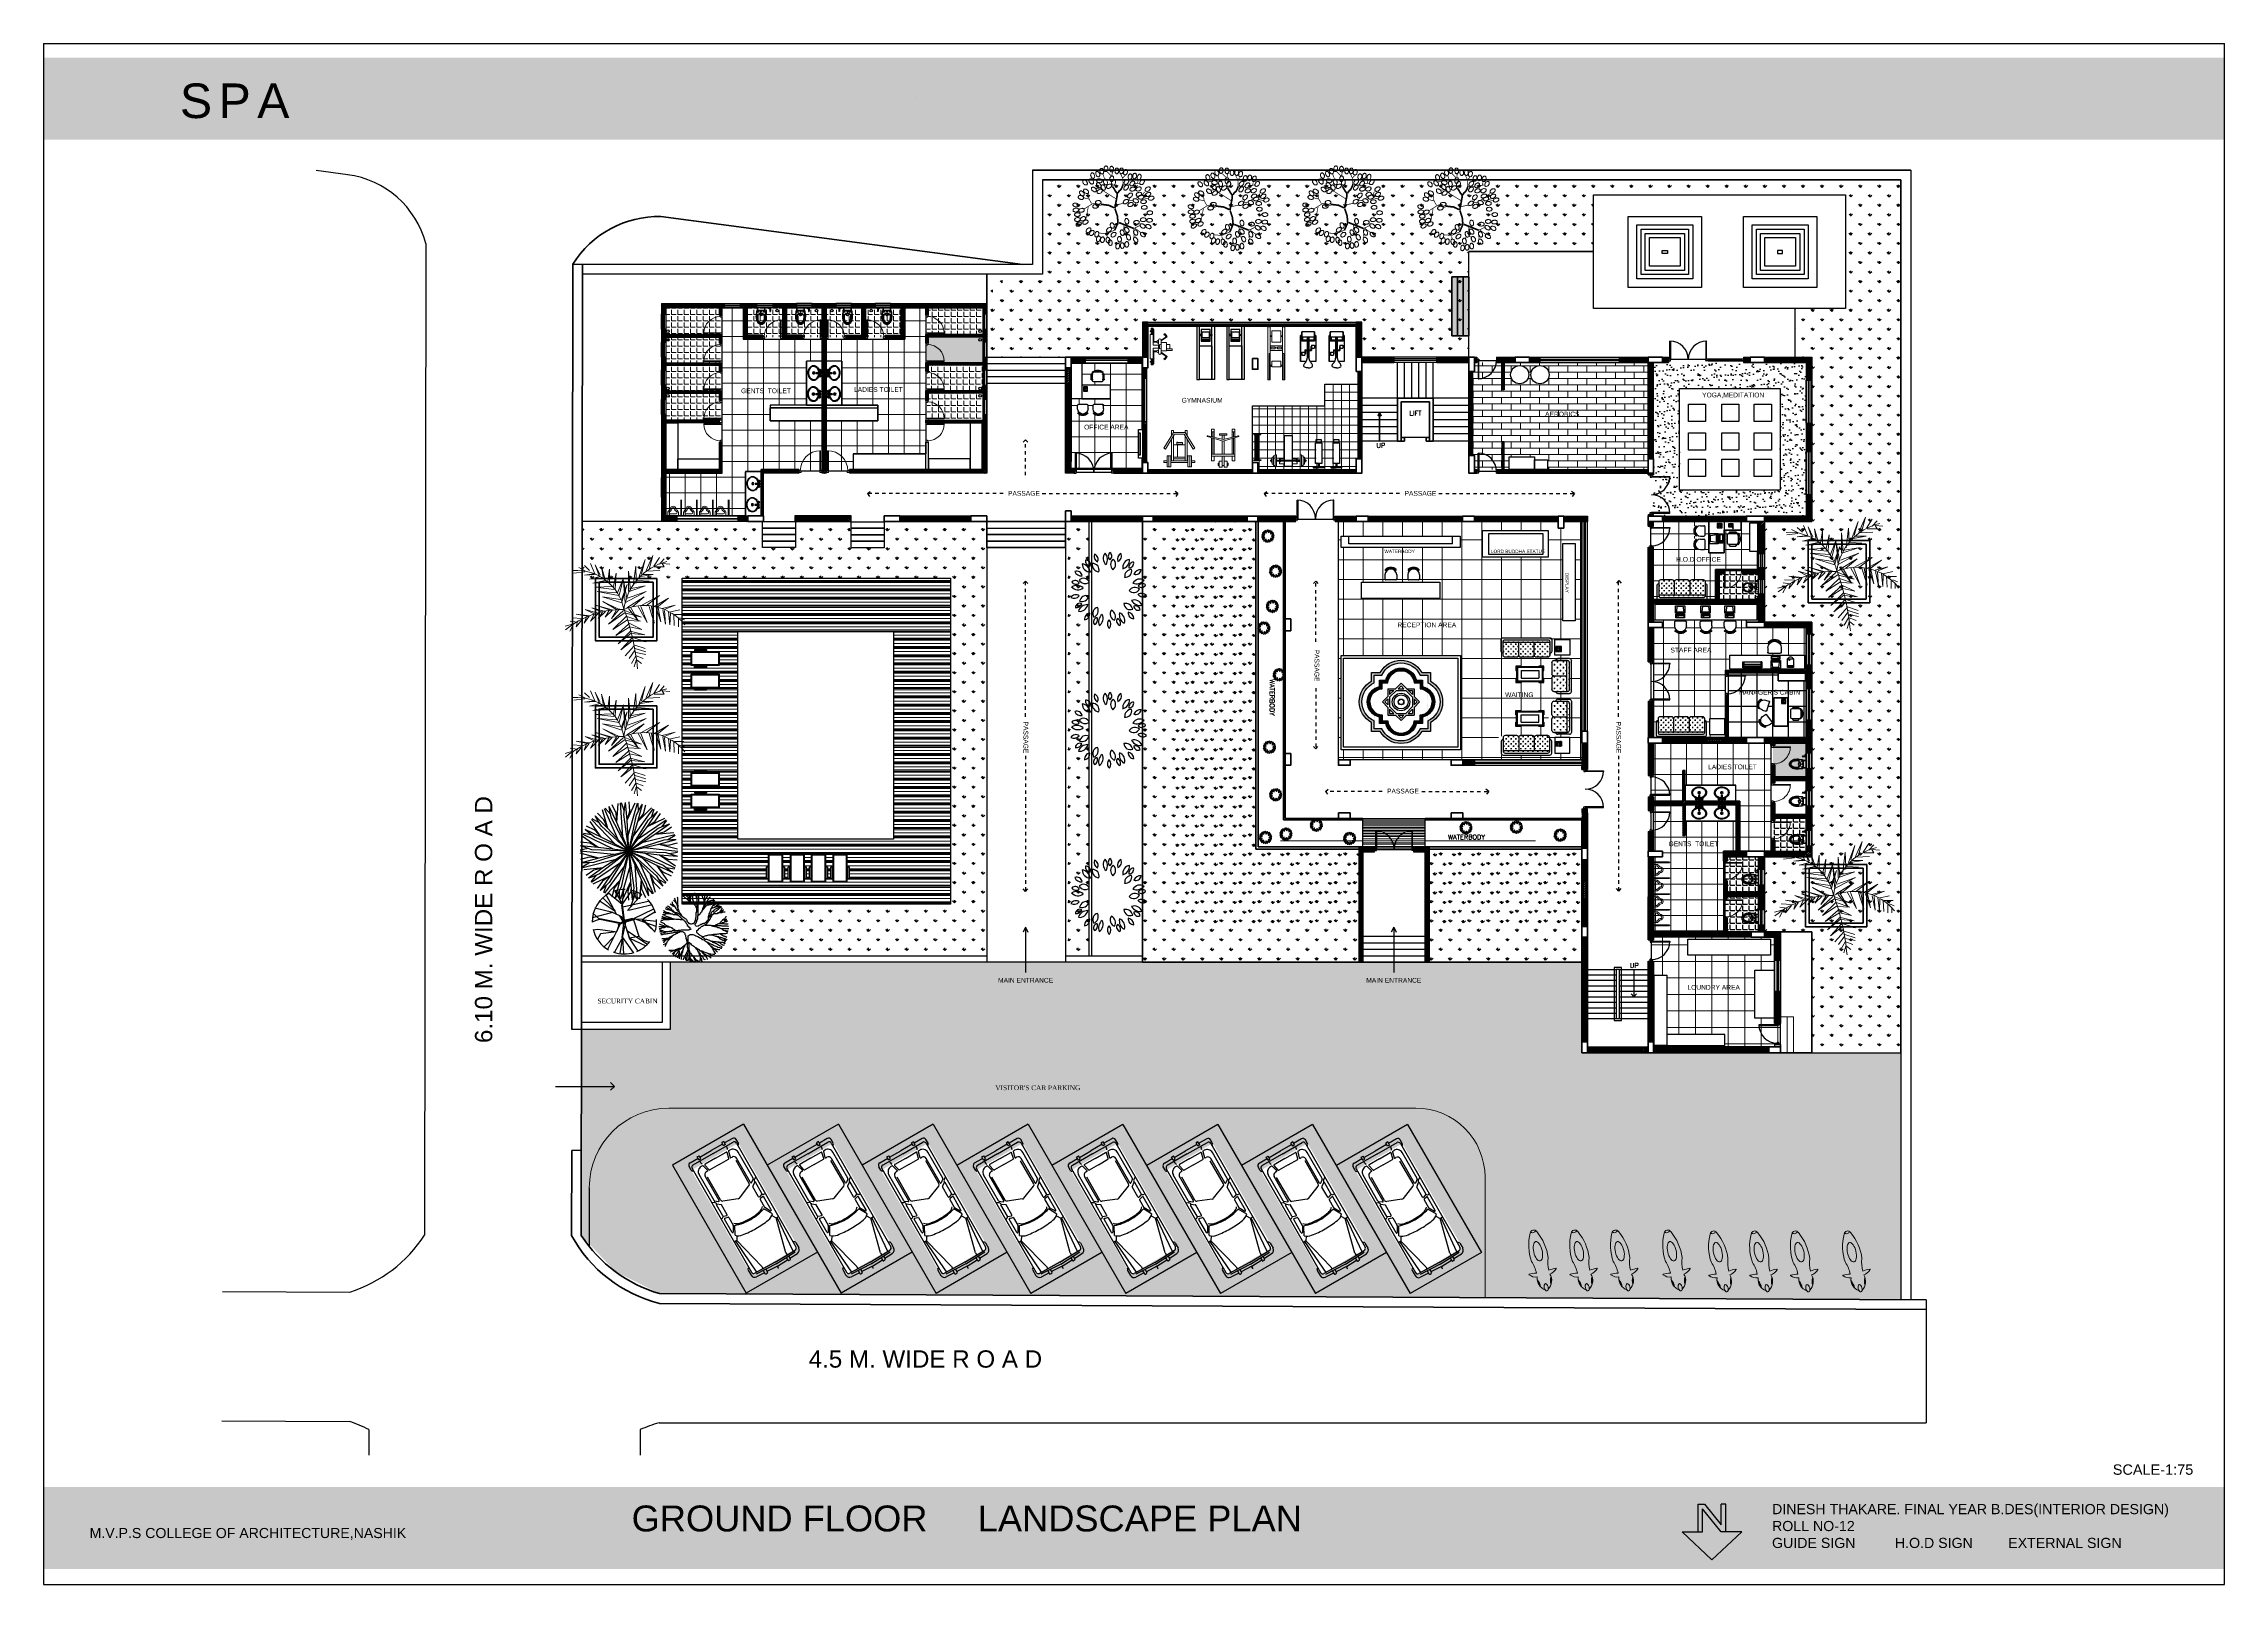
# Model space of a CAD drawing. Header units: millimetres. Extents: x 1521 to 3683, y 1649 to 3322.
# Drawn here: x 1521.5 to 1584.5, y 1649.4 to 1694 of the extents above; entities that cross this region are included whole.
import ezdxf
from ezdxf.enums import TextEntityAlignment as Align

# ---------------------------------------------------------------- set-up
doc = ezdxf.new("R2010")
doc.units = ezdxf.units.MM
doc.header["$LTSCALE"] = 0.1
doc.linetypes.add('DASHED2', pattern=[0.375, 0.25, -0.125])
for name, color, linetype in [('2', 2, 'Continuous'), ('4', 6, 'Continuous'), ('5', 5, 'Continuous'), ('FUR', 4, 'Continuous'), ('HA', 74, 'Continuous'), ('LSCAPE', 3, 'Continuous'), ('plot', 1, 'Continuous'), ('road', 8, 'Continuous'), ('TILES', 40, 'Continuous')]:
    doc.layers.add(name, color=color, linetype=linetype)
for name, color, linetype, lineweight in [('___zmena A', 1, 'Continuous', 9), ('COL', 1, 'Continuous', 50), ('DOOR', 8, 'Continuous', 15), ('ELEVATION', 54, 'Continuous', 9), ('hach', 8, 'Continuous', 0), ('landscape', 84, 'Continuous', 9), ('plan wall', 7, 'Continuous', 25), ('TREES', 84, 'Continuous', 0), ('WALL', 7, 'Continuous', 50), ('WIN', 8, 'Continuous', 25)]:
    doc.layers.add(name, color=color, linetype=linetype, lineweight=lineweight)
doc.styles.add('ATTR', font='romans.shx', dxfattribs={"width": 0.8, "height": 2.52})
doc.styles.add('style3', font='simplex.shx')
doc.styles.add('WORKING', font='ARIALN.TTF')
pattern_1 = [(0, (378.60827, 780.1986), (0, 0.4524375), []), (90, (378.60827, 780.1986), (-0.4524375, 0), [])]
pattern_2 = [(45, (727.22519, 588.535617), (-0.0336759605, 0.0336759605), []), (45, (727.22519, 588.55943), (-0.0336759605, 0.0336759605), [])]
pattern_3 = [(90, (-672.83713, -128.37974), (-0.27582132, 0.27582132), [0.07313822, -0.47850442]), (45, (-672.83713, -128.37974), (-0.27582151, 0.27582151), [0.07313822, -0.316932296]), (135, (-672.83713, -128.37974), (-0.27582151, -0.27582151), [0.07313822, -0.316932296])]
pattern_4 = [(0, (727.2252, 588.5356), (0, 0.4524375), []), (90, (727.2252, 588.5356), (-0.4524375, 0), [])]
pattern_5 = [(0, (378.60827, 780.19859), (0, 0.18335625), [0.13335, -0.05000625]), (90, (378.60827, 780.19859), (-0.18335625, 0), [0.13335, -0.05000625])]
pattern_6 = [(0, (0, 94.56723), (0, 0.18335625), [0.13335, -0.05000625]), (90, (0, 94.56723), (-0.18335625, 0), [0.13335, -0.05000625])]
pattern_7 = [(90, (5e-13, 96.11391), (-0.27582132, 0.27582132), [0.07313822, -0.47850442]), (45, (5e-13, 96.1139), (-0.27582151, 0.27582151), [0.07313822, -0.316932296]), (135, (5e-13, 96.1139), (-0.27582151, -0.27582151), [0.07313822, -0.316932296])]
pattern_8 = [(45, (5e-13, 96.113914), (-0.0336759605, 0.0336759605), []), (45, (5e-13, 96.137726), (-0.0336759605, 0.0336759605), [])]
pattern_9 = [(45, (0, 94.567235), (-0.0336759605, 0.0336759605), []), (45, (0, 94.591047), (-0.0336759605, 0.0336759605), [])]

# ---------------------------------------------------------------- blocks, each defined once
blk = doc.blocks.new('AH19E')
for centre, radius, start, end in [((-0.383, 0.235), 0.0753, 2.8639, 98.5782), ((-0.308, 0.327), 0.0887, 191.7015, 269.7406), ((-0.175, 0.372), 0.108, 170.709, 259.1064), ((-0.323, 0.269), 0.127, 358.6571, 71.1583), ((-0.166, 0.41), 0.0681, 163.4613, 255.4329), ((-0.236, 0.37), 0.059, 333.3115, 85.5828), ((-0.064, 0.342), 0.0926, 160.5035, 255.3285), ((-0.162, 0.29), 0.0835, 333.2488, 82.5832), ((-0.024, 0.446), 0.0887, 151.7015, 229.7406), ((-0.141, 0.423), 0.0753, 322.8639, 58.5782), ((0.106, 0.395), 0.108, 130.709, 219.1064), ((-0.073, 0.411), 0.127, 318.6571, 31.1583), ((0.137, 0.418), 0.0681, 123.4613, 215.4329), ((0.172, 0.3), 0.0926, 120.5035, 215.3285), ((0.058, 0.432), 0.059, 293.3115, 45.5828), ((0.064, 0.323), 0.0835, 293.2488, 42.5832), ((0.27, 0.354), 0.0887, 111.7015, 189.7406), ((0.165, 0.412), 0.0753, 282.8639, 18.5782), ((0.337, 0.231), 0.108, 90.709, 179.1064), ((0.21, 0.359), 0.127, 278.6571, 351.1583), ((0.375, 0.229), 0.0681, 83.4613, 175.4329), ((0.324, 0.291), 0.059, 253.3115, 5.5828), ((-0.447, -0.065), 0.0753, 42.8639, 138.5782), ((-0.423, 0), 0.127, 38.6571, 111.1583), ((-0.377, 0.174), 0.108, 210.709, 299.1064), ((-0.422, 0.133), 0.059, 13.3115, 125.5828), ((-0.393, 0.208), 0.0681, 203.4613, 295.4329), ((-0.313, 0.119), 0.0835, 13.2488, 122.5832), ((-0.271, 0.222), 0.0926, 200.5035, 295.3285), ((0.326, 0.116), 0.0926, 80.5035, 175.3285), ((0.258, 0.204), 0.0835, 253.2488, 2.5832), ((0.408, -0.042), 0.108, 50.709, 139.1064), ((0.393, 0.137), 0.127, 238.6571, 311.1583), ((0.435, 0.095), 0.0887, 71.7015, 149.7406), ((0.393, 0.207), 0.0753, 242.8639, 338.5782), ((-0.449, 0.054), 0.0887, 231.7015, 309.7406), ((-0.411, -0.168), 0.059, 53.3115, 165.5828), ((-0.438, -0.092), 0.0681, 243.4613, 335.4329), ((-0.327, -0.271), 0.127, 78.6571, 151.1583), ((-0.403, -0.108), 0.108, 250.709, 339.1064), ((-0.319, -0.109), 0.0835, 53.2488, 162.5832), ((-0.353, -0.003), 0.0926, 240.5035, 335.3285), ((-0.382, -0.246), 0.0887, 271.7015, 349.7406), ((-0.304, -0.336), 0.0753, 82.8639, 178.5782), ((-0.178, -0.287), 0.0835, 93.2488, 202.5832), ((-0.272, -0.228), 0.0926, 280.5035, 15.3285), ((0.045, -0.333), 0.0835, 133.2488, 242.5832), ((-0.064, -0.348), 0.0926, 320.5035, 55.3285), ((0.246, -0.225), 0.0835, 173.2488, 282.5832), ((0.172, -0.307), 0.0926, 0.5035, 95.3285), ((0.326, -0.124), 0.0926, 40.5035, 135.3285), ((0.33, -0.013), 0.0835, 213.2488, 322.5832), ((0.287, -0.298), 0.108, 10.709, 99.1064), ((0.39, -0.15), 0.127, 198.6571, 271.1583), ((0.343, -0.275), 0.059, 173.3115, 285.5828), ((0.291, -0.336), 0.0681, 3.4613, 95.4329), ((0.396, -0.21), 0.0887, 31.7015, 109.7406), ((0.435, -0.097), 0.0753, 202.8639, 298.5782), ((0.436, -0.069), 0.0681, 43.4613, 135.4329), ((0.437, 0.012), 0.059, 213.3115, 325.5828), ((-0.21, -0.392), 0.059, 93.3115, 205.5828), ((-0.279, -0.351), 0.0681, 283.4613, 15.4329), ((-0.08, -0.417), 0.127, 118.6571, 191.1583), ((-0.243, -0.34), 0.108, 290.709, 19.1064), ((-0.019, -0.452), 0.0753, 122.8639, 218.5782), ((-0.137, -0.432), 0.0887, 311.7015, 29.7406), ((0.088, -0.434), 0.059, 133.3115, 245.5828), ((0.009, -0.447), 0.0681, 323.4613, 55.4329), ((0.204, -0.369), 0.127, 158.6571, 231.1583), ((0.03, -0.415), 0.108, 330.709, 59.1064), ((0.272, -0.357), 0.0753, 162.8639, 258.5782), ((0.17, -0.418), 0.0887, 351.7015, 69.7406)]:
    blk.add_arc(centre, radius, start, end)
blk = doc.blocks.new('FT3')
at = {"xscale": 84, "yscale": 84, "zscale": 9, "rotation": 210}
blk.add_blockref('AH19E', (-2.3, -2.6), dxfattribs=at)
blk = doc.blocks.new('TR6')
blk.add_blockref('FT3', (2.4, 1))
blk = doc.blocks.new('tree')
at = {"layer": 'landscape'}
for p, q in [((2834.909, -1270.997), (2834.667, -1271.027)), ((2834.92, -1270.982), (2834.772, -1270.907)), ((2835.015, -1270.967), (2834.899, -1270.862)), ((2834.899, -1271.072), (2835.11, -1271.042)), ((2835.141, -1271.057), (2834.899, -1271.072)), ((2835.015, -1271.163), (2835.246, -1271.103)), ((2835.131, -1271.042), (2835.036, -1270.817)), ((2835.141, -1270.847), (2835.225, -1271.088)), ((2835.246, -1271.072), (2835.141, -1270.847)), ((2835.278, -1270.892), (2835.32, -1271.148)), ((2835.352, -1271.148), (2835.278, -1270.892)), ((2835.605, -1271.027), (2835.541, -1271.328)), ((2835.584, -1271.374), (2835.605, -1271.027)), ((2835.879, -1270.982), (2835.921, -1271.404)), ((2835.879, -1271.434), (2835.879, -1270.982)), ((2835.984, -1271.313), (2836.037, -1270.877)), ((2836.037, -1270.877), (2836.047, -1271.193)), ((2836.142, -1271.103), (2836.427, -1271.057)), ((2836.427, -1271.057), (2836.184, -1271.057)), ((2836.268, -1270.967), (2836.416, -1270.636)), ((2836.279, -1270.982), (2836.574, -1270.967)), ((2836.416, -1270.636), (2836.332, -1270.937)), ((2836.437, -1270.877), (2836.564, -1270.681)), ((2836.448, -1270.892), (2836.669, -1270.892)), ((2836.564, -1270.832), (2836.669, -1270.711)), ((2836.627, -1270.817), (2836.795, -1270.832)), ((2836.669, -1270.892), (2836.627, -1270.817)), ((2835.299, -1271.148), (2835.015, -1271.163)), ((2835.088, -1271.253), (2835.362, -1271.193)), ((2835.436, -1271.238), (2835.088, -1271.253)), ((2835.183, -1271.434), (2835.626, -1271.464)), ((2835.657, -1271.524), (2835.183, -1271.434)), ((2835.299, -1271.554), (2835.7, -1271.615)), ((2835.731, -1271.69), (2835.299, -1271.554)), ((2835.763, -1271.133), (2835.636, -1271.464)), ((2835.668, -1271.524), (2835.763, -1271.133)), ((2835.847, -1271.283), (2835.721, -1271.615)), ((2835.731, -1271.675), (2835.847, -1271.283)), ((2835.763, -1271.193), (2835.837, -1271.584)), ((2835.805, -1271.69), (2835.763, -1271.193)), ((2836.268, -1271.434), (2835.794, -1271.69)), ((2835.837, -1271.795), (2836.226, -1271.554)), ((2835.858, -1271.584), (2836.268, -1271.434)), ((2835.889, -1271.434), (2836.247, -1271.313)), ((2836.247, -1271.313), (2835.9, -1271.374)), ((2836.226, -1271.554), (2835.973, -1271.765)), ((2836.005, -1271.253), (2836.332, -1271.208)), ((2836.332, -1271.208), (2836.079, -1271.193)), ((2836.427, -1271.78), (2836.764, -1271.584)), ((2836.764, -1271.584), (2836.511, -1271.78)), ((2834.846, -1272.032), (2834.618, -1272.02)), ((2834.715, -1271.939), (2834.96, -1271.985)), ((2835.017, -1271.974), (2834.715, -1271.939)), ((2834.846, -1272.055), (2834.715, -1272.218)), ((2835.001, -1271.985), (2834.895, -1272.137)), ((2834.895, -1272.137), (2834.944, -1271.997)), ((2835.066, -1271.799), (2835.295, -1271.892)), ((2835.36, -1271.88), (2835.066, -1271.799)), ((2835.148, -1271.74), (2835.458, -1271.845)), ((2835.515, -1271.845), (2835.148, -1271.74)), ((2835.368, -1271.88), (2835.205, -1272.032)), ((2835.205, -1272.032), (2835.303, -1271.892)), ((2835.311, -1271.659), (2835.613, -1271.834)), ((2835.67, -1271.834), (2835.311, -1271.659)), ((2835.36, -1272.008), (2835.458, -1271.845)), ((2835.515, -1271.857), (2835.36, -1272.008)), ((2835.763, -1271.855), (2835.436, -1272.157)), ((2835.436, -1272.157), (2835.805, -1271.901)), ((2835.678, -1271.822), (2835.498, -1272.032)), ((2835.498, -1272.032), (2835.613, -1271.845)), ((2835.826, -1271.991), (2835.531, -1272.277)), ((2835.531, -1272.277), (2835.858, -1272.066)), ((2835.794, -1271.855), (2836.163, -1272.006)), ((2836.163, -1272.006), (2835.815, -1271.916)), ((2835.837, -1271.991), (2836.142, -1272.096)), ((2836.142, -1272.096), (2835.858, -1272.081)), ((2835.879, -1271.81), (2836.1, -1272.096)), ((2836.1, -1272.096), (2835.921, -1271.78)), ((2836.089, -1271.765), (2836.29, -1272.126)), ((2836.29, -1272.126), (2836.153, -1271.765)), ((2836.49, -1271.795), (2836.595, -1272.111)), ((2836.595, -1272.111), (2836.532, -1271.795)), ((2836.627, -1271.81), (2836.911, -1271.735)), ((2836.637, -1271.84), (2836.7, -1272.157)), ((2836.7, -1272.157), (2836.679, -1271.855)), ((2836.911, -1271.735), (2836.69, -1271.825)), ((2836.764, -1271.886), (2836.795, -1272.172)), ((2836.795, -1272.172), (2836.806, -1271.916)), ((2836.806, -1271.886), (2837.017, -1271.84)), ((2836.88, -1271.946), (2836.89, -1272.187)), ((2836.901, -1271.946), (2837.101, -1271.946)), ((2834.634, -1272.16), (2834.471, -1272.207)), ((2834.658, -1272.16), (2834.577, -1272.312)), ((2834.74, -1272.113), (2834.585, -1272.09)), ((2834.715, -1272.218), (2834.748, -1272.102)), ((2835.879, -1272.157), (2835.594, -1272.412)), ((2835.594, -1272.412), (2835.91, -1272.217)), ((2835.963, -1272.458), (2835.71, -1272.729)), ((2835.71, -1272.729), (2835.984, -1272.518)), ((2835.942, -1272.322), (2836.237, -1272.397)), ((2836.237, -1272.397), (2835.942, -1272.367)), ((2835.973, -1272.458), (2836.268, -1272.548)), ((2836.268, -1272.548), (2835.995, -1272.518)), ((2836.005, -1272.638), (2835.805, -1272.864)), ((2836.026, -1272.729), (2835.889, -1272.924)), ((2836.037, -1272.864), (2835.942, -1273.03)), ((2836.047, -1272.955), (2836.005, -1273.105)), ((2836.037, -1272.789), (2836.258, -1272.834)), ((2836.047, -1272.864), (2836.205, -1272.924)), ((2836.068, -1272.955), (2836.163, -1273.03))]:
    blk.add_line(p, q, dxfattribs=at)
at = {"layer": 'landscape', "color": 54}
for p, q in [((2835.457, -1270.937), (2835.415, -1271.208)), ((2835.457, -1271.238), (2835.457, -1270.937)), ((2836.11, -1271.103), (2836.247, -1270.726)), ((2836.247, -1270.726), (2836.163, -1271.042)), ((2835.152, -1271.343), (2835.52, -1271.328)), ((2835.552, -1271.389), (2835.152, -1271.343)), ((2836.153, -1271.75), (2836.564, -1271.524)), ((2836.564, -1271.524), (2836.268, -1271.75)), ((2834.919, -1271.834), (2835.131, -1271.939)), ((2835.197, -1271.915), (2834.919, -1271.834)), ((2835.213, -1271.915), (2835.034, -1272.09)), ((2835.034, -1272.09), (2835.115, -1271.939)), ((2836.332, -1271.765), (2836.448, -1272.141)), ((2836.448, -1272.141), (2836.384, -1271.765)), ((2836.985, -1272.021), (2836.985, -1272.217)), ((2837.017, -1272.021), (2837.122, -1272.066)), ((2835.931, -1272.307), (2835.647, -1272.593)), ((2835.647, -1272.593), (2835.942, -1272.352)), ((2835.889, -1272.141), (2836.174, -1272.277)), ((2836.174, -1272.277), (2835.91, -1272.217)), ((2837.069, -1272.111), (2837.069, -1272.217)), ((2836.016, -1272.623), (2836.247, -1272.699)), ((2836.026, -1272.699), (2836.258, -1272.774))]:
    blk.add_line(p, q, dxfattribs=at)
for centre, radius, start, end in [((2834.725, -1272.039), 1.071, 11.0675, 94.0085), ((2837.014, -1271.988), 1.248, 103.1598, 172.8828), ((2835.732, -1273.787), 1.953, 88.7203, 129.9117), ((2836.223, -1272.922), 1.177, 39.604, 112.3619), ((2830.504, -1273.702), 5.601, 5.649, 19.4873)]:
    blk.add_arc(centre, radius, start, end, dxfattribs=at)
blk = doc.blocks.new('D75')
at = {"layer": 'DOOR'}
for p, q in [((0.05, 0.7), (0.05, 0.675)), ((0.05, 0.7), (0.075, 0.7)), ((0.05, 0.05), (0.05, 0.075)), ((0.05, 0.05), (0.075, 0.05))]:
    blk.add_line(p, q, dxfattribs=at)
for points in [[(0.075, 0.7), (0.075, 0.75), (0, 0.75), (0, 0.685)], [(0.075, 0.05), (0.075, 0), (0, 0), (0, 0.065)], [(0.01, 0.675), (0.05, 0.675)], [(0.01, 0.075), (0.05, 0.075)]]:
    blk.add_lwpolyline(points, dxfattribs=at)
blk.add_lwpolyline([(0.05, 0.075), (0.05, 0.05), (0.7, 0.05), (0.7, 0.075)], close=True, dxfattribs=at)
for centre, radius, start, end in [((0.01, 0.685), 0.01, 180, 270), ((0.01, 0.065), 0.01, 90, 180), ((0.05, 0.05), 0.65, 0, 90)]:
    blk.add_arc(centre, radius, start, end, dxfattribs=at)
blk = doc.blocks.new('RECTANG')
for p, q in [((1, 1), (0, 1)), ((0, 1), (0, 0)), ((0, 0), (1, 0)), ((1, 0), (1, 1))]:
    blk.add_line(p, q)
blk = doc.blocks.new('IBMAT', base_point=(61, 306))
for p, q in [((75, 307), (75, 306)), ((81, 307), (75, 307)), ((81, 306), (81, 307))]:
    blk.add_line(p, q)
at = {"xscale": 21, "yscale": 17, "zscale": 21}
blk.add_blockref('RECTANG', (61, 306), dxfattribs=at)
blk = doc.blocks.new('KEYBOARD', base_point=(60, 294))
for p, xscale, yscale, zscale in [((60, 294), 19, 8, 19), ((61, 295), 13, 5, 13), ((75, 295), 3, 5, 3)]:
    blk.add_blockref('RECTANG', p, dxfattribs=dict(xscale=xscale, yscale=yscale, zscale=zscale))
blk = doc.blocks.new('COMPUTER')
for p, q in [((-6.6, 16.2), (-8.5, 3.5)), ((-8.5, 3.5), (-8.5, 2)), ((8, 3.5), (-8.5, 3.5)), ((-8.5, 2), (8, 2)), ((6.1, 16.2), (-6.6, 16.2)), ((8, 3.5), (6.1, 16.2)), ((8, 2), (8, 3.5))]:
    blk.add_line(p, q)
at = {"xscale": 1.033846153846152, "yscale": 1.033846153846152, "zscale": 1.033846153846152}
for name, p in [('IBMAT', (-10.9, 0)), ('KEYBOARD', (-10, -10.5))]:
    blk.add_blockref(name, p, dxfattribs=at)
blk = doc.blocks.new('DESK2')
for p, q in [((33, 0), (-33, 0)), ((-33, 0), (-33, -68)), ((33, -32), (33, 0)), ((-33, -32), (33, -32)), ((-15, -68), (-15, -32)), ((-33, -68), (-15, -68))]:
    blk.add_line(p, q)
blk = doc.blocks.new('CHAIR7')
for p, q in [((0, 9), (0, -9)), ((20, 12), (3, 12)), ((5.1, 15), (17.9, 15)), ((23, -7.4), (23, 7.4)), ((3, -12), (20, -12)), ((5.1, -15), (17.9, -15))]:
    blk.add_line(p, q)
for centre, radius, start, end in [((3, 9), 3, 90, 180), ((5.6, 13.5), 1.56, 73.7398, 286.2602), ((17.4, 13.5), 1.56, 253.7398, 106.2602), ((20, 9), 3, 62.4156, 90), ((22.3, 11.1), 1.1, 53.3099, 212.0274), ((4.8, 0), 19.6, 327.5758, 32.4242), ((7, 0), 20, 323.1301, 36.8699), ((3, -9), 3, 180, 270), ((5.6, -13.5), 1.56, 73.7398, 286.2602), ((17.4, -13.5), 1.56, 253.7398, 106.2602), ((20, -9), 3, 270, 297.5844), ((22.3, -11.1), 1.1, 147.9726, 306.6901)]:
    blk.add_arc(centre, radius, start, end)
blk = doc.blocks.new('FNPHONE')
for p, q in [((-9.1, 0.2), (-9.7, 0)), ((-8.9, 0.6), (-9.5, 0.4)), ((-8.7, 1), (-9.3, 0.8)), ((-8.5, 1.4), (-9.1, 1.2)), ((-8.3, 1.8), (-8.9, 1.6)), ((-7.1, 0.6), (-7.5, -0.6)), ((-7.3, 6.5), (-7.3, 1.5)), ((-6.3, 6.5), (-6.3, 1.5)), ((-3.9, 4.8), (-3.9, 4.8)), ((-3.9, 3.9), (-3.9, 3.9)), ((-3.9, 3), (-3.9, 3)), ((-3.9, 2), (-3.9, 2)), ((-2.9, 4.8), (-2.9, 4.8)), ((-2.9, 3.9), (-2.9, 3.9)), ((-2.9, 3), (-2.9, 3)), ((-2.9, 2), (-2.9, 2)), ((-2, 4.8), (-2, 4.8)), ((-2, 3.9), (-2, 3.9)), ((-2, 3), (-2, 3)), ((-2, 2), (-2, 2)), ((-9.3, -0.2), (-9.9, -0.4)), ((-9.3, -0.6), (-9.9, -0.8)), ((-9.3, -1), (-9.9, -1.2)), ((-9.3, -1.4), (-9.9, -1.6)), ((-9.1, -1.8), (-9.7, -2)), ((-8.9, -2.2), (-9.5, -2.4)), ((-8.4, -2.5), (-9, -2.7)), ((-7.9, -2), (-8.5, -2.2)), ((-7.7, -1.6), (-8.3, -1.8)), ((-7.5, -1.2), (-8.1, -1.4)), ((-7.3, -0.8), (-7.9, -1))]:
    blk.add_line(p, q)
for centre, start, end in [((-6.8, 6.5), 298.4915, 241.5085), ((-6.8, 1.5), 118.4915, 61.5085)]:
    blk.add_arc(centre, 1.05, start, end)
for p, xscale, yscale, zscale in [((-8.2, 0), 8.20528234483245, 8.104073169521023, 8.20528234483245), ((-4.8, 1.3), 3.75, 4.375, 3.75), ((-4, 6.7), 2.03125, 0.46875, 2.03125)]:
    blk.add_blockref('RECTANG', p, dxfattribs=dict(xscale=xscale, yscale=yscale, zscale=zscale))
blk = doc.blocks.new('http...pointasearch.autodesk.com.GeneralSymbolsCatalog.idropxml.MULTI_LINE_TELEPHONE.xml.MULTI_LINE_TELEPHONE')
for p, q in [((-4.5, 0), (4.5, 0)), ((-4.5, -10), (-4.5, 0)), ((4.5, 0), (4.5, -10)), ((4.5, -10), (-4.5, -10)), ((-4, -0.5), (-4, -3)), ((-4, -3), (-3.25, -3)), ((-1.25, -0.5), (-3.75, -0.5)), ((-3.75, -0.5), (-3.75, -2.75)), ((-3.75, -2.75), (-3.25, -2.75)), ((-3.75, -9.5), (-3.75, -7.25)), ((-3.75, -7.25), (-3.25, -7.25)), ((-1.25, -9.5), (-3.75, -9.5)), ((-3.25, -1), (-1.75, -1)), ((-3.25, -1), (-3.25, -9)), ((-3.25, -9), (-1.75, -9)), ((-1.75, -9), (-1.75, -1)), ((-1.75, -2.75), (-1.25, -2.75)), ((-1.75, -3), (-1, -3)), ((-1.75, -7.25), (-1.25, -7.25)), ((-1.25, -2.75), (-1.25, -0.5)), ((-1.25, -7.25), (-1.25, -9.5)), ((-1, -3), (-1, -0.5)), ((-0.5, -1.5), (-0.5, -3.5)), ((4, -1.5), (-0.5, -1.5)), ((-0.5, -2.5), (4, -2.5)), ((-0.5, -3.5), (4, -3.5)), ((0.75, -6), (0.75, -9)), ((2.75, -6), (0.75, -6)), ((0.75, -9), (2.75, -9)), ((2.75, -9), (2.75, -6)), ((4, -3.5), (4, -1.5))]:
    blk.add_line(p, q)
at = {"style": 'ATTR', "width": 0.8, "flags": 9}
blk.add_attdef('ESTCODE', (0, 0), '', height=0.0000256, dxfattribs=at)
blk = doc.blocks.new('chair cor')
for p, q in [((-27.5, 22.5), (-27.5, 4)), ((23.5, 0), (-23.5, 0)), ((27.5, 22.5), (27.5, 4))]:
    blk.add_line(p, q)
for centre, radius, start, end in [((0, 22.5), 27.5, 0, 180), ((-23.5, 4), 4, 179.6528, 270), ((-23.4, 45.8), 2.5, 135, 315.22099), ((0, 22.5), 35.5, 45.10271, 135.10271), ((0, 22.5), 30.5, 45.11955, 135.11955), ((23.3, 45.9), 2.5, 225, 45.11049), ((23.5, 4), 4, 270, 0.3472)]:
    blk.add_arc(centre, radius, start, end)
blk = doc.blocks.new('CORNER')
at = {"ltscale": 0.02}
for p, q in [((836.513, 549.075), (836.513, 548.494)), ((837.117, 549.075), (836.513, 549.075)), ((836.513, 548.494), (837.117, 548.494)), ((837.117, 548.494), (837.117, 549.075))]:
    blk.add_line(p, q, dxfattribs=at)
blk = doc.blocks.new('Faucet - Bathroom top')
for p, q in [((-4.107, 0.125), (-4.375, 0.125)), ((-3.75, 0.4788), (-3.75, 0.75)), ((-3.5, 0.482), (-3.5, 0.75)), ((-3.1461, 0.125), (-2.875, 0.125)), ((3.143, 0.125), (2.875, 0.125)), ((3.5, 0.4788), (3.5, 0.75)), ((3.75, 0.482), (3.75, 0.75)), ((4.1039, 0.125), (4.375, 0.125)), ((-4.1039, -0.125), (-4.375, -0.125)), ((-3.75, -0.4821), (-3.75, -0.75)), ((-3.5, -0.4789), (-3.5, -0.75)), ((-3.143, -0.125), (-2.875, -0.125)), ((-0.5, -0.8639), (-0.5, -4.5)), ((0.5, -4.5), (0.5, -0.8631)), ((3.1461, -0.125), (2.875, -0.125)), ((3.5, -0.4821), (3.5, -0.75)), ((3.75, -0.4789), (3.75, -0.75)), ((4.107, -0.125), (4.375, -0.125))]:
    blk.add_line(p, q)
for centre, radius in [((-3.625, 0), 1.375), ((-4.625, 0), 0.2795), ((-3.625, 0), 0.5), ((-3.625, 1), 0.2795), ((-2.625, 0), 0.2795), ((0, 0), 0.5), ((3.625, 0), 1.375), ((2.625, 0), 0.2795), ((3.625, 0), 0.5), ((3.625, 1), 0.2795), ((4.625, 0), 0.2795), ((-3.625, -1), 0.2795), ((3.625, -1), 0.2795)]:
    blk.add_circle(centre, radius)
for centre, radius, start, end in [((-3.625, 0), 1, 105.2407, 164.2093), ((-3.625, 0), 1, 16.44125, 74.07887), ((0, 0), 1.5, 289.6514, 250.3603), ((0, 0), 1, 300.3431, 239.7554), ((3.625, 0), 1, 106.12, 164.0884), ((3.625, 0), 1, 16.23422, 73.90469), ((-3.625, 0), 1, 196.2342, 253.9047), ((-3.625, 0), 1, 286.12, 344.0884), ((0, -4.5), 0.5, 180, 0), ((3.625, 0), 1, 196.4413, 254.0789), ((3.625, 0), 1, 285.2407, 344.2093)]:
    blk.add_arc(centre, radius, start, end)
blk = doc.blocks.new('ura')
for p, q in [((66.969, 30.005), (66.969, 30.093)), ((67.344, 29.98), (66.994, 29.98)), ((67.019, 30.09), (67.019, 30.093)), ((67.169, 30.05), (67.059, 30.05)), ((67.279, 30.05), (67.169, 30.05)), ((67.319, 30.093), (67.319, 30.09)), ((67.369, 30.093), (67.369, 30.005))]:
    blk.add_line(p, q)
for centre, radius, start, end in [((67.114, 30.062), 0.152, 128.88395, 156.11333), ((66.993, 30.256), 0.0797, 288.71538, 341.41459), ((67.114, 30.062), 0.102, 132.78454, 156.11333), ((66.993, 30.256), 0.13, 293.49224, 346.41313), ((67.189, 30.234), 0.12, 147.06315, 181.9449), ((67.109, 30.286), 0.025, 125.10691, 148.18796), ((67.168, 30.203), 0.127, 89.60008, 125.10691), ((67.189, 30.234), 0.0704, 150.65869, 187.46962), ((67.168, 30.203), 0.0769, 89.33997, 121.48798), ((67.169, 30.203), 0.127, 54.89309, 90.39992), ((67.169, 30.203), 0.0769, 58.51202, 90.66003), ((67.148, 30.234), 0.0704, 19.89903, 29.34131), ((67.344, 30.256), 0.13, 178.84253, 246.50776), ((67.228, 30.286), 0.025, 31.81204, 54.89309), ((67.148, 30.234), 0.12, 358.0551, 32.93685), ((67.344, 30.256), 0.0797, 198.58541, 251.28462), ((67.223, 30.062), 0.102, 23.88667, 47.21546), ((67.223, 30.062), 0.152, 23.88667, 51.11605), ((67.044, 30.093), 0.075, 156.11333, 180), ((66.994, 30.005), 0.025, 180, 270), ((67.044, 30.093), 0.025, 156.11333, 180), ((67.059, 30.09), 0.04, 180, 270), ((67.279, 30.09), 0.04, 270, 0), ((67.294, 30.093), 0.025, 360, 23.88667), ((67.344, 30.005), 0.025, 270, 360), ((67.294, 30.093), 0.075, 0, 23.88667)]:
    blk.add_arc(centre, radius, start, end)
blk = doc.blocks.new('rotoper_plan')
at = {"color": 0, "linetype": 'Continuous'}
for p, q in [((-0.686, 0.175), (-0.686, 0.043)), ((-0.086, 0.175), (-0.686, 0.175)), ((-0.537, 0.015), (-0.597, 0.015)), ((-0.258, 0.015), (-0.537, 0.015)), ((-0.537, 0.015), (-0.537, -0.015)), ((-0.312, 0.075), (-0.432, 0.075)), ((-0.432, 0.065), (-0.432, 0.075)), ((-0.432, 0.015), (-0.432, 0.065)), ((-0.343, 0.065), (-0.432, 0.065)), ((-0.419, 0.015), (-0.419, 0.065)), ((-0.312, 0.145), (-0.383, 0.145)), ((-0.383, 0.075), (-0.383, 0.145)), ((-0.343, 0.065), (-0.343, 0.075)), ((-0.312, 0.075), (-0.312, 0.145)), ((-0.218, 0.015), (-0.258, 0.015)), ((-0.258, 0.015), (-0.258, -0.015)), ((-0.199, 0.15), (-0.218, 0.15)), ((-0.218, 0.15), (-0.218, -0.15)), ((-0.118, 0.15), (-0.199, 0.15)), ((-0.123, 0.13), (-0.194, 0.13)), ((-0.194, 0.13), (-0.194, -0.13)), ((-0.123, 0.015), (-0.194, 0.015)), ((-0.123, 0.15), (0, 0.15)), ((-0.123, 0.13), (-0.123, -0.13)), ((-0.123, 0.015), (-0.123, -0.015)), ((-0.005, 0.15), (-0.118, 0.15)), ((-0.086, 0.175), (-0.086, 0.15)), ((-0.024, 0.13), (-0.025, 0.13)), ((0, 0.15), (-0.005, 0.15)), ((0, 0.15), (0, -0.15)), ((-0.686, -0.043), (-0.686, -0.175)), ((-0.686, -0.175), (-0.086, -0.175)), ((-0.086, -0.175), (-0.686, -0.175)), ((-0.597, -0.015), (-0.484, -0.015)), ((-0.537, -0.015), (-0.597, -0.015)), ((-0.419, -0.075), (-0.539, -0.075)), ((-0.539, -0.145), (-0.539, -0.075)), ((-0.539, -0.145), (-0.468, -0.145)), ((-0.468, -0.145), (-0.539, -0.145)), ((-0.258, -0.015), (-0.537, -0.015)), ((-0.453, -0.015), (-0.529, -0.015)), ((-0.529, -0.015), (-0.352, -0.015)), ((-0.529, -0.015), (-0.453, -0.015)), ((-0.352, -0.015), (-0.529, -0.015)), ((-0.419, -0.065), (-0.508, -0.065)), ((-0.508, -0.065), (-0.508, -0.075)), ((-0.484, -0.015), (-0.453, -0.015)), ((-0.468, -0.145), (-0.468, -0.075)), ((-0.468, -0.145), (-0.468, -0.075)), ((-0.453, -0.015), (-0.432, -0.015)), ((-0.428, -0.015), (-0.432, -0.015)), ((-0.432, -0.065), (-0.432, -0.015)), ((-0.419, -0.015), (-0.428, -0.015)), ((-0.419, -0.015), (-0.263, -0.015)), ((-0.419, -0.065), (-0.419, -0.015)), ((-0.419, -0.075), (-0.419, -0.065)), ((-0.352, -0.015), (-0.263, -0.015)), ((-0.263, -0.015), (-0.352, -0.015)), ((-0.232, -0.015), (-0.324, -0.015)), ((-0.324, -0.015), (-0.232, -0.015)), ((-0.263, -0.015), (-0.232, -0.015)), ((-0.218, -0.015), (-0.258, -0.015)), ((-0.232, -0.015), (-0.218, -0.015)), ((-0.218, -0.15), (-0.213, -0.15)), ((-0.199, -0.15), (-0.218, -0.15)), ((-0.213, -0.15), (-0.194, -0.15)), ((-0.118, -0.13), (-0.199, -0.13)), ((-0.118, -0.15), (-0.199, -0.15)), ((-0.194, -0.015), (-0.123, -0.015)), ((-0.123, -0.015), (-0.194, -0.015)), ((-0.194, -0.15), (-0.123, -0.15)), ((-0.123, -0.15), (0, -0.15)), ((-0.005, -0.15), (-0.118, -0.15)), ((-0.086, -0.15), (-0.086, -0.175)), ((-0.024, -0.13), (-0.025, -0.13)), ((0, -0.15), (-0.005, -0.15))]:
    blk.add_line(p, q, dxfattribs=at)
for points in [[(-0.834, 0), (-0.834, 0.005), (-0.834, 0.019), (-0.833, 0.038), (-0.829, 0.059), (-0.822, 0.078), (-0.81, 0.094), (-0.794, 0.103), (-0.771, 0.101), (-0.762, 0.097), (-0.753, 0.092), (-0.745, 0.087), (-0.737, 0.08), (-0.729, 0.074), (-0.721, 0.067), (-0.713, 0.06), (-0.705, 0.054), (-0.689, 0.045), (-0.674, 0.037), (-0.658, 0.032), (-0.644, 0.028), (-0.631, 0.026), (-0.621, 0.024), (-0.615, 0.024), (-0.613, 0.024)], [(-0.834, 0), (-0.834, -0.005), (-0.834, -0.019), (-0.833, -0.038), (-0.829, -0.059), (-0.822, -0.078), (-0.81, -0.094), (-0.794, -0.103), (-0.771, -0.101), (-0.762, -0.097), (-0.753, -0.092), (-0.745, -0.087), (-0.737, -0.08), (-0.729, -0.074), (-0.721, -0.067), (-0.713, -0.06), (-0.705, -0.054), (-0.689, -0.045), (-0.674, -0.037), (-0.658, -0.032), (-0.644, -0.028), (-0.631, -0.026), (-0.621, -0.024), (-0.615, -0.024), (-0.613, -0.024)]]:
    blk.add_lwpolyline(points, dxfattribs=at)
blk.add_arc((-0.616, 0), 0.0238, 278.9612, 81.0411, dxfattribs=at)
blk = doc.blocks.new('vzpírací lavice')
at = {"layer": '___zmena A', "color": 7, "ltscale": 5}
for p, q in [((-506, 993), (-541, 993)), ((-541, 993), (-541, 957)), ((-506, 957), (-541, 957)), ((-506, 993), (-506, 1009)), ((-506, 1009), (-470, 1009)), ((-506, 993), (-506, 941)), ((-506, 941), (-470, 941)), ((-488, 1036), (-498, 1036)), ((-498, 1036), (-498, 1009)), ((-498, 914), (-498, 941)), ((-488, 914), (-498, 914)), ((-488, 1009), (-488, 1036)), ((-488, 941), (-488, 914)), ((-470, 993), (-470, 1108)), ((-416, 1108), (-470, 1108)), ((-470, 993), (-470, 842)), ((-416, 842), (-470, 842)), ((-416, 993), (-416, 1156)), ((-416, 1156), (-416, 993)), ((-361, 1156), (-416, 1156)), ((-416, 993), (-416, 794)), ((-416, 794), (-416, 993)), ((-361, 993), (-361, 1200)), ((-361, 1200), (-307, 1200)), ((-361, 1200), (-361, 993)), ((-361, 993), (-361, 750)), ((-361, 750), (-361, 993)), ((-307, 1200), (-307, 993)), ((421, 993), (-307, 993)), ((-307, 750), (-307, 993)), ((421, 957), (-307, 957)), ((-186, 993), (-186, 1098)), ((-186, 1098), (0, 1098)), ((-186, 993), (-186, 1016)), ((-186, 1016), (-150, 1016)), ((-186, 901), (-186, 957)), ((-186, 934), (-150, 934)), ((0, 901), (-186, 901)), ((-150, 1016), (-150, 993)), ((-150, 934), (-150, 957)), ((-121, 993), (607, 993)), ((-121, 957), (607, 957)), ((0, 0), (0, 1200)), ((0, 1200), (300, 1200)), ((300, 0), (300, 1200)), ((486, 1098), (300, 1098)), ((300, 901), (486, 901)), ((486, 1016), (450, 1016)), ((450, 1016), (450, 993)), ((450, 934), (450, 957)), ((486, 934), (450, 934)), ((486, 993), (486, 1098)), ((486, 993), (486, 1016)), ((486, 901), (486, 957)), ((661, 1200), (607, 1200)), ((607, 1200), (607, 993)), ((607, 750), (607, 993)), ((661, 993), (661, 1200)), ((661, 1200), (661, 993)), ((661, 1156), (716, 1156)), ((661, 993), (661, 750)), ((661, 750), (661, 993)), ((716, 993), (716, 1156)), ((716, 1156), (716, 993)), ((716, 1108), (770, 1108)), ((716, 993), (716, 794)), ((716, 794), (716, 993)), ((716, 842), (770, 842)), ((770, 993), (770, 1108)), ((806, 1009), (770, 1009)), ((770, 993), (770, 842)), ((806, 941), (770, 941)), ((788, 1009), (788, 1036)), ((788, 1036), (798, 1036)), ((788, 941), (788, 914)), ((788, 914), (798, 914)), ((798, 1036), (798, 1009)), ((798, 914), (798, 941)), ((806, 993), (806, 1009)), ((806, 993), (841, 993)), ((806, 993), (806, 941)), ((806, 957), (841, 957)), ((841, 993), (841, 957)), ((-361, 794), (-416, 794)), ((-361, 750), (-307, 750)), ((300, 0), (0, 0)), ((661, 750), (607, 750)), ((661, 794), (716, 794))]:
    blk.add_line(p, q, dxfattribs=at)
blk = doc.blocks.new('ddd')
at = {"layer": 'plan wall'}
for p, q in [((226275686580.91989, 349455260743.58807), (226275686394.23669, 349455260743.58807)), ((226275686394.23669, 349455260743.58807), (226275686394.23669, 349455260703.58807)), ((226275686394.23669, 349455260703.58807), (226275686600.91989, 349455260703.58807)), ((226275686580.91989, 349455260869.21539), (226275686580.91989, 349455260743.58807)), ((226275686807.60309, 349455260703.58807), (226275686600.91989, 349455260703.58807)), ((226275686620.91989, 349455260869.21539), (226275686620.91989, 349455260743.58807)), ((226275686620.91989, 349455260743.58807), (226275686807.60309, 349455260743.58807)), ((226275686807.60309, 349455260743.58807), (226275686807.60309, 349455260703.58807))]:
    blk.add_line(p, q, dxfattribs=at)
for points in [[(226275686722.34561, 349455260869.21539), (226275686479.49411, 349455260869.21539), (226275686479.49411, 349455261667.58899), (226275686722.34561, 349455261667.58899)], [(226275686498.53479, 349455261698.73853), (226275686712.93039, 349455261698.73853), (226275686712.93039, 349455261784.46118), (226275686498.53479, 349455261784.46118)]]:
    blk.add_lwpolyline(points, close=True, dxfattribs=at)
blk = doc.blocks.new('A$C491C4D06')
for p, q in [((0.102, 0.686), (-0.504, 0.687)), ((-0.504, 0.687), (-0.504, -1.017)), ((0.102, -1.017), (0.102, 0.686)), ((0.102, -1.017), (-0.504, -1.017))]:
    blk.add_line(p, q)
for centre, radius in [((-0.182, 0.225), 0.0386), ((-0.182, 0.225), 0.0243), ((-0.168, -0.587), 0.0386), ((-0.168, -0.587), 0.0243)]:
    blk.add_circle(centre, radius)
at = {"extrusion": (0, 0, -1)}
for centre in [(-0.182, 0.225), (-0.168, -0.587)]:
    blk.add_ellipse(centre, major_axis=(0.006, -0.265), ratio=0.757949, dxfattribs=at)
for points in [[(-0.176, -0.055), (-0.193, -0.055), (-0.21, -0.053), (-0.252, -0.041), (-0.278, -0.027), (-0.323, 0.012), (-0.342, 0.036), (-0.373, 0.093), (-0.384, 0.124), (-0.397, 0.191), (-0.399, 0.225), (-0.393, 0.293), (-0.386, 0.326), (-0.361, 0.387), (-0.345, 0.414), (-0.305, 0.459), (-0.281, 0.477), (-0.23, 0.5), (-0.203, 0.505), (-0.148, 0.502), (-0.121, 0.494), (-0.072, 0.466), (-0.049, 0.445), (-0.012, 0.396), (0.003, 0.367), (0.025, 0.305), (0.031, 0.271), (0.034, 0.202), (0.031, 0.168), (0.014, 0.103), (0.002, 0.073), (-0.032, 0.02), (-0.053, -0.003), (-0.099, -0.037), (-0.125, -0.048), (-0.16, -0.054), (-0.168, -0.055), (-0.176, -0.055)], [(-0.162, -0.867), (-0.179, -0.867), (-0.195, -0.865), (-0.238, -0.853), (-0.263, -0.839), (-0.308, -0.8), (-0.328, -0.776), (-0.358, -0.719), (-0.37, -0.688), (-0.383, -0.621), (-0.385, -0.587), (-0.379, -0.519), (-0.371, -0.486), (-0.347, -0.425), (-0.33, -0.398), (-0.29, -0.353), (-0.267, -0.335), (-0.216, -0.312), (-0.188, -0.307), (-0.134, -0.31), (-0.107, -0.318), (-0.058, -0.346), (-0.035, -0.367), (0.003, -0.416), (0.018, -0.445), (0.039, -0.508), (0.046, -0.541), (0.048, -0.61), (0.045, -0.644), (0.029, -0.709), (0.016, -0.74), (-0.017, -0.792), (-0.038, -0.815), (-0.085, -0.849), (-0.111, -0.86), (-0.146, -0.866), (-0.154, -0.867), (-0.162, -0.867)]]:
    blk.add_open_spline(points, degree=3, knots=[0, 0, 0, 0, 0.226401, 0.226401, 0.598061, 0.598061, 0.969721, 0.969721, 1.341381, 1.341381, 1.713041, 1.713041, 2.084701, 2.084701, 2.456361, 2.456361, 2.828021, 2.828021, 3.199681, 3.199681, 3.571341, 3.571341, 3.943001, 3.943001, 4.314661, 4.314661, 4.686321, 4.686321, 5.057982, 5.057982, 5.429642, 5.429642, 5.801302, 5.801302, 6.172962, 6.172962, 6.283185, 6.283185, 6.283185, 6.283185])
at = {"xscale": -0.0285377218567646, "yscale": 0.0285377218567646, "zscale": 0.0285377218568328, "rotation": 90}
for p in [(-0.419, 0.22), (-0.404, -0.592)]:
    blk.add_blockref('Faucet - Bathroom top', p, dxfattribs=at)
blk = doc.blocks.new('A$C428B26A6')
for points in [[(-1.63, 0.132), (-1.63, 0.666), (-0.548, 0.666), (-0.548, 0.132)], [(-1.603, 0.158), (-1.603, 0.639), (-0.575, 0.639), (-0.575, 0.158)], [(-1.496, 0.05), (-1.496, 0.101), (-1.037, 0.101), (-1.037, 0.05)], [(-1.492, 0.698), (-1.492, 0.749), (-1.033, 0.749), (-1.033, 0.698)]]:
    blk.add_lwpolyline(points, close=True)
blk = doc.blocks.new('TR2')
for p, q in [((-0.46, 1.077), (-0.749, 1.691)), ((-0.719, 1.528), (-0.749, 1.691)), ((-0.46, 1.077), (-0.4, 1.806)), ((-0.23, 0.538), (-0.32, 1.822)), ((-0.173, 1.536), (-0.285, 1.828)), ((-0.193, 1.391), (-0.153, 1.682)), ((-0.153, 1.682), (-0.125, 1.845)), ((-0.064, 1.169), (-0.125, 1.845)), ((-0.064, 1.169), (0.242, 1.834)), ((-0.032, 0.585), (0.323, 1.821)), ((0.34, 1.12), (0.514, 1.777)), ((0.363, 1.503), (0.358, 1.815)), ((0.432, 1.633), (0.514, 1.777)), ((-1.044, 0.529), (-1.467, 1.126)), ((-0.522, 0.265), (-1.416, 1.19)), ((-1.12, 1.066), (-1.393, 1.217)), ((-0.8, 0.855), (-1.282, 1.333)), ((-1.198, 1.19), (-1.282, 1.333)), ((-1.042, 0.941), (-1.198, 1.19)), ((0, 0), (-1.042, 0.941)), ((-0.8, 0.855), (-0.994, 1.56)), ((-0.4, 0.427), (-0.924, 1.603)), ((-0.688, 1.385), (-0.893, 1.62)), ((-0.657, 1.241), (-0.719, 1.528)), ((0, 0), (-0.657, 1.241)), ((0, 0), (-0.193, 1.391)), ((0, 0), (0.294, 1.373)), ((0, 0), (0.746, 1.189)), ((0, 0), (1.108, 0.863)), ((0.17, 0.56), (0.926, 1.601)), ((0.294, 1.373), (0.432, 1.633)), ((0.34, 1.12), (0.854, 1.641)), ((0.351, 0.468), (1.418, 1.188)), ((0.703, 0.936), (1.09, 1.494)), ((0.703, 0.936), (1.364, 1.249)), ((0.746, 1.189), (0.964, 1.387)), ((0.855, 1.288), (0.957, 1.583)), ((0.964, 1.387), (1.09, 1.494)), ((0.981, 0.64), (1.536, 1.031)), ((1.108, 0.863), (1.38, 0.973)), ((1.244, 0.918), (1.44, 1.16)), ((1.38, 0.973), (1.536, 1.031)), ((-0.57, -0.133), (-1.85, 0.001)), ((-1.543, 0.096), (-1.849, 0.037)), ((-1.162, 0.14), (-1.839, 0.197)), ((-1.683, 0.142), (-1.839, 0.197)), ((-1.162, 0.14), (-1.764, 0.557)), ((-0.581, 0.07), (-1.738, 0.634)), ((-1.417, 0.618), (-1.725, 0.667)), ((-1.403, 0.051), (-1.683, 0.142)), ((-1.044, 0.529), (-1.661, 0.814)), ((-1.533, 0.709), (-1.661, 0.814)), ((-1.301, 0.528), (-1.533, 0.709)), ((0, 0), (-1.403, 0.051)), ((0, 0), (-1.336, -0.432)), ((0, 0), (-1.301, 0.528)), ((0, 0), (-1.108, -0.863)), ((0, 0), (-0.746, -1.189)), ((0, 0), (-0.294, -1.373)), ((0, 0), (1.336, 0.432)), ((0, 0), (1.403, -0.051)), ((0, 0), (1.301, -0.528)), ((0, 0), (1.042, -0.941)), ((0, 0), (0.657, -1.241)), ((0, 0), (0.193, -1.391)), ((0.49, 0.32), (1.739, 0.631)), ((0.57, 0.133), (1.85, -0.001)), ((0.981, 0.64), (1.709, 0.708)), ((1.14, 0.266), (1.796, 0.444)), ((1.14, 0.266), (1.848, 0.08)), ((1.336, 0.432), (1.63, 0.443)), ((1.483, 0.437), (1.75, 0.598)), ((1.63, 0.443), (1.796, 0.444)), ((-1.14, -0.266), (-1.848, -0.08)), ((-1.14, -0.266), (-1.796, -0.444)), ((-1.63, -0.443), (-1.796, -0.444)), ((-1.483, -0.437), (-1.75, -0.598)), ((-0.49, -0.32), (-1.739, -0.631)), ((-0.981, -0.64), (-1.709, -0.708)), ((-1.336, -0.432), (-1.63, -0.443)), ((-0.981, -0.64), (-1.536, -1.031)), ((-0.351, -0.468), (-1.418, -1.188)), ((-0.17, -0.56), (-0.926, -1.601)), ((0.032, -0.585), (-0.323, -1.821)), ((0.23, -0.538), (0.32, -1.822)), ((0.4, -0.427), (0.924, -1.603)), ((0.522, -0.265), (1.416, -1.19)), ((0.581, -0.07), (1.738, -0.634)), ((1.044, -0.529), (1.467, -1.126)), ((1.044, -0.529), (1.661, -0.814)), ((1.162, -0.14), (1.764, -0.557)), ((1.162, -0.14), (1.839, -0.197)), ((1.301, -0.528), (1.533, -0.709)), ((1.403, -0.051), (1.683, -0.142)), ((1.417, -0.618), (1.725, -0.667)), ((1.533, -0.709), (1.661, -0.814)), ((1.543, -0.096), (1.849, -0.037)), ((1.683, -0.142), (1.839, -0.197)), ((-1.38, -0.973), (-1.536, -1.031)), ((-1.244, -0.918), (-1.44, -1.16)), ((-1.108, -0.863), (-1.38, -0.973)), ((-0.703, -0.936), (-1.364, -1.249)), ((-0.703, -0.936), (-1.09, -1.494)), ((-0.964, -1.387), (-1.09, -1.494)), ((-0.746, -1.189), (-0.964, -1.387)), ((-0.855, -1.288), (-0.957, -1.583)), ((-0.34, -1.12), (-0.854, -1.641)), ((-0.34, -1.12), (-0.514, -1.777)), ((-0.432, -1.633), (-0.514, -1.777)), ((-0.294, -1.373), (-0.432, -1.633)), ((-0.363, -1.503), (-0.358, -1.815)), ((0.064, -1.169), (-0.242, -1.834)), ((0.064, -1.169), (0.125, -1.845)), ((0.193, -1.391), (0.153, -1.682)), ((0.173, -1.536), (0.285, -1.828)), ((0.46, -1.077), (0.4, -1.806)), ((0.46, -1.077), (0.749, -1.691)), ((0.657, -1.241), (0.719, -1.528)), ((0.688, -1.385), (0.893, -1.62)), ((0.719, -1.528), (0.749, -1.691)), ((0.8, -0.855), (0.994, -1.56)), ((0.8, -0.855), (1.282, -1.333)), ((1.042, -0.941), (1.198, -1.19)), ((1.12, -1.066), (1.393, -1.217)), ((1.198, -1.19), (1.282, -1.333)), ((0.153, -1.682), (0.125, -1.845))]:
    blk.add_line(p, q)
for points in [[(0, 0), (-0.46, 1.077), (-0.482, 1.437), (-0.628, 1.754)], [(0, 0), (-0.064, 1.169), (0.038, 1.516), (0.009, 1.863)], [(0, 0), (0.34, 1.12), (0.554, 1.411), (0.646, 1.748)], [(0, 0), (-1.044, 0.529), (-1.293, 0.791), (-1.609, 0.94)], [(0, 0), (-0.8, 0.855), (-0.945, 1.186), (-1.19, 1.433)], [(0, 0), (0.703, 0.936), (1.003, 1.136), (1.205, 1.421)], [(0, 0), (0.981, 0.64), (1.332, 0.725), (1.618, 0.923)], [(0, 0), (-1.14, -0.266), (-1.499, -0.225), (-1.837, -0.314)], [(0, 0), (-1.162, 0.14), (-1.486, 0.301), (-1.833, 0.333)], [(0, 0), (-0.981, -0.64), (-1.332, -0.725), (-1.618, -0.923)], [(0, 0), (-0.703, -0.936), (-1.003, -1.136), (-1.205, -1.421)], [(0, 0), (-0.34, -1.12), (-0.554, -1.411), (-0.646, -1.748)], [(0, 0), (0.064, -1.169), (-0.038, -1.516), (-0.009, -1.863)], [(0, 0), (1.14, 0.266), (1.499, 0.225), (1.837, 0.314)], [(0, 0), (0.46, -1.077), (0.482, -1.437), (0.628, -1.754)], [(0, 0), (1.044, -0.529), (1.293, -0.791), (1.609, -0.94)], [(0, 0), (0.8, -0.855), (0.945, -1.186), (1.19, -1.433)], [(0, 0), (1.162, -0.14), (1.486, -0.301), (1.833, -0.333)]]:
    blk.add_lwpolyline(points)
blk = doc.blocks.new('tree2')
at = {"color": 0, "linetype": 'ByBlock'}
for p, q in [((-0.143, 0.175), (-0.331, 0.368)), ((-0.123, 0.12), (-0.282, 0.42)), ((-0.034, 0.268), (-0.249, 0.441)), ((-0.031, 0.277), (-0.143, 0.473)), ((-0.04, 0.281), (-0.131, 0.484)), ((-0.03, 0.275), (0.122, 0.489)), ((-0.027, 0.285), (-0.007, 0.496)), ((0.048, 0.174), (0.269, 0.422)), ((0.101, 0.234), (0.179, 0.461)), ((-0.383, 0.038), (-0.505, -0.005)), ((-0.183, 0.142), (-0.499, 0.063)), ((-0.381, 0.033), (-0.489, 0.132)), ((-0.181, 0.143), (-0.458, 0.211)), ((-0.145, 0.157), (-0.39, 0.327)), ((-0.068, -0.016), (-0.383, 0.044)), ((-0.08, -0.028), (-0.381, 0.033)), ((-0.069, 0.094), (-0.183, 0.142)), ((-0.019, 0.002), (-0.077, -0.027)), ((-0.019, 0.002), (-0.069, 0.094)), ((0.004, 0.027), (-0.066, 0.093)), ((-0.052, 0.08), (-0.005, 0.002)), ((-0.002, 0.021), (-0.052, 0.08)), ((-0.003, 0.005), (-0.052, 0.049)), ((-0.006, 0.026), (-0.038, 0.259)), ((0.004, 0.027), (-0.03, 0.275)), ((-0.026, 0.234), (0.369, 0.317)), ((0.164, 0.039), (-0.003, 0.005)), ((0.127, 0.052), (-0.002, 0.021)), ((0.003, -0.008), (0.018, 0.008)), ((0.004, 0.027), (0.145, 0.051)), ((0.14, 0.032), (0.016, -0.007)), ((0.018, 0.008), (0.164, 0.039)), ((0.067, 0.181), (0.413, 0.263)), ((0.14, 0.032), (0.225, -0.226)), ((0.145, 0.051), (0.459, 0.201)), ((0.15, 0.044), (0.293, 0.042)), ((0.152, 0.048), (0.486, -0.068)), ((0.275, 0.032), (0.474, -0.155)), ((0.474, -0.155), (0.293, 0.042)), ((0.296, 0.051), (0.474, 0.152)), ((0.297, 0.031), (0.506, 0.007)), ((-0.413, -0.12), (-0.485, -0.131)), ((-0.372, -0.188), (-0.421, -0.28)), ((-0.149, -0.157), (-0.413, -0.12)), ((-0.123, -0.158), (-0.372, -0.188)), ((-0.166, -0.235), (-0.309, -0.386)), ((-0.064, -0.036), (-0.262, -0.432)), ((-0.041, -0.265), (-0.155, -0.47)), ((-0.077, -0.027), (-0.123, -0.158)), ((-0.07, -0.037), (-0.123, -0.158)), ((-0.095, -0.043), (-0.003, -0.008)), ((-0.009, -0.016), (-0.07, -0.037)), ((-0.034, -0.27), (-0.069, -0.494)), ((0.016, -0.007), (-0.032, -0.251)), ((-0.032, -0.251), (-0.009, -0.016)), ((-0.03, -0.245), (0.137, -0.477)), ((-0.03, -0.247), (-0.016, -0.496)), ((-0.003, -0.008), (0.08, -0.257)), ((0.08, -0.257), (0.003, -0.008)), ((0.033, -0.132), (0.346, -0.345)), ((0.228, -0.227), (0.074, -0.253)), ((0.074, -0.253), (0.21, -0.457)), ((0.08, -0.256), (0.331, -0.376)), ((0.225, -0.226), (0.287, -0.283)), ((0.287, -0.283), (0.375, -0.318))]:
    blk.add_line(p, q, dxfattribs=at)
for start, end in [(117.8667, 180.7636), (88.6766, 109.1318), (56.9006, 79.3688), (15.425, 43.7388), (340.9435, 3.7139), (193.5797, 240.7292), (292.8624, 322.3567), (249.5801, 287.9773)]:
    blk.add_arc((0, 0), 0.5, start, end, dxfattribs=at)
blk = doc.blocks.new('ttrs')
at = {"color": 64}
for p, q in [((253.7, 201.6), (254.2, 201.4)), ((254.2, 201.4), (254.5, 201.3)), ((254.5, 201.3), (255, 200.9)), ((254.8, 202.6), (255.5, 202.2)), ((255, 200.9), (256, 200.6)), ((255.2, 203.2), (255.5, 203.2)), ((255.5, 203.2), (256, 202.7)), ((255.5, 202.2), (256, 202.1)), ((255.8, 203.9), (256.3, 203.7)), ((256, 202.7), (256.5, 202.6)), ((256, 202.1), (256.5, 202.1)), ((256, 200.6), (256.5, 200.5)), ((256.3, 203.7), (256.8, 203.4)), ((256.5, 202.6), (256.8, 202.2)), ((256.5, 202.1), (257.5, 201.8)), ((256.8, 203.4), (257.1, 202.9)), ((256.8, 202.2), (257.5, 201.9)), ((257.1, 202.9), (257.5, 202.9)), ((257.3, 205), (257.6, 204.7)), ((257.5, 202.9), (257.8, 202.4)), ((257.5, 201.9), (257.8, 201.6)), ((257.5, 201.8), (257.8, 201.8)), ((257.6, 204.7), (258, 204.7)), ((257.8, 202.4), (258.1, 202.1)), ((257.8, 201.6), (258.3, 201.4)), ((258, 204.7), (258.4, 204.2)), ((258.1, 202.1), (258.6, 201.8)), ((258.3, 206), (258.3, 205.5)), ((258.3, 205.5), (258.4, 205.2)), ((258.3, 201.4), (258.6, 201.1)), ((258.4, 205.2), (258.9, 204.7)), ((258.4, 204.2), (259.4, 203.6)), ((258.6, 201.8), (258.8, 201.3)), ((258.6, 201.1), (259.6, 200.5)), ((258.8, 201.3), (259.1, 201.3)), ((258.9, 204.7), (259.3, 204.2)), ((259.1, 206.8), (259.6, 206.5)), ((259.1, 201.3), (259.6, 200.9)), ((259.3, 204.2), (259.6, 203.9)), ((259.4, 207.8), (259.7, 207.3)), ((259.4, 203.6), (259.9, 203.4)), ((259.6, 206.5), (260.2, 205.5)), ((259.6, 203.9), (259.7, 203.4)), ((259.6, 200.9), (259.7, 200.6)), ((259.7, 207.3), (260.1, 206.3)), ((259.7, 203.4), (260.1, 203.1)), ((259.7, 200.6), (260.1, 200.6)), ((259.9, 203.4), (260.2, 203.2)), ((260.1, 206.3), (260.2, 205.8)), ((260.1, 203.1), (260.1, 202.7)), ((260.1, 202.7), (260.6, 202.2)), ((260.1, 200.6), (260.6, 200.5)), ((260.2, 205.8), (260.4, 205.4)), ((260.2, 205.5), (260.4, 205.4)), ((260.4, 205.4), (260.7, 204.7)), ((260.6, 202.2), (260.7, 201.8)), ((260.7, 204.7), (261.1, 203.7)), ((260.7, 201.8), (261.1, 201.6)), ((260.9, 208.5), (261.1, 208)), ((261.1, 208), (261.1, 204.7)), ((261.1, 204.7), (261.2, 204.2)), ((261.1, 203.7), (261.1, 203.2)), ((261.1, 203.2), (261.2, 202.7)), ((261.1, 201.6), (261.4, 201.1)), ((261.2, 204.2), (261.2, 203.2)), ((261.2, 203.2), (261.4, 203.2)), ((261.2, 202.7), (261.2, 202.2)), ((261.2, 202.2), (261.6, 201.8)), ((261.4, 201.1), (261.7, 200.8)), ((261.6, 201.8), (261.7, 201.3)), ((261.7, 201.3), (262, 200.8)), ((261.7, 200.8), (262.7, 199.8)), ((262, 200.8), (262, 200.6)), ((263.3, 209.3), (263.7, 209)), ((263.7, 209), (264.2, 208.8)), ((264.2, 208.8), (264.7, 208.5)), ((264.7, 208.5), (264.8, 208)), ((264.8, 208), (265.2, 208)), ((265.2, 209.6), (265.7, 209.3)), ((265.2, 208), (265.7, 207.7)), ((265.7, 209.3), (265.8, 208.8)), ((265.7, 207.7), (266, 207.3)), ((265.8, 208.8), (266.3, 208.5)), ((266, 207.3), (266.3, 207)), ((266.3, 208.5), (266.6, 208)), ((266.3, 207), (266.8, 206.7)), ((266.6, 208), (266.8, 207.5)), ((266.8, 210.1), (266.9, 209.6)), ((266.8, 207.5), (267.1, 207)), ((266.8, 206.7), (266.9, 206.3)), ((266.9, 209.6), (266.9, 209.1)), ((266.9, 209.1), (267.1, 208.8)), ((266.9, 206.3), (267.3, 206.2)), ((267.1, 208.8), (267.1, 208.3)), ((267.1, 208.3), (267.4, 207.8)), ((267.1, 207), (268.1, 206)), ((267.3, 206.2), (267.6, 205.8)), ((267.4, 207.8), (267.4, 207.3)), ((267.4, 207.3), (267.6, 206.8)), ((267.6, 206.8), (267.6, 206.3)), ((267.6, 206.3), (267.8, 206.3)), ((267.6, 205.8), (268.1, 205.7)), ((267.8, 210.1), (267.8, 207.2)), ((267.9, 210.3), (268.3, 210.1)), ((268.1, 206), (268.4, 205.5)), ((268.1, 205.7), (268.3, 205.4)), ((268.3, 210.1), (268.4, 209.6)), ((268.3, 205.4), (268.8, 205.2)), ((268.4, 209.6), (268.6, 209.1)), ((268.4, 205.5), (268.8, 205.4)), ((268.8, 209.9), (268.6, 209.5)), ((268.6, 209.5), (268.6, 208.5)), ((268.6, 209.1), (268.8, 208.8)), ((268.8, 210.4), (268.8, 209.9)), ((268.8, 208.8), (268.8, 207.3)), ((268.8, 207.3), (268.9, 206.8)), ((268.8, 205.4), (270.2, 203.9)), ((268.9, 206.8), (269.1, 206.3)), ((269.1, 206.3), (269.3, 205.8)), ((269.3, 205.8), (269.6, 205.4)), ((269.6, 210.6), (269.9, 210.1)), ((269.6, 205.4), (269.9, 204.4)), ((269.9, 210.1), (270.1, 209.6)), ((269.9, 204.4), (269.9, 204.2)), ((270.1, 209.6), (270.4, 209.3)), ((270.2, 203.9), (270.5, 203.4)), ((270.4, 209.3), (270.4, 209)), ((270.4, 209), (270.7, 208.5)), ((270.5, 203.4), (270.7, 202.9)), ((270.7, 208.5), (270.7, 208)), ((270.7, 208), (270.9, 207.5)), ((270.7, 202.9), (270.9, 202.7)), ((270.7, 200.3), (270.9, 200.8)), ((270.9, 207.5), (270.9, 207)), ((270.9, 202.1), (271, 202.6)), ((270.9, 200.8), (270.9, 202.1)), ((271.2, 209.8), (271, 210.3)), ((271, 206), (271.2, 206.5)), ((271, 205.5), (271, 206)), ((271.2, 205), (271, 205.5)), ((271, 202.6), (271.2, 203.1)), ((271.2, 206.5), (271.2, 209.8)), ((271.2, 203.1), (271.2, 205)), ((271.7, 205.4), (271.9, 205.7)), ((271.7, 199.3), (271.7, 205.4)), ((271.9, 205.7), (271.9, 210.1)), ((273, 200.3), (273.2, 200.8)), ((273.2, 200.8), (273.5, 200.9)), ((273.5, 200.9), (273.7, 201.4)), ((273.7, 209.6), (273.7, 208.8)), ((273.7, 208.8), (274, 207.8)), ((273.7, 201.4), (274, 201.9)), ((273.8, 201.9), (273.7, 201.6)), ((273.7, 201.6), (273.7, 201.4)), ((274.1, 202.9), (273.8, 202.4)), ((274, 207.8), (274.3, 207.3)), ((274.3, 203.4), (274.1, 202.9)), ((255.3, 193.3), (251.6, 193.3)), ((251.7, 194.7), (252.4, 194.4)), ((251.7, 192.3), (252.4, 192.4)), ((251.9, 191.8), (252.4, 191.6)), ((252, 190.6), (252.4, 190.8)), ((252.2, 196), (252.7, 195.7)), ((252.4, 194.4), (253.9, 193.9)), ((252.4, 192.4), (253.4, 192.8)), ((252.4, 191.6), (252.9, 191.6)), ((252.4, 190.8), (252.9, 190.9)), ((252.7, 189.8), (252.4, 189.8)), ((252.5, 196.7), (253.4, 196.7)), ((252.7, 195.7), (253.2, 195.5)), ((253.7, 190.1), (252.7, 189.8)), ((252.9, 197.7), (257, 197.7)), ((252.9, 191.6), (253.4, 191.3)), ((252.9, 190.9), (253.4, 191.1)), ((253, 198.5), (253.4, 198.5)), ((253.2, 195.5), (254.2, 194.9)), ((253.4, 199.6), (253.9, 199.3)), ((253.4, 198.5), (253.7, 198.2)), ((253.4, 196.7), (253.9, 196.9)), ((253.4, 192.8), (253.9, 192.8)), ((253.4, 191.3), (254.4, 190.9)), ((253.4, 189.3), (254.4, 189.6)), ((253.5, 199.6), (254.4, 199.6)), ((253.7, 200.5), (254.5, 200.5)), ((253.7, 198.2), (254.2, 198.2)), ((254.2, 190.1), (253.7, 190.1)), ((253.9, 199.3), (254.4, 199.1)), ((253.9, 196.9), (254.8, 196.9)), ((253.9, 193.9), (254.4, 193.6)), ((253.9, 192.8), (254.4, 192.9)), ((254.2, 198.2), (254.7, 198)), ((254.2, 194.9), (254.5, 194.5)), ((254.7, 190.3), (254.2, 190.1)), ((254.4, 199.6), (255, 199.8)), ((254.4, 199.1), (254.8, 198.8)), ((254.4, 193.6), (254.8, 193.4)), ((254.4, 192.9), (254.8, 193.1)), ((254.4, 190.9), (254.8, 190.8)), ((254.4, 189.6), (255.3, 189.6)), ((254.5, 200.5), (255.5, 200.1)), ((254.5, 194.5), (255, 194.2)), ((254.7, 198), (255, 197.8)), ((255.7, 190.6), (254.7, 190.3)), ((254.8, 198.8), (255.3, 198.6)), ((254.8, 196.9), (255.3, 197)), ((254.8, 193.4), (255.3, 193.4)), ((254.8, 193.1), (255, 193.1)), ((254.8, 190.8), (255.3, 190.8)), ((255, 199.8), (255.5, 200)), ((255, 197.8), (255.5, 197.8)), ((255, 194.2), (255.5, 193.9)), ((255.3, 198.6), (255.8, 198.5)), ((255.3, 197), (256.8, 197)), ((255.3, 193.4), (255.8, 193.3)), ((255.3, 190.8), (255.8, 190.6)), ((255.3, 189.6), (255.8, 189.8)), ((255.5, 200.1), (256, 200)), ((255.5, 200), (256.1, 200)), ((255.5, 197.8), (256.5, 197.5)), ((255.5, 193.9), (256, 193.7)), ((256.1, 190.6), (255.7, 190.6)), ((255.8, 198.5), (256.8, 198.2)), ((255.8, 193.3), (256.8, 193.3)), ((255.8, 189.8), (256.3, 189.8)), ((256, 200), (257, 200)), ((256, 193.7), (256.5, 193.6)), ((256.6, 190.8), (256.1, 190.6)), ((256.3, 189.8), (256.8, 190)), ((256.5, 200.5), (257.5, 200.1)), ((256.5, 197.5), (256.6, 197.3)), ((256.5, 193.6), (257, 193.3)), ((257.1, 190.8), (256.6, 190.8)), ((256.8, 198.2), (257.3, 198)), ((256.8, 197), (257.3, 197.2)), ((256.8, 193.3), (257.1, 193.1)), ((256.8, 190), (257.3, 190)), ((257, 200), (257.5, 199.8)), ((257, 197.7), (257.5, 197.5)), ((257, 193.3), (257.5, 193.1)), ((257.5, 190.9), (257.1, 190.8)), ((257.3, 198), (257.8, 197.8)), ((257.3, 197.2), (259.4, 197.2)), ((257.3, 190), (257.8, 190.1)), ((257.5, 200.1), (258, 199.8)), ((257.5, 199.8), (258.6, 199.8)), ((257.5, 197.5), (258.4, 197.5)), ((257.5, 193.1), (258, 192.8)), ((258, 190.9), (257.5, 190.9)), ((257.8, 197.8), (258.1, 197.7)), ((257.8, 190.1), (258.6, 190.1)), ((258, 199.8), (258.1, 199.6)), ((258, 192.8), (258.3, 192.4)), ((258.4, 191.1), (258, 190.9)), ((258.1, 197.7), (258.6, 197.5)), ((258.3, 192.4), (258.6, 192.4)), ((258.4, 197.5), (258.9, 197.3)), ((260.9, 191.1), (258.4, 191.1)), ((258.6, 199.8), (259.1, 199.6)), ((258.6, 192.4), (259.6, 191.8)), ((258.6, 190.1), (259.1, 190.3)), ((258.9, 197.3), (259.6, 197.3)), ((259.1, 199.6), (259.6, 199.5)), ((259.1, 190.3), (259.6, 190.5)), ((259.6, 200.5), (259.9, 200.1)), ((259.6, 199.5), (260.1, 199.5)), ((259.6, 197.3), (260.2, 197.2)), ((259.6, 191.8), (259.7, 191.4)), ((259.6, 190.5), (260.6, 190.5)), ((259.7, 191.4), (260.1, 191.4)), ((259.9, 200.1), (260.4, 199.8)), ((260.4, 189.6), (259.9, 189.3)), ((260.1, 199.5), (260.6, 199.3)), ((260.1, 191.4), (260.1, 191.3)), ((260.2, 197.2), (262, 197.2)), ((260.4, 199.8), (261.1, 199.5)), ((260.9, 189.8), (260.4, 189.6)), ((260.6, 200.5), (261.1, 200.3)), ((260.6, 199.3), (260.9, 199.3)), ((260.6, 190.5), (261.1, 190.6)), ((261.4, 191.3), (260.9, 191.1)), ((261.4, 190.1), (260.9, 189.8)), ((261.1, 200.3), (261.6, 200)), ((261.1, 199.5), (261.2, 199.1)), ((261.1, 190.6), (261.6, 190.6)), ((261.2, 199.1), (261.6, 199)), ((262, 191.4), (261.4, 191.3)), ((261.9, 190.3), (261.4, 190.1)), ((261.6, 200), (262, 199.8)), ((261.6, 199), (261.9, 198.6)), ((261.6, 190.6), (262, 190.8)), ((261.9, 198.6), (262.2, 198.5)), ((262.4, 190.6), (261.9, 190.3)), ((262, 199.8), (262.4, 199.3)), ((262, 197.2), (262.5, 197)), ((262.5, 191.4), (262, 191.4)), ((262, 190.8), (263.5, 190.8)), ((262.2, 198.5), (262.4, 198.2)), ((262.4, 199.3), (262.7, 199.1)), ((262.4, 198.2), (262.7, 198)), ((262.5, 197), (264, 197)), ((263, 191.6), (262.5, 191.4)), ((262.7, 199.8), (263, 199.3)), ((262.7, 199.1), (263.7, 198.5)), ((262.7, 198), (263, 197.7)), ((263, 199.3), (263.3, 199)), ((263, 197.7), (263.5, 197.3)), ((266.9, 191.6), (263, 191.6)), ((263.5, 190.8), (264, 190.6)), ((263.7, 198.5), (264.2, 198.2)), ((263.8, 197), (264.2, 196.9)), ((264, 197), (263.8, 196.9)), ((264, 190.6), (264.3, 190.3)), ((264.2, 198.2), (264.7, 197.8)), ((264.2, 196.9), (264.3, 196.5)), ((264.3, 196.5), (264.7, 196.4)), ((264.3, 190.3), (264.7, 190.1)), ((264.7, 197.8), (265, 197.5)), ((264.7, 196.4), (264.8, 196)), ((264.8, 196), (265.2, 195.7)), ((265, 197.5), (265.3, 197.3)), ((265.2, 195.7), (265.3, 195.2)), ((265.3, 197.3), (265.7, 197)), ((265.7, 197), (265.8, 196.5)), ((265.8, 196.5), (266.1, 196)), ((270.7, 198.3), (270.7, 200.3)), ((271.5, 198.8), (271.7, 199.3)), ((271.5, 197.8), (271.5, 198.8)), ((271.7, 199.1), (272.2, 199.5)), ((272.2, 199.5), (272.5, 199.6)), ((272.5, 199.6), (272.7, 200)), ((272.7, 200), (273, 200.3)), ((252.5, 189.3), (253.4, 189.3)), ((253, 187.2), (253.9, 187.2)), ((253.7, 186.2), (253.4, 186)), ((254.2, 186.4), (253.7, 186.2)), ((253.9, 185.2), (253.7, 185.2)), ((253.9, 187.2), (254.4, 187.3)), ((254.2, 185.7), (253.9, 185.2)), ((253.9, 184.2), (254.8, 184.6)), ((254.7, 186.7), (254.2, 186.4)), ((254.5, 185.7), (254.2, 185.7)), ((254.4, 187.3), (255, 187.3)), ((254.7, 186), (254.5, 185.7)), ((255.2, 186.7), (254.7, 186.7)), ((255.2, 186.4), (254.7, 186)), ((254.8, 183.4), (254.7, 183.2)), ((254.8, 184.6), (255.3, 184.9)), ((255, 183.9), (254.8, 183.4)), ((255, 187.3), (255.5, 187.5)), ((255.2, 184.4), (255, 183.9)), ((255.5, 186.8), (255.2, 186.7)), ((255.5, 186.4), (255.2, 186.4)), ((255.5, 184.9), (255.2, 184.4)), ((255.5, 187.5), (256.5, 187.5)), ((255.8, 187.2), (255.5, 186.8)), ((255.7, 186.7), (255.5, 186.4)), ((255.7, 185.4), (255.5, 184.9)), ((256, 186.7), (255.7, 186.7)), ((256, 185.7), (255.7, 185.4)), ((256.3, 187.3), (255.8, 187.2)), ((256.5, 186.8), (256, 186.7)), ((256.1, 186), (256, 185.7)), ((256.5, 186.4), (256.1, 186)), ((256.8, 187.7), (256.3, 187.3)), ((256.5, 187.5), (256.8, 187.7)), ((256.8, 187.2), (256.5, 186.8)), ((256.8, 186.8), (256.5, 186.4)), ((257.8, 188.3), (256.8, 187.7)), ((257.8, 187.8), (256.8, 187.2)), ((257.3, 187.3), (256.8, 186.8)), ((258.1, 188.3), (257.8, 188.3)), ((258.3, 188.2), (257.8, 187.8)), ((258.3, 188.7), (258.1, 188.3)), ((258.8, 188.8), (258.3, 188.7)), ((258.6, 188.5), (258.3, 188.2)), ((259.4, 189.2), (258.8, 188.8)), ((259.9, 189.3), (259.4, 189.2))]:
    blk.add_line(p, q, dxfattribs=at)
at = {"color": 56}
for p, q in [((273.8, 202.4), (273.8, 201.9)), ((274, 201.9), (274.5, 202.4)), ((274.3, 207.3), (274.5, 206.8)), ((274.5, 204.2), (274.3, 203.7)), ((274.8, 203.7), (274.3, 203.4)), ((274.3, 203.7), (274.3, 203.6)), ((274.5, 206.8), (274.5, 206)), ((274.6, 206.5), (274.5, 206)), ((274.5, 206), (274.5, 204.2)), ((274.5, 202.4), (274.8, 202.9)), ((274.8, 207), (274.6, 206.5)), ((274.8, 209.3), (274.8, 207)), ((275, 206.8), (274.8, 206.3)), ((274.8, 206.3), (274.8, 206.2)), ((275, 204.2), (274.8, 203.7)), ((274.8, 202.9), (275.8, 203.9)), ((275.3, 207.3), (275, 206.8)), ((275.3, 204.7), (275, 204.2)), ((275.8, 207.8), (275.3, 207.3)), ((275.5, 205.4), (275.3, 204.7)), ((275.8, 205.8), (275.5, 205.4)), ((276, 208.3), (275.8, 207.8)), ((276.1, 206), (275.8, 205.8)), ((275.8, 203.9), (276.1, 204.1)), ((276.3, 208.8), (276, 208.3)), ((276, 205.8), (276.3, 206.2)), ((276.3, 206.5), (276.1, 206)), ((276.1, 204.1), (276.6, 204.6)), ((276.6, 206.8), (276.3, 206.5)), ((276.3, 206.2), (276.6, 206.2)), ((276.3, 204.4), (277.1, 204.4)), ((276.8, 207.3), (276.6, 206.8)), ((276.6, 206.2), (277.1, 206.3)), ((276.6, 204.6), (277.6, 205.2)), ((277.1, 207.5), (276.8, 207.3)), ((277.3, 208), (277.1, 207.5)), ((277.1, 206.3), (278.1, 206.7)), ((277.1, 204.4), (277.6, 204.7)), ((277.7, 208.3), (277.3, 208)), ((277.6, 200.8), (277.4, 200.3)), ((277.6, 205.2), (277.9, 205.5)), ((277.6, 204.7), (278.1, 204.7)), ((277.7, 201.3), (277.6, 200.8)), ((277.9, 208.6), (277.7, 208.3)), ((278.1, 202.2), (277.7, 201.3)), ((277.9, 205.5), (278.4, 205.7)), ((278.1, 206.7), (278.6, 206.8)), ((278.1, 204.7), (279.1, 205)), ((278.7, 203.2), (278.1, 202.2)), ((278.1, 202.6), (278.6, 202.7)), ((278.7, 200.8), (278.1, 199.8)), ((278.4, 205.7), (279.4, 206.3)), ((278.4, 204.9), (278.9, 205)), ((278.6, 206.8), (279.1, 206.8)), ((278.6, 202.7), (279.6, 203.1)), ((278.9, 203.7), (278.7, 203.2)), ((279.1, 201.1), (278.7, 200.8)), ((278.9, 205), (279.4, 205.4)), ((279.2, 204.1), (278.9, 203.7)), ((279.1, 206.8), (279.4, 207.2)), ((279.1, 205), (280.1, 205)), ((279.4, 201.6), (279.1, 201.1)), ((279.6, 204.2), (279.2, 204.1)), ((279.4, 207.2), (279.6, 207.2)), ((279.4, 206.3), (279.7, 206.5)), ((279.4, 205.4), (279.7, 205.5)), ((279.7, 201.6), (279.4, 201.6)), ((279.9, 204.6), (279.6, 204.2)), ((279.6, 203.1), (280.1, 203.2)), ((279.7, 206.5), (280.1, 206.8)), ((279.7, 205.5), (280.2, 205.7)), ((279.9, 201.9), (279.7, 201.6)), ((279.7, 200.3), (280.2, 200.8)), ((280.4, 204.7), (279.9, 204.6)), ((280.4, 202.2), (279.9, 201.9)), ((280.1, 205), (280.5, 205.2)), ((280.1, 203.2), (280.4, 203.6)), ((280.1, 203.2), (280.5, 203.4)), ((280.2, 205.7), (280.7, 206)), ((280.2, 200.8), (280.7, 201.1)), ((280.9, 204.9), (280.4, 204.7)), ((280.4, 203.6), (280.7, 203.7)), ((281.3, 202.6), (280.4, 202.2)), ((280.5, 205.2), (281, 205.4)), ((280.5, 203.4), (281, 203.4)), ((280.7, 206), (280.9, 206.3)), ((280.7, 203.7), (281, 204.1)), ((280.7, 201.1), (280.9, 201.4)), ((281.2, 205.4), (280.9, 204.9)), ((280.9, 201.4), (281.2, 201.6)), ((281, 205.4), (281.3, 205.4)), ((281, 204.1), (281.5, 204.2)), ((281, 203.4), (281.5, 203.6)), ((281.2, 201.6), (281.5, 201.9)), ((281.7, 202.7), (281.3, 202.6)), ((281.5, 204.2), (281.8, 204.6)), ((281.5, 203.6), (282, 203.7)), ((281.5, 201.9), (282, 202.2)), ((282, 203.1), (281.7, 202.7)), ((281.7, 200.3), (282.2, 200.6)), ((281.8, 204.6), (282.2, 204.6)), ((282, 203.7), (282.5, 203.7)), ((282.5, 203.4), (282, 203.1)), ((282, 202.2), (282.2, 202.6)), ((282.2, 202.6), (283.2, 203.2)), ((282.2, 200.6), (282.7, 200.9)), ((282.8, 203.9), (282.5, 203.4)), ((282.5, 203.7), (282.7, 203.9)), ((282.5, 200.5), (283, 200.6)), ((282.7, 200.9), (283.2, 201.1)), ((282.8, 200.9), (283.2, 201.4)), ((283, 200.6), (283.8, 200.6)), ((283.2, 203.2), (283.5, 203.6)), ((283.2, 201.4), (283.5, 201.9)), ((283.2, 201.1), (283.7, 201.3)), ((283.5, 201.9), (283.7, 202.4)), ((283.7, 202.4), (284, 202.9)), ((283.7, 201.3), (284.1, 201.6)), ((283.8, 200.6), (284.3, 200.8)), ((284.1, 201.6), (284.5, 201.9)), ((284.3, 200.8), (285.4, 200.8)), ((284.5, 201.9), (284.6, 202.1)), ((276.8, 197), (276.1, 196)), ((277.1, 199.3), (276.8, 198.3)), ((276.8, 198.3), (276.8, 197.8)), ((277.1, 197.8), (276.8, 197.7)), ((276.8, 197.7), (276.8, 197)), ((277.4, 200.3), (277.1, 199.8)), ((277.1, 199.8), (277.1, 199.3)), ((277.3, 198.3), (277.1, 197.8)), ((277.1, 196.2), (277.7, 197.2)), ((277.6, 198.8), (277.3, 198.3)), ((277.9, 199.3), (277.6, 198.8)), ((277.7, 197.2), (277.9, 197.7)), ((278.1, 199.8), (277.9, 199.3)), ((277.9, 197.7), (278.1, 198)), ((278.1, 198), (278.4, 198.5)), ((278.4, 198.5), (278.6, 199)), ((278.6, 199), (278.9, 199.5)), ((278.9, 199.5), (279.4, 199.8)), ((279.4, 199.8), (279.7, 200.3)), ((279.4, 200), (279.7, 199.8)), ((279.7, 199.8), (280.2, 200)), ((280.2, 200), (281, 200)), ((281, 200), (281.5, 200.1)), ((281.3, 200.3), (281.7, 200.3)), ((281.5, 200.1), (282.5, 200.5))]:
    blk.add_line(p, q, dxfattribs=at)
for p, q in [((263.5, 197.3), (263.8, 197)), ((264.7, 190.1), (264.8, 189.8)), ((264.8, 189.8), (264.8, 189.3)), ((265.3, 195.2), (265.8, 194.7)), ((265.8, 194.7), (266, 194.2)), ((266, 194.2), (266.1, 193.9)), ((266.1, 196), (266.6, 195.5)), ((266.1, 193.9), (266.6, 193.6)), ((266.6, 195.5), (266.8, 195)), ((266.6, 193.6), (266.9, 193.1)), ((266.8, 195), (267.3, 194.9)), ((266.9, 193.1), (267.3, 192.8)), ((267.4, 191.8), (266.9, 191.6)), ((267.3, 194.9), (267.8, 194.7)), ((267.3, 192.8), (267.4, 192.4)), ((267.4, 192.4), (267.8, 192.3)), ((267.9, 191.9), (267.4, 191.8)), ((267.8, 194.7), (268.3, 194.7)), ((267.8, 192.3), (267.9, 191.9)), ((268.3, 194.7), (268.8, 194.9)), ((268.8, 194.9), (269.3, 195)), ((269.3, 195), (269.7, 195.4)), ((269.7, 195.4), (269.9, 195.9)), ((269.9, 195.9), (270.2, 196.4)), ((270.1, 194.7), (270.4, 194.9)), ((270.1, 194.2), (270.1, 194.7)), ((270.2, 193.9), (270.1, 194.2)), ((270.2, 196.9), (270.4, 197.3)), ((270.2, 196.4), (270.2, 196.9)), ((270.7, 193.6), (270.2, 193.9)), ((270.4, 197.3), (270.5, 197.8)), ((270.4, 194.9), (270.7, 195.4)), ((270.5, 197.8), (270.7, 198.3)), ((270.7, 195.4), (270.9, 195.9)), ((271.2, 193.4), (270.7, 193.6)), ((270.9, 195.9), (271, 196.4)), ((271, 196.4), (271.4, 197.3)), ((271, 191.3), (271.4, 191.6)), ((271, 190.5), (271, 191.3)), ((271.2, 190), (271, 190.5)), ((271.7, 193.6), (271.2, 193.4)), ((271.7, 189.6), (271.2, 190)), ((271.4, 197.3), (271.5, 197.8)), ((271.4, 191.6), (272.4, 192.6)), ((272.2, 193.9), (271.7, 193.6)), ((272, 189.3), (271.7, 189.6)), ((272.5, 194.1), (272.2, 193.9)), ((272.4, 192.6), (272.9, 192.9)), ((272.9, 194.4), (272.5, 194.1)), ((273.3, 194.4), (272.9, 194.4)), ((272.9, 192.9), (273.2, 193.3)), ((273.2, 193.3), (273.5, 193.6)), ((273.8, 194.7), (273.3, 194.4)), ((273.5, 193.6), (274, 193.6)), ((274.3, 194.9), (273.8, 194.7)), ((274, 193.6), (274.5, 194.1)), ((274.8, 195), (274.3, 194.9)), ((274.5, 194.1), (275.1, 194.2)), ((274.6, 194.2), (275, 194.1)), ((275.3, 195.2), (274.8, 195)), ((275.1, 194.2), (275.5, 194.5)), ((275.8, 195.5), (275.3, 195.2)), ((275.5, 194.5), (276, 194.7)), ((276.1, 196), (275.8, 195.9)), ((275.8, 195.9), (275.8, 195.5)), ((276, 194.7), (276.3, 195.2)), ((276.3, 195.2), (276.6, 195.4)), ((276.6, 195.4), (276.8, 195.9)), ((276.8, 195.9), (277.1, 196.2)), ((282.8, 195.4), (283.2, 195.7)), ((264.8, 189.3), (265.2, 189)), ((265.2, 189), (265.2, 188.5)), ((265.2, 188.5), (265.3, 187.7)), ((266.6, 188.7), (267.6, 189.3)), ((267.6, 189.3), (268.9, 189.3)), ((268.9, 189.3), (269.4, 189.2)), ((269.4, 189.2), (269.9, 189)), ((269.9, 189), (270.4, 188.7)), ((270.4, 188.7), (271.4, 188.3)), ((271.4, 188.3), (272.4, 187.7)), ((272.4, 189.2), (272, 189.3)), ((272.7, 188.8), (272.4, 189.2)), ((272.4, 187.7), (272.9, 187.5)), ((273.7, 188.2), (272.7, 188.8)), ((272.9, 187.5), (273.3, 187.2)), ((273.3, 188.3), (274.3, 188.3)), ((273.3, 187.2), (273.5, 186.8)), ((273.5, 186.8), (274, 186.7)), ((273.8, 187.8), (273.7, 188.2)), ((276.5, 184.9), (277.1, 184.4)), ((276.6, 185.4), (277.1, 185.1)), ((277.1, 189.2), (278.1, 189.2)), ((277.1, 185.1), (277.6, 184.7)), ((277.1, 184.4), (277.6, 184.1)), ((277.9, 185.9), (277.4, 186.2)), ((277.6, 184.7), (278.1, 184.6)), ((277.6, 184.1), (277.7, 183.7)), ((277.7, 189.2), (278.6, 189.2)), ((277.7, 183.7), (278.1, 183.4)), ((277.7, 183.6), (278.1, 183.4)), ((278.4, 185.7), (277.9, 185.9)), ((278.1, 189.2), (278.7, 189.3)), ((278.1, 186), (278.6, 185.9)), ((278.1, 184.6), (278.4, 184.2)), ((278.1, 183.4), (278.6, 183.1)), ((278.1, 183.4), (278.4, 182.9)), ((278.4, 182.9), (278.6, 182.6)), ((284.1, 185.4), (284.6, 185.2)), ((284.3, 184.1), (284.8, 183.9)), ((284.5, 185.1), (284.8, 185.1)), ((284.6, 185.2), (285.4, 185.2)), ((284.8, 185.1), (284.9, 184.7)), ((284.8, 183.9), (284.8, 183.7)), ((284.9, 184.7), (285.3, 184.7)), ((285.3, 185.9), (285.4, 185.6)), ((285.3, 184.7), (285.3, 184.6))]:
    blk.add_line(p, q)
at = {"color": 108}
for p, q in [((275, 194.1), (278.1, 194.1)), ((278.1, 194.1), (278.6, 193.9)), ((278.2, 193.9), (278.6, 193.7)), ((278.6, 193.9), (283.2, 193.9)), ((278.6, 193.7), (279.1, 193.6)), ((279.1, 193.6), (279.9, 193.4)), ((279.1, 189.3), (279.7, 189.5)), ((279.6, 193.7), (280.1, 193.9)), ((279.7, 189.5), (281.2, 189.5)), ((279.9, 193.4), (280.9, 193.4)), ((280.1, 193.9), (280.5, 194.1)), ((280.5, 194.1), (280.9, 194.4)), ((280.9, 194.4), (281.2, 194.4)), ((280.9, 193.4), (281.2, 193.3)), ((281.2, 194.4), (281.7, 194.7)), ((281.2, 193.3), (281.7, 192.9)), ((281.2, 189.5), (281.7, 189.6)), ((281.7, 194.7), (282.2, 194.9)), ((281.7, 192.9), (282.2, 192.8)), ((281.7, 189.6), (282.2, 189.6)), ((282.2, 194.9), (282.8, 195)), ((282.2, 192.8), (283.2, 192.4)), ((282.2, 189.6), (282.7, 189.8)), ((282.7, 195), (282.8, 195.4)), ((282.7, 189.8), (285.8, 189.8)), ((282.7, 189.8), (283.7, 189.2)), ((282.8, 195), (283.2, 195)), ((283.2, 195.7), (283.7, 196.2)), ((283.2, 195), (284.1, 195.4)), ((283.2, 193.9), (283.7, 193.7)), ((283.2, 192.4), (283.7, 192.3)), ((283.3, 195), (283.8, 194.9)), ((283.3, 192.3), (287.3, 192.3)), ((283.7, 196.2), (284, 196.7)), ((283.7, 193.7), (286.3, 193.7)), ((283.7, 192.3), (284.1, 191.9)), ((283.8, 194.9), (284.8, 194.9)), ((284, 196.7), (284.3, 196.9)), ((284.1, 195.4), (284.6, 195.5)), ((284.1, 191.9), (284.6, 191.6)), ((284.3, 196.9), (285.3, 197.5)), ((284.6, 197), (285.1, 197)), ((284.6, 195.5), (285.6, 195.9)), ((284.6, 191.6), (285.1, 191.4)), ((284.8, 194.9), (285.3, 194.7)), ((285.1, 197), (285.6, 197.2)), ((285.1, 191.4), (285.6, 191.1)), ((285.3, 197.5), (285.4, 197.8)), ((285.3, 194.7), (286.9, 194.7)), ((285.3, 191.3), (285.8, 191.3)), ((285.4, 197.8), (285.8, 198.2)), ((285.6, 197.2), (286.3, 197.2)), ((285.6, 195.9), (286.1, 196)), ((285.6, 191.1), (286.1, 190.9)), ((285.8, 198.2), (285.9, 198.5)), ((285.8, 191.3), (286.3, 191.1)), ((285.8, 189.8), (286.3, 190)), ((285.9, 198.5), (285.9, 198.6)), ((286.1, 196), (286.6, 196.2)), ((286.1, 190.9), (286.6, 190.6)), ((286.3, 193.7), (286.8, 193.6)), ((286.3, 191.1), (286.9, 191.1)), ((286.3, 190), (286.6, 190)), ((286.6, 190.6), (286.8, 190.6)), ((286.8, 193.6), (287.1, 193.6)), ((256.6, 181.3), (259.3, 181.3)), ((257.3, 180.5), (257.8, 180.6)), ((257.8, 180.6), (258.1, 180.8)), ((258.1, 180.8), (258.8, 181)), ((258.3, 179.5), (258.8, 179.8)), ((258.8, 181), (259.1, 181.1)), ((258.8, 179.8), (259.1, 180.1)), ((259.1, 181.1), (259.6, 181.3)), ((259.1, 180.1), (259.6, 180.5)), ((259.3, 179.6), (259.1, 179.2)), ((259.1, 179.2), (259.1, 178.8)), ((259.4, 180.1), (259.3, 179.6)), ((259.7, 180.6), (259.4, 180.1)), ((259.6, 181.3), (260.1, 181.6)), ((259.6, 180.5), (260.6, 181.1)), ((259.6, 178.5), (260.1, 178.8)), ((260.1, 181.6), (259.7, 180.6)), ((260.1, 181.6), (261.1, 182)), ((260.1, 178.8), (260.6, 179.2)), ((260.6, 181.1), (261.1, 181.5)), ((260.6, 179.5), (261.1, 180)), ((260.6, 179.2), (260.6, 179.5)), ((260.6, 178), (260.9, 178.3)), ((260.9, 178.3), (261.4, 178.5)), ((261.1, 182), (261.6, 182.1)), ((261.1, 181.5), (261.6, 181.6)), ((261.1, 180), (261.4, 180.5)), ((261.6, 179), (261.2, 178)), ((261.4, 180.5), (261.7, 181)), ((261.4, 178.5), (261.7, 178.8)), ((261.6, 182.1), (262, 182.3)), ((261.6, 181.6), (261.7, 182)), ((261.9, 179.8), (261.6, 179.3)), ((261.6, 179.3), (261.6, 179)), ((261.7, 182), (262, 182.3)), ((261.7, 181), (262, 181.5)), ((261.7, 178.8), (262.2, 179.2)), ((262, 180.8), (261.9, 179.8)), ((262, 182.3), (262.5, 182.3)), ((262, 181.5), (262.5, 181.8)), ((262.4, 178.5), (262, 178)), ((262.2, 179.2), (262.7, 179.3)), ((262.7, 179.3), (262.4, 179)), ((262.4, 179), (262.4, 178.5)), ((262.5, 182.3), (263.2, 182.4)), ((262.5, 181.8), (262.9, 182.3)), ((263, 179.8), (262.7, 179.3)), ((262.7, 179.3), (263.2, 179.6)), ((262.9, 182.3), (263.2, 182.3)), ((263.2, 180.3), (263, 179.8)), ((263.2, 178.5), (263, 178)), ((263.2, 182.3), (263.3, 182.8)), ((263.2, 182.4), (263.7, 182.6)), ((263.8, 181.3), (263.2, 180.3)), ((263.3, 179.3), (263.2, 179)), ((263.2, 179), (263.2, 178.5)), ((263.3, 182.8), (263.7, 182.8)), ((263.7, 180.1), (263.3, 179.8)), ((263.3, 179.8), (263.3, 179.3)), ((263.7, 182.8), (263.8, 183.1)), ((263.7, 181.5), (263.7, 180.1)), ((263.8, 183.1), (264.2, 183.4)), ((264.2, 182.3), (263.8, 181.3)), ((264.2, 183.4), (264.7, 183.9)), ((264.3, 182.8), (264.2, 182.3)), ((264.7, 183.2), (264.3, 183.1)), ((264.3, 183.1), (264.3, 182.8)), ((264.7, 183.9), (265.2, 184.2)), ((265, 183.6), (264.7, 183.2)), ((265, 178.5), (264.7, 178)), ((265.3, 179.2), (265, 178.8)), ((265, 178.8), (265, 178.5)), ((265.2, 184.2), (265.5, 184.6)), ((265.3, 187.7), (265.3, 187.2)), ((265.3, 187.2), (265.7, 186.7)), ((265.5, 179.6), (265.3, 179.2)), ((265.5, 184.6), (265.8, 184.9)), ((265.8, 180.1), (265.5, 180)), ((265.5, 180), (265.5, 179.6)), ((265.7, 186.7), (265.7, 186.4)), ((265.7, 186.4), (265.8, 185.6)), ((265.8, 185.6), (265.8, 184.9)), ((265.8, 184.9), (266, 185.1)), ((265.8, 184.9), (266, 184.4)), ((266, 180.6), (265.8, 180.1)), ((266, 178.7), (265.8, 178.2)), ((266, 184.4), (266.1, 183.6)), ((266.3, 181.6), (266, 180.6)), ((266, 180), (266, 178.7)), ((266.1, 183.6), (266.1, 182.6)), ((266.1, 182.6), (266.3, 182.1)), ((266.3, 182.1), (266.5, 181.6)), ((266.3, 182.1), (266.3, 181.6)), ((266.5, 181.6), (266.6, 181.1)), ((266.6, 185.1), (266.6, 188.7)), ((266.9, 184.6), (266.6, 185.1)), ((266.6, 181.1), (266.6, 180.6)), ((266.6, 180.6), (266.8, 180)), ((266.8, 185.6), (267.1, 185.2)), ((266.8, 180), (266.8, 179.6)), ((266.8, 179.6), (266.9, 179.2)), ((267.1, 184.1), (266.9, 184.6)), ((266.9, 179.2), (266.9, 178.7)), ((266.9, 178.7), (267.1, 178.2)), ((267.1, 185.2), (267.8, 184.7)), ((267.1, 181.3), (267.1, 184.1)), ((267.3, 180.8), (267.1, 181.3)), ((267.4, 180.3), (267.3, 180.8)), ((267.4, 178.3), (267.4, 180.3)), ((267.4, 180.1), (267.8, 179.8)), ((267.6, 177.9), (267.4, 178.3)), ((267.8, 184.7), (268.1, 184.2)), ((267.8, 179.8), (268.1, 179.3)), ((268.1, 184.2), (268.6, 183.9)), ((268.1, 179.3), (268.3, 179)), ((268.3, 179), (268.8, 178.7)), ((268.6, 183.9), (268.9, 183.7)), ((268.8, 178.7), (268.9, 178.2)), ((268.9, 183.7), (269.4, 183.4)), ((269.4, 183.4), (269.9, 182.9)), ((269.9, 182.9), (270.4, 182.6)), ((270.2, 182.6), (270.5, 182.1)), ((270.4, 182.6), (271.4, 182)), ((270.5, 182.1), (270.9, 181.8)), ((270.9, 181.8), (271.5, 180.8)), ((271.4, 182), (271.9, 181.6)), ((271.5, 180.8), (271.9, 180.5)), ((271.5, 180.6), (271.9, 180.3)), ((271.9, 181.6), (272.4, 181.1)), ((271.9, 180.5), (272, 180.1)), ((271.9, 180.3), (272, 179.8)), ((272, 180.1), (272.4, 179.8)), ((272, 179.8), (272.2, 179.3)), ((272.2, 179.3), (272.2, 179)), ((272.2, 179), (272.5, 178.7)), ((272.4, 181.3), (273.2, 181)), ((272.4, 181.1), (272.9, 181)), ((272.4, 179.8), (272.7, 179.3)), ((272.5, 178.7), (272.5, 178.2)), ((272.7, 179.3), (272.9, 179)), ((272.9, 181), (273.2, 180.6)), ((272.9, 179), (273.3, 178.5)), ((273.2, 181), (273.5, 181)), ((273.2, 180.6), (273.5, 180.5)), ((273.3, 178.5), (273.7, 178)), ((273.5, 181), (274, 180.8)), ((273.5, 180.5), (273.8, 180.1)), ((273.7, 180.3), (274, 179.8)), ((274.8, 187.2), (273.8, 187.8)), ((273.8, 180.1), (274.8, 179.5)), ((274, 186.7), (274.5, 186.5)), ((274, 180.8), (274.5, 180.5)), ((274, 179.8), (274.5, 179.5)), ((274.3, 188.3), (275.3, 188.7)), ((274.5, 186.5), (274.8, 186.2)), ((274.5, 180.5), (275.5, 180.1)), ((274.5, 179.5), (274.6, 179.2)), ((274.6, 179.2), (275, 178.8)), ((275.1, 186.8), (274.8, 187.2)), ((274.8, 186.2), (275.3, 186)), ((274.8, 179.5), (275.3, 179.3)), ((275, 178.8), (275.1, 178.5)), ((275.6, 186.7), (275.1, 186.8)), ((275.1, 178.5), (275.5, 178.2)), ((275.3, 188.7), (275.8, 188.8)), ((275.3, 186), (275.8, 185.7)), ((275.3, 179.3), (275.6, 179)), ((275.5, 180.1), (276, 180)), ((276, 186.7), (275.6, 186.7)), ((275.6, 179), (276.1, 178.7)), ((275.8, 188.8), (276.1, 188.8)), ((275.8, 185.7), (276.1, 185.6)), ((277.4, 186.2), (276, 186.7)), ((276, 185.4), (276.5, 184.9)), ((276, 180), (276.5, 179.8)), ((276.1, 188.8), (277.1, 189.2)), ((276.1, 185.6), (276.6, 185.4)), ((276.1, 178.7), (276.6, 178.5)), ((276.5, 179.8), (277.1, 179.6)), ((276.6, 179.8), (277.1, 179.5)), ((276.6, 178.5), (277.6, 177.9)), ((277.1, 179.6), (277.6, 179.5)), ((277.1, 179.5), (277.4, 179.2)), ((277.4, 179.2), (277.9, 178.8)), ((277.6, 179.5), (278.1, 179.5)), ((277.9, 178.8), (278.9, 178.5)), ((278.1, 179.5), (279.1, 179.2)), ((278.9, 185.6), (278.4, 185.7)), ((278.4, 184.2), (278.9, 184.2)), ((278.6, 189.2), (279.6, 188.8)), ((278.6, 185.9), (279.1, 185.9)), ((278.6, 183.1), (278.9, 182.8)), ((278.6, 182.6), (278.9, 182.1)), ((278.7, 189.3), (279.1, 189.3)), ((279.2, 185.2), (278.9, 185.6)), ((278.9, 184.2), (279.4, 183.9)), ((278.9, 182.8), (279.4, 182.4)), ((278.9, 182.1), (279.1, 181.6)), ((278.9, 178.5), (279.2, 178.2)), ((279.1, 185.9), (279.6, 185.7)), ((279.1, 181.6), (279.4, 181.1)), ((279.1, 179.2), (280.1, 179.2)), ((279.6, 185.1), (279.2, 185.2)), ((279.4, 183.9), (279.7, 183.7)), ((279.4, 182.4), (279.7, 182.1)), ((279.4, 181.1), (279.7, 180.6)), ((279.6, 188.8), (280.1, 188.7)), ((279.6, 185.7), (280.7, 185.7)), ((280.1, 185.1), (279.6, 185.1)), ((279.6, 182.3), (280.1, 182.1)), ((279.7, 183.7), (280.2, 183.6)), ((279.7, 182.1), (280.1, 181.6)), ((279.7, 180.6), (280.4, 179.6)), ((280.1, 188.7), (280.5, 188.5)), ((280.5, 184.7), (280.1, 185.1)), ((280.1, 182.1), (280.5, 182)), ((280.1, 181.6), (280.5, 181.3)), ((280.2, 183.6), (281.2, 183.2)), ((280.4, 179.6), (280.4, 179.5)), ((280.5, 188.5), (281, 188.5)), ((281, 184.6), (280.5, 184.7)), ((280.5, 182), (281, 181.8)), ((280.5, 181.3), (280.9, 180.8)), ((280.7, 185.7), (281.2, 185.6)), ((280.9, 180.8), (281.2, 180.6)), ((281, 188.5), (281.5, 188.3)), ((281.5, 184.2), (281, 184.6)), ((281, 181.8), (281.5, 181.8)), ((281.2, 188.3), (282.2, 187.7)), ((281.2, 185.6), (282.2, 185.6)), ((281.2, 183.2), (281.7, 182.9)), ((281.2, 180.6), (281.5, 180.3)), ((281.5, 188.3), (282, 188.2)), ((282.5, 183.6), (281.5, 184.2)), ((281.5, 181.8), (282, 181.6)), ((281.7, 182.9), (282.7, 182.6)), ((281.8, 185.4), (282.2, 185.2)), ((282, 188.2), (282.5, 188)), ((282, 181.6), (282.7, 181.6)), ((282.2, 187.7), (282.5, 187.3)), ((282.2, 185.6), (282.7, 185.4)), ((282.2, 185.2), (282.7, 185.1)), ((282.5, 188), (283, 188)), ((282.5, 187.3), (283.5, 186.7)), ((283, 183.4), (282.5, 183.6)), ((282.7, 185.4), (284.1, 185.4)), ((282.7, 185.1), (283, 184.7)), ((282.7, 182.6), (283.2, 182.4)), ((283, 188), (283.3, 187.8)), ((283, 184.7), (283.3, 184.6)), ((283.5, 183.1), (283, 183.4)), ((283.2, 182.4), (283.7, 182.3)), ((283.3, 187.8), (283.8, 187.7)), ((283.3, 184.6), (283.8, 184.4)), ((283.5, 186.7), (283.8, 186.7)), ((283.8, 182.9), (283.5, 183.1)), ((283.7, 189.2), (284.1, 189)), ((283.8, 187.7), (284.8, 187.3)), ((283.8, 186.7), (284.3, 186.4)), ((283.8, 184.4), (284.3, 184.1)), ((284.1, 182.6), (283.8, 182.9)), ((284.1, 189), (284.6, 188.7)), ((284.3, 186.4), (284.8, 186.2)), ((284.6, 188.7), (285.1, 188.7)), ((284.8, 187.3), (285.3, 187.2)), ((284.8, 186.2), (285.3, 185.9)), ((285.1, 188.7), (285.3, 188.3)), ((285.3, 188.3), (285.8, 188.3)), ((285.3, 187.2), (285.8, 187)), ((285.8, 188.3), (286.3, 188)), ((285.8, 187), (285.8, 186.8)), ((260.2, 177.9), (260.6, 178)), ((261.2, 178), (261.1, 177.5)), ((261.1, 177.5), (261.1, 177.4)), ((262, 177), (261.9, 176.9)), ((262, 178), (262, 177)), ((263, 177.5), (262.9, 177)), ((262.9, 177), (262.9, 176.5)), ((263, 178), (263, 177.5)), ((264.2, 177), (264, 176.5)), ((264, 176.5), (264, 176.4)), ((264.5, 177.5), (264.2, 177)), ((264.7, 178), (264.5, 177.5)), ((265, 177.9), (265.2, 177.5)), ((265.2, 177.5), (265.2, 176.2)), ((265.8, 177.2), (265.7, 176.7)), ((265.7, 176.7), (265.7, 175.9)), ((265.8, 178.2), (265.8, 177.2)), ((266.6, 176.5), (266.3, 176)), ((266.3, 176), (266.3, 175.9)), ((266.8, 177), (266.6, 176.5)), ((266.9, 177.5), (266.8, 177)), ((267.1, 177.9), (266.9, 177.5)), ((267.1, 178.2), (267.1, 176.7)), ((267.1, 176.7), (267.3, 176.2)), ((267.3, 176.2), (267.4, 175.7)), ((267.4, 175.7), (267.6, 175.2)), ((267.6, 177.4), (267.6, 177.9)), ((267.9, 176.9), (267.6, 177.4)), ((268.1, 176.4), (267.9, 176.9)), ((268.1, 176.7), (268.4, 176.2)), ((268.1, 175.9), (268.1, 176.4)), ((268.3, 175.4), (268.1, 175.9)), ((268.3, 175.1), (268.3, 175.4)), ((268.4, 176.2), (268.8, 176)), ((268.8, 176), (269.3, 175.7)), ((268.9, 178.2), (269.4, 177.7)), ((269.3, 177.5), (269.6, 177)), ((269.3, 175.7), (269.9, 175.1)), ((269.4, 177.7), (269.7, 177.2)), ((269.6, 177), (269.7, 176.5)), ((269.7, 177.2), (270.7, 176.2)), ((269.7, 176.5), (270.1, 176)), ((270.1, 176), (270.1, 175.5)), ((270.1, 175.5), (270.2, 175.2)), ((270.7, 176.4), (271.2, 176.2)), ((270.7, 176.2), (271.2, 175.9)), ((271.2, 176.2), (271.7, 175.9)), ((271.2, 175.9), (271.7, 175.5)), ((271.7, 175.9), (272, 175.5)), ((272, 175.5), (272.4, 175.5)), ((272.4, 175.5), (272.5, 175.4)), ((272.5, 178.2), (272.9, 177.7)), ((272.7, 176.5), (272.5, 176)), ((272.5, 176), (272.5, 175.9)), ((272.7, 178.2), (272.7, 176.5)), ((272.9, 177.7), (273, 177.2)), ((273, 177.2), (273.3, 176.7)), ((273.3, 176.7), (273.3, 176.2)), ((273.3, 176.2), (273.5, 175.7)), ((273.5, 175.7), (273.3, 176)), ((273.7, 178), (274, 177.7)), ((274, 177.7), (274.6, 176.7)), ((274.6, 176.7), (275, 176.5)), ((275, 176.5), (275.1, 176.4)), ((275.5, 178.2), (275.8, 177.7)), ((275.8, 177.7), (276.1, 177.4)), ((276.1, 177.4), (276.1, 177)), ((276.1, 177), (276.5, 176.7)), ((277.6, 177.9), (277.9, 177.5)), ((277.9, 177.5), (278.2, 177.2))]:
    blk.add_line(p, q, dxfattribs=at)
blk = doc.blocks.new('LF1')
blk.add_lwpolyline([(0.84, 0, 0.139214), (0.81, 0.11, 0.107097), (0.71, 0.2, 0.080118), (0.57, 0.26, 0.082766), (0.41, 0.27, 0.067841), (0.25, 0.24, 0.080118), (0.12, 0.18, 0.107097), (0.03, 0.08, 0.139214), (0, -0.02, 0.139214), (0.03, -0.12, 0.107097), (0.13, -0.22, 0.080118), (0.26, -0.28, 0.067841), (0.43, -0.29, 0.067841), (0.6, -0.26, 0.080118), (0.73, -0.2, 0.107097), (0.82, -0.1, 0.139214)], format="xyb", close=True)
blk = doc.blocks.new('AWER')
at = {"layer": 'TREES', "color": 17}
for points, const_width in [([(99.072, 121.848), (98.99, 122.079)], 0.03), ([(99.355, 121.997), (99.184, 122.169)], 0.03), ([(99.393, 122.02), (99.415, 122.176)], 0.03), ([(99.885, 121.863), (99.781, 122.072)], 0.03), ([(99.878, 121.908), (99.96, 121.997)], 0.03), ([(98.371, 120.968), (98.147, 121.02)], 0.03), ([(98.49, 120.767), (98.378, 120.968), (98.334, 121.229)], 0.03), ([(98.692, 121.826), (98.557, 121.818)], 0.03), ([(99.564, 120.983), (99.005, 121.334), (98.9, 121.453), (98.662, 121.445)], 0.03), ([(99.52, 120.55), (99.624, 121.117), (99.624, 121.221), (99.542, 121.326), (99.497, 121.408), (99.438, 121.498), (99.408, 121.52)], 0.075), ([(99.654, 121.229), (99.713, 121.326), (99.788, 121.386), (99.84, 121.483), (99.892, 121.617)], 0.075), ([(99.878, 121.609), (99.878, 121.863)], 0.03), ([(99.945, 121.579), (100.176, 121.602)], 0.03), ([(100.131, 120.908), (100.213, 121.042)], 0.03), ([(100.4, 121.647), (100.601, 121.669)], 0.03), ([(100.437, 120.983), (100.564, 121.072)], 0.03), ([(100.527, 121.677), (100.557, 121.796)], 0.03), ([(100.736, 121.132), (100.847, 121.289)], 0.03), ([(100.803, 121.02), (100.997, 120.983)], 0.03), ([(98.676, 120.759), (98.527, 120.759), (98.147, 120.52)], 0.03), ([(98.341, 120.617), (98.236, 120.058)], 0.03), ([(98.9, 120.692), (98.774, 120.677)], 0.03), ([(99.49, 120.58), (99.251, 120.692), (98.945, 120.729), (98.9, 120.729)], 0.075), ([(99.527, 120.535), (99.631, 120.229), (99.661, 119.923), (99.512, 119.58)], 0.075), ([(99.594, 120.714), (99.892, 120.774)], 0.03), ([(100.131, 120.908), (100.333, 120.901)], 0.03), ([(99.139, 119.431), (98.818, 119.461)], 0.03), ([(99.512, 119.588), (99.146, 119.424)], 0.03), ([(99.154, 119.394), (99.191, 119.274)], 0.03), ([(99.706, 119.923), (100.362, 119.662)], 0.075), ([(99.811, 119.372), (99.773, 119.297)], 0.03), ([(99.9, 119.796), (99.96, 119.692)], 0.03), ([(99.922, 119.714), (99.9, 119.588)], 0.03), ([(99.952, 119.386), (100.042, 119.349)], 0.03), ([(100.348, 119.617), (100.378, 119.259)], 0.03), ([(100.362, 119.662), (100.639, 119.796)], 0.03), ([(100.407, 119.677), (100.661, 119.491)], 0.03)]:
    blk.add_lwpolyline(points, dxfattribs=dict(at, const_width=const_width))
at = {"layer": 'TREES', "yscale": 0.2999999999999971, "zscale": 0.3}
for p, xscale, rotation in [((98.512, 122.13), 0.3000000000000009, 283.4951087373858), ((98.725, 122.196), 0.3000000000000031, 289.4770177950397), ((98.914, 122.329), 0.2999999999999964, 282.6252498511719), ((99.149, 122.435), 0.3000000000000043, 262.0307674999474), ((99.362, 121.744), 0.3000000000000022, 80.46381391143372), ((99.384, 122.422), 0.3000000000000052, 271.7182755114687), ((99.607, 122.09), 0.2999999999999971, 90), ((99.797, 122.09), 0.2999999999999935, 83.15755215708054), ((99.953, 122.037), 0.3000000000000065, 72.00063364388353), ((100.166, 121.837), 0.3000000000000008, 77.09731445767798), ((100.367, 121.864), 0.3000000000000008, 77.09731445767798), ((100.557, 121.824), 0.3000000000000018, 70.71081191590996), ((97.898, 121.079), 0.2999999999999952, 342.0118569692361), ((97.976, 121.318), 0.3000000000000023, 310.0289038252563), ((98.132, 121.81), 0.3000000000000031, 304.990727222968), ((98.143, 121.385), 0.2999999999999962, 324.315587232517), ((98.4, 121.85), 0.2999999999999982, 306.4403664497092), ((98.501, 121.478), 0.3000000000000087, 318.238332975526), ((98.881, 121.478), 0.3000000000000003, 126.7461515580509), ((98.713, 121.81), 0.2999999999999899, 347.1044558906383), ((98.736, 121.252), 0.2999999999999934, 27.97989967308444), ((99.048, 121.358), 0.3000000000000043, 109.7979992488809), ((99.127, 121.598), 0.3, 101.8592255799731), ((99.149, 121.478), 0.3000000000000029, 28.34993333349705), ((99.429, 121.584), 0.3000000000000065, 74.3584681236267), ((99.898, 120.799), 0.2999999999999982, 26.97862634306444), ((99.931, 121.385), 0.2999999999999982, 46.05531793169892), ((99.942, 121.638), 0.3000000000000025, 45.51418039814468), ((100.099, 121.039), 0.3000000000000092, 42.96287258056425), ((100.2, 121.571), 0.2999999999999965, 42.7987738822209), ((100.188, 121.385), 0.3000000000000003, 13.39311790099825), ((100.334, 120.946), 0.3000000000000043, 335.9416260456758), ((100.456, 121.372), 0.2999999999999952, 21.645378721926), ((100.468, 121.145), 0.3000000000000019, 16.57476023244898), ((100.557, 121.039), 0.3000000000000031, 6.789297647850404), ((100.646, 121.624), 0.3000000000000023, 49.97109617474368), ((100.87, 121.345), 0.3000000000000085, 30.76392918568148), ((100.881, 121.119), 0.3000000000000009, 25.46441340492121), ((101.015, 120.972), 0.3000000000000059, 16.57476023245157), ((97.663, 120.733), 0.3000000000000109, 347.7861543845987), ((97.92, 120.48), 0.2999999999999971, 182.7264417583106), ((97.987, 120.068), 0.2999999999999962, 184.3921851174935), ((97.987, 120.281), 0.2999999999999971, 182.7264417583106), ((98.166, 120.494), 0.3000000000000003, 193.3931179009982), ((98.222, 120.148), 0.3000000000000003, 206.383966880522), ((98.333, 119.988), 0.2999999999999913, 204.0583739543254), ((98.792, 120.653), 0.2999999999999944, 185.0367494474349), ((98.914, 120.813), 0.2999999999999971, 180), ((100.066, 119.855), 0.2999999999999981, 97.54211860575636), ((100.099, 120.68), 0.2999999999999952, 21.645378721926), ((98.032, 119.908), 0.3000000000000099, 207.0319744399798), ((98.445, 119.669), 0.2999999999999959, 224.6195076922683), ((98.579, 119.562), 0.3000000000000035, 232.4050592510602), ((98.769, 119.523), 0.3000000000000051, 249.2943181198273), ((98.836, 119.323), 0.2999999999999921, 249.8225110002369), ((99.004, 119.283), 0.2999999999999994, 257.5356471860771), ((99.194, 119.27), 0.3, 281.859225579973), ((99.16, 119.536), 0.2999999999999934, 34.53139113937822), ((99.306, 119.164), 0.2999999999999918, 276.8424478429168), ((99.44, 119.669), 0.3000000000000047, 106.0899605228079), ((99.362, 119.31), 0.3000000000000021, 38.4386416549056), ((99.719, 119.31), 0.3000000000000028, 275.6435766408745), ((99.819, 119.602), 0.3000000000000065, 285.6415318763733), ((99.987, 119.709), 0.2999999999999936, 302.3483979058885), ((100.054, 119.084), 0.2999999999999971, 270), ((100.088, 119.39), 0.3000000000000043, 289.797999248881), ((100.389, 119.27), 0.2999999999999857, 298.3678956462292), ((100.412, 119.602), 0.3000000000000051, 287.483638649202), ((100.657, 119.855), 0.2999999999999932, 321.5613583450965), ((100.669, 119.469), 0.2999999999999994, 324.4610204752725), ((100.904, 119.815), 0.3000000000000085, 329.2360708143185), ((99.674, 119.004), 0.3000000000000016, 259.4269730183867), ((99.853, 119.031), 0.2999999999999971, 270)]:
    blk.add_blockref('LF1', p, dxfattribs=dict(at, xscale=xscale, rotation=rotation))
at = {"layer": 'TREES', "xscale": 0.2999999999999971, "yscale": 0.2999999999999971, "zscale": 0.3}
for p in [(100.356, 119.935), (100.657, 120.055), (100.669, 120.853), (100.702, 120.6), (100.937, 120.028), (100.948, 120.361)]:
    blk.add_blockref('LF1', p, dxfattribs=at)
blk = doc.blocks.new('5 SITE SOFA')
at = {"ltscale": 0.02}
h = blk.add_hatch(dxfattribs=at)
h.set_pattern_fill('CROSS', color=256, scale=0.018084, angle=90, style=0)
h.set_pattern_definition([(180, (1023.91953, 431.48697), (-0.114836516, 0.114836516), [0.05741826, -0.17225477]), (90, (1023.89083, 431.45826), (0.114836516, 0.114836516), [0.05741826, -0.17225477])])
edge = h.paths.add_edge_path()
edge.add_ellipse((837.396, 549.108), major_axis=(-0.053, -0.053), ratio=1, start_angle=225, end_angle=315, ccw=False)
edge.add_line((837.396, 549.183), (837.846, 549.183))
edge.add_ellipse((837.846, 549.108), major_axis=(-0.053, 0.053), ratio=1, start_angle=225, end_angle=315, ccw=False)
edge.add_line((837.921, 549.108), (837.921, 548.608))
edge.add_line((837.921, 548.608), (837.321, 548.608))
edge.add_line((837.321, 548.608), (837.321, 549.108))
edge = h.paths.add_edge_path()
edge.add_ellipse((837.996, 549.108), major_axis=(-0.053, -0.053), ratio=1, start_angle=225, end_angle=315, ccw=False)
edge.add_line((837.996, 549.183), (838.446, 549.183))
edge.add_ellipse((838.446, 549.108), major_axis=(-0.053, 0.053), ratio=1, start_angle=225, end_angle=315, ccw=False)
edge.add_line((838.521, 549.108), (838.521, 548.608))
edge.add_line((838.521, 548.608), (837.921, 548.608))
edge.add_line((837.921, 548.608), (837.921, 549.108))
edge = h.paths.add_edge_path()
edge.add_line((837.321, 548.583), (837.321, 548.608))
edge.add_line((837.321, 548.608), (838.521, 548.608))
edge.add_line((838.521, 548.608), (838.521, 548.583))
edge.add_ellipse((838.446, 548.583), major_axis=(-0.053, -0.053), ratio=1, start_angle=45, end_angle=135, ccw=False)
edge.add_line((838.446, 548.508), (837.396, 548.508))
edge.add_ellipse((837.396, 548.583), major_axis=(-0.053, -0.053), ratio=1, start_angle=-45, end_angle=45, ccw=False)
at = {"linetype": 'Continuous'}
for p, q in [((836.447, 551.064), (836.447, 549.264)), ((836.972, 551.139), (836.522, 551.139)), ((836.522, 550.989), (836.522, 549.339)), ((837.122, 551.064), (836.597, 551.064)), ((836.599, 551.064), (836.599, 551.018)), ((836.599, 550.877), (836.599, 550.83)), ((836.622, 551.064), (836.622, 549.264)), ((836.716, 550.947), (836.669, 550.947)), ((836.693, 550.971), (836.693, 550.924)), ((836.81, 551.041), (836.763, 551.041)), ((836.786, 551.064), (836.786, 551.018)), ((836.786, 550.877), (836.786, 550.83)), ((836.904, 550.947), (836.857, 550.947)), ((836.88, 550.971), (836.88, 550.924)), ((836.997, 551.041), (836.95, 551.041)), ((836.974, 551.064), (836.974, 551.018)), ((836.974, 550.877), (836.974, 550.83)), ((837.091, 550.947), (837.044, 550.947)), ((837.047, 551.064), (837.047, 551.064)), ((837.068, 550.971), (837.068, 550.924)), ((837.161, 550.877), (837.161, 550.83)), ((837.197, 550.539), (837.197, 550.989)), ((836.599, 550.689), (836.599, 550.643)), ((836.599, 550.502), (836.599, 550.455)), ((836.599, 550.314), (836.599, 550.268)), ((836.599, 550.127), (836.599, 550.08)), ((837.122, 550.464), (836.622, 550.464)), ((836.716, 550.76), (836.669, 550.76)), ((836.716, 550.572), (836.669, 550.572)), ((836.716, 550.385), (836.669, 550.385)), ((836.716, 550.197), (836.669, 550.197)), ((836.693, 550.783), (836.693, 550.736)), ((836.693, 550.596), (836.693, 550.549)), ((836.693, 550.408), (836.693, 550.361)), ((836.693, 550.221), (836.693, 550.174)), ((836.693, 550.033), (836.693, 549.986)), ((836.81, 550.854), (836.763, 550.854)), ((836.81, 550.666), (836.763, 550.666)), ((836.81, 550.479), (836.763, 550.479)), ((836.81, 550.291), (836.763, 550.291)), ((836.81, 550.104), (836.763, 550.104)), ((836.786, 550.689), (836.786, 550.643)), ((836.786, 550.502), (836.786, 550.455)), ((836.786, 550.314), (836.786, 550.268)), ((836.786, 550.127), (836.786, 550.08)), ((836.904, 550.76), (836.857, 550.76)), ((836.904, 550.572), (836.857, 550.572)), ((836.904, 550.385), (836.857, 550.385)), ((836.904, 550.197), (836.857, 550.197)), ((836.88, 550.783), (836.88, 550.736)), ((836.88, 550.596), (836.88, 550.549)), ((836.88, 550.408), (836.88, 550.361)), ((836.88, 550.221), (836.88, 550.174)), ((836.88, 550.033), (836.88, 549.986)), ((836.997, 550.854), (836.95, 550.854)), ((836.997, 550.666), (836.95, 550.666)), ((836.997, 550.479), (836.95, 550.479)), ((836.997, 550.291), (836.95, 550.291)), ((836.997, 550.104), (836.95, 550.104)), ((836.974, 550.689), (836.974, 550.643)), ((836.974, 550.502), (836.974, 550.455)), ((836.974, 550.314), (836.974, 550.268)), ((836.974, 550.127), (836.974, 550.08)), ((837.091, 550.76), (837.044, 550.76)), ((837.091, 550.572), (837.044, 550.572)), ((837.091, 550.385), (837.044, 550.385)), ((837.091, 550.197), (837.044, 550.197)), ((837.068, 550.783), (837.068, 550.736)), ((837.068, 550.596), (837.068, 550.549)), ((837.068, 550.408), (837.068, 550.361)), ((837.068, 550.221), (837.068, 550.174)), ((837.068, 550.033), (837.068, 549.986)), ((837.185, 550.854), (837.138, 550.854)), ((837.185, 550.666), (837.138, 550.666)), ((837.167, 550.479), (837.138, 550.479)), ((837.185, 550.291), (837.138, 550.291)), ((837.185, 550.104), (837.138, 550.104)), ((837.161, 550.689), (837.161, 550.643)), ((837.161, 550.502), (837.161, 550.475)), ((837.161, 550.314), (837.161, 550.268)), ((837.161, 550.127), (837.161, 550.08)), ((837.197, 549.939), (837.197, 550.389)), ((836.522, 549.189), (836.972, 549.189)), ((836.597, 549.264), (837.122, 549.264)), ((836.599, 549.939), (836.599, 549.893)), ((836.599, 549.752), (836.599, 549.705)), ((836.599, 549.564), (836.599, 549.518)), ((836.599, 549.377), (836.599, 549.33)), ((837.122, 549.864), (836.622, 549.864)), ((836.716, 550.01), (836.669, 550.01)), ((836.716, 549.822), (836.669, 549.822)), ((836.716, 549.635), (836.669, 549.635)), ((836.716, 549.447), (836.669, 549.447)), ((836.693, 549.846), (836.693, 549.799)), ((836.693, 549.658), (836.693, 549.611)), ((836.693, 549.471), (836.693, 549.424)), ((836.693, 549.283), (836.693, 549.264)), ((836.81, 549.916), (836.763, 549.916)), ((836.81, 549.729), (836.763, 549.729)), ((836.81, 549.541), (836.763, 549.541)), ((836.81, 549.354), (836.763, 549.354)), ((836.786, 549.939), (836.786, 549.893)), ((836.786, 549.752), (836.786, 549.705)), ((836.786, 549.564), (836.786, 549.518)), ((836.786, 549.377), (836.786, 549.33)), ((836.904, 550.01), (836.857, 550.01)), ((836.904, 549.822), (836.857, 549.822)), ((836.904, 549.635), (836.857, 549.635)), ((836.904, 549.447), (836.857, 549.447)), ((836.88, 549.846), (836.88, 549.799)), ((836.88, 549.658), (836.88, 549.611)), ((836.88, 549.471), (836.88, 549.424)), ((836.88, 549.283), (836.88, 549.264)), ((836.997, 549.916), (836.95, 549.916)), ((836.997, 549.729), (836.95, 549.729)), ((836.997, 549.541), (836.95, 549.541)), ((836.997, 549.354), (836.95, 549.354)), ((836.974, 549.939), (836.974, 549.893)), ((836.974, 549.752), (836.974, 549.705)), ((836.974, 549.564), (836.974, 549.518)), ((836.974, 549.377), (836.974, 549.33)), ((837.091, 550.01), (837.044, 550.01)), ((837.091, 549.822), (837.044, 549.822)), ((837.091, 549.635), (837.044, 549.635)), ((837.091, 549.447), (837.044, 549.447)), ((837.047, 549.264), (837.047, 549.264)), ((837.068, 549.846), (837.068, 549.799)), ((837.068, 549.658), (837.068, 549.611)), ((837.068, 549.471), (837.068, 549.424)), ((837.068, 549.283), (837.068, 549.264)), ((837.185, 549.916), (837.138, 549.916)), ((837.185, 549.729), (837.138, 549.729)), ((837.185, 549.541), (837.138, 549.541)), ((837.185, 549.354), (837.138, 549.354)), ((837.161, 549.939), (837.161, 549.893)), ((837.161, 549.752), (837.161, 549.705)), ((837.161, 549.564), (837.161, 549.518)), ((837.161, 549.377), (837.161, 549.33)), ((837.197, 549.339), (837.197, 549.789)), ((837.396, 549.183), (837.846, 549.183)), ((837.396, 549.183), (837.846, 549.183)), ((837.996, 549.183), (838.446, 549.183)), ((837.246, 548.508), (837.246, 548.958)), ((837.321, 549.108), (837.321, 548.608)), ((837.321, 548.583), (837.321, 549.108)), ((837.321, 549.033), (837.321, 549.033)), ((838.521, 548.608), (837.321, 548.608)), ((838.521, 548.433), (837.321, 548.433)), ((838.446, 548.508), (837.396, 548.508)), ((837.921, 549.108), (837.921, 548.608)), ((838.521, 549.108), (838.521, 548.583)), ((838.521, 549.033), (838.521, 549.033)), ((838.596, 548.958), (838.596, 548.508))]:
    blk.add_line(p, q, dxfattribs=at)
for centre, start, end in [((836.522, 551.064), 90, 180), ((836.597, 550.989), 90, 180), ((836.972, 551.064), 0, 90), ((837.122, 550.989), 0, 90), ((837.122, 550.539), 270, 0), ((837.122, 550.389), 0, 90), ((836.522, 549.264), 180, 270), ((836.597, 549.339), 180, 270), ((836.972, 549.264), 270, 0), ((837.122, 549.939), 270, 0), ((837.122, 549.939), 270, 0), ((837.122, 549.789), 0, 90), ((837.122, 549.789), 0, 90), ((837.122, 549.339), 270, 0), ((837.396, 549.108), 90, 180), ((837.396, 549.108), 90, 180), ((837.396, 549.108), 90, 180), ((837.846, 549.108), 0, 90), ((837.996, 549.108), 90, 180), ((838.446, 549.108), 0, 90), ((837.321, 548.958), 90, 180), ((837.321, 548.508), 180, 270), ((837.396, 548.583), 180, 270), ((838.446, 548.583), 270, 0), ((838.521, 548.958), 0, 90), ((838.521, 548.508), 270, 0)]:
    blk.add_arc(centre, 0.075, start, end, dxfattribs=at)
blk.add_blockref('CORNER', (0, 0))
blk = doc.blocks.new('Phone - Desk')
at = {"linetype": 'Continuous'}
for p, q in [((-4.5, -5), (-4.5, 5)), ((-4.5, 5), (4.5, 5)), ((-4, 4.5), (-4, 2)), ((-4, 2), (-3.25, 2)), ((-3.75, 4.5), (-3.75, 2.25)), ((-1.25, 4.5), (-3.75, 4.5)), ((-3.75, 2.25), (-3.25, 2.25)), ((-3.25, 4), (-3.25, -4)), ((-3.25, 4), (-1.75, 4)), ((-1.75, -4), (-1.75, 4)), ((-1.75, 2.25), (-1.25, 2.25)), ((-1.75, 2), (-1, 2)), ((-1.25, 2.25), (-1.25, 4.5)), ((-1, 2), (-1, 4.5)), ((4, 3.5), (-0.5, 3.5)), ((-0.5, 3.5), (-0.5, 1.5)), ((-0.5, 2.5), (4, 2.5)), ((-0.5, 1.5), (4, 1.5)), ((4, 1.5), (4, 3.5)), ((4.5, 5), (4.5, -5)), ((4.5, -5), (-4.5, -5)), ((-3.75, -2.25), (-3.25, -2.25)), ((-3.75, -4.5), (-3.75, -2.25)), ((-1.25, -4.5), (-3.75, -4.5)), ((-3.25, -4), (-1.75, -4)), ((-1.75, -2.25), (-1.25, -2.25)), ((-1.25, -2.25), (-1.25, -4.5)), ((2.75, -1), (0.75, -1)), ((0.75, -1), (0.75, -4)), ((0.75, -4), (2.75, -4)), ((2.75, -4), (2.75, -1))]:
    blk.add_line(p, q, dxfattribs=at)
blk = doc.blocks.new('cenre table')
for p, q in [((-66.6, 25.5), (-66.6, 40.1)), ((-66.6, 40.1), (-49.3, 40.1)), ((-66.6, 25.5), (-64.1, 25.5)), ((-66.6, -14.8), (-66.6, 0)), ((-66.6, 0), (-64.1, 0)), ((-64.1, 37.6), (25.9, 37.6)), ((-64.1, -12.4), (-64.1, 37.6)), ((-61.7, 35.2), (23.4, 35.2)), ((-61.7, -9.9), (-61.7, 35.2)), ((-49.3, 37.6), (-49.3, 40.1)), ((-49.3, 25.5), (11.3, 25.5)), ((-49.3, 0), (-49.3, 25.5)), ((-49.3, 0), (11.3, 0)), ((11.3, 37.6), (11.3, 40.1)), ((11.3, 40.1), (28.3, 40.1)), ((11.3, 0), (11.3, 25.5)), ((23.4, 35.2), (23.4, -9.9)), ((25.9, 37.6), (25.9, -12.4)), ((25.9, 25.5), (28.3, 25.5)), ((25.9, 0), (28.3, 0)), ((28.3, 40.1), (28.3, 25.5)), ((28.3, 0), (28.3, -14.8)), ((-49.3, -14.8), (-66.6, -14.8)), ((25.9, -12.4), (-64.1, -12.4)), ((23.4, -9.9), (-61.7, -9.9)), ((-49.3, -14.8), (-49.3, -12.4)), ((11.3, -14.8), (11.3, -12.4)), ((28.3, -14.8), (11.3, -14.8))]:
    blk.add_line(p, q)
blk = doc.blocks.new('multipress')
at = {"layer": '___zmena A', "color": 7, "ltscale": 5}
for points in [[(-776, 1164), (-903, 1164), (-903, 1231), (-776, 1231)], [(-637, 1231), (30, 1231)], [(30, 1164), (-637, 1164)], [(-607, 333), (-607, 1164), (-531, 1164), (-531, 207)], [(0, 333), (0, 1164), (-76, 1164), (-76, 207)], [(170, 1231), (297, 1231), (297, 1164), (170, 1164)], [(-493, 144), (-839, 717), (-897, 683), (-531, 77)], [(-531, 77), (-531, 0), (-607, 0), (-607, 203)], [(-531, 77), (-76, 77)], [(-114, 144), (-493, 144)], [(-114, 144), (233, 717), (290, 683), (-76, 77)], [(-76, 77), (-76, 0), (0, 0), (0, 203)]]:
    blk.add_lwpolyline(points, dxfattribs=at)
for points in [[(-776, 1400), (-707, 1400), (-707, 982), (-776, 982)], [(-707, 1400), (-637, 1400), (-637, 982), (-707, 982)], [(-531, 1093), (-76, 1093), (-76, 1027), (-531, 1027)], [(-531, 1027), (-369, 1027), (-369, 555), (-531, 555)], [(-369, 1027), (-76, 1027), (-76, 555), (-369, 555)], [(100, 1400), (30, 1400), (30, 982), (100, 982)], [(170, 1400), (100, 1400), (100, 982), (170, 982)], [(-400, 520), (-188, 520), (-188, 465), (-400, 465)], [(-400, 465), (-359, 465), (-359, 445), (-400, 445)], [(-379, 520), (-210, 520), (-210, 555), (-379, 555)]]:
    blk.add_lwpolyline(points, close=True, dxfattribs=at)
blk = doc.blocks.new('přitahovací hrazda')
at = {"layer": '___zmena A', "color": 7, "ltscale": 5}
for p, q in [((-853, 340), (-853, 964)), ((-52, 340), (-52, 964)), ((-453, 465), (-1053, 279)), ((-453, 401), (-1045, 248)), ((-905, 94), (-802, 94)), ((-853, 94), (-853, 297)), ((-454, 465), (146, 279)), ((-454, 401), (138, 248)), ((-104, 94), (0, 94)), ((-52, 94), (-52, 297))]:
    blk.add_line(p, q, dxfattribs=at)
for points in [[(-802, 1037), (-802, 1219), (-905, 1219), (-905, 324)], [(-802, 356), (-802, 964)], [(-493, 1037), (-493, 1400), (-412, 1400), (-412, 1037)], [(-493, 452), (-493, 964)], [(-412, 964), (-412, 452)], [(-104, 1037), (-104, 1219), (0, 1219), (0, 324)], [(-104, 356), (-104, 964)], [(-905, 284), (-905, 0), (-802, 0), (-802, 311)], [(-412, 390), (-412, 227), (-493, 227), (-493, 390)], [(0, 283), (0, 0), (-104, 0), (-104, 310)]]:
    blk.add_lwpolyline(points, dxfattribs=at)
for points in [[(-905, 1037), (0, 1037), (0, 964), (-905, 964)], [(-605, 1400), (-649, 1400), (-649, 1303), (-605, 1303)], [(-493, 1466), (-605, 1466), (-605, 1229), (-493, 1229)], [(-412, 1466), (-300, 1466), (-300, 1229), (-412, 1229)], [(-300, 1400), (-256, 1400), (-256, 1303), (-300, 1303)], [(-596, 227), (-311, 227), (-311, 174), (-596, 174)]]:
    blk.add_lwpolyline(points, close=True, dxfattribs=at)
for centre, start, end in [((-1049, 263), 104.51049, 284.51049), ((142, 263), 255.48951, 75.48951)]:
    blk.add_arc(centre, 16, start, end, dxfattribs=at)
blk = doc.blocks.new('posilovač prsou')
at = {"layer": '___zmena A', "color": 7, "ltscale": 5}
for points in [[(-604, -38), (-577, -38), (-577, 0), (-604, 0)], [(604, -38), (577, -38), (577, 0), (604, 0)], [(-472, -74), (-706, -74), (-706, -38), (-472, -38)], [(-472, -111), (-706, -111), (-706, -74), (-472, -74)], [(-443, -539), (-471, -519), (-505, -568), (-478, -587)], [(-42, -354), (42, -354), (42, -315), (-42, -315)], [(81, -628), (145, -628), (145, -841), (81, -841)], [(443, -539), (471, -519), (505, -568), (478, -587)], [(472, -74), (706, -74), (706, -38), (472, -38)], [(472, -111), (706, -111), (706, -74), (472, -74)]]:
    blk.add_lwpolyline(points, close=True, dxfattribs=at)
for points in [[(-62, -111), (-472, -111), (-472, 0), (0, 0)], [(62, -111), (472, -111), (472, 0), (0, 0)], [(-167, -111), (-657, -111), (-657, -140), (-198, -140)], [(-401, -633), (-474, -582), (-454, -553), (-381, -605)], [(-217, -418), (-379, -648), (-401, -633)], [(-381, -605), (-249, -418)], [(-248, -318), (-119, -318)], [(-119, -418), (-248, -418)], [(-230, -285), (-230, -318), (-140, -318), (-140, -285)], [(-198, -111), (-167, -111), (-167, -255)], [(-198, -254), (-198, -140)], [(-181, -252), (-188, -252)], [(0, -417), (-162, -417), (-162, -628), (0, -628)], [(-112, -417), (0, -417)], [(0, -628), (-81, -628), (-81, -757), (0, -757)], [(0, -354), (-72, -354)], [(-62, -111), (-62, -354), (-20, -354)], [(0, -354), (72, -354)], [(112, -417), (0, -417)], [(0, -417), (162, -417), (162, -628), (0, -628)], [(0, -628), (81, -628), (81, -757), (0, -757)], [(62, -111), (62, -354), (20, -354)], [(248, -318), (119, -318)], [(119, -418), (248, -418)], [(230, -285), (230, -318), (140, -318), (140, -285)], [(198, -111), (167, -111), (167, -255)], [(167, -111), (657, -111), (657, -140), (198, -140)], [(181, -252), (188, -252)], [(198, -254), (198, -140)], [(217, -418), (379, -648), (401, -633)], [(381, -605), (249, -418)], [(401, -633), (474, -582), (454, -553), (381, -605)]]:
    blk.add_lwpolyline(points, dxfattribs=at)
for centre, start, end in [((-248, -368), 90, 270), ((-119, -368), 270, 90), ((119, -368), 90, 270), ((248, -368), 270, 90)]:
    blk.add_arc(centre, 49.9, start, end, dxfattribs=at)
for start_param, end_param in [(3.141593, 6.283185), (7.779961, 7.928003)]:
    blk.add_ellipse((-185, -285), major_axis=(-45.2, 0), ratio=0.726738, start_param=start_param, end_param=end_param, dxfattribs=at)
at = {"layer": '___zmena A', "color": 7, "ltscale": 5, "extrusion": (0, 0, -1)}
for start_param, end_param in [(3.141593, 6.283185), (7.779961, 7.928003)]:
    blk.add_ellipse((185, -285), major_axis=(45.2, 0), ratio=0.726738, start_param=start_param, end_param=end_param, dxfattribs=at)
blk = doc.blocks.new('posilovač břišních svalů')
at = {"layer": '___zmena A', "color": 7, "ltscale": 5}
for p, q in [((-1219, 534), (-1219, 556)), ((-1219, 284), (-1219, 368)), ((-1219, 118), (-1219, 94))]:
    blk.add_line(p, q, dxfattribs=at)
for points in [[(-2000, 650), (0, 650), (0, 556), (-2000, 556)], [(-2000, 0), (0, 0), (0, 94), (-2000, 94)], [(-1856, 493), (-1428, 493), (-1428, 160), (-1856, 160)], [(-1636, 493), (-1669, 493), (-1669, 556), (-1636, 556)], [(-1636, 160), (-1669, 160), (-1669, 97), (-1636, 97)], [(-1295, 556), (-1119, 556), (-1119, 94), (-1295, 94)], [(-1233, 534), (-1175, 534), (-1175, 368), (-1233, 368)], [(-1233, 284), (-1175, 284), (-1175, 118), (-1233, 118)], [(-1000, 556), (0, 556), (0, 603), (-1000, 603)], [(-1000, 94), (0, 94), (0, 47), (-1000, 47)], [(-712, 493), (-495, 493), (-495, 160), (-712, 160)], [(-527, 493), (-560, 493), (-560, 556), (-527, 556)], [(-527, 160), (-560, 160), (-560, 97), (-527, 97)]]:
    blk.add_lwpolyline(points, close=True, dxfattribs=at)
blk = doc.blocks.new('dd')
at = {"layer": 'plan wall', "elevation": 0}
for points in [[(226275675447.67401, 349455262498.04309), (226275675447.67401, 349455260498.04303), (226275675541.67151, 349455260498.04303), (226275675541.67151, 349455262498.04309)], [(226275676097.67401, 349455262498.04309), (226275676097.67401, 349455260498.04303), (226275676003.67651, 349455260498.04303), (226275676003.67651, 349455262498.04309)], [(226275675604.4386, 349455262133.98889), (226275675604.4386, 349455262166.82397), (226275675541.67151, 349455262166.82397), (226275675541.67151, 349455262133.98889)], [(226275675541.67151, 349455261753.96271), (226275676003.67651, 349455261753.96271), (226275676003.67651, 349455260498.04303), (226275675541.67151, 349455260498.04303)], [(226275675604.4386, 349455262353.83917), (226275675604.4386, 349455261925.93341), (226275675937.91891, 349455261925.93341), (226275675937.91891, 349455262353.83917)], [(226275675937.91891, 349455262133.98889), (226275675937.91891, 349455262166.82397), (226275676000.686, 349455262166.82397), (226275676000.686, 349455262133.98889)]]:
    blk.add_lwpolyline(points, close=True, dxfattribs=at)
at = {"layer": 'plan wall'}
for points in [[(226275675625.30789, 349455261992.8797), (226275675918.10849, 349455261992.8797), (226275675918.10849, 349455261942.91687), (226275675625.30789, 349455261942.91687)], [(226275675640.1004, 349455262272.15167), (226275675906.49438, 349455262272.15167), (226275675906.49438, 349455262040.49579), (226275675640.1004, 349455262040.49579)]]:
    blk.add_lwpolyline(points, close=True, dxfattribs=at)
blk.add_circle((226275675662.66821, 349455261965.49158), 11.87299, dxfattribs=at)
blk = doc.blocks.new('A$C55D65794')
at = {"layer": 'TILES'}
h = blk.add_hatch(dxfattribs=at)
h.set_pattern_fill('HONEY', color=0, scale=60, angle=-90, style=0)
h.set_pattern_definition([(270, (-1697.808, 11853.952), (-6.4951905, -11.25), [7.5, -15]), (150, (-1697.808, 11853.952), (-6.4951905, 11.25), [7.5, -15]), (210, (-1697.808, 11853.952), (-12.990381, -2e-08), [-15, 7.5])])
edge = h.paths.add_edge_path(flags=16)
edge.add_line((-518, -272), (-518, -325))
edge.add_line((-518, -325), (-571, -325))
edge.add_arc((-701, -265), 144, 204.7808, 335.2192, ccw=False)
edge.add_line((-832, -325), (-885, -325))
edge.add_line((-885, -325), (-885, -272))
edge.add_arc((-824, -142), 144, 114.7808, 245.2192, ccw=False)
edge.add_line((-885, -11), (-885, 42))
edge.add_line((-885, 42), (-832, 42))
edge.add_arc((-701, -18), 144, 24.7808, 155.2192, ccw=False)
edge.add_line((-571, 42), (-518, 42))
edge.add_line((-518, 42), (-518, -11))
edge.add_arc((-578, -142), 144, -65.2192, 65.2192, ccw=False)
edge = h.paths.add_edge_path()
edge.add_line((-500, -283), (-500, -343))
edge.add_line((-500, -343), (-560, -343))
edge.add_arc((-701, -265), 162, 208.9341, 331.0659, ccw=False)
edge.add_line((-843, -343), (-903, -343))
edge.add_line((-903, -343), (-903, -283))
edge.add_arc((-824, -142), 162, 118.9341, 241.0659, ccw=False)
edge.add_line((-903, 0), (-903, 60))
edge.add_line((-903, 60), (-843, 60))
edge.add_arc((-701, -18), 162, 28.9341, 151.0659, ccw=False)
edge.add_line((-560, 60), (-500, 60))
edge.add_line((-500, 60), (-500, 0))
edge.add_arc((-578, -142), 162, -61.0659, 61.0659, ccw=False)
at = {"layer": '5', "color": 0}
for p, q in [((-791, -104), (-828, -142)), ((-791, -179), (-828, -142)), ((-791, -121), (-811, -142)), ((-791, -162), (-811, -142)), ((-791, -52), (-738, -52)), ((-791, -52), (-791, -104)), ((-791, -121), (-791, -162)), ((-733, -64), (-779, -109)), ((-779, -64), (-750, -64)), ((-779, -64), (-779, -92)), ((-750, -64), (-779, -92)), ((-779, -109), (-779, -174)), ((-701, -14), (-738, -52)), ((-733, -64), (-669, -64)), ((-701, -31), (-721, -52)), ((-721, -52), (-681, -52)), ((-623, -92), (-701, -14)), ((-681, -52), (-701, -31)), ((-623, -109), (-669, -64)), ((-664, -52), (-611, -52)), ((-652, -64), (-623, -64)), ((-623, -64), (-623, -92)), ((-623, -109), (-623, -174)), ((-611, -52), (-611, -104)), ((-574, -142), (-611, -104)), ((-591, -142), (-611, -121)), ((-611, -121), (-611, -162)), ((-574, -142), (-611, -179)), ((-591, -142), (-611, -162)), ((-791, -179), (-791, -232)), ((-791, -232), (-738, -232)), ((-733, -220), (-779, -174)), ((-779, -191), (-779, -220)), ((-750, -220), (-779, -191)), ((-779, -220), (-750, -220)), ((-701, -269), (-738, -232)), ((-733, -220), (-669, -220)), ((-701, -252), (-721, -232)), ((-721, -232), (-681, -232)), ((-664, -232), (-701, -269)), ((-681, -232), (-701, -252)), ((-623, -174), (-669, -220)), ((-664, -232), (-611, -232)), ((-623, -191), (-652, -220)), ((-652, -220), (-623, -220)), ((-623, -191), (-623, -220)), ((-611, -179), (-611, -232))]:
    blk.add_line(p, q, dxfattribs=at)
at = {"layer": 'LSCAPE', "color": 0}
blk.add_circle((-701, -142), 20, dxfattribs=at)
at = {"layer": 'TILES', "color": 0}
for p, q in [((-843, -283), (-843, -242)), ((-801, -283), (-843, -283)), ((-560, -283), (-601, -283)), ((-560, -242), (-560, -283))]:
    blk.add_line(p, q, dxfattribs=at)
for points in [[(-500, -283), (-500, -343), (-560, -343, -0.58982), (-843, -343), (-903, -343), (-903, -283, -0.58982), (-903, 0), (-903, 60), (-843, 60, -0.58982), (-560, 60), (-500, 60), (-500, 0, -0.58982)], [(-518, -272), (-518, -325), (-571, -325, -0.639762), (-832, -325), (-885, -325), (-885, -272, -0.639762), (-885, -11), (-885, 42), (-832, 42, -0.639762), (-571, 42), (-518, 42), (-518, -11, -0.639762)], [(-554, -246), (-554, -289), (-596, -289, -0.795386), (-806, -289), (-849, -289), (-849, -246, -0.795386), (-849, -37), (-849, 6), (-806, 6, -0.795386), (-596, 6), (-554, 6), (-554, -37, -0.795386)], [(-557, -244), (-557, -286), (-599, -286, -0.814111), (-804, -286), (-846, -286), (-846, -244, -0.814111), (-846, -39), (-846, 3), (-804, 3, -0.814111), (-599, 3), (-557, 3), (-557, -39, -0.814111)]]:
    blk.add_lwpolyline(points, format="xyb", close=True, dxfattribs=at)
for points in [[(-926, -142, -0.362347), (-843, -41), (-843, 0), (-801, 0, -0.834224), (-601, 0), (-560, 0), (-560, -41, -0.362347), (-476, -142)], [(-923, -142, -0.369223), (-840, -44), (-840, -3), (-799, -3, -0.855006), (-603, -3), (-562, -3), (-562, -44, -0.369223), (-479, -142, -0.369223)], [(-920, -142, -0.376517), (-837, -46), (-837, -6), (-796, -6, -0.877423), (-606, -6), (-565, -6), (-565, -46, -0.376517), (-482, -142, -0.376517)], [(-917, -142, -0.384275), (-834, -49), (-834, -9), (-794, -9, -0.9017), (-609, -9), (-568, -9), (-568, -49, -0.384275), (-485, -142, -0.384275)], [(-915, -142, -0.392548), (-831, -52), (-831, -12), (-791, -12, -0.928112), (-611, -12), (-571, -12), (-571, -52, -0.392548), (-488, -142, -0.392548)], [(-926, -142, 0.362347), (-843, -242), (-843, -283), (-801, -283, 0.834224), (-601, -283), (-560, -283), (-560, -242, 0.362347), (-476, -142)], [(-923, -142, 0.369223), (-840, -239), (-840, -280), (-799, -280, 0.855006), (-603, -280), (-562, -280), (-562, -239, 0.369223), (-479, -142, 0.369223)], [(-920, -142, 0.376517), (-837, -237), (-837, -277), (-796, -277, 0.877423), (-606, -277), (-565, -277), (-565, -237, 0.376517), (-482, -142, 0.376517)], [(-917, -142, 0.384275), (-834, -234), (-834, -274), (-794, -274, 0.9017), (-609, -274), (-568, -274), (-568, -234, 0.384275), (-485, -142, 0.384275)], [(-915, -142, 0.392548), (-831, -231), (-831, -272), (-791, -272, 0.928112), (-611, -272), (-571, -272), (-571, -231, 0.392548), (-488, -142, 0.392548)]]:
    blk.add_lwpolyline(points, format="xyb", dxfattribs=at)
for radius in [60, 48, 18]:
    blk.add_circle((-701, -142), radius, dxfattribs=at)
blk.add_arc((-701, -265), 102, 190.3286, 349.6714, dxfattribs=at)
blk = doc.blocks.new('A$C1FE45C3E')
at = {"color": 0}
for p, q in [((0, 0), (0, -44.55)), ((0, 0), (63.075, 0)), ((63.075, -44.55), (63.075, 0)), ((0, -44.55), (63.075, -44.55))]:
    blk.add_line(p, q, dxfattribs=at)
blk = doc.blocks.new('N')
at = {"layer": '2', "color": 0}
for p, q in [((1629.328, 1645.586), (1628.851, 1645.141)), ((1629.328, 1645.586), (1629.803, 1645.141)), ((1628.851, 1645.141), (1629.105, 1645.141)), ((1629.105, 1645.141), (1629.105, 1644.695)), ((1629.105, 1645.141), (1629.18, 1645.141)), ((1629.18, 1645.141), (1629.477, 1644.769)), ((1629.447, 1644.695), (1629.18, 1645.029)), ((1629.18, 1645.029), (1629.18, 1644.695)), ((1629.477, 1645.141), (1629.477, 1644.769)), ((1629.551, 1645.141), (1629.477, 1645.141)), ((1629.803, 1645.141), (1629.551, 1645.141)), ((1629.551, 1645.141), (1629.551, 1644.695)), ((1629.105, 1644.695), (1629.18, 1644.695)), ((1629.551, 1644.695), (1629.447, 1644.695))]:
    blk.add_line(p, q, dxfattribs=at)

msp = doc.modelspace()

# ---------------------------------------------------------------- hatches: boundary and pattern name
h = msp.add_hatch(color=10)
h.set_gradient(color1=(29, 147, 16), color2=(180, 244, 52), tint=0.46)
h.paths.add_polyline_path([(1521.4588, 1691.2112), (1584.5338, 1691.2112), (1584.5338, 1693.5886), (1521.4588, 1693.5886)])
h = msp.add_hatch(color=256)
h.set_gradient(color1=(255, 255, 255), one_color=1, tint=1)
h.paths.add_polyline_path([(1562.1845, 1687.2441), (1562.6823, 1687.2441), (1562.6823, 1685.5385), (1562.1845, 1685.5385)])
h = msp.add_hatch()
h.set_pattern_fill('STEEL', color=256, scale=0.015, style=0)
h.set_pattern_definition(pattern_2)
h.paths.add_polyline_path([(1541.1503, 1686.4769), (1539.3268, 1686.4769), (1539.3268, 1686.1681), (1539.453, 1686.1681), (1539.453, 1686.3507), (1541.0119, 1686.3507), (1541.0119, 1686.1396), (1541.0869, 1686.1396), (1541.0869, 1686.3507), (1541.1503, 1686.3507)])
at = {"lineweight": 0}
h = msp.add_hatch(dxfattribs=at)
h.set_pattern_fill('ANGLE', color=9, scale=0.02625, style=0)
h.set_pattern_definition(pattern_5)
h.paths.add_polyline_path([(1541.0494, 1685.5771), (1539.453, 1685.5771), (1539.453, 1686.3507), (1541.0494, 1686.3507)])
h = msp.add_hatch(dxfattribs=at)
h.set_pattern_fill('NET', color=9, scale=0.1425, style=0)
h.set_pattern_definition(pattern_1)
h.paths.add_polyline_path([(1541.0869, 1681.5686), (1541.0869, 1686.3507), (1541.6927, 1686.3507), (1541.6927, 1685.4472), (1543.9742, 1685.4472), (1543.975, 1684.8147), (1543.5197, 1684.8141), (1543.5197, 1683.537), (1542.4742, 1683.537), (1542.4742, 1683.0882), (1543.9742, 1683.0882), (1543.9742, 1681.6249), (1543.2992, 1681.6249), (1543.2992, 1681.6811), (1542.2097, 1681.6811), (1542.2098, 1681.6193), (1541.7552, 1681.6187), (1541.7552, 1680.3369), (1539.453, 1680.3369), (1539.453, 1681.5686)])
h = msp.add_hatch()
h.set_pattern_fill('STEEL', color=256, scale=0.015, style=0)
h.set_pattern_definition(pattern_2)
h.paths.add_polyline_path([(1542.0893, 1686.4769), (1541.6064, 1686.4769), (1541.6064, 1686.3507), (1541.6927, 1686.3507), (1541.6927, 1685.4472), (1542.2631, 1685.4472), (1542.2632, 1685.5591), (1541.8068, 1685.5591), (1541.8068, 1686.3507), (1542.0893, 1686.3507)])
h.paths.add_polyline_path([(1543.23, 1686.4769), (1542.5454, 1686.4769), (1542.5454, 1686.3507), (1542.8335, 1686.3507), (1542.8335, 1685.5298), (1542.8335, 1685.5298), (1542.8335, 1685.4728), (1542.8335, 1685.4728), (1542.8335, 1685.4472), (1543.4026, 1685.4472), (1543.4028, 1685.5591), (1542.9475, 1685.5597), (1542.9475, 1686.3507), (1543.23, 1686.3507)])
h.paths.add_polyline_path([(1544.3708, 1686.4769), (1543.6861, 1686.4769), (1543.6861, 1686.3507), (1544.3708, 1686.3507)])
h.paths.add_polyline_path([(1545.5115, 1686.4769), (1544.8269, 1686.4769), (1544.8269, 1686.3507), (1545.5115, 1686.3507)])
h = msp.add_hatch(dxfattribs=at)
h.set_pattern_fill('ANGLE', color=253, scale=0.02625, style=0)
h.set_pattern_definition(pattern_5)
h.paths.add_polyline_path([(1541.8068, 1686.3507), (1542.8335, 1686.3507), (1542.8335, 1685.5013), (1542.2632, 1685.5013), (1542.2632, 1685.5591), (1541.8068, 1685.5591)])
h = msp.add_hatch(dxfattribs=at)
h.set_pattern_fill('ANGLE', color=253, scale=0.02625, style=0)
h.set_pattern_definition(pattern_5)
h.paths.add_polyline_path([(1542.9475, 1686.3507), (1543.9742, 1686.3507), (1543.9743, 1685.5013), (1543.4039, 1685.5013), (1543.4039, 1685.5591), (1542.9475, 1685.5591)])
h = msp.add_hatch()
h.set_pattern_fill('STEEL', color=256, scale=0.015, style=0)
h.set_pattern_definition(pattern_2)
h.paths.add_polyline_path([(1543.9742, 1686.3507), (1544.0883, 1686.3507), (1544.0883, 1681.5686), (1543.9742, 1681.5686)])
h = msp.add_hatch(dxfattribs=at)
h.set_pattern_fill('ANGLE', color=253, scale=0.02625, style=0)
h.set_pattern_definition(pattern_5)
h.paths.add_polyline_path([(1545.115, 1686.3507), (1544.0883, 1686.3507), (1544.0882, 1685.5013), (1544.6586, 1685.5013), (1544.6586, 1685.5591), (1545.115, 1685.5591)])
h = msp.add_hatch(dxfattribs=at)
h.set_pattern_fill('NET', color=253, scale=0.1425, style=0)
h.set_pattern_definition(pattern_1)
h.paths.add_polyline_path([(1546.3698, 1686.3507), (1546.9756, 1686.3507), (1546.9756, 1682.1311), (1544.8758, 1682.1311), (1544.8758, 1681.6811), (1544.7633, 1681.6811), (1544.7633, 1681.6249), (1544.0883, 1681.6249), (1544.0883, 1683.0882), (1545.5883, 1683.0882), (1545.5883, 1683.537), (1544.5428, 1683.537), (1544.5428, 1684.8141), (1544.0883, 1684.8147), (1544.0891, 1685.4441), (1545.229, 1685.4441), (1546.3698, 1685.4441)])
h = msp.add_hatch()
h.set_pattern_fill('STEEL', color=256, scale=0.015, style=0)
h.set_pattern_definition(pattern_9)
h.paths.add_polyline_path([(1545.229, 1685.5298), (1545.229, 1686.3507), (1545.115, 1686.3507), (1545.115, 1685.5597), (1544.6597, 1685.5591), (1544.6599, 1685.4441), (1545.229, 1685.4441), (1545.229, 1685.4728), (1545.229, 1685.4728), (1545.229, 1685.5298)])
h.paths.add_polyline_path([(1546.3698, 1686.3507), (1546.2557, 1686.3507), (1546.2557, 1685.5591), (1545.7993, 1685.5591), (1545.7994, 1685.4472), (1546.3698, 1685.4472)])
h = msp.add_hatch(dxfattribs=at)
h.set_pattern_fill('ANGLE', color=253, scale=0.02625, style=0)
h.set_pattern_definition(pattern_5)
h.paths.add_polyline_path([(1546.2557, 1686.3507), (1545.229, 1686.3507), (1545.229, 1685.5013), (1545.7993, 1685.5013), (1545.7993, 1685.5591), (1546.2557, 1685.5591)])
h = msp.add_hatch()
h.set_pattern_fill('STEEL', color=256, scale=0.015, style=0)
h.set_pattern_definition(pattern_2)
h.paths.add_polyline_path([(1548.7357, 1685.7393), (1548.6232, 1685.7393), (1548.6232, 1685.5771), (1546.9756, 1685.5771), (1546.9756, 1685.3284), (1547.0506, 1685.3284), (1547.0506, 1685.5021), (1548.6232, 1685.5021), (1548.6232, 1685.3569), (1548.7357, 1685.3569)])
h.paths.add_polyline_path([(1548.7357, 1686.4769), (1545.9676, 1686.4769), (1545.9676, 1686.3507), (1548.6232, 1686.3507), (1548.6232, 1686.1681), (1548.7357, 1686.1681)])
h = msp.add_hatch()
h.set_pattern_fill('STEEL', color=256, scale=0.015, style=0)
h.set_pattern_definition(pattern_2)
h.paths.add_polyline_path([(1547.0506, 1686.3507), (1546.9756, 1686.3507), (1546.9756, 1686.1396), (1547.0506, 1686.1396)])
h = msp.add_hatch(dxfattribs=at)
h.set_pattern_fill('ANGLE', color=9, scale=0.02625, style=0)
h.set_pattern_definition(pattern_6)
h.paths.add_polyline_path([(1547.0131, 1685.5771), (1548.6095, 1685.5771), (1548.6095, 1686.3507), (1547.0131, 1686.3507)])
h = msp.add_hatch()
h.set_pattern_fill('STEEL', color=256, scale=0.015, style=0)
h.set_pattern_definition(pattern_2)
h.paths.add_polyline_path([(1541.0869, 1685.5771), (1539.453, 1685.5771), (1539.453, 1685.7393), (1539.3268, 1685.7393), (1539.3268, 1685.3569), (1539.453, 1685.3569), (1539.453, 1685.5021), (1541.0119, 1685.5021), (1541.0119, 1685.3284), (1541.0869, 1685.3284)])
h.paths.add_polyline_path([(1541.0869, 1684.7659), (1539.453, 1684.7659), (1539.453, 1684.9282), (1539.3268, 1684.9282), (1539.3268, 1684.5458), (1539.453, 1684.5458), (1539.453, 1684.6909), (1541.0119, 1684.6909), (1541.0119, 1684.5173), (1541.0869, 1684.5173)])
h.paths.add_polyline_path([(1541.0869, 1683.9548), (1539.453, 1683.9548), (1539.453, 1684.117), (1539.3268, 1684.117), (1539.3268, 1683.6971), (1539.453, 1683.6971), (1539.453, 1683.8798), (1541.0119, 1683.8798), (1541.0119, 1683.6686), (1541.0869, 1683.6686)])
h = msp.add_hatch(dxfattribs=at)
h.set_pattern_fill('ANGLE', color=9, scale=0.02625, style=0)
h.set_pattern_definition(pattern_5)
h.paths.add_polyline_path([(1541.0494, 1684.7284), (1539.453, 1684.7284), (1539.453, 1685.5021), (1541.0494, 1685.5021)])
h = msp.add_hatch(dxfattribs=at)
h.set_pattern_fill('ANGLE', color=9, scale=0.02625, style=0)
h.set_pattern_definition(pattern_5)
h.paths.add_polyline_path([(1547.0131, 1684.7284), (1548.6095, 1684.7284), (1548.6095, 1685.5021), (1547.0131, 1685.5021)])
h.paths.add_polyline_path([(1572.4328, 1672.7908), (1572.4328, 1673.7658), (1571.5328, 1673.7658), (1571.5328, 1673.6945), (1571.4766, 1673.6945), (1571.4766, 1673.1242), (1571.5328, 1673.1242), (1571.5328, 1672.7908)])
h = msp.add_hatch()
h.set_pattern_fill('STEEL', color=256, scale=0.015, style=0)
h.set_pattern_definition(pattern_2)
h.paths.add_polyline_path([(1553.3998, 1685.8086), (1553.3998, 1685.9353), (1553.2414, 1685.9353), (1553.2414, 1684.9283), (1553.3998, 1684.9283)])
h = msp.add_hatch()
h.set_pattern_fill('STEEL', color=256, scale=0.015, style=0)
h.set_pattern_definition(pattern_2)
h.paths.add_polyline_path([(1559.5836, 1685.9353), (1559.4252, 1685.9353), (1559.4252, 1685.8086), (1559.4252, 1684.9283), (1559.5836, 1684.9283)])
h.paths.add_polyline_path([(1560.5132, 1684.9283), (1559.5836, 1684.9283), (1559.5836, 1684.7699), (1560.5132, 1684.7699)])
h.paths.add_polyline_path([(1559.5836, 1684.5151), (1559.4803, 1684.5151), (1559.4803, 1684.1479), (1559.4803, 1681.981), (1559.5836, 1681.981)])
h.paths.add_polyline_path([(1559.4252, 1681.6804), (1556.5812, 1681.6804), (1556.5812, 1681.5679), (1559.4252, 1681.5679)])
h.paths.add_polyline_path([(1556.4228, 1681.6804), (1553.3998, 1681.6804), (1553.3998, 1681.5679), (1556.4228, 1681.5679)])
h = msp.add_hatch()
h.set_pattern_fill('STEEL', color=256, scale=0.015, style=0)
h.set_pattern_definition(pattern_2)
h.paths.add_polyline_path([(1548.7357, 1684.117), (1548.6232, 1684.117), (1548.6232, 1683.9548), (1546.9756, 1683.9548), (1546.9756, 1683.6686), (1547.0506, 1683.6686), (1547.0506, 1683.8798), (1548.6232, 1683.8798), (1548.6232, 1683.6971), (1548.7357, 1683.6971)])
h.paths.add_polyline_path([(1548.7357, 1684.9282), (1548.6232, 1684.9282), (1548.6232, 1684.7659), (1546.9756, 1684.7659), (1546.9756, 1684.5173), (1547.0506, 1684.5173), (1547.0506, 1684.6909), (1548.6232, 1684.6909), (1548.6232, 1684.5458), (1548.7357, 1684.5458)])
h = msp.add_hatch()
h.set_pattern_fill('STEEL', color=256, scale=0.015, style=0)
h.set_pattern_definition(pattern_2)
h.paths.add_polyline_path([(1551.5861, 1684.9283), (1551.1755, 1684.9283), (1551.1755, 1684.7558), (1551.4894, 1684.7558), (1551.5861, 1684.7558)])
h.paths.add_polyline_path([(1553.2414, 1684.9283), (1552.8256, 1684.9283), (1552.8256, 1684.7558), (1553.2414, 1684.7558)])
h = msp.add_hatch(dxfattribs=at)
h.set_pattern_fill('NET', color=253, scale=0.1425, style=0)
h.set_pattern_definition([(0, (0, 94.56723), (0, 0.4524375), []), (90, (0, 94.56723), (-0.4524375, 0), [])])
h.paths.add_polyline_path([(1552.0993, 1684.4235), (1551.8576, 1684.2111), (1551.7991, 1684.4655), (1551.8559, 1684.4985)])
h.paths.add_polyline_path([(1551.8494, 1684.2467), (1551.7991, 1684.4655), (1551.7991, 1684.2111)])
h.paths.add_polyline_path([(1551.4065, 1683.3275), (1551.3648, 1683.5265), (1551.4076, 1683.5554), (1551.6672, 1683.5271)])
h.paths.add_polyline_path([(1553.2414, 1682.0031), (1553.1299, 1682.0031), (1553.1299, 1682.8291), (1553.2414, 1682.8291), (1553.2414, 1684.7558), (1551.4894, 1684.7558), (1551.4894, 1684.1197), (1552.3141, 1684.1197), (1552.3141, 1683.7199), (1551.1755, 1683.7199), (1551.1755, 1681.6804), (1553.2414, 1681.6804)])
h.paths.add_polyline_path([(1551.8585, 1683.3248), (1551.8167, 1683.5238), (1551.8596, 1683.5527), (1552.1191, 1683.5244)])
h = msp.add_hatch()
h.set_pattern_fill('STEEL', color=256, scale=0.015, style=0)
h.set_pattern_definition(pattern_2)
h.paths.add_polyline_path([(1562.9087, 1684.9283), (1562.8407, 1684.9283), (1562.8407, 1684.7699), (1562.9087, 1684.7699)])
h.paths.add_polyline_path([(1562.7856, 1684.5151), (1562.6823, 1684.5151), (1562.6823, 1683.5304), (1562.6823, 1682.0843), (1562.7856, 1682.0843)])
h.paths.add_polyline_path([(1562.6823, 1684.9283), (1561.7527, 1684.9283), (1561.7527, 1684.7699), (1562.6823, 1684.7699)])
h.paths.add_polyline_path([(1564.0251, 1684.9283), (1563.48, 1684.9283), (1563.48, 1684.7699), (1564.0251, 1684.7699)])
h.paths.add_polyline_path([(1564.7447, 1684.9283), (1564.4383, 1684.9283), (1564.4383, 1684.7699), (1564.7447, 1684.7699)])
h.paths.add_polyline_path([(1567.8676, 1684.9283), (1567.0271, 1684.9283), (1567.0271, 1684.7699), (1567.8676, 1684.7699)])
h.paths.add_polyline_path([(1568.4561, 1684.9283), (1568.2808, 1684.9283), (1568.2808, 1684.7699), (1568.4561, 1684.7699)])
h.paths.add_polyline_path([(1570.8149, 1684.9283), (1570.6272, 1684.9283), (1570.6272, 1684.7699), (1570.8149, 1684.7699)])
h.paths.add_polyline_path([(1572.6053, 1684.9283), (1572.1083, 1684.9283), (1571.2281, 1684.9283), (1571.2281, 1684.7699), (1572.4328, 1684.7699), (1572.4328, 1684.2565), (1572.6053, 1684.2565)])
h.paths.add_polyline_path([(1568.026, 1684.7699), (1567.8676, 1684.7699), (1567.8676, 1681.981), (1568.026, 1681.981)])
h.paths.add_polyline_path([(1567.8676, 1681.6804), (1567.0271, 1681.6804), (1567.0271, 1681.5679), (1567.8676, 1681.5679)])
h.paths.add_polyline_path([(1568.026, 1681.5679), (1567.8676, 1681.5679), (1567.8676, 1681.5192), (1568.026, 1681.5192)])
h.paths.add_polyline_path([(1564.7447, 1681.6804), (1563.48, 1681.6804), (1563.48, 1681.5679), (1564.7447, 1681.5679)])
h.paths.add_polyline_path([(1562.9087, 1681.6804), (1562.8407, 1681.6804), (1562.8407, 1681.5679), (1562.9087, 1681.5679)])
h = msp.add_hatch()
h.set_pattern_fill('STEEL', color=256, scale=0.015, style=0)
h.set_pattern_definition(pattern_2)
h.paths.add_polyline_path([(1563.7023, 1683.9774), (1563.6342, 1683.9774), (1563.6342, 1684.7699), (1563.7023, 1684.7699)])
h = msp.add_hatch()
h.set_pattern_fill('AR-SAND', color=256, scale=0.075, angle=45, style=0)
h.set_pattern_definition([(82.5, (378.6083, 780.1986), (-2.68036, 2.510651), [0, -2.8956, 0, -3.2385, 0, -3.095625]), (52.5, (378.6083, 780.1986), (-1.417582, 6.185496), [0, -1.5621, 0, -2.60985, 0, -1.000125]), (12.5, (376.9514, 778.5417), (4.187249, 4.202492), [0, -0.9525, 0, -3.429, 0, -4.47675]), (2.5, (376.9514, 778.5417), (2.867108, 5.23163), [0, -0.47625, 0, -2.2479, 0, -2.57175])])
h.paths.add_polyline_path([(1568.8903, 1684.3109), (1571.503, 1684.3109), (1571.503, 1680.8198), (1568.8903, 1680.8198)], flags=16)
h.paths.add_polyline_path([(1568.026, 1684.7699), (1572.4328, 1684.7699), (1572.4328, 1680.3284), (1568.026, 1680.3284)])
h = msp.add_hatch(dxfattribs=at)
h.set_pattern_fill('ANGLE', color=9, scale=0.02625, style=0)
h.set_pattern_definition(pattern_5)
h.paths.add_polyline_path([(1541.0494, 1683.9173), (1539.453, 1683.9173), (1539.453, 1684.6909), (1541.0494, 1684.6909)])
h = msp.add_hatch(dxfattribs=at)
h.set_pattern_fill('ANGLE', color=253, scale=0.02625, style=0)
h.set_pattern_definition(pattern_5)
h.paths.add_polyline_path([(1547.0131, 1683.9173), (1548.6095, 1683.9173), (1548.6095, 1684.6909), (1547.0131, 1684.6909)])
h = msp.add_hatch()
h.set_pattern_fill('STEEL', color=256, scale=0.015, style=0)
h.set_pattern_definition(pattern_2)
h.paths.add_polyline_path([(1551.0172, 1684.6184), (1551.1755, 1684.6184), (1551.1755, 1681.6804), (1551.0172, 1681.6804)])
h.paths.add_polyline_path([(1551.0172, 1681.6804), (1551.2665, 1681.6804), (1551.2665, 1681.5679), (1551.0172, 1681.5679)])
h = msp.add_hatch()
h.set_pattern_fill('STEEL', color=256, scale=0.015, style=0)
h.set_pattern_definition(pattern_2)
h.paths.add_polyline_path([(1553.3564, 1684.6184), (1553.2414, 1684.6184), (1553.2414, 1684.3149), (1553.3564, 1684.3149)])
h = msp.add_hatch(dxfattribs=at)
h.set_pattern_fill('NET', color=9, scale=0.075, style=0)
h.set_pattern_definition([(0, (727.2252, 588.53562), (0, 0.238125), []), (90, (727.2252, 588.53562), (-0.238125, 0), [])])
h.paths.add_polyline_path([(1557.5727, 1681.7647), (1557.3477, 1681.7647), (1557.3477, 1682.6647), (1557.5727, 1682.6647)])
h.paths.add_polyline_path([(1556.9949, 1682.1024), (1557.0768, 1682.1024), (1557.0768, 1681.8337), (1556.9949, 1681.8337)])
h.paths.add_polyline_path([(1557.9518, 1681.8359), (1557.8699, 1681.8359), (1557.8699, 1682.1046), (1557.9518, 1682.1046)])
h.paths.add_polyline_path([(1557.2658, 1681.989), (1557.3477, 1681.989), (1557.3477, 1681.8411), (1557.2658, 1681.8411)])
h.paths.add_polyline_path([(1557.1178, 1682.1024), (1557.1178, 1681.7647), (1557.0768, 1681.7647), (1557.0359, 1682.1024)])
h.paths.add_polyline_path([(1557.8435, 1681.7647), (1557.8025, 1681.7647), (1557.7616, 1682.1024), (1557.8435, 1682.1024)])
h.paths.add_polyline_path([(1557.8025, 1682.1024), (1557.8435, 1682.1024), (1557.8435, 1681.8359), (1557.8699, 1681.8359), (1557.8699, 1682.1046), (1557.8025, 1682.1046)])
h.paths.add_polyline_path([(1558.4442, 1681.878), (1558.2621, 1681.878), (1558.2621, 1682.4768), (1558.4442, 1682.4768)])
h.paths.add_polyline_path([(1559.4765, 1684.179), (1559.4765, 1684.1479), (1558.5197, 1684.1479), (1558.5197, 1683.5222), (1556.4228, 1683.5222), (1556.4228, 1681.8777), (1556.5812, 1681.8777), (1556.5812, 1681.6804), (1559.4252, 1681.6804), (1559.4252, 1681.981), (1559.4803, 1681.981), (1559.4803, 1684.179)])
h.paths.add_polyline_path([(1558.7742, 1682.4768), (1558.9563, 1682.4768), (1558.9563, 1681.878), (1558.7742, 1681.878)])
h = msp.add_hatch(dxfattribs=at)
h.set_pattern_fill('ANGLE', color=9, scale=0.02625, style=0)
h.set_pattern_definition(pattern_5)
h.paths.add_polyline_path([(1541.0494, 1683.1061), (1539.453, 1683.1061), (1539.453, 1683.8798), (1541.0494, 1683.8798)])
h = msp.add_hatch(dxfattribs=at)
h.set_pattern_fill('ANGLE', color=9, scale=0.02625, style=0)
h.set_pattern_definition(pattern_6)
h.paths.add_polyline_path([(1547.0131, 1683.1061), (1548.6095, 1683.1061), (1548.6095, 1683.8798), (1547.0131, 1683.8798)])
h = msp.add_hatch()
h.set_pattern_fill('STEEL', color=256, scale=0.015, style=0)
h.set_pattern_definition(pattern_2)
h.paths.add_polyline_path([(1539.453, 1683.0311), (1539.8007, 1683.0311), (1541.0119, 1683.0311), (1541.0119, 1683.1061), (1539.453, 1683.1061), (1539.453, 1683.2683), (1539.3268, 1683.2683), (1539.3268, 1681.4352), (1539.453, 1681.4352), (1539.453, 1681.5686), (1541.0869, 1681.5686), (1541.0869, 1682.4681), (1541.0119, 1682.4681), (1541.0119, 1681.6811), (1539.8007, 1681.6811), (1539.453, 1681.6811)])
h = msp.add_hatch()
h.set_pattern_fill('STEEL', color=256, scale=0.015, style=0)
h.set_pattern_definition(pattern_2)
h.paths.add_polyline_path([(1548.7357, 1683.2683), (1548.6232, 1683.2683), (1548.6232, 1683.1061), (1546.9756, 1683.1061), (1546.9756, 1683.0311), (1548.6232, 1683.0311), (1548.6232, 1681.6811), (1544.7633, 1681.6811), (1544.7633, 1681.6249), (1544.7633, 1681.5911), (1544.7633, 1681.5686), (1548.7357, 1681.5686)])
h = msp.add_hatch()
h.set_pattern_fill('STEEL', color=256, scale=0.015, style=0)
h.set_pattern_definition(pattern_2)
h.paths.add_polyline_path([(1553.3564, 1683.0604), (1553.2414, 1683.0604), (1553.2414, 1681.8777), (1553.3564, 1681.8777)])
h = msp.add_hatch()
h.set_pattern_fill('STEEL', color=256, scale=0.015, style=0)
h.set_pattern_definition(pattern_2)
h.paths.add_polyline_path([(1572.6053, 1683.017), (1572.4328, 1683.017), (1572.4328, 1682.195), (1572.6053, 1682.195)])
h.paths.add_polyline_path([(1572.6053, 1680.9555), (1572.4328, 1680.9555), (1572.4328, 1680.3284), (1571.2281, 1680.3284), (1571.2281, 1680.17), (1572.6053, 1680.17)])
h.paths.add_polyline_path([(1570.7116, 1680.3284), (1568.2808, 1680.3284), (1568.2808, 1680.17), (1569.6257, 1680.17), (1570.553, 1680.17), (1570.7116, 1680.17)])
h.paths.add_polyline_path([(1568.026, 1680.17), (1567.8676, 1680.17), (1567.8676, 1680.0405), (1568.026, 1680.0405)])
h.paths.add_polyline_path([(1568.026, 1680.3765), (1567.8676, 1680.3765), (1567.8676, 1680.3284), (1568.026, 1680.3284)])
h.paths.add_polyline_path([(1571.2281, 1680.17), (1571.0556, 1680.17), (1571.0556, 1679.2494), (1571.2281, 1679.2494)])
h.paths.add_polyline_path([(1571.2281, 1678.8344), (1571.0556, 1678.8344), (1571.0556, 1678.7825), (1571.0556, 1678.5011), (1571.2281, 1678.5011)])
h.paths.add_polyline_path([(1571.0556, 1678.7825), (1570.6074, 1678.7825), (1570.6076, 1678.7254), (1570.6075, 1678.7254), (1570.6074, 1678.67), (1571.0556, 1678.67)])
h.paths.add_polyline_path([(1570.0371, 1678.7582), (1570.0371, 1678.7582), (1570.0371, 1678.7825), (1569.8181, 1678.7825), (1569.8181, 1677.92), (1569.9306, 1677.92), (1569.9306, 1678.67), (1570.0371, 1678.67)])
h.paths.add_polyline_path([(1568.026, 1679.4284), (1567.952, 1679.4284), (1567.8676, 1679.4284), (1567.8676, 1677.264), (1568.026, 1677.264), (1568.026, 1677.3235)])
h.paths.add_polyline_path([(1571.0556, 1677.92), (1569.9306, 1677.92), (1568.026, 1677.92), (1568.026, 1677.8075), (1571.0556, 1677.8075)])
h = msp.add_hatch()
h.set_pattern_fill('STEEL', color=256, scale=0.015, style=0)
h.set_pattern_definition(pattern_2)
h.paths.add_polyline_path([(1563.7023, 1682.4729), (1563.6342, 1682.4729), (1563.6342, 1681.6804), (1563.7023, 1681.6804)])
h = msp.add_hatch()
h.set_pattern_fill('STEEL', color=256, scale=0.015, style=0)
h.set_pattern_definition(pattern_2)
h.paths.add_polyline_path([(1543.2992, 1681.6811), (1542.2097, 1681.6811), (1542.2098, 1681.6193), (1542.2097, 1681.6193), (1542.2097, 1680.3416), (1542.2097, 1680.3369), (1542.2847, 1680.3369), (1542.2847, 1681.5686), (1543.2992, 1681.5686)])
h = msp.add_hatch()
h.set_pattern_fill('STEEL', color=256, scale=0.015, style=0)
h.set_pattern_definition(pattern_2)
h.paths.add_polyline_path([(1553.2414, 1681.6804), (1552.4091, 1681.6804), (1552.4091, 1681.5679), (1553.2414, 1681.5679)])
h = msp.add_hatch()
h.set_pattern_fill('STEEL', color=256, scale=0.015, style=0)
h.set_pattern_definition(pattern_2)
h.paths.add_polyline_path([(1539.7815, 1680.3369), (1539.453, 1680.3369), (1539.453, 1680.8814), (1539.3268, 1680.8814), (1539.3268, 1680.17), (1539.7815, 1680.17)])
h = msp.add_hatch()
h.set_pattern_fill('STEEL', color=256, scale=0.015, style=0)
h.set_pattern_definition(pattern_2)
h.paths.add_polyline_path([(1541.8284, 1680.3369), (1541.5353, 1680.3369), (1541.5353, 1680.1746), (1541.5353, 1680.17), (1541.8284, 1680.17)])
h = msp.add_hatch()
h.set_pattern_fill('STEEL', color=256, scale=0.015, style=0)
h.set_pattern_definition(pattern_8)
h.paths.add_polyline_path([(1544.813, 1680.3369), (1543.1881, 1680.3369), (1543.1881, 1680.17), (1544.813, 1680.17)])
h = msp.add_hatch()
h.set_pattern_fill('STEEL', color=256, scale=0.015, style=0)
h.set_pattern_definition(pattern_2)
h.paths.add_polyline_path([(1546.226, 1680.3369), (1548.2794, 1680.3369), (1548.2794, 1680.17), (1546.226, 1680.17)])
h.paths.add_polyline_path([(1551.1755, 1680.3249), (1553.2414, 1680.3249), (1553.2414, 1680.17), (1551.1755, 1680.17)])
h.paths.add_polyline_path([(1553.5513, 1680.3284), (1556.2713, 1680.3284), (1556.2713, 1680.17), (1553.5513, 1680.17)])
h = msp.add_hatch()
h.set_pattern_fill('STEEL', color=256, scale=0.015, style=0)
h.set_pattern_definition(pattern_2)
h.paths.add_polyline_path([(1556.5812, 1680.17), (1557.5311, 1680.17), (1557.5311, 1680.3284), (1556.5812, 1680.3284)])
h = msp.add_hatch()
h.set_pattern_fill('STEEL', color=256, scale=0.015, style=0)
h.set_pattern_definition(pattern_8)
h.paths.add_polyline_path([(1557.6727, 1680.17), (1557.5311, 1680.17), (1557.5311, 1680.3284), (1557.6727, 1680.3284)])
h = msp.add_hatch()
h.set_pattern_fill('STEEL', color=256, scale=0.015, style=0)
h.set_pattern_definition(pattern_2)
h.paths.add_polyline_path([(1565.4251, 1680.3284), (1566.1117, 1680.3284), (1566.1117, 1680.17), (1565.4251, 1680.17)])
h.paths.add_polyline_path([(1562.8407, 1680.3284), (1565.2668, 1680.3284), (1565.2668, 1680.17), (1562.8407, 1680.17)])
h.paths.add_polyline_path([(1559.7695, 1680.3284), (1562.4964, 1680.3284), (1562.4964, 1680.17), (1559.7695, 1680.17)])
h.paths.add_polyline_path([(1558.8153, 1680.3284), (1559.4252, 1680.3284), (1559.4252, 1680.17), (1558.8153, 1680.17)])
h = msp.add_hatch()
h.set_pattern_fill('GRASS', color=3, scale=0.015357, style=0)
h.set_pattern_definition(pattern_3)
h.paths.add_polyline_path([(1544.8159, 1679.7915), (1544.8159, 1679.979), (1545.7697, 1679.979), (1545.7697, 1679.7915)])
h.paths.add_polyline_path([(1545.7697, 1679.6041), (1545.7697, 1679.4167), (1544.8159, 1679.4167), (1544.8159, 1679.6041)])
h.paths.add_polyline_path([(1545.7697, 1679.7915), (1545.7697, 1679.6041), (1544.8159, 1679.6041), (1544.8159, 1679.7915)])
h.paths.add_polyline_path([(1542.2539, 1679.7949), (1542.2539, 1679.9824), (1543.2077, 1679.9824), (1543.2077, 1679.7949)])
h.paths.add_polyline_path([(1543.2077, 1679.7949), (1543.2077, 1679.6075), (1542.2539, 1679.6075), (1542.2539, 1679.7949)])
h.paths.add_polyline_path([(1548.7357, 1679.4198), (1551.0857, 1679.4198), (1551.0857, 1667.6042), (1551.6939, 1667.6042), (1551.6939, 1680.17), (1551.0172, 1680.17), (1551.0172, 1679.42)])
h.paths.add_polyline_path([(1548.7357, 1667.6042), (1548.7357, 1679.4198), (1548.7357, 1680.1698), (1537.0372, 1680.17), (1537.0372, 1678.5318), (1547.6844, 1678.5318), (1547.6844, 1669.1044), (1541.1191, 1669.1044), (1541.1191, 1667.6042)])
h = msp.add_hatch()
h.set_pattern_fill('GRASS', color=3, scale=0.015357, style=0)
h.set_pattern_definition(pattern_3)
h.paths.add_polyline_path([(1553.2414, 1680.17), (1556.5164, 1680.17), (1556.5164, 1670.7003), (1559.5063, 1670.7003), (1559.5063, 1667.4317), (1553.2414, 1667.4317)])
h = msp.add_hatch()
h.set_pattern_fill('GRASS', color=3, scale=0.015357, style=0)
h.set_pattern_definition(pattern_7)
h.paths.add_polyline_path([(1561.4188, 1669.6169), (1561.4188, 1668.435), (1565.9533, 1668.435), (1565.9533, 1669.6169)])
h.paths.add_polyline_path([(1559.6188, 1668.435), (1559.6188, 1669.6169), (1555.348, 1669.6169), (1555.348, 1680.17), (1554.195, 1680.17), (1554.195, 1668.435)])
h = msp.add_hatch()
h.set_pattern_fill('GRASS', color=3, scale=0.015357, style=0)
h.set_pattern_definition(pattern_7)
h.paths.add_polyline_path([(1561.4188, 1670.7003), (1561.4188, 1669.6169), (1565.9533, 1669.6169), (1565.9533, 1670.7003)])
h.paths.add_polyline_path([(1559.6188, 1669.6169), (1559.6188, 1670.7003), (1556.5164, 1670.7003), (1556.5164, 1680.17), (1555.348, 1680.17), (1555.348, 1669.6169)])
h = msp.add_hatch(dxfattribs=at)
h.set_pattern_fill('NET', color=9, scale=0.18, style=0)
h.paths.add_polyline_path([(1562.4331, 1679.4188), (1558.9858, 1679.4188), (1558.9858, 1679.7449), (1562.4331, 1679.7449)])
h.paths.add_polyline_path([(1564.9788, 1679.1392), (1563.0717, 1679.1392), (1563.0717, 1679.9148), (1564.9788, 1679.9148)])
h.paths.add_polyline_path([(1565.4035, 1679.5329), (1565.7557, 1679.5329), (1565.7557, 1677.2992), (1565.4035, 1677.2992)])
h.paths.add_polyline_path([(1558.9837, 1673.5744), (1558.9837, 1676.2979), (1562.4352, 1676.2979), (1562.4352, 1673.5744)])
h.paths.add_polyline_path([(1561.8419, 1678.4213), (1561.8419, 1677.9516), (1559.577, 1677.9516), (1559.577, 1678.4213)])
edge = h.paths.add_edge_path()
edge.add_arc((1560.4248, 1678.6285), 0.1886, 0, 360)
edge = h.paths.add_edge_path()
edge.add_arc((1561.0848, 1678.6285), 0.1886, 0, 360)
h.paths.add_polyline_path([(1564.8119, 1675.5639), (1564.0841, 1675.5639), (1564.0841, 1675.9495), (1564.8119, 1675.9495)])
h.paths.add_polyline_path([(1564.854, 1674.7122), (1564.854, 1674.2424), (1564.0419, 1674.2424), (1564.0419, 1674.7122)])
h.paths.add_polyline_path([(1563.6328, 1676.2493), (1563.6328, 1676.7953), (1565.0244, 1676.7953), (1565.0244, 1676.2493)])
h.paths.add_polyline_path([(1565.0584, 1675.2618), (1565.1001, 1676.1398), (1565.5965, 1676.1855), (1565.5898, 1675.2423)])
h.paths.add_polyline_path([(1563.5406, 1673.4222), (1563.5406, 1673.9683), (1564.9323, 1673.9683), (1564.9323, 1673.4222)])
h.paths.add_polyline_path([(1565.5043, 1674.032), (1565.0079, 1674.0778), (1564.9663, 1674.9557), (1565.4977, 1674.9752)])
h.paths.add_polyline_path([(1565.1644, 1676.3096), (1565.1644, 1676.7624), (1565.5999, 1676.7624), (1565.5999, 1676.3096)])
h.paths.add_polyline_path([(1565.2668, 1680.17), (1565.2668, 1679.984), (1565.4251, 1679.984), (1565.4251, 1680.17), (1565.9533, 1680.17), (1565.9533, 1673.2838), (1558.9087, 1673.2838), (1558.9087, 1680.17)])
h.paths.add_polyline_path([(1565.5999, 1673.9244), (1565.5999, 1673.4716), (1565.1644, 1673.4716), (1565.1644, 1673.9244)])
h = msp.add_hatch(dxfattribs=at)
h.set_pattern_fill('NET', color=9, scale=0.1425, style=0)
h.set_pattern_definition(pattern_4)
h.paths.add_polyline_path([(1570.8054, 1680.1382), (1571.0291, 1680.1382), (1571.0291, 1679.3102), (1570.8054, 1679.3102)])
h.paths.add_polyline_path([(1569.2404, 1679.7473), (1569.1968, 1679.7473), (1569.1968, 1680.0449), (1569.2404, 1680.0449)])
h.paths.add_polyline_path([(1569.2404, 1679.8563), (1569.2404, 1679.8127), (1569.5034, 1679.8127), (1569.5034, 1679.8563)])
h.paths.add_polyline_path([(1569.1893, 1679.6813), (1569.2329, 1679.6813), (1569.2329, 1679.3836), (1569.1893, 1679.3836)])
h.paths.add_polyline_path([(1568.184, 1677.92), (1568.184, 1678.4608), (1569.4931, 1678.4608), (1569.4931, 1677.92), (1569.8181, 1677.92), (1569.8181, 1678.7825), (1571.0556, 1678.7825), (1571.0556, 1680.17), (1570.553, 1680.17), (1570.553, 1679.9245), (1570.0621, 1679.9245), (1570.0621, 1679.2699), (1569.6257, 1679.2699), (1569.6257, 1680.17), (1568.026, 1680.17), (1568.026, 1680.0405), (1567.9468, 1680.0405), (1567.952, 1679.4284), (1568.026, 1679.4284), (1568.026, 1677.92)])
h = msp.add_hatch(dxfattribs=at)
h.set_pattern_fill('PLASTI', color=33, scale=0.0375, style=0)
h.set_pattern_definition([(0, (380.08508, 780.1986), (0, 0.238125), []), (0, (380.08508, 780.22836), (0, 0.238125), []), (0, (380.08508, 780.25812), (0, 0.238125), []), (0, (380.08508, 780.34742), (0, 0.238125), [])])
h.paths.add_polyline_path([(1541.5388, 1676.9921), (1546.0388, 1676.9921), (1546.0388, 1670.9921), (1541.5388, 1670.9921)], flags=16)
h.paths.add_polyline_path([(1542.8086, 1669.7622), (1542.4482, 1669.7622), (1542.4482, 1670.5336), (1542.8086, 1670.5336)])
h.paths.add_polyline_path([(1542.89, 1669.8428), (1542.8513, 1669.8428), (1542.8513, 1670.1872), (1542.89, 1670.1872)])
h.paths.add_polyline_path([(1542.404, 1669.8453), (1542.3653, 1669.8453), (1542.3653, 1670.1898), (1542.404, 1670.1898)])
h.paths.add_polyline_path([(1543.4374, 1670.5336), (1543.4374, 1669.7622), (1543.077, 1669.7622), (1543.077, 1670.5336)])
h.paths.add_polyline_path([(1543.5188, 1669.8428), (1543.4801, 1669.8428), (1543.4801, 1670.1872), (1543.5188, 1670.1872)])
h.paths.add_polyline_path([(1542.9941, 1670.1898), (1543.0328, 1670.1898), (1543.0328, 1669.8453), (1542.9941, 1669.8453)])
h.paths.add_polyline_path([(1544.0519, 1670.5336), (1544.0519, 1669.7622), (1543.6915, 1669.7622), (1543.6915, 1670.5336)])
h.paths.add_polyline_path([(1544.0947, 1670.1872), (1544.1333, 1670.1872), (1544.1333, 1669.8428), (1544.0947, 1669.8428)])
h.paths.add_polyline_path([(1543.6473, 1669.8453), (1543.6087, 1669.8453), (1543.6087, 1670.1898), (1543.6473, 1670.1898)])
h.paths.add_polyline_path([(1544.6736, 1669.7622), (1544.3131, 1669.7622), (1544.3131, 1670.5336), (1544.6736, 1670.5336)])
h.paths.add_polyline_path([(1544.269, 1669.8453), (1544.2303, 1669.8453), (1544.2303, 1670.1898), (1544.269, 1670.1898)])
h.paths.add_polyline_path([(1544.7163, 1670.1872), (1544.755, 1670.1872), (1544.755, 1669.8428), (1544.7163, 1669.8428)])
h.paths.add_polyline_path([(1540.2079, 1672.5401), (1540.2079, 1672.9006), (1540.9793, 1672.9006), (1540.9793, 1672.5401)])
h.paths.add_polyline_path([(1540.291, 1672.9447), (1540.291, 1672.9834), (1540.6355, 1672.9834), (1540.6355, 1672.9447)])
h.paths.add_polyline_path([(1540.2885, 1672.4587), (1540.2885, 1672.4974), (1540.6329, 1672.4974), (1540.6329, 1672.4587)])
h.paths.add_polyline_path([(1540.2079, 1671.9098), (1540.2079, 1672.2702), (1540.9793, 1672.2702), (1540.9793, 1671.9098)])
h.paths.add_polyline_path([(1540.2079, 1676.0325), (1540.2079, 1676.393), (1540.9793, 1676.393), (1540.9793, 1676.0325)])
h.paths.add_polyline_path([(1540.2079, 1675.3757), (1540.2079, 1675.7361), (1540.9793, 1675.7361), (1540.9793, 1675.3757)])
h.paths.add_polyline_path([(1540.2885, 1675.2942), (1540.2885, 1675.3329), (1540.6329, 1675.3329), (1540.6329, 1675.2942)])
h.paths.add_polyline_path([(1539.9242, 1678.5318), (1547.6844, 1678.5318), (1547.6844, 1669.1044), (1539.9242, 1669.1044)])
h.paths.add_polyline_path([(1540.6355, 1675.8189), (1540.6355, 1675.7802), (1540.291, 1675.7802), (1540.291, 1675.8189)])
h = msp.add_hatch()
h.set_pattern_fill('ANGLE', color=9, scale=0.02625, style=0)
h.set_pattern_definition(pattern_5)
h.paths.add_polyline_path([(1570.0371, 1678.7582), (1570.5505, 1678.7595), (1570.6075, 1678.7597), (1570.6074, 1678.67), (1571.0556, 1678.67), (1571.0556, 1677.92), (1569.9306, 1677.92), (1569.9306, 1678.67), (1570.0371, 1678.67)])
h = msp.add_hatch()
h.set_pattern_fill('STEEL', color=256, scale=0.015, style=0)
h.set_pattern_definition(pattern_2)
h.paths.add_polyline_path([(1572.6053, 1677.264), (1571.2281, 1677.264), (1571.2281, 1677.1056), (1572.4328, 1677.1056), (1572.4328, 1676.9296), (1572.6053, 1676.9296)])
h.paths.add_polyline_path([(1571.2281, 1678.0824), (1571.0556, 1678.0824), (1571.0556, 1677.92), (1571.0556, 1677.264), (1571.2281, 1677.264)])
h.paths.add_polyline_path([(1568.026, 1677.1056), (1567.8676, 1677.1056), (1567.8676, 1676.1194), (1568.026, 1676.1194)])
h = msp.add_hatch(dxfattribs=at)
h.set_pattern_fill('NET', color=9, scale=0.1425, style=0)
h.set_pattern_definition(pattern_4)
h.paths.add_polyline_path([(1568.9687, 1676.944), (1568.6421, 1676.944), (1568.6421, 1677.2846), (1568.9687, 1677.2846)])
h.paths.add_polyline_path([(1569.3808, 1677.2846), (1569.7074, 1677.2846), (1569.7074, 1676.944), (1569.3808, 1676.944)])
h.paths.add_polyline_path([(1570.4027, 1676.944), (1570.0761, 1676.944), (1570.0761, 1677.2846), (1570.4027, 1677.2846)])
h.paths.add_polyline_path([(1571.6873, 1676.3631), (1571.3999, 1676.3631), (1571.3999, 1676.7353), (1571.6873, 1676.7353)])
h.paths.add_polyline_path([(1569.6446, 1674.0134), (1569.6446, 1674.4661), (1570.0801, 1674.4661), (1570.0801, 1674.0134)])
h.paths.add_polyline_path([(1568.1527, 1673.9242), (1568.1527, 1674.5265), (1569.5027, 1674.5265), (1569.5027, 1673.9242), (1570.1078, 1673.9242), (1570.1078, 1675.8742), (1572.4328, 1675.8742), (1572.4328, 1677.1056), (1570.7116, 1677.1056), (1570.7116, 1677.3235), (1568.026, 1677.3235), (1568.026, 1677.264), (1568.2808, 1677.264), (1568.2808, 1677.1056), (1568.026, 1677.1056), (1568.026, 1673.9242)])
h.paths.add_polyline_path([(1570.2345, 1675.9083), (1570.2345, 1676.3073), (1572.3851, 1676.3073), (1572.3851, 1675.9083)])
h = msp.add_hatch()
h.set_pattern_fill('STEEL', color=256, scale=0.015, style=0)
h.set_pattern_definition(pattern_2)
h.paths.add_polyline_path([(1572.6053, 1676.0296), (1572.4328, 1676.0296), (1572.4328, 1675.8742), (1572.4328, 1675.3413), (1572.6053, 1675.3413)])
h = msp.add_hatch()
h.set_pattern_fill('STEEL', color=256, scale=0.015, style=0)
h.set_pattern_definition(pattern_2)
h.paths.add_polyline_path([(1572.4328, 1675.8742), (1570.1078, 1675.8742), (1570.1078, 1675.7616), (1570.1828, 1675.7616), (1570.1828, 1675.7992), (1572.4328, 1675.7992)])
h.paths.add_polyline_path([(1570.1828, 1675.1497), (1570.1078, 1675.1497), (1570.1078, 1673.9242), (1570.1828, 1673.9242)])
h.paths.add_polyline_path([(1570.7116, 1673.9242), (1570.1828, 1673.9242), (1568.2808, 1673.9242), (1568.2808, 1673.7658), (1570.7116, 1673.7658)])
h.paths.add_polyline_path([(1568.026, 1673.7658), (1567.8676, 1673.7658), (1567.8676, 1672.8292), (1568.026, 1672.8292)])
h.paths.add_polyline_path([(1568.026, 1674.9768), (1567.8676, 1674.9768), (1567.8676, 1673.9242), (1568.026, 1673.9242)])
h = msp.add_hatch()
h.set_pattern_fill('NET', color=9, scale=0.1425, style=0)
h.set_pattern_definition(pattern_4)
h.paths.add_polyline_path([(1571.9048, 1674.2517), (1571.5049, 1674.2517), (1571.5049, 1675.0764), (1571.9048, 1675.0764)])
h.paths.add_polyline_path([(1571.0249, 1674.8289), (1571.0249, 1674.8569), (1571.3388, 1674.8569), (1571.3388, 1674.8289)])
h.paths.add_polyline_path([(1571.1362, 1674.3685), (1571.1362, 1674.3965), (1571.4501, 1674.3965), (1571.4501, 1674.3685)])
h.paths.add_polyline_path([(1570.1828, 1673.9242), (1572.4328, 1673.9242), (1572.4328, 1675.7992), (1570.1828, 1675.7992)])
h.paths.add_polyline_path([(1571.6316, 1675.5672), (1571.6316, 1675.7841), (1572.4169, 1675.7841), (1572.4169, 1675.5672)])
h = msp.add_hatch()
h.set_pattern_fill('STEEL', color=256, scale=0.015, style=0)
h.set_pattern_definition(pattern_2)
h.paths.add_polyline_path([(1572.6053, 1674.4413), (1572.4328, 1674.4413), (1572.4328, 1673.9242), (1572.4328, 1673.4826), (1572.6053, 1673.4826)])
h = msp.add_hatch()
h.set_pattern_fill('STEEL', color=256, scale=0.015, style=0)
h.set_pattern_definition(pattern_2)
h.paths.add_polyline_path([(1566.1117, 1673.7658), (1565.9533, 1673.7658), (1565.9533, 1673.2838), (1565.9533, 1673.1254), (1566.1117, 1673.1254)])
h.paths.add_polyline_path([(1566.1117, 1673.1254), (1565.9529, 1673.1254), (1565.9529, 1673.0053), (1566.1113, 1673.0053)])
h = msp.add_hatch(dxfattribs=at)
h.set_pattern_fill('NET', color=9, scale=0.1425, style=0)
h.set_pattern_definition(pattern_1)
h.paths.add_polyline_path([(1568.026, 1673.7658), (1571.4203, 1673.7658), (1571.4203, 1670.6395), (1570.5203, 1670.6395), (1570.5203, 1672.0914), (1570.4078, 1672.0914), (1570.4078, 1672.5504), (1568.9423, 1672.5504), (1568.9423, 1672.9769), (1568.8673, 1672.9769), (1568.8673, 1672.0914), (1568.026, 1672.0914), (1568.026, 1672.217), (1567.952, 1672.217), (1567.952, 1672.8292), (1568.026, 1672.8292)])
h = msp.add_hatch()
h.set_pattern_fill('STEEL', color=256, scale=0.015, style=0)
h.set_pattern_definition(pattern_2)
h.paths.add_polyline_path([(1572.4328, 1673.9242), (1571.2281, 1673.9242), (1571.2281, 1673.7658), (1571.4203, 1673.7658), (1571.4203, 1673.6945), (1571.5328, 1673.6945), (1571.5328, 1673.7658), (1572.4328, 1673.7658)])
h = msp.add_hatch()
h.set_pattern_fill('STEEL', color=256, scale=0.015, style=0)
h.set_pattern_definition(pattern_9)
h.paths.add_polyline_path([(1562.5102, 1673.2838), (1562.8416, 1673.2838), (1562.8416, 1673.1254), (1562.5102, 1673.1254)])
h = msp.add_hatch()
h.set_pattern_fill('STEEL', color=256, scale=0.015, style=0)
h.set_pattern_definition(pattern_2)
h.paths.add_polyline_path([(1570.7116, 1670.6395), (1570.5203, 1670.6395), (1570.4078, 1670.6395), (1570.0431, 1670.6395), (1570.0431, 1670.3551), (1570.1556, 1670.3551), (1570.1556, 1670.4811), (1570.7116, 1670.4811)])
h.paths.add_polyline_path([(1570.5203, 1672.0914), (1570.4078, 1672.0914), (1568.9423, 1672.0914), (1568.9423, 1672.9769), (1568.8673, 1672.9769), (1568.8673, 1672.0914), (1568.026, 1672.0914), (1568.026, 1672.217), (1567.952, 1672.217), (1567.8676, 1672.217), (1567.8676, 1671.8206), (1568.026, 1671.8206), (1568.026, 1671.9789), (1568.8673, 1671.9789), (1568.8673, 1671.0935), (1568.9423, 1671.0935), (1568.9423, 1671.9789), (1570.4078, 1671.9789), (1570.4078, 1670.6395), (1570.5203, 1670.6395)])
h = msp.add_hatch()
h.set_pattern_fill('STEEL', color=256, scale=0.015, style=0)
h.set_pattern_definition(pattern_2)
h.paths.add_polyline_path([(1572.6053, 1673.0265), (1572.4328, 1673.0265), (1572.4328, 1672.7908), (1572.4328, 1672.395), (1572.6053, 1672.395)])
h.paths.add_polyline_path([(1572.4328, 1672.7908), (1571.5328, 1672.7908), (1571.5328, 1673.1242), (1571.5036, 1673.1242), (1571.5036, 1673.124), (1571.4466, 1673.1242), (1571.4203, 1673.1242), (1571.4203, 1672.607), (1571.5328, 1672.607), (1571.5328, 1672.6783), (1572.4328, 1672.6783)])
h.paths.add_polyline_path([(1572.4328, 1671.7033), (1571.5328, 1671.7033), (1571.5328, 1672.0367), (1571.5036, 1672.0367), (1571.5036, 1672.0365), (1571.4466, 1672.0367), (1571.4203, 1672.0367), (1571.4203, 1671.528), (1571.5328, 1671.528), (1571.5328, 1671.5908), (1572.4328, 1671.5908)])
h.paths.add_polyline_path([(1572.6053, 1671.9389), (1572.4328, 1671.9389), (1572.4328, 1671.2444), (1572.6053, 1671.2444)])
h.paths.add_polyline_path([(1571.5328, 1670.9576), (1571.5036, 1670.9576), (1571.5036, 1670.9575), (1571.4466, 1670.9576), (1571.4203, 1670.9576), (1571.4203, 1670.6395), (1571.5328, 1670.6395)])
h.paths.add_polyline_path([(1572.2816, 1670.6395), (1571.5328, 1670.6395), (1571.2281, 1670.6395), (1571.2281, 1670.4811), (1572.3481, 1670.4811)])
h.paths.add_polyline_path([(1572.6053, 1670.7883), (1572.4328, 1670.7883), (1572.4328, 1670.6395), (1572.4029, 1670.6395), (1572.4768, 1670.4811), (1572.5952, 1670.4811), (1572.5774, 1670.5894), (1572.6053, 1670.4926)])
h.paths.add_polyline_path([(1572.4019, 1670.6395), (1572.2816, 1670.6395), (1572.3481, 1670.4811), (1572.4573, 1670.4811)])
h = msp.add_hatch()
h.set_pattern_fill('STEEL', color=256, scale=0.015, style=0)
h.set_pattern_definition(pattern_2)
h.paths.add_polyline_path([(1566.1113, 1671.8626), (1565.9529, 1671.8626), (1565.9529, 1671.7482), (1565.9533, 1671.7482), (1566.1113, 1671.7482)])
h.paths.add_polyline_path([(1566.1113, 1671.7482), (1565.9533, 1671.7482), (1565.9533, 1671.5898), (1565.9533, 1670.7325), (1566.1117, 1670.7325)])
h = msp.add_hatch(dxfattribs=at)
h.set_pattern_fill('NET', color=9, scale=0.1425, style=0)
h.set_pattern_definition(pattern_1)
h.paths.add_polyline_path([(1568.026, 1671.9789), (1568.8673, 1671.9789), (1568.8673, 1671.0935), (1568.9423, 1671.0935), (1568.9423, 1671.5187), (1570.4078, 1671.5187), (1570.4078, 1670.6395), (1570.0431, 1670.6395), (1570.0431, 1668.312), (1568.026, 1668.312), (1568.026, 1670.4811), (1568.2808, 1670.4811), (1568.2808, 1670.6395), (1568.026, 1670.6395)])
h = msp.add_hatch()
h.set_pattern_fill('ANGLE', color=9, scale=0.02625, style=0)
h.set_pattern_definition(pattern_5)
edge = h.paths.add_edge_path()
edge.add_line((1571.4766, 1671.5279), (1571.5328, 1671.5279))
edge.add_line((1571.5328, 1671.5279), (1571.5328, 1671.5908))
edge.add_line((1571.5328, 1671.5908), (1572.4328, 1671.5908))
edge.add_line((1572.4328, 1671.5908), (1572.4328, 1670.6395))
edge.add_line((1572.4328, 1670.6395), (1571.5328, 1670.6395))
edge.add_line((1571.5328, 1670.6395), (1571.5328, 1670.9576))
edge.add_line((1571.5328, 1670.9576), (1571.4766, 1670.9576))
edge.add_line((1571.4766, 1670.9576), (1571.478, 1671.5279))
edge.add_line((1571.478, 1671.5279), (1571.5328, 1671.5279))
h = msp.add_hatch()
h.set_pattern_fill('STEEL', color=256, scale=0.015, style=0)
h.set_pattern_definition(pattern_2)
h.paths.add_polyline_path([(1568.026, 1671.2085), (1567.8676, 1671.2085), (1567.8676, 1670.6395), (1568.026, 1670.6395)])
h = msp.add_hatch()
h.set_pattern_fill('STEEL', color=256, scale=0.015, style=0)
h.set_pattern_definition(pattern_8)
h.paths.add_polyline_path([(1559.5063, 1670.7706), (1559.9474, 1670.7706), (1559.9474, 1670.6123), (1559.5063, 1670.6123)])
h.paths.add_polyline_path([(1561.0901, 1670.7706), (1561.5313, 1670.7706), (1561.5313, 1670.6123), (1561.0901, 1670.6123)])
h = msp.add_hatch()
h.set_pattern_fill('STEEL', color=256, scale=0.015, style=0)
h.set_pattern_definition(pattern_2)
h.paths.add_polyline_path([(1559.6188, 1670.6123), (1559.5063, 1670.6123), (1559.5063, 1667.4317), (1559.6188, 1667.4317)])
h.paths.add_polyline_path([(1561.5313, 1670.6123), (1561.4188, 1670.6123), (1561.4188, 1667.4317), (1561.5313, 1667.4317)])
h = msp.add_hatch()
h.set_pattern_fill('GRASS', color=3, scale=0.015357, style=0)
h.set_pattern_definition(pattern_3)
h.paths.add_polyline_path([(1565.9533, 1670.7003), (1561.5313, 1670.7003), (1561.5313, 1667.4317), (1565.9533, 1667.4317)])
h = msp.add_hatch()
h.set_pattern_fill('STEEL', color=256, scale=0.015, style=0)
h.set_pattern_definition(pattern_2)
h.paths.add_polyline_path([(1565.9533, 1670.3882), (1566.1117, 1670.3882), (1566.1117, 1668.4635), (1565.9533, 1668.4635)])
h = msp.add_hatch()
h.set_pattern_fill('STEEL', color=256, scale=0.015, style=0)
h.set_pattern_definition(pattern_2)
h.paths.add_polyline_path([(1568.026, 1670.4811), (1567.8676, 1670.4811), (1567.8676, 1669.3213), (1567.8676, 1668.0759), (1568.026, 1668.0759), (1568.026, 1668.1536)])
h.paths.add_polyline_path([(1570.8493, 1668.312), (1570.1556, 1668.312), (1570.1556, 1668.7056), (1570.1264, 1668.7056), (1570.1264, 1668.7055), (1570.0693, 1668.7056), (1570.0431, 1668.7056), (1570.0431, 1668.312), (1568.026, 1668.312), (1568.026, 1668.1536), (1570.8493, 1668.1536)])
h.paths.add_polyline_path([(1571.2281, 1668.5014), (1571.0556, 1668.5014), (1571.0556, 1668.312), (1571.2281, 1668.312)])
h.paths.add_polyline_path([(1571.6983, 1668.312), (1571.2281, 1668.312), (1571.2281, 1668.1536), (1571.5258, 1668.1536), (1571.5258, 1667.492), (1571.6983, 1667.492)])
h.paths.add_polyline_path([(1571.2281, 1670.4811), (1571.0556, 1670.4811), (1571.0556, 1670.1174), (1571.2281, 1670.1174)])
h.paths.add_polyline_path([(1571.2281, 1669.6613), (1571.0556, 1669.6613), (1571.0556, 1669.4513), (1570.1556, 1669.4513), (1570.1556, 1669.7847), (1570.1264, 1669.7846), (1570.1264, 1669.7845), (1570.0693, 1669.7847), (1570.0431, 1669.7847), (1570.0431, 1669.276), (1570.1556, 1669.276), (1570.1556, 1669.3388), (1571.0556, 1669.3388), (1571.0556, 1668.9574), (1571.2281, 1668.9574)])
h.paths.add_polyline_path([(1568.026, 1667.4638), (1567.952, 1667.4638), (1567.8676, 1667.4638), (1567.8676, 1665.1237), (1568.026, 1665.1237)])
h = msp.add_hatch()
h.set_pattern_fill('ANGLE', color=9, scale=0.02625, style=0)
h.set_pattern_definition(pattern_5)
edge = h.paths.add_edge_path()
edge.add_line((1570.0993, 1670.355), (1570.1556, 1670.3551))
edge.add_line((1570.1556, 1670.3551), (1570.1556, 1670.4811))
edge.add_line((1570.1556, 1670.4811), (1571.0556, 1670.4811))
edge.add_line((1571.0556, 1670.4811), (1571.0556, 1669.4513))
edge.add_line((1571.0556, 1669.4513), (1570.1556, 1669.4513))
edge.add_line((1570.1556, 1669.4513), (1570.1556, 1669.7847))
edge.add_line((1570.1556, 1669.7847), (1570.0979, 1669.7846))
edge.add_line((1570.0979, 1669.7846), (1570.0971, 1670.355))
h = msp.add_hatch()
h.set_pattern_fill('ANGLE', color=9, scale=0.02625, style=0)
h.set_pattern_definition(pattern_5)
h.paths.add_polyline_path([(1570.0993, 1669.2759), (1570.1556, 1669.276), (1570.1556, 1669.3388), (1571.0556, 1669.3388), (1571.0556, 1668.312), (1570.1556, 1668.312), (1570.1556, 1668.7056), (1570.0979, 1668.7056)])
h = msp.add_hatch()
h.set_pattern_fill('STEEL', color=256, scale=0.015, style=0)
h.set_pattern_definition(pattern_2)
h.paths.add_polyline_path([(1567.8676, 1664.9722), (1566.1117, 1664.9722), (1566.1117, 1664.8138), (1567.8676, 1664.8138)])
h.paths.add_polyline_path([(1566.1117, 1668.1536), (1565.9533, 1668.1536), (1565.9533, 1665.1237), (1566.1117, 1665.1237)])
h = msp.add_hatch(dxfattribs=at)
h.set_pattern_fill('NET', color=9, scale=0.15, style=0)
h.set_pattern_definition([(0, (378.60827, 780.1986), (0, 0.47625), []), (90, (378.60827, 780.1986), (-0.47625, 0), [])])
h.paths.add_polyline_path([(1569.0172, 1667.6297), (1569.0172, 1668.1), (1571.4077, 1668.1), (1571.4077, 1667.6297)])
h.paths.add_polyline_path([(1568.4076, 1665.0213), (1568.04, 1665.0213), (1568.04, 1667.0535), (1568.4076, 1667.0535)])
h.paths.add_polyline_path([(1568.4076, 1665.0213), (1568.4076, 1665.3373), (1570.0855, 1665.3373), (1570.0855, 1665.0213)])
h.paths.add_polyline_path([(1571.5295, 1665.0492), (1571.6983, 1665.0492), (1571.6983, 1665.6613), (1571.5258, 1665.6613), (1571.5258, 1665.8176), (1570.9572, 1665.8176), (1570.9572, 1667.2003), (1571.5258, 1667.2003), (1571.5258, 1668.1536), (1568.026, 1668.1536), (1568.026, 1668.0759), (1567.952, 1668.0759), (1567.952, 1667.4638), (1568.026, 1667.4638), (1568.026, 1664.9863), (1571.5295, 1664.9863)])
h = msp.add_hatch(dxfattribs=at)
h.set_pattern_fill('AR-HBONE', color=9, scale=0.002457, style=0)
h.set_pattern_definition([(45, (-672.83713, -128.37974), (0, 0.35305153), [0.748935395, -0.24964513]), (135, (-672.6606, -128.20322), (0, 0.35305153), [0.748935395, -0.24964513])])
h.paths.add_polyline_path([(1559.3964, 1661.4029), (1560.7604, 1662.1904), (1562.4979, 1659.181), (1561.1339, 1658.3935)])
h.paths.add_polyline_path([(1558.017, 1662.1922), (1559.7545, 1659.1828), (1558.3905, 1658.3953), (1556.653, 1661.4047)])
h.paths.add_polyline_path([(1553.9095, 1661.4065), (1555.2735, 1662.194), (1557.011, 1659.1846), (1555.647, 1658.3971)])
h.paths.add_polyline_path([(1552.9036, 1658.3989), (1551.1661, 1661.4083), (1552.53, 1662.1958), (1554.2675, 1659.1864)])
h.paths.add_polyline_path([(1548.4195, 1661.4083), (1549.7835, 1662.1958), (1551.521, 1659.1864), (1550.157, 1658.3989)])
h.paths.add_polyline_path([(1545.676, 1661.4101), (1547.04, 1662.1976), (1548.7775, 1659.1882), (1547.4135, 1658.4007)])
h.paths.add_polyline_path([(1542.9326, 1661.4119), (1544.2966, 1662.1994), (1546.0341, 1659.19), (1544.6701, 1658.4025)])
h.paths.add_polyline_path([(1540.1891, 1661.4137), (1541.5531, 1662.2012), (1543.2906, 1659.1918), (1541.9266, 1658.4043)])
h.paths.add_polyline_path([(1537.0209, 1665.4837), (1537.0209, 1665.6859), (1537.0186, 1665.6859), (1537.0107, 1659.5315), (1537.9917, 1658.4874), (1539.2744, 1657.849), (1575.1792, 1657.6751), (1575.1792, 1664.8138), (1565.9533, 1664.8138), (1565.9533, 1667.4317), (1539.5809, 1667.4317), (1539.5809, 1665.4837)])
h = msp.add_hatch()
h.set_pattern_fill('STEEL', color=256, scale=0.015, style=0)
h.set_pattern_definition(pattern_2)
h.paths.add_polyline_path([(1571.6983, 1666.592), (1571.5258, 1666.592), (1571.5258, 1665.8176), (1571.5258, 1665.6613), (1571.6983, 1665.6613)])
h.paths.add_polyline_path([(1571.3608, 1664.9863), (1568.026, 1664.9863), (1568.026, 1664.8138), (1571.3608, 1664.8138)])
at = {"lineweight": 13}
h = msp.add_hatch(color=11, dxfattribs=at)
h.set_gradient(color1=(239, 118, 120), color2=(192, 22, 25), one_color=1, tint=0.42, name='SPHERICAL')
h.paths.add_polyline_path([(1564.7543, 1658.0453, -0.1582655), (1564.658, 1658.2463, -0.1632047)])
h.paths.add_polyline_path([(1565.0615, 1658.1156, -0.1645764), (1565.0595, 1658.3403, -0.1595914)])
h = msp.add_hatch(color=11, dxfattribs=at)
h.set_gradient(color1=(239, 118, 120), color2=(192, 22, 25), one_color=1, tint=0.42, name='SPHERICAL')
h.paths.add_polyline_path([(1565.9407, 1658.0453, -0.1582655), (1565.8444, 1658.2463, -0.1632047)])
h.paths.add_polyline_path([(1566.2479, 1658.1156, -0.1645764), (1566.2459, 1658.3403, -0.1595914)])
h = msp.add_hatch(color=11, dxfattribs=at)
h.set_gradient(color1=(239, 118, 120), color2=(192, 22, 25), one_color=1, tint=0.42, name='SPHERICAL')
h.paths.add_polyline_path([(1567.1182, 1658.0453, -0.1582655), (1567.0219, 1658.2463, -0.1632047)])
h.paths.add_polyline_path([(1567.4254, 1658.1156, -0.1645764), (1567.4234, 1658.3403, -0.1595914)])
h = msp.add_hatch(color=11, dxfattribs=at)
h.set_gradient(color1=(239, 118, 120), color2=(192, 22, 25), one_color=1, tint=0.42, name='SPHERICAL')
h.paths.add_polyline_path([(1568.6298, 1658.0453, -0.1582655), (1568.5335, 1658.2463, -0.1632047)])
h.paths.add_polyline_path([(1568.9369, 1658.1156, -0.1645764), (1568.935, 1658.3403, -0.1595914)])
h = msp.add_hatch(color=11, dxfattribs=at)
h.set_gradient(color1=(239, 118, 120), color2=(192, 22, 25), one_color=1, tint=0.42, name='SPHERICAL')
h.paths.add_polyline_path([(1569.9573, 1658.0179, -0.1582655), (1569.8609, 1658.2189, -0.1632047)])
h.paths.add_polyline_path([(1570.2644, 1658.0883, -0.1645764), (1570.2624, 1658.313, -0.1595914)])
h = msp.add_hatch(color=11, dxfattribs=at)
h.set_gradient(color1=(239, 118, 120), color2=(192, 22, 25), one_color=1, tint=0.42, name='SPHERICAL')
h.paths.add_polyline_path([(1571.1437, 1658.0179, -0.1582655), (1571.0473, 1658.2189, -0.1632047)])
h.paths.add_polyline_path([(1571.4508, 1658.0883, -0.1645764), (1571.4488, 1658.313, -0.1595914)])
h = msp.add_hatch(color=11, dxfattribs=at)
h.set_gradient(color1=(239, 118, 120), color2=(192, 22, 25), one_color=1, tint=0.42, name='SPHERICAL')
h.paths.add_polyline_path([(1572.3211, 1658.0179, -0.1582655), (1572.2248, 1658.2189, -0.1632047)])
h.paths.add_polyline_path([(1572.6283, 1658.0883, -0.1645764), (1572.6263, 1658.313, -0.1595914)])
h = msp.add_hatch(color=11, dxfattribs=at)
h.set_gradient(color1=(239, 118, 120), color2=(192, 22, 25), one_color=1, tint=0.42, name='SPHERICAL')
h.paths.add_polyline_path([(1573.8327, 1658.0179, -0.1582655), (1573.7364, 1658.2189, -0.1632047)])
h.paths.add_polyline_path([(1574.1398, 1658.0883, -0.1645764), (1574.1379, 1658.313, -0.1595914)])
h = msp.add_hatch(color=10)
h.set_gradient(color1=(29, 147, 16), color2=(180, 244, 52), tint=0.46)
h.paths.add_polyline_path([(1521.4588, 1649.8824), (1584.5338, 1649.8824), (1584.5338, 1652.2598), (1521.4588, 1652.2598)])
at = {"layer": 'WIN', "lineweight": 0}
h = msp.add_hatch(dxfattribs=at)
h.set_pattern_fill('AR-BRSTD', color=9, scale=0.0027, style=0)
h.set_pattern_definition([(0, (727.2252, 588.53562), (0, 0.18290286), []), (90, (727.2252, 588.53562), (-0.27432, 0.18290286), [0.18290286, -0.18290286])])
edge = h.paths.add_edge_path()
edge.add_arc((1564.7401, 1684.4185), 0.2631, 0, 360)
edge = h.paths.add_edge_path()
edge.add_arc((1564.1535, 1684.4185), 0.2631, 0, 360)
h.paths.add_polyline_path([(1562.7856, 1682.0843), (1562.8407, 1682.0843), (1562.8407, 1681.6804), (1563.6342, 1681.6804), (1563.6342, 1682.4729), (1563.7023, 1682.4729), (1563.7023, 1681.6804), (1563.846, 1681.6804), (1563.846, 1682.0448), (1564.5831, 1682.0448), (1564.5831, 1681.9545), (1564.9524, 1681.9545), (1564.9524, 1681.6804), (1567.8676, 1681.6804), (1567.8676, 1684.7699), (1563.7023, 1684.7699), (1563.7023, 1683.9774), (1563.6342, 1683.9774), (1563.6342, 1684.7699), (1562.8407, 1684.7699), (1562.8407, 1684.5151), (1562.7856, 1684.5151)])
at = {"layer": 'WIN'}
h = msp.add_hatch(dxfattribs=at)
h.set_pattern_fill('AR-SAND', color=9, scale=0.006, style=0)
h.set_pattern_definition([(37.5, (727.2252, 588.53562), (-0.009600188, 0.293647942), [0, -0.231648, 0, -0.25908, 0, -0.24765]), (7.5, (727.2252, 588.5356), (0.26971397, 0.43009506), [0, -0.124968, 0, -0.208788, 0, -0.08001]), (327.5, (727.03774, 588.53562), (0.47459542, 0.00086231), [0, -0.0762, 0, -0.27432, 0, -0.35814]), (317.5, (727.03774, 588.5356), (0.45813387, 0.13375759), [0, -0.0381, 0, -0.179832, 0, -0.20574])])
h.paths.add_polyline_path([(1568.026, 1684.7699), (1572.4328, 1684.7699), (1572.4328, 1680.3284), (1568.026, 1680.3284)])
h.paths.add_polyline_path([(1568.776, 1681.0784), (1568.776, 1684.0199), (1571.6828, 1684.0199), (1571.6828, 1681.0784)])

# ---------------------------------------------------------------- linework, layer by layer
for p, q in [((1550.065, 1690.3329), (1550.065, 1687.6039)), ((1550.3476, 1690.0504), (1550.3476, 1687.3213)), ((1575.1792, 1690.0504), (1550.3476, 1690.0504)), ((1550.3476, 1690.0504), (1550.3476, 1687.3213)), ((1575.1792, 1690.0504), (1575.1792, 1657.6751)), ((1575.1792, 1664.8138), (1575.1792, 1690.0504)), ((1575.4617, 1690.3329), (1575.4617, 1657.6751)), ((1566.2821, 1687.9762), (1566.2821, 1689.6164)), ((1566.2821, 1689.6164), (1573.5769, 1689.6164)), ((1573.5769, 1689.6164), (1573.5769, 1686.3359)), ((1566.2821, 1687.9762), (1562.6823, 1687.9762)), ((1562.6823, 1684.9283), (1562.6823, 1687.9762)), ((1562.6823, 1684.9283), (1562.6823, 1687.9762)), ((1562.6823, 1687.9762), (1566.2821, 1687.9762)), ((1550.065, 1687.6039), (1536.7642, 1687.6039)), ((1550.3476, 1687.3213), (1537.0468, 1687.3213)), ((1550.3476, 1687.3213), (1548.7357, 1687.3213)), ((1548.7357, 1687.3213), (1548.7357, 1686.4769)), ((1548.7357, 1686.4769), (1548.7357, 1687.3213)), ((1539.3268, 1686.4769), (1548.7357, 1686.4769)), ((1539.3268, 1686.4769), (1539.3268, 1680.17)), ((1541.0119, 1686.3507), (1539.453, 1686.3507)), ((1539.453, 1686.3507), (1539.453, 1685.5771)), ((1541.0119, 1686.1396), (1541.0119, 1686.3507)), ((1541.0119, 1686.1396), (1541.0869, 1686.1396)), ((1541.6927, 1686.3507), (1541.0869, 1686.3507)), ((1541.0869, 1686.1396), (1541.0869, 1686.3507)), ((1541.6927, 1686.3507), (1541.6927, 1685.4472)), ((1541.8068, 1686.3507), (1541.8068, 1685.5591)), ((1542.8335, 1686.3507), (1541.8068, 1686.3507)), ((1542.8335, 1686.3507), (1542.8335, 1685.4457)), ((1542.9475, 1686.3507), (1542.9475, 1685.5597)), ((1543.9742, 1686.3507), (1543.9742, 1681.5686)), ((1544.0883, 1686.3507), (1544.0883, 1681.5686)), ((1545.115, 1686.3507), (1545.115, 1685.5597)), ((1545.229, 1686.3507), (1545.229, 1685.4441)), ((1546.2557, 1686.3507), (1546.2557, 1685.5591)), ((1546.3698, 1686.3507), (1546.3698, 1685.4472)), ((1546.9756, 1686.1396), (1546.9756, 1686.3507)), ((1547.0506, 1686.1396), (1546.9756, 1686.1396)), ((1547.0506, 1686.1396), (1547.0506, 1686.3507)), ((1548.6232, 1686.3507), (1548.6232, 1685.5771)), ((1548.7357, 1686.4769), (1548.7357, 1686.3507)), ((1548.7357, 1686.4769), (1548.7357, 1684.9282)), ((1548.7357, 1686.3507), (1548.7357, 1681.5686)), ((1572.1083, 1686.3359), (1572.1083, 1684.9283)), ((1573.5769, 1686.3359), (1572.1083, 1686.3359)), ((1572.1083, 1686.3359), (1572.1083, 1684.9283)), ((1539.453, 1685.5771), (1541.0869, 1685.5771)), ((1539.453, 1685.5021), (1539.453, 1684.7659)), ((1539.453, 1685.5021), (1541.0119, 1685.5021)), ((1541.0119, 1685.3284), (1541.0119, 1685.5021)), ((1541.0869, 1685.3284), (1541.0869, 1685.5771)), ((1541.6927, 1685.4472), (1542.2631, 1685.4472)), ((1542.2632, 1685.5591), (1541.8068, 1685.5591)), ((1542.2632, 1685.5591), (1542.2631, 1685.4472)), ((1543.4026, 1685.445), (1542.8335, 1685.4457)), ((1543.4028, 1685.5591), (1542.9475, 1685.5597)), ((1543.4028, 1685.5591), (1543.4026, 1685.445)), ((1544.6597, 1685.5591), (1545.115, 1685.5597)), ((1544.6597, 1685.5591), (1544.6599, 1685.445)), ((1545.7993, 1685.5591), (1545.7995, 1685.4441)), ((1545.7993, 1685.5591), (1546.2557, 1685.5591)), ((1546.9756, 1685.3284), (1546.9756, 1685.5771)), ((1548.6232, 1685.5771), (1546.9756, 1685.5771)), ((1547.0506, 1685.3284), (1547.0506, 1685.5021)), ((1548.6232, 1685.5021), (1547.0506, 1685.5021)), ((1548.6232, 1685.5021), (1548.6232, 1684.7659)), ((1553.3998, 1685.8866), (1559.4252, 1685.8866)), ((1553.3998, 1685.8479), (1559.4252, 1685.8479)), ((1539.453, 1684.7659), (1541.0869, 1684.7659)), ((1541.0119, 1685.3284), (1541.0869, 1685.3284)), ((1541.0869, 1684.5173), (1541.0869, 1684.7659)), ((1547.0506, 1685.3284), (1546.9756, 1685.3284)), ((1546.9756, 1684.5173), (1546.9756, 1684.7659)), ((1548.6232, 1684.7659), (1546.9756, 1684.7659)), ((1548.7357, 1684.9282), (1551.0172, 1684.9283)), ((1551.1755, 1684.9283), (1553.3998, 1684.9283)), ((1551.1755, 1684.7558), (1553.2414, 1684.7558)), ((1551.1755, 1684.7558), (1551.1755, 1681.9118)), ((1562.8407, 1684.9283), (1562.9087, 1684.9283)), ((1562.8407, 1684.7699), (1562.9087, 1684.7699)), ((1562.9087, 1684.9283), (1562.9087, 1684.7699)), ((1562.9495, 1684.8313), (1562.9699, 1684.8313)), ((1562.9495, 1684.8313), (1562.9495, 1684.8109)), ((1562.9699, 1684.8313), (1563.48, 1684.8313)), ((1563.48, 1684.9283), (1564.4383, 1684.9283)), ((1563.48, 1684.9283), (1563.48, 1684.7699)), ((1563.48, 1684.7699), (1568.4561, 1684.7699)), ((1564.4383, 1684.9283), (1567.8676, 1684.9283)), ((1567.8676, 1681.981), (1567.8676, 1684.7699)), ((1568.026, 1681.981), (1568.026, 1684.7699)), ((1568.2808, 1684.9283), (1568.4561, 1684.9283)), ((1568.4561, 1684.7699), (1568.4561, 1684.9283)), ((1568.4969, 1684.8593), (1568.4969, 1684.8797)), ((1568.4969, 1684.8593), (1568.5173, 1684.8593)), ((1569.5579, 1684.8593), (1569.5375, 1684.8593)), ((1569.5579, 1684.8593), (1569.5579, 1684.8797)), ((1569.5987, 1684.8185), (1569.5987, 1684.8797)), ((1569.5987, 1684.8797), (1570.6272, 1684.8797)), ((1569.5987, 1684.8185), (1570.6272, 1684.8185)), ((1570.6272, 1684.9283), (1570.8149, 1684.9283)), ((1570.6272, 1684.9283), (1570.6272, 1684.7699)), ((1570.6272, 1684.7699), (1570.8149, 1684.7699)), ((1571.2281, 1684.9283), (1572.6053, 1684.9283)), ((1571.2281, 1684.7699), (1572.4328, 1684.7699)), ((1572.1083, 1684.9283), (1572.6053, 1684.9283)), ((1572.4328, 1684.7699), (1572.4328, 1680.3284)), ((1572.6053, 1684.9283), (1572.6053, 1680.17)), ((1572.6053, 1684.9283), (1572.6053, 1680.17)), ((1539.453, 1684.6909), (1539.453, 1683.9548)), ((1539.453, 1684.6909), (1541.0119, 1684.6909)), ((1541.0119, 1684.5173), (1541.0119, 1684.6909)), ((1541.0119, 1684.5173), (1541.0869, 1684.5173)), ((1547.0506, 1684.5173), (1546.9756, 1684.5173)), ((1547.0506, 1684.5173), (1547.0506, 1684.6909)), ((1548.6232, 1684.6909), (1547.0506, 1684.6909)), ((1548.6232, 1684.6909), (1548.6232, 1683.9548)), ((1551.0171, 1681.5679), (1551.0172, 1684.6184)), ((1551.1755, 1684.6184), (1551.0172, 1684.6184)), ((1551.1755, 1684.6184), (1551.0172, 1684.6184)), ((1551.1755, 1681.6804), (1551.1755, 1684.6184)), ((1553.2414, 1684.3149), (1553.2414, 1684.6184)), ((1553.2414, 1684.3149), (1553.3564, 1684.3149)), ((1553.2786, 1684.3149), (1553.2786, 1683.0604)), ((1553.2989, 1684.3149), (1553.2989, 1683.0604)), ((1553.3564, 1684.3149), (1553.3564, 1684.6184)), ((1572.4328, 1684.2565), (1572.6053, 1684.2565)), ((1539.453, 1683.9548), (1541.0869, 1683.9548)), ((1539.453, 1683.8798), (1539.453, 1683.1061)), ((1539.453, 1683.8798), (1541.0119, 1683.8798)), ((1541.0119, 1683.6686), (1541.0119, 1683.8798)), ((1541.0869, 1683.6686), (1541.0119, 1683.6686)), ((1541.0869, 1683.6686), (1541.0869, 1683.9548)), ((1543.9742, 1683.537), (1542.4742, 1683.537)), ((1542.4742, 1683.537), (1542.4742, 1683.462)), ((1544.0883, 1683.537), (1545.5883, 1683.537)), ((1545.5883, 1683.537), (1545.5883, 1683.462)), ((1546.9756, 1683.6686), (1546.9756, 1683.9548)), ((1548.6232, 1683.9548), (1546.9756, 1683.9548)), ((1546.9756, 1683.6686), (1547.0506, 1683.6686)), ((1547.0506, 1683.6686), (1547.0506, 1683.8798)), ((1548.6232, 1683.8798), (1547.0506, 1683.8798)), ((1548.6232, 1683.8798), (1548.6232, 1683.1061)), ((1552.3141, 1683.7199), (1551.4894, 1683.7199)), ((1541.0869, 1683.1061), (1539.453, 1683.1061)), ((1541.0869, 1683.0311), (1539.453, 1683.0311)), ((1539.453, 1683.0311), (1539.453, 1681.6811)), ((1541.0119, 1683.0311), (1541.0119, 1683.1061)), ((1541.0869, 1683.0311), (1541.0869, 1683.1061)), ((1543.9742, 1683.462), (1542.4742, 1683.462)), ((1544.0883, 1683.462), (1545.5883, 1683.462)), ((1546.9756, 1683.1061), (1548.6278, 1683.1061)), ((1546.9756, 1683.0311), (1546.9756, 1683.1061)), ((1546.9756, 1683.0311), (1548.6278, 1683.0311)), ((1548.6232, 1683.0311), (1548.6232, 1681.6811)), ((1551.0638, 1683.275), (1551.0638, 1683.2754)), ((1553.2414, 1683.0604), (1553.2414, 1681.8777)), ((1553.2414, 1683.0604), (1553.3564, 1683.0604)), ((1553.3564, 1683.0604), (1553.3564, 1681.8777)), ((1572.4328, 1683.017), (1572.6053, 1683.017)), ((1541.0119, 1681.6811), (1541.0119, 1682.4681)), ((1541.0869, 1682.4681), (1541.0119, 1682.4681)), ((1541.0869, 1681.6811), (1541.0869, 1682.4681)), ((1546.9756, 1681.6811), (1546.9756, 1682.4686)), ((1546.9756, 1682.4686), (1547.0506, 1682.4686)), ((1547.0506, 1681.6811), (1547.0506, 1682.4686)), ((1541.0119, 1681.6811), (1539.453, 1681.6811)), ((1541.0869, 1681.5686), (1541.0869, 1681.6811)), ((1543.2992, 1681.6811), (1542.2097, 1681.6811)), ((1542.2097, 1680.3416), (1542.2097, 1681.6811)), ((1543.2992, 1681.6811), (1543.2992, 1681.5686)), ((1544.7633, 1681.6811), (1544.7633, 1681.5686)), ((1548.6232, 1681.6811), (1544.7633, 1681.6811)), ((1544.8758, 1682.1311), (1544.8758, 1681.6811)), ((1544.8758, 1682.1311), (1546.9756, 1682.1311)), ((1551.2665, 1681.6804), (1551.1755, 1681.6804)), ((1551.2665, 1681.5679), (1551.2665, 1681.6804)), ((1551.3073, 1681.6165), (1551.3073, 1681.6369)), ((1551.3073, 1681.6165), (1551.3277, 1681.6165)), ((1551.3277, 1681.6002), (1552.3479, 1681.6002)), ((1552.3683, 1681.6165), (1552.3479, 1681.6165)), ((1552.3683, 1681.6165), (1552.3683, 1681.6369)), ((1553.2414, 1681.6804), (1552.4091, 1681.6804)), ((1552.4091, 1681.5679), (1552.4091, 1681.6804)), ((1553.3998, 1681.6804), (1556.4228, 1681.6804)), ((1556.5812, 1681.6804), (1559.4252, 1681.6804)), ((1558.9967, 1681.7802), (1558.9967, 1681.7802)), ((1562.8407, 1681.6804), (1562.9087, 1681.6804)), ((1562.9087, 1681.6804), (1562.9087, 1681.5679)), ((1562.9495, 1681.619), (1562.9495, 1681.6394)), ((1562.9495, 1681.619), (1562.9699, 1681.619)), ((1563.48, 1681.619), (1562.9699, 1681.619)), ((1563.48, 1681.6804), (1567.8676, 1681.6804)), ((1563.48, 1681.5679), (1563.48, 1681.6804)), ((1572.4328, 1682.195), (1572.6053, 1682.195)), ((1541.0869, 1681.5686), (1539.453, 1681.5686)), ((1539.453, 1681.5686), (1539.453, 1680.3369)), ((1543.2992, 1681.5686), (1542.2847, 1681.5686)), ((1542.2847, 1680.3369), (1542.2847, 1681.5686)), ((1544.0883, 1681.5686), (1543.9742, 1681.5686)), ((1548.7357, 1681.5686), (1544.7633, 1681.5686)), ((1551.2665, 1681.5679), (1551.0171, 1681.5679)), ((1552.4091, 1681.5679), (1553.2414, 1681.5679)), ((1553.3998, 1681.5679), (1556.4228, 1681.5679)), ((1556.5812, 1681.5679), (1559.4252, 1681.5679)), ((1562.8407, 1681.5679), (1562.9087, 1681.5679)), ((1563.48, 1681.5679), (1567.8676, 1681.5679)), ((1567.8676, 1681.5192), (1567.8676, 1681.5673)), ((1567.8676, 1681.5192), (1568.026, 1681.5192)), ((1567.9622, 1681.4783), (1567.9622, 1681.4579)), ((1567.9622, 1681.4783), (1567.9826, 1681.4783)), ((1568.026, 1681.5673), (1568.026, 1681.5192)), ((1572.4328, 1680.9555), (1572.6053, 1680.9555)), ((1539.453, 1680.3369), (1541.8284, 1680.3369)), ((1541.5353, 1680.3369), (1541.5353, 1680.1746)), ((1544.813, 1680.3369), (1543.1966, 1680.3369)), ((1546.226, 1680.3369), (1548.2794, 1680.3369)), ((1557.6727, 1680.3284), (1557.5311, 1680.3284)), ((1557.6727, 1680.17), (1557.6727, 1680.3284)), ((1558.8153, 1680.3284), (1566.1117, 1680.3284)), ((1558.8153, 1680.17), (1558.8153, 1680.3284)), ((1566.1117, 1674.1101), (1566.1117, 1680.3284)), ((1567.8676, 1680.3765), (1568.026, 1680.3765)), ((1567.8676, 1680.3765), (1567.8676, 1680.3284)), ((1567.9622, 1680.4173), (1567.9622, 1680.4377)), ((1567.9622, 1680.4173), (1567.9826, 1680.4173)), ((1568.026, 1680.3284), (1568.026, 1680.3765)), ((1568.2808, 1680.3284), (1570.7116, 1680.3284)), ((1541.8284, 1680.17), (1539.3268, 1680.17)), ((1543.1881, 1680.17), (1544.8046, 1680.17)), ((1546.226, 1680.17), (1548.2791, 1680.1701)), ((1551.6939, 1680.17), (1551.6939, 1667.6042)), ((1551.7689, 1680.17), (1551.7689, 1667.6042)), ((1557.6727, 1680.17), (1557.5311, 1680.17)), ((1557.7135, 1680.2594), (1557.7135, 1680.2798)), ((1557.7135, 1680.2594), (1557.7339, 1680.2594)), ((1557.7339, 1680.243), (1558.7541, 1680.243)), ((1558.7745, 1680.2594), (1558.7541, 1680.2594)), ((1558.7745, 1680.2594), (1558.7745, 1680.2798)), ((1558.8153, 1680.17), (1565.2668, 1680.17)), ((1558.9858, 1679.7449), (1562.4331, 1679.7449)), ((1558.9858, 1679.4188), (1558.9858, 1679.7449)), ((1559.2108, 1679.5313), (1559.2108, 1679.7449)), ((1562.2081, 1679.5313), (1562.2081, 1679.7449)), ((1562.4331, 1679.7449), (1562.4331, 1679.4188)), ((1565.4251, 1680.17), (1565.9533, 1680.17)), ((1565.9533, 1674.1101), (1565.9533, 1680.17)), ((1565.9533, 1680.17), (1566.1117, 1680.17)), ((1566.0125, 1674.1101), (1566.0125, 1680.17)), ((1566.0556, 1674.1101), (1566.0556, 1680.17)), ((1567.8676, 1680.0405), (1567.8676, 1680.17)), ((1567.8676, 1680.0405), (1568.026, 1680.0405)), ((1567.9622, 1679.9997), (1567.9622, 1679.9793)), ((1567.9622, 1679.9997), (1567.9826, 1679.9997)), ((1568.026, 1680.0405), (1568.026, 1680.17)), ((1568.2808, 1680.17), (1570.7116, 1680.17)), ((1572.6053, 1680.17), (1571.2281, 1680.17)), ((1571.2281, 1680.17), (1571.2281, 1677.264)), ((1548.735, 1679.4198), (1548.7357, 1667.4317)), ((1551.0172, 1679.42), (1551.0172, 1667.4317)), ((1562.4331, 1679.4188), (1558.9858, 1679.4188)), ((1562.2081, 1679.5313), (1559.2108, 1679.5313)), ((1567.8676, 1677.1056), (1567.8676, 1679.4284)), ((1567.8676, 1679.4284), (1568.026, 1679.4284)), ((1567.9622, 1679.4692), (1567.9622, 1679.4896)), ((1567.9622, 1679.4692), (1567.9826, 1679.4692)), ((1568.026, 1677.264), (1568.026, 1679.4284)), ((1569.8181, 1678.7825), (1571.0556, 1678.7825)), ((1569.8181, 1677.92), (1569.8181, 1678.7825)), ((1569.9306, 1678.67), (1570.0371, 1678.67)), ((1569.9306, 1677.92), (1569.9306, 1678.67)), ((1570.0371, 1678.67), (1570.0371, 1678.7825)), ((1570.6074, 1678.67), (1570.6074, 1678.7825)), ((1570.6074, 1678.67), (1571.0556, 1678.67)), ((1568.026, 1677.92), (1571.0556, 1677.92)), ((1568.026, 1677.8075), (1571.0556, 1677.8075)), ((1571.2281, 1677.264), (1572.6053, 1677.264)), ((1572.6053, 1677.264), (1572.6053, 1670.4811)), ((1567.8676, 1676.1194), (1567.8676, 1677.1056)), ((1568.026, 1676.1194), (1568.026, 1677.1056)), ((1567.8676, 1676.1194), (1568.026, 1676.1194)), ((1567.9459, 1676.0582), (1567.9459, 1675.038)), ((1567.9622, 1676.0786), (1567.9622, 1676.0582)), ((1567.9622, 1676.0786), (1567.9826, 1676.0786)), ((1570.6372, 1676.0529), (1571.1307, 1676.0529)), ((1568.7334, 1675.8943), (1568.7334, 1675.8943)), ((1570.1078, 1675.8742), (1570.1078, 1675.7085)), ((1570.1078, 1675.8742), (1572.4328, 1675.8742)), ((1570.1078, 1675.7616), (1570.1828, 1675.7616)), ((1570.1486, 1675.7208), (1570.1486, 1675.7003)), ((1570.1486, 1675.7208), (1570.169, 1675.7208)), ((1570.1828, 1675.7992), (1570.1828, 1675.7616)), ((1570.1828, 1675.7992), (1570.1828, 1675.7616)), ((1570.1828, 1675.7992), (1572.4328, 1675.7992)), ((1567.8676, 1674.9768), (1568.026, 1674.9768)), ((1567.8676, 1674.9768), (1567.8676, 1673.9242)), ((1567.9622, 1675.0176), (1567.9622, 1675.038)), ((1567.9622, 1675.0176), (1567.9826, 1675.0176)), ((1568.026, 1673.9242), (1568.026, 1674.9768)), ((1570.1078, 1675.2027), (1570.1078, 1673.9242)), ((1570.1078, 1675.1497), (1570.1828, 1675.1497)), ((1570.1486, 1675.2109), (1570.1486, 1675.1902)), ((1570.169, 1675.1905), (1570.1486, 1675.1905)), ((1570.1828, 1675.1497), (1570.1828, 1673.9242)), ((1570.1828, 1675.1497), (1570.1828, 1673.9242)), ((1571.5049, 1674.2517), (1571.5049, 1675.0764)), ((1571.5049, 1675.0764), (1571.9048, 1675.0764)), ((1571.9048, 1675.0764), (1571.9048, 1674.2517)), ((1571.9048, 1674.2517), (1571.5049, 1674.2517)), ((1565.9533, 1673.7658), (1565.9533, 1673.1254)), ((1566.1117, 1673.7658), (1566.1117, 1673.1254)), ((1567.8676, 1673.7658), (1567.8676, 1672.8292)), ((1568.026, 1673.7658), (1568.026, 1672.8292)), ((1568.2808, 1673.9242), (1572.4328, 1673.9242)), ((1568.2808, 1673.7658), (1571.4203, 1673.7658)), ((1571.4203, 1673.6945), (1571.4203, 1673.7658)), ((1571.5328, 1673.6945), (1571.4203, 1673.6945)), ((1571.5328, 1673.7658), (1572.4328, 1673.7658)), ((1571.5328, 1673.7658), (1571.5328, 1673.6945)), ((1572.4328, 1673.4826), (1572.6053, 1673.4826)), ((1562.5102, 1673.2838), (1565.9533, 1673.2838)), ((1562.5102, 1673.1254), (1566.1117, 1673.1254)), ((1562.8416, 1673.211), (1565.9533, 1673.211)), ((1562.8416, 1673.1869), (1565.9533, 1673.1869)), ((1565.9529, 1673.0053), (1565.9529, 1673.1254)), ((1565.9529, 1673.0053), (1566.1113, 1673.0053)), ((1565.9533, 1673.1254), (1566.1117, 1673.1254)), ((1566.0475, 1672.9645), (1566.0475, 1672.9441)), ((1566.0475, 1672.9645), (1566.0679, 1672.9645)), ((1566.1117, 1673.1254), (1566.1113, 1673.0053)), ((1567.8676, 1672.8292), (1568.026, 1672.8292)), ((1567.9622, 1672.7884), (1567.9622, 1672.7679)), ((1567.9622, 1672.7884), (1567.9826, 1672.7884)), ((1568.8673, 1672.0914), (1568.8673, 1672.9769)), ((1568.8673, 1672.9769), (1568.9423, 1672.9769)), ((1568.9423, 1672.0914), (1568.9423, 1672.9769)), ((1571.4203, 1673.1242), (1571.4203, 1672.607)), ((1571.5328, 1673.1242), (1571.4203, 1673.1242)), ((1571.5328, 1673.1242), (1571.5328, 1672.7908)), ((1572.4328, 1672.7908), (1571.5328, 1672.7908)), ((1567.8676, 1672.217), (1567.8676, 1671.8206)), ((1567.8676, 1672.217), (1568.026, 1672.217)), ((1567.9622, 1672.2578), (1567.9622, 1672.2782)), ((1567.9622, 1672.2578), (1567.9826, 1672.2578)), ((1568.026, 1672.217), (1568.026, 1672.0914)), ((1568.9423, 1672.5504), (1568.9423, 1672.0914)), ((1570.4078, 1672.0914), (1570.4078, 1672.5504)), ((1571.5328, 1672.607), (1571.4203, 1672.607)), ((1572.4328, 1672.6783), (1571.5328, 1672.6783)), ((1571.5328, 1672.6783), (1571.5328, 1672.607)), ((1559.6188, 1670.7706), (1559.6188, 1671.5898)), ((1561.4188, 1670.7706), (1561.4188, 1671.5898)), ((1565.9529, 1671.8626), (1566.1113, 1671.8626)), ((1565.9529, 1671.8626), (1565.9529, 1671.7482)), ((1566.0475, 1671.9035), (1566.0475, 1671.9239)), ((1566.0475, 1671.9035), (1566.0679, 1671.9035)), ((1566.1113, 1671.7482), (1566.1113, 1671.8626)), ((1566.1113, 1671.7482), (1566.1117, 1670.7325)), ((1567.8676, 1671.8206), (1568.026, 1671.8206)), ((1567.9459, 1671.7594), (1567.9459, 1671.2697)), ((1567.9622, 1671.7798), (1567.9622, 1671.7594)), ((1567.9622, 1671.7798), (1567.9826, 1671.7798)), ((1568.026, 1672.0914), (1568.8673, 1672.0914)), ((1568.026, 1671.9789), (1568.026, 1671.8206)), ((1568.026, 1671.9789), (1568.8673, 1671.9789)), ((1568.8673, 1672.0914), (1568.7894, 1672.0914)), ((1568.8673, 1671.9789), (1568.8673, 1671.0935)), ((1568.9423, 1672.0914), (1570.5203, 1672.0914)), ((1570.5203, 1672.0914), (1568.9423, 1672.0914)), ((1568.9423, 1671.9789), (1570.4078, 1671.9789)), ((1568.9423, 1671.9789), (1568.9423, 1671.0935)), ((1570.4078, 1671.9789), (1570.4078, 1670.6395)), ((1570.5203, 1672.0914), (1570.5203, 1670.6395)), ((1571.4203, 1672.0367), (1571.4203, 1671.528)), ((1571.5328, 1672.0367), (1571.4203, 1672.0367)), ((1571.5328, 1671.528), (1571.4203, 1671.528)), ((1571.5328, 1672.0367), (1571.5328, 1671.7033)), ((1572.4328, 1671.7033), (1571.5328, 1671.7033)), ((1572.4328, 1671.5908), (1571.5328, 1671.5908)), ((1571.5328, 1671.5908), (1571.5328, 1671.528)), ((1567.8676, 1671.2085), (1567.8676, 1670.6395)), ((1567.8676, 1671.2085), (1568.026, 1671.2085)), ((1567.9622, 1671.2493), (1567.9622, 1671.2697)), ((1567.9622, 1671.2493), (1567.9826, 1671.2493)), ((1568.026, 1671.2085), (1568.026, 1670.6395)), ((1568.8673, 1671.0935), (1568.9423, 1671.0935)), ((1571.5328, 1670.9576), (1571.4203, 1670.9576)), ((1571.4203, 1670.9576), (1571.4203, 1670.6395)), ((1571.5328, 1670.9576), (1571.5328, 1670.6395)), ((1559.5063, 1670.7003), (1559.5063, 1667.4317)), ((1559.6188, 1670.6123), (1559.6188, 1667.4317)), ((1559.9474, 1670.6123), (1559.9474, 1670.7706)), ((1559.9882, 1670.7017), (1559.9882, 1670.7221)), ((1559.9882, 1670.7017), (1560.0086, 1670.7017)), ((1560.0086, 1670.6853), (1561.0289, 1670.6853)), ((1561.0493, 1670.7017), (1561.0289, 1670.7017)), ((1561.0493, 1670.7017), (1561.0289, 1670.7017)), ((1561.0493, 1670.7017), (1561.0493, 1670.7221)), ((1561.0493, 1670.7017), (1561.0493, 1670.7221)), ((1561.0901, 1670.6123), (1561.0901, 1670.7706)), ((1561.4188, 1670.6123), (1561.4188, 1667.4317)), ((1561.5313, 1670.7003), (1561.5313, 1667.4317)), ((1566.1117, 1670.3882), (1565.9533, 1670.3882)), ((1567.8676, 1670.6395), (1568.026, 1670.6395)), ((1567.8676, 1670.4811), (1567.8676, 1669.3213)), ((1568.4823, 1670.3251), (1568.4823, 1670.3156)), ((1570.4078, 1670.6395), (1570.0431, 1670.6395)), ((1570.0431, 1670.3551), (1570.0431, 1670.6395)), ((1570.1556, 1670.3551), (1570.0431, 1670.3551)), ((1571.0556, 1670.4811), (1570.1556, 1670.4811)), ((1570.1556, 1670.4811), (1570.1556, 1670.3551)), ((1570.4078, 1670.6395), (1570.5203, 1670.6395)), ((1570.7116, 1670.6395), (1570.5203, 1670.6395)), ((1571.0556, 1669.4513), (1571.0556, 1670.4811)), ((1571.2281, 1670.6395), (1572.4328, 1670.6395)), ((1571.2281, 1670.4811), (1572.6053, 1670.4811)), ((1571.2281, 1668.312), (1571.2281, 1670.4811)), ((1572.6053, 1670.4811), (1571.2281, 1670.4811)), ((1571.2281, 1670.4811), (1571.2281, 1668.312)), ((1568.4823, 1669.8688), (1568.4823, 1669.8593)), ((1570.0431, 1669.7847), (1570.0431, 1669.276)), ((1570.1556, 1669.7847), (1570.0431, 1669.7847)), ((1570.1556, 1669.7847), (1570.1556, 1669.4513)), ((1568.4823, 1669.4125), (1568.4823, 1669.403)), ((1570.1556, 1669.276), (1570.0431, 1669.276)), ((1571.0556, 1669.4513), (1570.1556, 1669.4513)), ((1571.0556, 1669.3388), (1570.1556, 1669.3388)), ((1570.1556, 1669.3388), (1570.1556, 1669.276)), ((1571.0556, 1668.312), (1571.0556, 1669.3388)), ((1549.8583, 1668.4456), (1549.7865, 1668.2977)), ((1549.8583, 1668.4456), (1549.8583, 1667.1355)), ((1549.8583, 1668.4456), (1549.9302, 1668.2977)), ((1560.5083, 1668.4456), (1560.4364, 1668.2977)), ((1560.5083, 1668.4456), (1560.5083, 1667.1355)), ((1560.5083, 1668.4456), (1560.5801, 1668.2977)), ((1565.9533, 1668.4635), (1566.1117, 1668.4635)), ((1568.4823, 1668.9562), (1568.4823, 1668.9467)), ((1568.4823, 1668.4999), (1568.4823, 1668.4904)), ((1570.1556, 1668.7056), (1570.0431, 1668.7056)), ((1570.0431, 1668.7056), (1570.0431, 1668.312)), ((1570.1556, 1668.7056), (1570.1556, 1668.312)), ((1559.6188, 1668.1817), (1561.4188, 1668.1817)), ((1559.6188, 1667.9942), (1561.4188, 1667.9942)), ((1559.6188, 1667.8067), (1561.4188, 1667.8067)), ((1567.8676, 1668.0759), (1568.026, 1668.0759)), ((1567.9622, 1668.0351), (1567.9622, 1668.0147)), ((1567.9622, 1668.0351), (1567.9826, 1668.0351)), ((1570.0431, 1668.312), (1568.026, 1668.312)), ((1570.8493, 1668.1536), (1568.026, 1668.1536)), ((1570.8493, 1668.312), (1570.1556, 1668.312)), ((1571.2281, 1668.312), (1572.6053, 1668.312)), ((1571.2281, 1668.1536), (1571.5258, 1668.1536)), ((1572.6053, 1668.312), (1572.6053, 1664.8138)), ((1548.7357, 1667.6042), (1537.0209, 1667.6042)), ((1553.2414, 1667.4317), (1537.0209, 1667.4317)), ((1553.2414, 1667.6042), (1551.0172, 1667.6042)), ((1559.6188, 1667.6192), (1561.4188, 1667.6192)), ((1567.4545, 1667.224), (1567.4545, 1666.4321)), ((1567.8676, 1667.4638), (1568.026, 1667.4638)), ((1567.9622, 1667.5046), (1567.9622, 1667.525)), ((1567.9622, 1667.5046), (1567.9826, 1667.5046)), ((1567.4545, 1666.4321), (1567.3783, 1666.5149)), ((1567.4545, 1666.4321), (1567.5306, 1666.5149)), ((1537.0183, 1665.4837), (1536.7358, 1665.4837)), ((1571.6018, 1665.6205), (1571.5814, 1665.6205)), ((1571.6018, 1665.6205), (1571.6018, 1665.6001)), ((1571.5295, 1664.9863), (1571.5295, 1665.0492)), ((1571.5295, 1665.0492), (1571.6983, 1665.0492)), ((1571.6018, 1665.09), (1571.5814, 1665.09)), ((1571.6018, 1665.09), (1571.6018, 1665.1104)), ((1571.6983, 1665.0492), (1571.6983, 1664.9863)), ((1572.6053, 1664.8138), (1575.1792, 1664.8138)), ((1572.6053, 1664.8138), (1575.1792, 1664.8138)), ((1537.973, 1663.8375), (1537.856, 1663.9484)), ((1536.2616, 1663.8375), (1537.973, 1663.8375)), ((1537.973, 1663.8375), (1537.856, 1663.7266)), ((1537.0138, 1661.9836), (1536.7324, 1661.9836)), ((1537.2426, 1660.9115), (1537.2426, 1659.2105)), ((1575.9059, 1657.6716), (1575.9059, 1654.111)), ((1530.8661, 1653.9159), (1530.8661, 1653.1745)), ((1538.7164, 1653.9159), (1538.7164, 1653.1745)), ((1539.2582, 1654.111), (1575.9059, 1654.111))]:
    msp.add_line(p, q)
at = {"color": 3}
for p, q in [((1550.8359, 1689.8356), (1550.7842, 1689.8874)), ((1550.8344, 1689.8344), (1550.8344, 1689.9075)), ((1550.8359, 1689.8356), (1550.8876, 1689.8874)), ((1551.3875, 1689.8356), (1551.3358, 1689.8874)), ((1551.386, 1689.8344), (1551.386, 1689.9075)), ((1551.3875, 1689.8356), (1551.4392, 1689.8874)), ((1551.9392, 1689.8356), (1551.8874, 1689.8874)), ((1551.9376, 1689.8344), (1551.9376, 1689.9075)), ((1551.9392, 1689.8356), (1551.9909, 1689.8874)), ((1552.4908, 1689.8356), (1552.4391, 1689.8874)), ((1552.4893, 1689.8344), (1552.4893, 1689.9075)), ((1552.4908, 1689.8356), (1552.5425, 1689.8874)), ((1553.0424, 1689.8356), (1552.9907, 1689.8874)), ((1553.0409, 1689.8344), (1553.0409, 1689.9075)), ((1553.0424, 1689.8356), (1553.0942, 1689.8874)), ((1553.5941, 1689.8356), (1553.5424, 1689.8874)), ((1553.5926, 1689.8344), (1553.5926, 1689.9075)), ((1553.5941, 1689.8356), (1553.6458, 1689.8874)), ((1554.1457, 1689.8356), (1554.094, 1689.8874)), ((1554.1442, 1689.8344), (1554.1442, 1689.9075)), ((1554.1457, 1689.8356), (1554.1974, 1689.8874)), ((1554.6974, 1689.8356), (1554.6457, 1689.8874)), ((1554.6959, 1689.8344), (1554.6959, 1689.9075)), ((1554.6974, 1689.8356), (1554.7491, 1689.8874)), ((1555.249, 1689.8356), (1555.1973, 1689.8874)), ((1555.2475, 1689.8344), (1555.2475, 1689.9075)), ((1555.249, 1689.8356), (1555.3007, 1689.8874)), ((1555.8007, 1689.8356), (1555.7489, 1689.8874)), ((1555.7991, 1689.8344), (1555.7991, 1689.9075)), ((1555.8007, 1689.8356), (1555.8524, 1689.8874)), ((1556.3523, 1689.8356), (1556.3006, 1689.8874)), ((1556.3508, 1689.8344), (1556.3508, 1689.9075)), ((1556.3523, 1689.8356), (1556.404, 1689.8874)), ((1556.9039, 1689.8356), (1556.8522, 1689.8874)), ((1556.9024, 1689.8344), (1556.9024, 1689.9075)), ((1556.9039, 1689.8356), (1556.9557, 1689.8874)), ((1557.4556, 1689.8356), (1557.4039, 1689.8874)), ((1557.4541, 1689.8344), (1557.4541, 1689.9075)), ((1557.4556, 1689.8356), (1557.5073, 1689.8874)), ((1558.0072, 1689.8356), (1557.9555, 1689.8874)), ((1558.0057, 1689.8344), (1558.0057, 1689.9075)), ((1558.0072, 1689.8356), (1558.0589, 1689.8874)), ((1558.5589, 1689.8356), (1558.5072, 1689.8874)), ((1558.5574, 1689.8344), (1558.5574, 1689.9075)), ((1558.5589, 1689.8356), (1558.6106, 1689.8874)), ((1559.1105, 1689.8356), (1559.0588, 1689.8874)), ((1559.109, 1689.8344), (1559.109, 1689.9075)), ((1559.1105, 1689.8356), (1559.1622, 1689.8874)), ((1559.6622, 1689.8356), (1559.6104, 1689.8874)), ((1559.6606, 1689.8344), (1559.6606, 1689.9075)), ((1559.6622, 1689.8356), (1559.7139, 1689.8874)), ((1560.2138, 1689.8356), (1560.1621, 1689.8874)), ((1560.2123, 1689.8344), (1560.2123, 1689.9075)), ((1560.2138, 1689.8356), (1560.2655, 1689.8874)), ((1560.7654, 1689.8356), (1560.7137, 1689.8874)), ((1560.7639, 1689.8344), (1560.7639, 1689.9075)), ((1560.7654, 1689.8356), (1560.8172, 1689.8874)), ((1561.3171, 1689.8356), (1561.2654, 1689.8874)), ((1561.3156, 1689.8344), (1561.3156, 1689.9075)), ((1561.3171, 1689.8356), (1561.3688, 1689.8874)), ((1561.8687, 1689.8356), (1561.817, 1689.8874)), ((1561.8672, 1689.8344), (1561.8672, 1689.9075)), ((1561.8687, 1689.8356), (1561.9204, 1689.8874)), ((1562.4204, 1689.8356), (1562.3687, 1689.8874)), ((1562.4189, 1689.8344), (1562.4189, 1689.9075)), ((1562.4204, 1689.8356), (1562.4721, 1689.8874)), ((1562.972, 1689.8356), (1562.9203, 1689.8874)), ((1562.9705, 1689.8344), (1562.9705, 1689.9075)), ((1562.972, 1689.8356), (1563.0237, 1689.8874)), ((1563.5237, 1689.8356), (1563.4719, 1689.8874)), ((1563.5221, 1689.8344), (1563.5221, 1689.9075)), ((1563.5237, 1689.8356), (1563.5754, 1689.8874)), ((1564.0753, 1689.8356), (1564.0236, 1689.8874)), ((1564.0738, 1689.8344), (1564.0738, 1689.9075)), ((1564.0753, 1689.8356), (1564.127, 1689.8874)), ((1564.6269, 1689.8356), (1564.5752, 1689.8874)), ((1564.6254, 1689.8344), (1564.6254, 1689.9075)), ((1564.6269, 1689.8356), (1564.6787, 1689.8874)), ((1565.1786, 1689.8356), (1565.1269, 1689.8874)), ((1565.1771, 1689.8344), (1565.1771, 1689.9075)), ((1565.1786, 1689.8356), (1565.2303, 1689.8874)), ((1565.7302, 1689.8356), (1565.6785, 1689.8874)), ((1565.7287, 1689.8344), (1565.7287, 1689.9075)), ((1565.7302, 1689.8356), (1565.7819, 1689.8874)), ((1566.2819, 1689.8356), (1566.2302, 1689.8874)), ((1566.2803, 1689.8344), (1566.2803, 1689.9075)), ((1566.2819, 1689.8356), (1566.3336, 1689.8874)), ((1566.8335, 1689.8356), (1566.7818, 1689.8874)), ((1566.832, 1689.8344), (1566.832, 1689.9075)), ((1566.8335, 1689.8356), (1566.8852, 1689.8874)), ((1567.3852, 1689.8356), (1567.3334, 1689.8874)), ((1567.3836, 1689.8344), (1567.3836, 1689.9075)), ((1567.3852, 1689.8356), (1567.4369, 1689.8874)), ((1567.9368, 1689.8356), (1567.8851, 1689.8874)), ((1567.9353, 1689.8344), (1567.9353, 1689.9075)), ((1567.9368, 1689.8356), (1567.9885, 1689.8874)), ((1568.4884, 1689.8356), (1568.4367, 1689.8874)), ((1568.4869, 1689.8344), (1568.4869, 1689.9075)), ((1568.4884, 1689.8356), (1568.5402, 1689.8874)), ((1569.0401, 1689.8356), (1568.9884, 1689.8874)), ((1569.0386, 1689.8344), (1569.0386, 1689.9075)), ((1569.0401, 1689.8356), (1569.0918, 1689.8874)), ((1569.5917, 1689.8356), (1569.54, 1689.8874)), ((1569.5902, 1689.8344), (1569.5902, 1689.9075)), ((1569.5917, 1689.8356), (1569.6435, 1689.8874)), ((1570.1434, 1689.8356), (1570.0917, 1689.8874)), ((1570.1418, 1689.8344), (1570.1418, 1689.9075)), ((1570.1434, 1689.8356), (1570.1951, 1689.8874)), ((1570.695, 1689.8356), (1570.6433, 1689.8874)), ((1570.6935, 1689.8344), (1570.6935, 1689.9075)), ((1570.695, 1689.8356), (1570.7467, 1689.8874)), ((1571.2467, 1689.8356), (1571.1949, 1689.8874)), ((1571.2451, 1689.8344), (1571.2451, 1689.9075)), ((1571.2467, 1689.8356), (1571.2984, 1689.8874)), ((1571.7983, 1689.8356), (1571.7466, 1689.8874)), ((1571.7968, 1689.8344), (1571.7968, 1689.9075)), ((1571.7983, 1689.8356), (1571.85, 1689.8874)), ((1572.3499, 1689.8356), (1572.2982, 1689.8874)), ((1572.3484, 1689.8344), (1572.3484, 1689.9075)), ((1572.3499, 1689.8356), (1572.4017, 1689.8874)), ((1572.9016, 1689.8356), (1572.8499, 1689.8874)), ((1572.9001, 1689.8344), (1572.9001, 1689.9075)), ((1572.9016, 1689.8356), (1572.9533, 1689.8874)), ((1573.4532, 1689.8356), (1573.4015, 1689.8874)), ((1573.4517, 1689.8344), (1573.4517, 1689.9075)), ((1573.4532, 1689.8356), (1573.505, 1689.8874)), ((1574.0049, 1689.8356), (1573.9532, 1689.8874)), ((1574.0033, 1689.8344), (1574.0033, 1689.9075)), ((1574.0049, 1689.8356), (1574.0566, 1689.8874)), ((1574.5565, 1689.8356), (1574.5048, 1689.8874)), ((1574.555, 1689.8344), (1574.555, 1689.9075)), ((1574.5565, 1689.8356), (1574.6082, 1689.8874)), ((1575.1082, 1689.8356), (1575.0564, 1689.8874)), ((1575.1066, 1689.8344), (1575.1066, 1689.9075)), ((1575.1082, 1689.8356), (1575.1599, 1689.8874)), ((1550.56, 1689.5598), (1550.5083, 1689.6115)), ((1550.5585, 1689.5586), (1550.5585, 1689.6317)), ((1550.56, 1689.5598), (1550.6118, 1689.6115)), ((1550.8359, 1689.284), (1550.7842, 1689.3357)), ((1550.8344, 1689.2828), (1550.8344, 1689.3559)), ((1550.8359, 1689.284), (1550.8876, 1689.3357)), ((1551.1117, 1689.5598), (1551.06, 1689.6115)), ((1551.1102, 1689.5586), (1551.1102, 1689.6317)), ((1551.1117, 1689.5598), (1551.1634, 1689.6115)), ((1551.3875, 1689.284), (1551.3358, 1689.3357)), ((1551.386, 1689.2828), (1551.386, 1689.3559)), ((1551.3875, 1689.284), (1551.4392, 1689.3357)), ((1551.6633, 1689.5598), (1551.6116, 1689.6115)), ((1551.6618, 1689.5586), (1551.6618, 1689.6317)), ((1551.6633, 1689.5598), (1551.7151, 1689.6115)), ((1551.9392, 1689.284), (1551.8874, 1689.3357)), ((1551.9376, 1689.2828), (1551.9376, 1689.3559)), ((1551.9392, 1689.284), (1551.9909, 1689.3357)), ((1552.215, 1689.5598), (1552.1633, 1689.6115)), ((1552.2135, 1689.5586), (1552.2135, 1689.6317)), ((1552.215, 1689.5598), (1552.2667, 1689.6115)), ((1552.4908, 1689.284), (1552.4391, 1689.3357)), ((1552.4893, 1689.2828), (1552.4893, 1689.3559)), ((1552.4908, 1689.284), (1552.5425, 1689.3357)), ((1552.7666, 1689.5598), (1552.7149, 1689.6115)), ((1552.7651, 1689.5586), (1552.7651, 1689.6317)), ((1552.7666, 1689.5598), (1552.8183, 1689.6115)), ((1553.0424, 1689.284), (1552.9907, 1689.3357)), ((1553.0409, 1689.2828), (1553.0409, 1689.3559)), ((1553.0424, 1689.284), (1553.0942, 1689.3357)), ((1553.3183, 1689.5598), (1553.2665, 1689.6115)), ((1553.3167, 1689.5586), (1553.3167, 1689.6317)), ((1553.3183, 1689.5598), (1553.37, 1689.6115)), ((1553.5941, 1689.284), (1553.5424, 1689.3357)), ((1553.5926, 1689.2828), (1553.5926, 1689.3559)), ((1553.5941, 1689.284), (1553.6458, 1689.3357)), ((1553.8699, 1689.5598), (1553.8182, 1689.6115)), ((1553.8684, 1689.5586), (1553.8684, 1689.6317)), ((1553.8699, 1689.5598), (1553.9216, 1689.6115)), ((1554.1457, 1689.284), (1554.094, 1689.3357)), ((1554.1442, 1689.2828), (1554.1442, 1689.3559)), ((1554.1457, 1689.284), (1554.1974, 1689.3357)), ((1554.4216, 1689.5598), (1554.3698, 1689.6115)), ((1554.42, 1689.5586), (1554.42, 1689.6317)), ((1554.4216, 1689.5598), (1554.4733, 1689.6115)), ((1554.6974, 1689.284), (1554.6457, 1689.3357)), ((1554.6959, 1689.2828), (1554.6959, 1689.3559)), ((1554.6974, 1689.284), (1554.7491, 1689.3357)), ((1554.9732, 1689.5598), (1554.9215, 1689.6115)), ((1554.9717, 1689.5586), (1554.9717, 1689.6317)), ((1554.9732, 1689.5598), (1555.0249, 1689.6115)), ((1555.249, 1689.284), (1555.1973, 1689.3357)), ((1555.2475, 1689.2828), (1555.2475, 1689.3559)), ((1555.249, 1689.284), (1555.3007, 1689.3357)), ((1555.5248, 1689.5598), (1555.4731, 1689.6115)), ((1555.5233, 1689.5586), (1555.5233, 1689.6317)), ((1555.5248, 1689.5598), (1555.5766, 1689.6115)), ((1555.8007, 1689.284), (1555.7489, 1689.3357)), ((1555.7991, 1689.2828), (1555.7991, 1689.3559)), ((1555.8007, 1689.284), (1555.8524, 1689.3357)), ((1556.0765, 1689.5598), (1556.0248, 1689.6115)), ((1556.075, 1689.5586), (1556.075, 1689.6317)), ((1556.0765, 1689.5598), (1556.1282, 1689.6115)), ((1556.3523, 1689.284), (1556.3006, 1689.3357)), ((1556.3508, 1689.2828), (1556.3508, 1689.3559)), ((1556.3523, 1689.284), (1556.404, 1689.3357)), ((1556.6281, 1689.5598), (1556.5764, 1689.6115)), ((1556.6266, 1689.5586), (1556.6266, 1689.6317)), ((1556.6281, 1689.5598), (1556.6798, 1689.6115)), ((1556.9039, 1689.284), (1556.8522, 1689.3357)), ((1556.9024, 1689.2828), (1556.9024, 1689.3559)), ((1556.9039, 1689.284), (1556.9557, 1689.3357)), ((1557.1798, 1689.5598), (1557.128, 1689.6115)), ((1557.1782, 1689.5586), (1557.1782, 1689.6317)), ((1557.1798, 1689.5598), (1557.2315, 1689.6115)), ((1557.4556, 1689.284), (1557.4039, 1689.3357)), ((1557.4541, 1689.2828), (1557.4541, 1689.3559)), ((1557.4556, 1689.284), (1557.5073, 1689.3357)), ((1557.7314, 1689.5598), (1557.6797, 1689.6115)), ((1557.7299, 1689.5586), (1557.7299, 1689.6317)), ((1557.7314, 1689.5598), (1557.7831, 1689.6115)), ((1558.0072, 1689.284), (1557.9555, 1689.3357)), ((1558.0057, 1689.2828), (1558.0057, 1689.3559)), ((1558.0072, 1689.284), (1558.0589, 1689.3357)), ((1558.2831, 1689.5598), (1558.2313, 1689.6115)), ((1558.2815, 1689.5586), (1558.2815, 1689.6317)), ((1558.2831, 1689.5598), (1558.3348, 1689.6115)), ((1558.5589, 1689.284), (1558.5072, 1689.3357)), ((1558.5574, 1689.2828), (1558.5574, 1689.3559)), ((1558.5589, 1689.284), (1558.6106, 1689.3357)), ((1558.8347, 1689.5598), (1558.783, 1689.6115)), ((1558.8332, 1689.5586), (1558.8332, 1689.6317)), ((1558.8347, 1689.5598), (1558.8864, 1689.6115)), ((1559.1105, 1689.284), (1559.0588, 1689.3357)), ((1559.109, 1689.2828), (1559.109, 1689.3559)), ((1559.1105, 1689.284), (1559.1622, 1689.3357)), ((1559.3863, 1689.5598), (1559.3346, 1689.6115)), ((1559.3848, 1689.5586), (1559.3848, 1689.6317)), ((1559.3863, 1689.5598), (1559.4381, 1689.6115)), ((1559.6622, 1689.284), (1559.6104, 1689.3357)), ((1559.6606, 1689.2828), (1559.6606, 1689.3559)), ((1559.6622, 1689.284), (1559.7139, 1689.3357)), ((1559.938, 1689.5598), (1559.8863, 1689.6115)), ((1559.9365, 1689.5586), (1559.9365, 1689.6317)), ((1559.938, 1689.5598), (1559.9897, 1689.6115)), ((1560.2138, 1689.284), (1560.1621, 1689.3357)), ((1560.2123, 1689.2828), (1560.2123, 1689.3559)), ((1560.2138, 1689.284), (1560.2655, 1689.3357)), ((1560.4896, 1689.5598), (1560.4379, 1689.6115)), ((1560.4881, 1689.5586), (1560.4881, 1689.6317)), ((1560.4896, 1689.5598), (1560.5413, 1689.6115)), ((1560.7654, 1689.284), (1560.7137, 1689.3357)), ((1560.7639, 1689.2828), (1560.7639, 1689.3559)), ((1560.7654, 1689.284), (1560.8172, 1689.3357)), ((1561.0413, 1689.5598), (1560.9896, 1689.6115)), ((1561.0397, 1689.5586), (1561.0397, 1689.6317)), ((1561.0413, 1689.5598), (1561.093, 1689.6115)), ((1561.3171, 1689.284), (1561.2654, 1689.3357)), ((1561.3156, 1689.2828), (1561.3156, 1689.3559)), ((1561.3171, 1689.284), (1561.3688, 1689.3357)), ((1561.5929, 1689.5598), (1561.5412, 1689.6115)), ((1561.5914, 1689.5586), (1561.5914, 1689.6317)), ((1561.5929, 1689.5598), (1561.6446, 1689.6115)), ((1561.8687, 1689.284), (1561.817, 1689.3357)), ((1561.8672, 1689.2828), (1561.8672, 1689.3559)), ((1561.8687, 1689.284), (1561.9204, 1689.3357)), ((1562.1446, 1689.5598), (1562.0928, 1689.6115)), ((1562.143, 1689.5586), (1562.143, 1689.6317)), ((1562.1446, 1689.5598), (1562.1963, 1689.6115)), ((1562.4204, 1689.284), (1562.3687, 1689.3357)), ((1562.4189, 1689.2828), (1562.4189, 1689.3559)), ((1562.4204, 1689.284), (1562.4721, 1689.3357)), ((1562.6962, 1689.5598), (1562.6445, 1689.6115)), ((1562.6947, 1689.5586), (1562.6947, 1689.6317)), ((1562.6962, 1689.5598), (1562.7479, 1689.6115)), ((1562.972, 1689.284), (1562.9203, 1689.3357)), ((1562.9705, 1689.2828), (1562.9705, 1689.3559)), ((1562.972, 1689.284), (1563.0237, 1689.3357)), ((1563.2478, 1689.5598), (1563.1961, 1689.6115)), ((1563.2463, 1689.5586), (1563.2463, 1689.6317)), ((1563.2478, 1689.5598), (1563.2996, 1689.6115)), ((1563.5237, 1689.284), (1563.4719, 1689.3357)), ((1563.5221, 1689.2828), (1563.5221, 1689.3559)), ((1563.5237, 1689.284), (1563.5754, 1689.3357)), ((1563.7995, 1689.5598), (1563.7478, 1689.6115)), ((1563.798, 1689.5586), (1563.798, 1689.6317)), ((1563.7995, 1689.5598), (1563.8512, 1689.6115)), ((1564.0753, 1689.284), (1564.0236, 1689.3357)), ((1564.0738, 1689.2828), (1564.0738, 1689.3559)), ((1564.0753, 1689.284), (1564.127, 1689.3357)), ((1564.3511, 1689.5598), (1564.2994, 1689.6115)), ((1564.3496, 1689.5586), (1564.3496, 1689.6317)), ((1564.3511, 1689.5598), (1564.4028, 1689.6115)), ((1564.6269, 1689.284), (1564.5752, 1689.3357)), ((1564.6254, 1689.2828), (1564.6254, 1689.3559)), ((1564.6269, 1689.284), (1564.6787, 1689.3357)), ((1564.9028, 1689.5598), (1564.8511, 1689.6115)), ((1564.9012, 1689.5586), (1564.9012, 1689.6317)), ((1564.9028, 1689.5598), (1564.9545, 1689.6115)), ((1565.1786, 1689.284), (1565.1269, 1689.3357)), ((1565.1771, 1689.2828), (1565.1771, 1689.3559)), ((1565.1786, 1689.284), (1565.2303, 1689.3357)), ((1565.4544, 1689.5598), (1565.4027, 1689.6115)), ((1565.4529, 1689.5586), (1565.4529, 1689.6317)), ((1565.4544, 1689.5598), (1565.5061, 1689.6115)), ((1565.7302, 1689.284), (1565.6785, 1689.3357)), ((1565.7287, 1689.2828), (1565.7287, 1689.3559)), ((1565.7302, 1689.284), (1565.7819, 1689.3357)), ((1566.0061, 1689.5598), (1565.9543, 1689.6115)), ((1566.0045, 1689.5586), (1566.0045, 1689.6317)), ((1566.0061, 1689.5598), (1566.0578, 1689.6115)), ((1566.2819, 1689.284), (1566.2302, 1689.3357)), ((1566.2803, 1689.2828), (1566.2803, 1689.3559)), ((1566.2819, 1689.284), (1566.2821, 1689.2842)), ((1566.5562, 1689.6164), (1566.5562, 1689.6317)), ((1567.1078, 1689.6164), (1567.1078, 1689.6317)), ((1567.6595, 1689.6164), (1567.6595, 1689.6317)), ((1568.2111, 1689.6164), (1568.2111, 1689.6317)), ((1568.7627, 1689.6164), (1568.7627, 1689.6317)), ((1569.3144, 1689.6164), (1569.3144, 1689.6317)), ((1569.866, 1689.6164), (1569.866, 1689.6317)), ((1570.4177, 1689.6164), (1570.4177, 1689.6317)), ((1570.9693, 1689.6164), (1570.9693, 1689.6317)), ((1571.521, 1689.6164), (1571.521, 1689.6317)), ((1572.0726, 1689.6164), (1572.0726, 1689.6317)), ((1572.6242, 1689.6164), (1572.6242, 1689.6317)), ((1573.1759, 1689.6164), (1573.1759, 1689.6317)), ((1573.7291, 1689.5598), (1573.6773, 1689.6115)), ((1573.7275, 1689.5586), (1573.7275, 1689.6317)), ((1573.7291, 1689.5598), (1573.7808, 1689.6115)), ((1574.0049, 1689.284), (1573.9532, 1689.3357)), ((1574.0033, 1689.2828), (1574.0033, 1689.3559)), ((1574.0049, 1689.284), (1574.0566, 1689.3357)), ((1574.2807, 1689.5598), (1574.229, 1689.6115)), ((1574.2792, 1689.5586), (1574.2792, 1689.6317)), ((1574.2807, 1689.5598), (1574.3324, 1689.6115)), ((1574.5565, 1689.284), (1574.5048, 1689.3357)), ((1574.555, 1689.2828), (1574.555, 1689.3559)), ((1574.5565, 1689.284), (1574.6082, 1689.3357)), ((1574.8323, 1689.5598), (1574.7806, 1689.6115)), ((1574.8308, 1689.5586), (1574.8308, 1689.6317)), ((1574.8323, 1689.5598), (1574.8841, 1689.6115)), ((1575.1082, 1689.284), (1575.0564, 1689.3357)), ((1575.1066, 1689.2828), (1575.1066, 1689.3559)), ((1575.1082, 1689.284), (1575.1599, 1689.3357)), ((1550.56, 1689.0082), (1550.5083, 1689.0599)), ((1550.5585, 1689.0069), (1550.5585, 1689.0801)), ((1550.5585, 1688.4553), (1550.5585, 1688.5284)), ((1550.56, 1689.0082), (1550.6118, 1689.0599)), ((1550.8359, 1688.7324), (1550.7842, 1688.7841)), ((1550.8344, 1688.7311), (1550.8344, 1688.8043)), ((1550.8359, 1688.7324), (1550.8876, 1688.7841)), ((1551.1117, 1689.0082), (1551.06, 1689.0599)), ((1551.1102, 1689.0069), (1551.1102, 1689.0801)), ((1551.1102, 1688.4553), (1551.1102, 1688.5284)), ((1551.1117, 1689.0082), (1551.1634, 1689.0599)), ((1551.3875, 1688.7324), (1551.3358, 1688.7841)), ((1551.386, 1688.7311), (1551.386, 1688.8043)), ((1551.3875, 1688.7324), (1551.4392, 1688.7841)), ((1551.6633, 1689.0082), (1551.6116, 1689.0599)), ((1551.6618, 1689.0069), (1551.6618, 1689.0801)), ((1551.6618, 1688.4553), (1551.6618, 1688.5284)), ((1551.6633, 1689.0082), (1551.7151, 1689.0599)), ((1551.9392, 1688.7324), (1551.8874, 1688.7841)), ((1551.9376, 1688.7311), (1551.9376, 1688.8043)), ((1551.9392, 1688.7324), (1551.9909, 1688.7841)), ((1552.215, 1689.0082), (1552.1633, 1689.0599)), ((1552.2135, 1689.0069), (1552.2135, 1689.0801)), ((1552.2135, 1688.4553), (1552.2135, 1688.5284)), ((1552.215, 1689.0082), (1552.2667, 1689.0599)), ((1552.4908, 1688.7324), (1552.4391, 1688.7841)), ((1552.4893, 1688.7311), (1552.4893, 1688.8043)), ((1552.4908, 1688.7324), (1552.5425, 1688.7841)), ((1552.7666, 1689.0082), (1552.7149, 1689.0599)), ((1552.7651, 1689.0069), (1552.7651, 1689.0801)), ((1552.7651, 1688.4553), (1552.7651, 1688.5284)), ((1552.7666, 1689.0082), (1552.8183, 1689.0599)), ((1553.0424, 1688.7324), (1552.9907, 1688.7841)), ((1553.0409, 1688.7311), (1553.0409, 1688.8043)), ((1553.0424, 1688.7324), (1553.0942, 1688.7841)), ((1553.3183, 1689.0082), (1553.2665, 1689.0599)), ((1553.3167, 1689.0069), (1553.3167, 1689.0801)), ((1553.3167, 1688.4553), (1553.3167, 1688.5284)), ((1553.3183, 1689.0082), (1553.37, 1689.0599)), ((1553.5941, 1688.7324), (1553.5424, 1688.7841)), ((1553.5926, 1688.7311), (1553.5926, 1688.8043)), ((1553.5941, 1688.7324), (1553.6458, 1688.7841)), ((1553.8699, 1689.0082), (1553.8182, 1689.0599)), ((1553.8684, 1689.0069), (1553.8684, 1689.0801)), ((1553.8684, 1688.4553), (1553.8684, 1688.5284)), ((1553.8699, 1689.0082), (1553.9216, 1689.0599)), ((1554.1457, 1688.7324), (1554.094, 1688.7841)), ((1554.1442, 1688.7311), (1554.1442, 1688.8043)), ((1554.1457, 1688.7324), (1554.1974, 1688.7841)), ((1554.4216, 1689.0082), (1554.3698, 1689.0599)), ((1554.42, 1689.0069), (1554.42, 1689.0801)), ((1554.42, 1688.4553), (1554.42, 1688.5284)), ((1554.4216, 1689.0082), (1554.4733, 1689.0599)), ((1554.6974, 1688.7324), (1554.6457, 1688.7841)), ((1554.6959, 1688.7311), (1554.6959, 1688.8043)), ((1554.6974, 1688.7324), (1554.7491, 1688.7841)), ((1554.9732, 1689.0082), (1554.9215, 1689.0599)), ((1554.9717, 1689.0069), (1554.9717, 1689.0801)), ((1554.9717, 1688.4553), (1554.9717, 1688.5284)), ((1554.9732, 1689.0082), (1555.0249, 1689.0599)), ((1555.249, 1688.7324), (1555.1973, 1688.7841)), ((1555.2475, 1688.7311), (1555.2475, 1688.8043)), ((1555.249, 1688.7324), (1555.3007, 1688.7841)), ((1555.5248, 1689.0082), (1555.4731, 1689.0599)), ((1555.5233, 1689.0069), (1555.5233, 1689.0801)), ((1555.5233, 1688.4553), (1555.5233, 1688.5284)), ((1555.5248, 1689.0082), (1555.5766, 1689.0599)), ((1555.8007, 1688.7324), (1555.7489, 1688.7841)), ((1555.7991, 1688.7311), (1555.7991, 1688.8043)), ((1555.8007, 1688.7324), (1555.8524, 1688.7841)), ((1556.0765, 1689.0082), (1556.0248, 1689.0599)), ((1556.075, 1689.0069), (1556.075, 1689.0801)), ((1556.075, 1688.4553), (1556.075, 1688.5284)), ((1556.0765, 1689.0082), (1556.1282, 1689.0599)), ((1556.3523, 1688.7324), (1556.3006, 1688.7841)), ((1556.3508, 1688.7311), (1556.3508, 1688.8043)), ((1556.3523, 1688.7324), (1556.404, 1688.7841)), ((1556.6281, 1689.0082), (1556.5764, 1689.0599)), ((1556.6266, 1689.0069), (1556.6266, 1689.0801)), ((1556.6266, 1688.4553), (1556.6266, 1688.5284)), ((1556.6281, 1689.0082), (1556.6798, 1689.0599)), ((1556.9039, 1688.7324), (1556.8522, 1688.7841)), ((1556.9024, 1688.7311), (1556.9024, 1688.8043)), ((1556.9039, 1688.7324), (1556.9557, 1688.7841)), ((1557.1798, 1689.0082), (1557.128, 1689.0599)), ((1557.1782, 1689.0069), (1557.1782, 1689.0801)), ((1557.1782, 1688.4553), (1557.1782, 1688.5284)), ((1557.1798, 1689.0082), (1557.2315, 1689.0599)), ((1557.4556, 1688.7324), (1557.4039, 1688.7841)), ((1557.4541, 1688.7311), (1557.4541, 1688.8043)), ((1557.4556, 1688.7324), (1557.5073, 1688.7841)), ((1557.7314, 1689.0082), (1557.6797, 1689.0599)), ((1557.7299, 1689.0069), (1557.7299, 1689.0801)), ((1557.7299, 1688.4553), (1557.7299, 1688.5284)), ((1557.7314, 1689.0082), (1557.7831, 1689.0599)), ((1558.0072, 1688.7324), (1557.9555, 1688.7841)), ((1558.0057, 1688.7311), (1558.0057, 1688.8043)), ((1558.0072, 1688.7324), (1558.0589, 1688.7841)), ((1558.2831, 1689.0082), (1558.2313, 1689.0599)), ((1558.2815, 1689.0069), (1558.2815, 1689.0801)), ((1558.2815, 1688.4553), (1558.2815, 1688.5284)), ((1558.2831, 1689.0082), (1558.3348, 1689.0599)), ((1558.5589, 1688.7324), (1558.5072, 1688.7841)), ((1558.5574, 1688.7311), (1558.5574, 1688.8043)), ((1558.5589, 1688.7324), (1558.6106, 1688.7841)), ((1558.8347, 1689.0082), (1558.783, 1689.0599)), ((1558.8332, 1689.0069), (1558.8332, 1689.0801)), ((1558.8332, 1688.4553), (1558.8332, 1688.5284)), ((1558.8347, 1689.0082), (1558.8864, 1689.0599)), ((1559.1105, 1688.7324), (1559.0588, 1688.7841)), ((1559.109, 1688.7311), (1559.109, 1688.8043)), ((1559.1105, 1688.7324), (1559.1622, 1688.7841)), ((1559.3863, 1689.0082), (1559.3346, 1689.0599)), ((1559.3848, 1689.0069), (1559.3848, 1689.0801)), ((1559.3848, 1688.4553), (1559.3848, 1688.5284)), ((1559.3863, 1689.0082), (1559.4381, 1689.0599)), ((1559.6622, 1688.7324), (1559.6104, 1688.7841)), ((1559.6606, 1688.7311), (1559.6606, 1688.8043)), ((1559.6622, 1688.7324), (1559.7139, 1688.7841)), ((1559.938, 1689.0082), (1559.8863, 1689.0599)), ((1559.9365, 1689.0069), (1559.9365, 1689.0801)), ((1559.9365, 1688.4553), (1559.9365, 1688.5284)), ((1559.938, 1689.0082), (1559.9897, 1689.0599)), ((1560.2138, 1688.7324), (1560.1621, 1688.7841)), ((1560.2123, 1688.7311), (1560.2123, 1688.8043)), ((1560.2138, 1688.7324), (1560.2655, 1688.7841)), ((1560.4896, 1689.0082), (1560.4379, 1689.0599)), ((1560.4881, 1689.0069), (1560.4881, 1689.0801)), ((1560.4881, 1688.4553), (1560.4881, 1688.5284)), ((1560.4896, 1689.0082), (1560.5413, 1689.0599)), ((1560.7654, 1688.7324), (1560.7137, 1688.7841)), ((1560.7639, 1688.7311), (1560.7639, 1688.8043)), ((1560.7654, 1688.7324), (1560.8172, 1688.7841)), ((1561.0413, 1689.0082), (1560.9896, 1689.0599)), ((1561.0397, 1689.0069), (1561.0397, 1689.0801)), ((1561.0397, 1688.4553), (1561.0397, 1688.5284)), ((1561.0413, 1689.0082), (1561.093, 1689.0599)), ((1561.3171, 1688.7324), (1561.2654, 1688.7841)), ((1561.3156, 1688.7311), (1561.3156, 1688.8043)), ((1561.3171, 1688.7324), (1561.3688, 1688.7841)), ((1561.5929, 1689.0082), (1561.5412, 1689.0599)), ((1561.5914, 1689.0069), (1561.5914, 1689.0801)), ((1561.5914, 1688.4553), (1561.5914, 1688.5284)), ((1561.5929, 1689.0082), (1561.6446, 1689.0599)), ((1561.8687, 1688.7324), (1561.817, 1688.7841)), ((1561.8672, 1688.7311), (1561.8672, 1688.8043)), ((1561.8687, 1688.7324), (1561.9204, 1688.7841)), ((1562.1446, 1689.0082), (1562.0928, 1689.0599)), ((1562.143, 1689.0069), (1562.143, 1689.0801)), ((1562.143, 1688.4553), (1562.143, 1688.5284)), ((1562.1446, 1689.0082), (1562.1963, 1689.0599)), ((1562.4204, 1688.7324), (1562.3687, 1688.7841)), ((1562.4189, 1688.7311), (1562.4189, 1688.8043)), ((1562.4204, 1688.7324), (1562.4721, 1688.7841)), ((1562.6962, 1689.0082), (1562.6445, 1689.0599)), ((1562.6947, 1689.0069), (1562.6947, 1689.0801)), ((1562.6947, 1688.4553), (1562.6947, 1688.5284)), ((1562.6962, 1689.0082), (1562.7479, 1689.0599)), ((1562.972, 1688.7324), (1562.9203, 1688.7841)), ((1562.9705, 1688.7311), (1562.9705, 1688.8043)), ((1562.972, 1688.7324), (1563.0237, 1688.7841)), ((1563.2478, 1689.0082), (1563.1961, 1689.0599)), ((1563.2463, 1689.0069), (1563.2463, 1689.0801)), ((1563.2463, 1688.4553), (1563.2463, 1688.5284)), ((1563.2478, 1689.0082), (1563.2996, 1689.0599)), ((1563.5237, 1688.7324), (1563.4719, 1688.7841)), ((1563.5221, 1688.7311), (1563.5221, 1688.8043)), ((1563.5237, 1688.7324), (1563.5754, 1688.7841)), ((1563.7995, 1689.0082), (1563.7478, 1689.0599)), ((1563.798, 1689.0069), (1563.798, 1689.0801)), ((1563.798, 1688.4553), (1563.798, 1688.5284)), ((1563.7995, 1689.0082), (1563.8512, 1689.0599)), ((1564.0753, 1688.7324), (1564.0236, 1688.7841)), ((1564.0738, 1688.7311), (1564.0738, 1688.8043)), ((1564.0753, 1688.7324), (1564.127, 1688.7841)), ((1564.3511, 1689.0082), (1564.2994, 1689.0599)), ((1564.3496, 1689.0069), (1564.3496, 1689.0801)), ((1564.3496, 1688.4553), (1564.3496, 1688.5284)), ((1564.3511, 1689.0082), (1564.4028, 1689.0599)), ((1564.6269, 1688.7324), (1564.5752, 1688.7841)), ((1564.6254, 1688.7311), (1564.6254, 1688.8043)), ((1564.6269, 1688.7324), (1564.6787, 1688.7841)), ((1564.9028, 1689.0082), (1564.8511, 1689.0599)), ((1564.9012, 1689.0069), (1564.9012, 1689.0801)), ((1564.9012, 1688.4553), (1564.9012, 1688.5284)), ((1564.9028, 1689.0082), (1564.9545, 1689.0599)), ((1565.1786, 1688.7324), (1565.1269, 1688.7841)), ((1565.1771, 1688.7311), (1565.1771, 1688.8043)), ((1565.1786, 1688.7324), (1565.2303, 1688.7841)), ((1565.4544, 1689.0082), (1565.4027, 1689.0599)), ((1565.4529, 1689.0069), (1565.4529, 1689.0801)), ((1565.4529, 1688.4553), (1565.4529, 1688.5284)), ((1565.4544, 1689.0082), (1565.5061, 1689.0599)), ((1565.7302, 1688.7324), (1565.6785, 1688.7841)), ((1565.7287, 1688.7311), (1565.7287, 1688.8043)), ((1565.7302, 1688.7324), (1565.7819, 1688.7841)), ((1566.0061, 1689.0082), (1565.9543, 1689.0599)), ((1566.0045, 1689.0069), (1566.0045, 1689.0801)), ((1566.0045, 1688.4553), (1566.0045, 1688.5284)), ((1566.0061, 1689.0082), (1566.0578, 1689.0599)), ((1566.2819, 1688.7324), (1566.2302, 1688.7841)), ((1566.2803, 1688.7311), (1566.2803, 1688.8043)), ((1566.2819, 1688.7324), (1566.2821, 1688.7326)), ((1573.7291, 1689.0082), (1573.6773, 1689.0599)), ((1573.7275, 1689.0069), (1573.7275, 1689.0801)), ((1573.7275, 1688.4553), (1573.7275, 1688.5284)), ((1573.7291, 1689.0082), (1573.7808, 1689.0599)), ((1574.0049, 1688.7324), (1573.9532, 1688.7841)), ((1574.0033, 1688.7311), (1574.0033, 1688.8043)), ((1574.0049, 1688.7324), (1574.0566, 1688.7841)), ((1574.2807, 1689.0082), (1574.229, 1689.0599)), ((1574.2792, 1689.0069), (1574.2792, 1689.0801)), ((1574.2792, 1688.4553), (1574.2792, 1688.5284)), ((1574.2807, 1689.0082), (1574.3324, 1689.0599)), ((1574.5565, 1688.7324), (1574.5048, 1688.7841)), ((1574.555, 1688.7311), (1574.555, 1688.8043)), ((1574.5565, 1688.7324), (1574.6082, 1688.7841)), ((1574.8323, 1689.0082), (1574.7806, 1689.0599)), ((1574.8308, 1689.0069), (1574.8308, 1689.0801)), ((1574.8308, 1688.4553), (1574.8308, 1688.5284)), ((1574.8323, 1689.0082), (1574.8841, 1689.0599)), ((1575.1082, 1688.7324), (1575.0564, 1688.7841)), ((1575.1066, 1688.7311), (1575.1066, 1688.8043)), ((1575.1082, 1688.7324), (1575.1599, 1688.7841)), ((1550.56, 1688.4565), (1550.5083, 1688.5083)), ((1550.56, 1687.9049), (1550.5083, 1687.9566)), ((1550.5585, 1687.9037), (1550.5585, 1687.9768)), ((1550.56, 1688.4565), (1550.6118, 1688.5083)), ((1550.56, 1687.9049), (1550.6118, 1687.9566)), ((1550.8359, 1688.1807), (1550.7842, 1688.2324)), ((1550.8344, 1688.1795), (1550.8344, 1688.2526)), ((1550.8359, 1688.1807), (1550.8876, 1688.2324)), ((1551.1117, 1688.4565), (1551.06, 1688.5083)), ((1551.1117, 1687.9049), (1551.06, 1687.9566)), ((1551.1102, 1687.9037), (1551.1102, 1687.9768)), ((1551.1117, 1688.4565), (1551.1634, 1688.5083)), ((1551.1117, 1687.9049), (1551.1634, 1687.9566)), ((1551.3875, 1688.1807), (1551.3358, 1688.2324)), ((1551.386, 1688.1795), (1551.386, 1688.2526)), ((1551.3875, 1688.1807), (1551.4392, 1688.2324)), ((1551.6633, 1688.4565), (1551.6116, 1688.5083)), ((1551.6633, 1687.9049), (1551.6116, 1687.9566)), ((1551.6618, 1687.9037), (1551.6618, 1687.9768)), ((1551.6633, 1688.4565), (1551.7151, 1688.5083)), ((1551.6633, 1687.9049), (1551.7151, 1687.9566)), ((1551.9392, 1688.1807), (1551.8874, 1688.2324)), ((1551.9376, 1688.1795), (1551.9376, 1688.2526)), ((1551.9392, 1688.1807), (1551.9909, 1688.2324)), ((1552.215, 1688.4565), (1552.1633, 1688.5083)), ((1552.215, 1687.9049), (1552.1633, 1687.9566)), ((1552.2135, 1687.9037), (1552.2135, 1687.9768)), ((1552.215, 1688.4565), (1552.2667, 1688.5083)), ((1552.215, 1687.9049), (1552.2667, 1687.9566)), ((1552.4908, 1688.1807), (1552.4391, 1688.2324)), ((1552.4893, 1688.1795), (1552.4893, 1688.2526)), ((1552.4908, 1688.1807), (1552.5425, 1688.2324)), ((1552.7666, 1688.4565), (1552.7149, 1688.5083)), ((1552.7666, 1687.9049), (1552.7149, 1687.9566)), ((1552.7651, 1687.9037), (1552.7651, 1687.9768)), ((1552.7666, 1688.4565), (1552.8183, 1688.5083)), ((1552.7666, 1687.9049), (1552.8183, 1687.9566)), ((1553.0424, 1688.1807), (1552.9907, 1688.2324)), ((1553.0409, 1688.1795), (1553.0409, 1688.2526)), ((1553.0424, 1688.1807), (1553.0942, 1688.2324)), ((1553.3183, 1688.4565), (1553.2665, 1688.5083)), ((1553.3183, 1687.9049), (1553.2665, 1687.9566)), ((1553.3167, 1687.9037), (1553.3167, 1687.9768)), ((1553.3183, 1688.4565), (1553.37, 1688.5083)), ((1553.3183, 1687.9049), (1553.37, 1687.9566)), ((1553.5941, 1688.1807), (1553.5424, 1688.2324)), ((1553.5926, 1688.1795), (1553.5926, 1688.2526)), ((1553.5941, 1688.1807), (1553.6458, 1688.2324)), ((1553.8699, 1688.4565), (1553.8182, 1688.5083)), ((1553.8699, 1687.9049), (1553.8182, 1687.9566)), ((1553.8684, 1687.9037), (1553.8684, 1687.9768)), ((1553.8699, 1688.4565), (1553.9216, 1688.5083)), ((1553.8699, 1687.9049), (1553.9216, 1687.9566)), ((1554.1457, 1688.1807), (1554.094, 1688.2324)), ((1554.1442, 1688.1795), (1554.1442, 1688.2526)), ((1554.1457, 1688.1807), (1554.1974, 1688.2324)), ((1554.4216, 1688.4565), (1554.3698, 1688.5083)), ((1554.4216, 1687.9049), (1554.3698, 1687.9566)), ((1554.42, 1687.9037), (1554.42, 1687.9768)), ((1554.4216, 1688.4565), (1554.4733, 1688.5083)), ((1554.4216, 1687.9049), (1554.4733, 1687.9566)), ((1554.6974, 1688.1807), (1554.6457, 1688.2324)), ((1554.6959, 1688.1795), (1554.6959, 1688.2526)), ((1554.6974, 1688.1807), (1554.7491, 1688.2324)), ((1554.9732, 1688.4565), (1554.9215, 1688.5083)), ((1554.9732, 1687.9049), (1554.9215, 1687.9566)), ((1554.9717, 1687.9037), (1554.9717, 1687.9768)), ((1554.9732, 1688.4565), (1555.0249, 1688.5083)), ((1554.9732, 1687.9049), (1555.0249, 1687.9566)), ((1555.249, 1688.1807), (1555.1973, 1688.2324)), ((1555.2475, 1688.1795), (1555.2475, 1688.2526)), ((1555.249, 1688.1807), (1555.3007, 1688.2324)), ((1555.5248, 1688.4565), (1555.4731, 1688.5083)), ((1555.5248, 1687.9049), (1555.4731, 1687.9566)), ((1555.5233, 1687.9037), (1555.5233, 1687.9768)), ((1555.5248, 1688.4565), (1555.5766, 1688.5083)), ((1555.5248, 1687.9049), (1555.5766, 1687.9566)), ((1555.8007, 1688.1807), (1555.7489, 1688.2324)), ((1555.7991, 1688.1795), (1555.7991, 1688.2526)), ((1555.8007, 1688.1807), (1555.8524, 1688.2324)), ((1556.0765, 1688.4565), (1556.0248, 1688.5083)), ((1556.0765, 1687.9049), (1556.0248, 1687.9566)), ((1556.075, 1687.9037), (1556.075, 1687.9768)), ((1556.0765, 1688.4565), (1556.1282, 1688.5083)), ((1556.0765, 1687.9049), (1556.1282, 1687.9566)), ((1556.3523, 1688.1807), (1556.3006, 1688.2324)), ((1556.3508, 1688.1795), (1556.3508, 1688.2526)), ((1556.3523, 1688.1807), (1556.404, 1688.2324)), ((1556.6281, 1688.4565), (1556.5764, 1688.5083)), ((1556.6281, 1687.9049), (1556.5764, 1687.9566)), ((1556.6266, 1687.9037), (1556.6266, 1687.9768)), ((1556.6281, 1688.4565), (1556.6798, 1688.5083)), ((1556.6281, 1687.9049), (1556.6798, 1687.9566)), ((1556.9039, 1688.1807), (1556.8522, 1688.2324)), ((1556.9024, 1688.1795), (1556.9024, 1688.2526)), ((1556.9039, 1688.1807), (1556.9557, 1688.2324)), ((1557.1798, 1688.4565), (1557.128, 1688.5083)), ((1557.1798, 1687.9049), (1557.128, 1687.9566)), ((1557.1782, 1687.9037), (1557.1782, 1687.9768)), ((1557.1798, 1688.4565), (1557.2315, 1688.5083)), ((1557.1798, 1687.9049), (1557.2315, 1687.9566)), ((1557.4556, 1688.1807), (1557.4039, 1688.2324)), ((1557.4541, 1688.1795), (1557.4541, 1688.2526)), ((1557.4556, 1688.1807), (1557.5073, 1688.2324)), ((1557.7314, 1688.4565), (1557.6797, 1688.5083)), ((1557.7314, 1687.9049), (1557.6797, 1687.9566)), ((1557.7299, 1687.9037), (1557.7299, 1687.9768)), ((1557.7314, 1688.4565), (1557.7831, 1688.5083)), ((1557.7314, 1687.9049), (1557.7831, 1687.9566)), ((1558.0072, 1688.1807), (1557.9555, 1688.2324)), ((1558.0057, 1688.1795), (1558.0057, 1688.2526)), ((1558.0072, 1688.1807), (1558.0589, 1688.2324)), ((1558.2831, 1688.4565), (1558.2313, 1688.5083)), ((1558.2831, 1687.9049), (1558.2313, 1687.9566)), ((1558.2815, 1687.9037), (1558.2815, 1687.9768)), ((1558.2831, 1688.4565), (1558.3348, 1688.5083)), ((1558.2831, 1687.9049), (1558.3348, 1687.9566)), ((1558.5589, 1688.1807), (1558.5072, 1688.2324)), ((1558.5574, 1688.1795), (1558.5574, 1688.2526)), ((1558.5589, 1688.1807), (1558.6106, 1688.2324)), ((1558.8347, 1688.4565), (1558.783, 1688.5083)), ((1558.8347, 1687.9049), (1558.783, 1687.9566)), ((1558.8332, 1687.9037), (1558.8332, 1687.9768)), ((1558.8347, 1688.4565), (1558.8864, 1688.5083)), ((1558.8347, 1687.9049), (1558.8864, 1687.9566)), ((1559.1105, 1688.1807), (1559.0588, 1688.2324)), ((1559.109, 1688.1795), (1559.109, 1688.2526)), ((1559.1105, 1688.1807), (1559.1622, 1688.2324)), ((1559.3863, 1688.4565), (1559.3346, 1688.5083)), ((1559.3863, 1687.9049), (1559.3346, 1687.9566)), ((1559.3848, 1687.9037), (1559.3848, 1687.9768)), ((1559.3863, 1688.4565), (1559.4381, 1688.5083)), ((1559.3863, 1687.9049), (1559.4381, 1687.9566)), ((1559.6622, 1688.1807), (1559.6104, 1688.2324)), ((1559.6606, 1688.1795), (1559.6606, 1688.2526)), ((1559.6622, 1688.1807), (1559.7139, 1688.2324)), ((1559.938, 1688.4565), (1559.8863, 1688.5083)), ((1559.938, 1687.9049), (1559.8863, 1687.9566)), ((1559.9365, 1687.9037), (1559.9365, 1687.9768)), ((1559.938, 1688.4565), (1559.9897, 1688.5083)), ((1559.938, 1687.9049), (1559.9897, 1687.9566)), ((1560.2138, 1688.1807), (1560.1621, 1688.2324)), ((1560.2123, 1688.1795), (1560.2123, 1688.2526)), ((1560.2138, 1688.1807), (1560.2655, 1688.2324)), ((1560.4896, 1688.4565), (1560.4379, 1688.5083)), ((1560.4896, 1687.9049), (1560.4379, 1687.9566)), ((1560.4881, 1687.9037), (1560.4881, 1687.9768)), ((1560.4896, 1688.4565), (1560.5413, 1688.5083)), ((1560.4896, 1687.9049), (1560.5413, 1687.9566)), ((1560.7654, 1688.1807), (1560.7137, 1688.2324)), ((1560.7639, 1688.1795), (1560.7639, 1688.2526)), ((1560.7654, 1688.1807), (1560.8172, 1688.2324)), ((1561.0413, 1688.4565), (1560.9896, 1688.5083)), ((1561.0413, 1687.9049), (1560.9896, 1687.9566)), ((1561.0397, 1687.9037), (1561.0397, 1687.9768)), ((1561.0413, 1688.4565), (1561.093, 1688.5083)), ((1561.0413, 1687.9049), (1561.093, 1687.9566)), ((1561.3171, 1688.1807), (1561.2654, 1688.2324)), ((1561.3156, 1688.1795), (1561.3156, 1688.2526)), ((1561.3171, 1688.1807), (1561.3688, 1688.2324)), ((1561.5929, 1688.4565), (1561.5412, 1688.5083)), ((1561.5929, 1687.9049), (1561.5412, 1687.9566)), ((1561.5914, 1687.9037), (1561.5914, 1687.9768)), ((1561.5929, 1688.4565), (1561.6446, 1688.5083)), ((1561.5929, 1687.9049), (1561.6446, 1687.9566)), ((1561.8687, 1688.1807), (1561.817, 1688.2324)), ((1561.8672, 1688.1795), (1561.8672, 1688.2526)), ((1561.8687, 1688.1807), (1561.9204, 1688.2324)), ((1562.1446, 1688.4565), (1562.0928, 1688.5083)), ((1562.1446, 1687.9049), (1562.0928, 1687.9566)), ((1562.143, 1687.9037), (1562.143, 1687.9768)), ((1562.1446, 1688.4565), (1562.1963, 1688.5083)), ((1562.1446, 1687.9049), (1562.1963, 1687.9566)), ((1562.4204, 1688.1807), (1562.3687, 1688.2324)), ((1562.4189, 1688.1795), (1562.4189, 1688.2526)), ((1562.4204, 1688.1807), (1562.4721, 1688.2324)), ((1562.6962, 1688.4565), (1562.6445, 1688.5083)), ((1562.6823, 1687.9187), (1562.6445, 1687.9566)), ((1562.6947, 1687.9762), (1562.6947, 1687.9768)), ((1562.6962, 1688.4565), (1562.7479, 1688.5083)), ((1562.972, 1688.1807), (1562.9203, 1688.2324)), ((1562.9705, 1688.1795), (1562.9705, 1688.2526)), ((1562.972, 1688.1807), (1563.0237, 1688.2324)), ((1563.2478, 1688.4565), (1563.1961, 1688.5083)), ((1563.2463, 1687.9762), (1563.2463, 1687.9768)), ((1563.2478, 1688.4565), (1563.2996, 1688.5083)), ((1563.5237, 1688.1807), (1563.4719, 1688.2324)), ((1563.5221, 1688.1795), (1563.5221, 1688.2526)), ((1563.5237, 1688.1807), (1563.5754, 1688.2324)), ((1563.7995, 1688.4565), (1563.7478, 1688.5083)), ((1563.798, 1687.9762), (1563.798, 1687.9768)), ((1563.7995, 1688.4565), (1563.8512, 1688.5083)), ((1564.0753, 1688.1807), (1564.0236, 1688.2324)), ((1564.0738, 1688.1795), (1564.0738, 1688.2526)), ((1564.0753, 1688.1807), (1564.127, 1688.2324)), ((1564.3511, 1688.4565), (1564.2994, 1688.5083)), ((1564.3496, 1687.9762), (1564.3496, 1687.9768)), ((1564.3511, 1688.4565), (1564.4028, 1688.5083)), ((1564.6269, 1688.1807), (1564.5752, 1688.2324)), ((1564.6254, 1688.1795), (1564.6254, 1688.2526)), ((1564.6269, 1688.1807), (1564.6787, 1688.2324)), ((1564.9028, 1688.4565), (1564.8511, 1688.5083)), ((1564.9012, 1687.9762), (1564.9012, 1687.9768)), ((1564.9028, 1688.4565), (1564.9545, 1688.5083)), ((1565.1786, 1688.1807), (1565.1269, 1688.2324)), ((1565.1771, 1688.1795), (1565.1771, 1688.2526)), ((1565.1786, 1688.1807), (1565.2303, 1688.2324)), ((1565.4544, 1688.4565), (1565.4027, 1688.5083)), ((1565.4529, 1687.9762), (1565.4529, 1687.9768)), ((1565.4544, 1688.4565), (1565.5061, 1688.5083)), ((1565.7302, 1688.1807), (1565.6785, 1688.2324)), ((1565.7287, 1688.1795), (1565.7287, 1688.2526)), ((1565.7302, 1688.1807), (1565.7819, 1688.2324)), ((1566.0061, 1688.4565), (1565.9543, 1688.5083)), ((1566.0045, 1687.9762), (1566.0045, 1687.9768)), ((1566.0061, 1688.4565), (1566.0578, 1688.5083)), ((1566.2819, 1688.1807), (1566.2302, 1688.2324)), ((1566.2803, 1688.1795), (1566.2803, 1688.2526)), ((1566.2819, 1688.1807), (1566.2821, 1688.1809)), ((1573.7291, 1688.4565), (1573.6773, 1688.5083)), ((1573.7291, 1687.9049), (1573.6773, 1687.9566)), ((1573.7275, 1687.9037), (1573.7275, 1687.9768)), ((1573.7291, 1688.4565), (1573.7808, 1688.5083)), ((1573.7291, 1687.9049), (1573.7808, 1687.9566)), ((1574.0049, 1688.1807), (1573.9532, 1688.2324)), ((1574.0033, 1688.1795), (1574.0033, 1688.2526)), ((1574.0049, 1688.1807), (1574.0566, 1688.2324)), ((1574.2807, 1688.4565), (1574.229, 1688.5083)), ((1574.2807, 1687.9049), (1574.229, 1687.9566)), ((1574.2792, 1687.9037), (1574.2792, 1687.9768)), ((1574.2807, 1688.4565), (1574.3324, 1688.5083)), ((1574.2807, 1687.9049), (1574.3324, 1687.9566)), ((1574.5565, 1688.1807), (1574.5048, 1688.2324)), ((1574.555, 1688.1795), (1574.555, 1688.2526)), ((1574.5565, 1688.1807), (1574.6082, 1688.2324)), ((1574.8323, 1688.4565), (1574.7806, 1688.5083)), ((1574.8323, 1687.9049), (1574.7806, 1687.9566)), ((1574.8308, 1687.9037), (1574.8308, 1687.9768)), ((1574.8323, 1688.4565), (1574.8841, 1688.5083)), ((1574.8323, 1687.9049), (1574.8841, 1687.9566)), ((1575.1082, 1688.1807), (1575.0564, 1688.2324)), ((1575.1066, 1688.1795), (1575.1066, 1688.2526)), ((1575.1082, 1688.1807), (1575.1599, 1688.2324)), ((1550.56, 1687.3532), (1550.5083, 1687.405)), ((1550.5585, 1687.352), (1550.5585, 1687.4251)), ((1550.56, 1687.3532), (1550.6118, 1687.405)), ((1550.8359, 1687.6291), (1550.7842, 1687.6808)), ((1550.8344, 1687.6278), (1550.8344, 1687.701)), ((1550.8359, 1687.6291), (1550.8876, 1687.6808)), ((1551.1117, 1687.3532), (1551.06, 1687.405)), ((1551.1102, 1687.352), (1551.1102, 1687.4251)), ((1551.1117, 1687.3532), (1551.1634, 1687.405)), ((1551.3875, 1687.6291), (1551.3358, 1687.6808)), ((1551.386, 1687.6278), (1551.386, 1687.701)), ((1551.3875, 1687.6291), (1551.4392, 1687.6808)), ((1551.6633, 1687.3532), (1551.6116, 1687.405)), ((1551.6618, 1687.352), (1551.6618, 1687.4251)), ((1551.6633, 1687.3532), (1551.7151, 1687.405)), ((1551.9392, 1687.6291), (1551.8874, 1687.6808)), ((1551.9376, 1687.6278), (1551.9376, 1687.701)), ((1551.9392, 1687.6291), (1551.9909, 1687.6808)), ((1552.215, 1687.3532), (1552.1633, 1687.405)), ((1552.2135, 1687.352), (1552.2135, 1687.4251)), ((1552.215, 1687.3532), (1552.2667, 1687.405)), ((1552.4908, 1687.6291), (1552.4391, 1687.6808)), ((1552.4893, 1687.6278), (1552.4893, 1687.701)), ((1552.4908, 1687.6291), (1552.5425, 1687.6808)), ((1552.7666, 1687.3532), (1552.7149, 1687.405)), ((1552.7651, 1687.352), (1552.7651, 1687.4251)), ((1552.7666, 1687.3532), (1552.8183, 1687.405)), ((1553.0424, 1687.6291), (1552.9907, 1687.6808)), ((1553.0409, 1687.6278), (1553.0409, 1687.701)), ((1553.0424, 1687.6291), (1553.0942, 1687.6808)), ((1553.3183, 1687.3532), (1553.2665, 1687.405)), ((1553.3167, 1687.352), (1553.3167, 1687.4251)), ((1553.3183, 1687.3532), (1553.37, 1687.405)), ((1553.5941, 1687.6291), (1553.5424, 1687.6808)), ((1553.5926, 1687.6278), (1553.5926, 1687.701)), ((1553.5941, 1687.6291), (1553.6458, 1687.6808)), ((1553.8699, 1687.3532), (1553.8182, 1687.405)), ((1553.8684, 1687.352), (1553.8684, 1687.4251)), ((1553.8699, 1687.3532), (1553.9216, 1687.405)), ((1554.1457, 1687.6291), (1554.094, 1687.6808)), ((1554.1442, 1687.6278), (1554.1442, 1687.701)), ((1554.1457, 1687.6291), (1554.1974, 1687.6808)), ((1554.4216, 1687.3532), (1554.3698, 1687.405)), ((1554.42, 1687.352), (1554.42, 1687.4251)), ((1554.4216, 1687.3532), (1554.4733, 1687.405)), ((1554.6974, 1687.6291), (1554.6457, 1687.6808)), ((1554.6959, 1687.6278), (1554.6959, 1687.701)), ((1554.6974, 1687.6291), (1554.7491, 1687.6808)), ((1554.9732, 1687.3532), (1554.9215, 1687.405)), ((1554.9717, 1687.352), (1554.9717, 1687.4251)), ((1554.9732, 1687.3532), (1555.0249, 1687.405)), ((1555.249, 1687.6291), (1555.1973, 1687.6808)), ((1555.2475, 1687.6278), (1555.2475, 1687.701)), ((1555.249, 1687.6291), (1555.3007, 1687.6808)), ((1555.5248, 1687.3532), (1555.4731, 1687.405)), ((1555.5233, 1687.352), (1555.5233, 1687.4251)), ((1555.5248, 1687.3532), (1555.5766, 1687.405)), ((1555.8007, 1687.6291), (1555.7489, 1687.6808)), ((1555.7991, 1687.6278), (1555.7991, 1687.701)), ((1555.8007, 1687.6291), (1555.8524, 1687.6808)), ((1556.0765, 1687.3532), (1556.0248, 1687.405)), ((1556.075, 1687.352), (1556.075, 1687.4251)), ((1556.0765, 1687.3532), (1556.1282, 1687.405)), ((1556.3523, 1687.6291), (1556.3006, 1687.6808)), ((1556.3508, 1687.6278), (1556.3508, 1687.701)), ((1556.3523, 1687.6291), (1556.404, 1687.6808)), ((1556.6281, 1687.3532), (1556.5764, 1687.405)), ((1556.6266, 1687.352), (1556.6266, 1687.4251)), ((1556.6281, 1687.3532), (1556.6798, 1687.405)), ((1556.9039, 1687.6291), (1556.8522, 1687.6808)), ((1556.9024, 1687.6278), (1556.9024, 1687.701)), ((1556.9039, 1687.6291), (1556.9557, 1687.6808)), ((1557.1798, 1687.3532), (1557.128, 1687.405)), ((1557.1782, 1687.352), (1557.1782, 1687.4251)), ((1557.1798, 1687.3532), (1557.2315, 1687.405)), ((1557.4556, 1687.6291), (1557.4039, 1687.6808)), ((1557.4541, 1687.6278), (1557.4541, 1687.701)), ((1557.4556, 1687.6291), (1557.5073, 1687.6808)), ((1557.7314, 1687.3532), (1557.6797, 1687.405)), ((1557.7299, 1687.352), (1557.7299, 1687.4251)), ((1557.7314, 1687.3532), (1557.7831, 1687.405)), ((1558.0072, 1687.6291), (1557.9555, 1687.6808)), ((1558.0057, 1687.6278), (1558.0057, 1687.701)), ((1558.0072, 1687.6291), (1558.0589, 1687.6808)), ((1558.2831, 1687.3532), (1558.2313, 1687.405)), ((1558.2815, 1687.352), (1558.2815, 1687.4251)), ((1558.2831, 1687.3532), (1558.3348, 1687.405)), ((1558.5589, 1687.6291), (1558.5072, 1687.6808)), ((1558.5574, 1687.6278), (1558.5574, 1687.701)), ((1558.5589, 1687.6291), (1558.6106, 1687.6808)), ((1558.8347, 1687.3532), (1558.783, 1687.405)), ((1558.8332, 1687.352), (1558.8332, 1687.4251)), ((1558.8347, 1687.3532), (1558.8864, 1687.405)), ((1559.1105, 1687.6291), (1559.0588, 1687.6808)), ((1559.109, 1687.6278), (1559.109, 1687.701)), ((1559.1105, 1687.6291), (1559.1622, 1687.6808)), ((1559.3863, 1687.3532), (1559.3346, 1687.405)), ((1559.3848, 1687.352), (1559.3848, 1687.4251)), ((1559.3863, 1687.3532), (1559.4381, 1687.405)), ((1559.6622, 1687.6291), (1559.6104, 1687.6808)), ((1559.6606, 1687.6278), (1559.6606, 1687.701)), ((1559.6622, 1687.6291), (1559.7139, 1687.6808)), ((1559.938, 1687.3532), (1559.8863, 1687.405)), ((1559.9365, 1687.352), (1559.9365, 1687.4251)), ((1559.938, 1687.3532), (1559.9897, 1687.405)), ((1560.2138, 1687.6291), (1560.1621, 1687.6808)), ((1560.2123, 1687.6278), (1560.2123, 1687.701)), ((1560.2138, 1687.6291), (1560.2655, 1687.6808)), ((1560.4896, 1687.3532), (1560.4379, 1687.405)), ((1560.4881, 1687.352), (1560.4881, 1687.4251)), ((1560.4896, 1687.3532), (1560.5413, 1687.405)), ((1560.7654, 1687.6291), (1560.7137, 1687.6808)), ((1560.7639, 1687.6278), (1560.7639, 1687.701)), ((1560.7654, 1687.6291), (1560.8172, 1687.6808)), ((1561.0413, 1687.3532), (1560.9896, 1687.405)), ((1561.0397, 1687.352), (1561.0397, 1687.4251)), ((1561.0413, 1687.3532), (1561.093, 1687.405)), ((1561.3171, 1687.6291), (1561.2654, 1687.6808)), ((1561.3156, 1687.6278), (1561.3156, 1687.701)), ((1561.3171, 1687.6291), (1561.3688, 1687.6808)), ((1561.5929, 1687.3532), (1561.5412, 1687.405)), ((1561.5914, 1687.352), (1561.5914, 1687.4251)), ((1561.5929, 1687.3532), (1561.6446, 1687.405)), ((1561.8687, 1687.6291), (1561.817, 1687.6808)), ((1561.8672, 1687.6278), (1561.8672, 1687.701)), ((1561.8687, 1687.6291), (1561.9204, 1687.6808)), ((1562.1446, 1687.3532), (1562.0928, 1687.405)), ((1562.143, 1687.352), (1562.143, 1687.4251)), ((1562.1446, 1687.3532), (1562.1963, 1687.405)), ((1562.4204, 1687.6291), (1562.3687, 1687.6808)), ((1562.4189, 1687.6278), (1562.4189, 1687.701)), ((1562.4204, 1687.6291), (1562.4721, 1687.6808)), ((1562.6823, 1687.3671), (1562.6445, 1687.405)), ((1573.7291, 1687.3532), (1573.6773, 1687.405)), ((1573.7275, 1687.352), (1573.7275, 1687.4251)), ((1573.7291, 1687.3532), (1573.7808, 1687.405)), ((1574.0049, 1687.6291), (1573.9532, 1687.6808)), ((1574.0033, 1687.6278), (1574.0033, 1687.701)), ((1574.0049, 1687.6291), (1574.0566, 1687.6808)), ((1574.2807, 1687.3532), (1574.229, 1687.405)), ((1574.2792, 1687.352), (1574.2792, 1687.4251)), ((1574.2807, 1687.3532), (1574.3324, 1687.405)), ((1574.5565, 1687.6291), (1574.5048, 1687.6808)), ((1574.555, 1687.6278), (1574.555, 1687.701)), ((1574.5565, 1687.6291), (1574.6082, 1687.6808)), ((1574.8323, 1687.3532), (1574.7806, 1687.405)), ((1574.8308, 1687.352), (1574.8308, 1687.4251)), ((1574.8323, 1687.3532), (1574.8841, 1687.405)), ((1575.1082, 1687.6291), (1575.0564, 1687.6808)), ((1575.1066, 1687.6278), (1575.1066, 1687.701)), ((1575.1082, 1687.6291), (1575.1599, 1687.6808)), ((1548.9051, 1686.8016), (1548.8534, 1686.8533)), ((1548.9036, 1686.8004), (1548.9036, 1686.8735)), ((1549.1809, 1687.0774), (1549.1292, 1687.1291)), ((1549.1794, 1687.0762), (1549.1794, 1687.1493)), ((1549.4568, 1686.8016), (1549.405, 1686.8533)), ((1549.4552, 1686.8004), (1549.4552, 1686.8735)), ((1549.4568, 1686.8016), (1549.5085, 1686.8533)), ((1549.7326, 1687.0774), (1549.6809, 1687.1291)), ((1549.7311, 1687.0762), (1549.7311, 1687.1493)), ((1549.7326, 1687.0774), (1549.7843, 1687.1291)), ((1550.0084, 1686.8016), (1549.9567, 1686.8533)), ((1550.0069, 1686.8004), (1550.0069, 1686.8735)), ((1550.0084, 1686.8016), (1550.0601, 1686.8533)), ((1550.2842, 1687.0774), (1550.2325, 1687.1291)), ((1550.2827, 1687.0762), (1550.2827, 1687.1493)), ((1550.2842, 1687.0774), (1550.3359, 1687.1291)), ((1550.56, 1686.8016), (1550.5083, 1686.8533)), ((1550.5585, 1686.8004), (1550.5585, 1686.8735)), ((1550.56, 1686.8016), (1550.6118, 1686.8533)), ((1550.8359, 1687.0774), (1550.7842, 1687.1291)), ((1550.8344, 1687.0762), (1550.8344, 1687.1493)), ((1550.8359, 1687.0774), (1550.8876, 1687.1291)), ((1551.1117, 1686.8016), (1551.06, 1686.8533)), ((1551.1102, 1686.8004), (1551.1102, 1686.8735)), ((1551.1117, 1686.8016), (1551.1634, 1686.8533)), ((1551.3875, 1687.0774), (1551.3358, 1687.1291)), ((1551.386, 1687.0762), (1551.386, 1687.1493)), ((1551.3875, 1687.0774), (1551.4392, 1687.1291)), ((1551.6633, 1686.8016), (1551.6116, 1686.8533)), ((1551.6618, 1686.8004), (1551.6618, 1686.8735)), ((1551.6633, 1686.8016), (1551.7151, 1686.8533)), ((1551.9392, 1687.0774), (1551.8874, 1687.1291)), ((1551.9376, 1687.0762), (1551.9376, 1687.1493)), ((1551.9392, 1687.0774), (1551.9909, 1687.1291)), ((1552.215, 1686.8016), (1552.1633, 1686.8533)), ((1552.2135, 1686.8004), (1552.2135, 1686.8735)), ((1552.215, 1686.8016), (1552.2667, 1686.8533)), ((1552.4908, 1687.0774), (1552.4391, 1687.1291)), ((1552.4893, 1687.0762), (1552.4893, 1687.1493)), ((1552.4908, 1687.0774), (1552.5425, 1687.1291)), ((1552.7666, 1686.8016), (1552.7149, 1686.8533)), ((1552.7651, 1686.8004), (1552.7651, 1686.8735)), ((1552.7666, 1686.8016), (1552.8183, 1686.8533)), ((1553.0424, 1687.0774), (1552.9907, 1687.1291)), ((1553.0409, 1687.0762), (1553.0409, 1687.1493)), ((1553.0424, 1687.0774), (1553.0942, 1687.1291)), ((1553.3183, 1686.8016), (1553.2665, 1686.8533)), ((1553.3167, 1686.8004), (1553.3167, 1686.8735)), ((1553.3183, 1686.8016), (1553.37, 1686.8533)), ((1553.5941, 1687.0774), (1553.5424, 1687.1291)), ((1553.5926, 1687.0762), (1553.5926, 1687.1493)), ((1553.5941, 1687.0774), (1553.6458, 1687.1291)), ((1553.8699, 1686.8016), (1553.8182, 1686.8533)), ((1553.8684, 1686.8004), (1553.8684, 1686.8735)), ((1553.8699, 1686.8016), (1553.9216, 1686.8533)), ((1554.1457, 1687.0774), (1554.094, 1687.1291)), ((1554.1442, 1687.0762), (1554.1442, 1687.1493)), ((1554.1457, 1687.0774), (1554.1974, 1687.1291)), ((1554.4216, 1686.8016), (1554.3698, 1686.8533)), ((1554.42, 1686.8004), (1554.42, 1686.8735)), ((1554.4216, 1686.8016), (1554.4733, 1686.8533)), ((1554.6974, 1687.0774), (1554.6457, 1687.1291)), ((1554.6959, 1687.0762), (1554.6959, 1687.1493)), ((1554.6974, 1687.0774), (1554.7491, 1687.1291)), ((1554.9732, 1686.8016), (1554.9215, 1686.8533)), ((1554.9717, 1686.8004), (1554.9717, 1686.8735)), ((1554.9732, 1686.8016), (1555.0249, 1686.8533)), ((1555.249, 1687.0774), (1555.1973, 1687.1291)), ((1555.2475, 1687.0762), (1555.2475, 1687.1493)), ((1555.249, 1687.0774), (1555.3007, 1687.1291)), ((1555.5248, 1686.8016), (1555.4731, 1686.8533)), ((1555.5233, 1686.8004), (1555.5233, 1686.8735)), ((1555.5248, 1686.8016), (1555.5766, 1686.8533)), ((1555.8007, 1687.0774), (1555.7489, 1687.1291)), ((1555.7991, 1687.0762), (1555.7991, 1687.1493)), ((1555.8007, 1687.0774), (1555.8524, 1687.1291)), ((1556.0765, 1686.8016), (1556.0248, 1686.8533)), ((1556.075, 1686.8004), (1556.075, 1686.8735)), ((1556.0765, 1686.8016), (1556.1282, 1686.8533)), ((1556.3523, 1687.0774), (1556.3006, 1687.1291)), ((1556.3508, 1687.0762), (1556.3508, 1687.1493)), ((1556.3523, 1687.0774), (1556.404, 1687.1291)), ((1556.6281, 1686.8016), (1556.5764, 1686.8533)), ((1556.6266, 1686.8004), (1556.6266, 1686.8735)), ((1556.6281, 1686.8016), (1556.6798, 1686.8533)), ((1556.9039, 1687.0774), (1556.8522, 1687.1291)), ((1556.9024, 1687.0762), (1556.9024, 1687.1493)), ((1556.9039, 1687.0774), (1556.9557, 1687.1291)), ((1557.1798, 1686.8016), (1557.128, 1686.8533)), ((1557.1782, 1686.8004), (1557.1782, 1686.8735)), ((1557.1798, 1686.8016), (1557.2315, 1686.8533)), ((1557.4556, 1687.0774), (1557.4039, 1687.1291)), ((1557.4541, 1687.0762), (1557.4541, 1687.1493)), ((1557.4556, 1687.0774), (1557.5073, 1687.1291)), ((1557.7314, 1686.8016), (1557.6797, 1686.8533)), ((1557.7299, 1686.8004), (1557.7299, 1686.8735)), ((1557.7314, 1686.8016), (1557.7831, 1686.8533)), ((1558.0072, 1687.0774), (1557.9555, 1687.1291)), ((1558.0057, 1687.0762), (1558.0057, 1687.1493)), ((1558.0072, 1687.0774), (1558.0589, 1687.1291)), ((1558.2831, 1686.8016), (1558.2313, 1686.8533)), ((1558.2815, 1686.8004), (1558.2815, 1686.8735)), ((1558.2831, 1686.8016), (1558.3348, 1686.8533)), ((1558.5589, 1687.0774), (1558.5072, 1687.1291)), ((1558.5574, 1687.0762), (1558.5574, 1687.1493)), ((1558.5589, 1687.0774), (1558.6106, 1687.1291)), ((1558.8347, 1686.8016), (1558.783, 1686.8533)), ((1558.8332, 1686.8004), (1558.8332, 1686.8735)), ((1558.8347, 1686.8016), (1558.8864, 1686.8533)), ((1559.1105, 1687.0774), (1559.0588, 1687.1291)), ((1559.109, 1687.0762), (1559.109, 1687.1493)), ((1559.1105, 1687.0774), (1559.1622, 1687.1291)), ((1559.3863, 1686.8016), (1559.3346, 1686.8533)), ((1559.3848, 1686.8004), (1559.3848, 1686.8735)), ((1559.3863, 1686.8016), (1559.4381, 1686.8533)), ((1559.6622, 1687.0774), (1559.6104, 1687.1291)), ((1559.6606, 1687.0762), (1559.6606, 1687.1493)), ((1559.6622, 1687.0774), (1559.7139, 1687.1291)), ((1559.938, 1686.8016), (1559.8863, 1686.8533)), ((1559.9365, 1686.8004), (1559.9365, 1686.8735)), ((1559.938, 1686.8016), (1559.9897, 1686.8533)), ((1560.2138, 1687.0774), (1560.1621, 1687.1291)), ((1560.2123, 1687.0762), (1560.2123, 1687.1493)), ((1560.2138, 1687.0774), (1560.2655, 1687.1291)), ((1560.4896, 1686.8016), (1560.4379, 1686.8533)), ((1560.4881, 1686.8004), (1560.4881, 1686.8735)), ((1560.4896, 1686.8016), (1560.5413, 1686.8533)), ((1560.7654, 1687.0774), (1560.7137, 1687.1291)), ((1560.7639, 1687.0762), (1560.7639, 1687.1493)), ((1560.7654, 1687.0774), (1560.8172, 1687.1291)), ((1561.0413, 1686.8016), (1560.9896, 1686.8533)), ((1561.0397, 1686.8004), (1561.0397, 1686.8735)), ((1561.0413, 1686.8016), (1561.093, 1686.8533)), ((1561.3171, 1687.0774), (1561.2654, 1687.1291)), ((1561.3156, 1687.0762), (1561.3156, 1687.1493)), ((1561.3171, 1687.0774), (1561.3688, 1687.1291)), ((1561.5929, 1686.8016), (1561.5412, 1686.8533)), ((1561.5914, 1686.8004), (1561.5914, 1686.8735)), ((1561.5929, 1686.8016), (1561.6446, 1686.8533)), ((1561.8687, 1687.0774), (1561.817, 1687.1291)), ((1561.8672, 1687.0762), (1561.8672, 1687.1493)), ((1561.8687, 1687.0774), (1561.9204, 1687.1291)), ((1562.1446, 1686.8016), (1562.0928, 1686.8533)), ((1562.143, 1686.8004), (1562.143, 1686.8735)), ((1562.1446, 1686.8016), (1562.1963, 1686.8533)), ((1562.4204, 1687.0774), (1562.3687, 1687.1291)), ((1562.4189, 1687.0762), (1562.4189, 1687.1493)), ((1562.4204, 1687.0774), (1562.4721, 1687.1291)), ((1562.6823, 1686.8155), (1562.6445, 1686.8533)), ((1573.7291, 1686.8016), (1573.6773, 1686.8533)), ((1573.7275, 1686.8004), (1573.7275, 1686.8735)), ((1573.7291, 1686.8016), (1573.7808, 1686.8533)), ((1574.0049, 1687.0774), (1573.9532, 1687.1291)), ((1574.0033, 1687.0762), (1574.0033, 1687.1493)), ((1574.0049, 1687.0774), (1574.0566, 1687.1291)), ((1574.2807, 1686.8016), (1574.229, 1686.8533)), ((1574.2792, 1686.8004), (1574.2792, 1686.8735)), ((1574.2807, 1686.8016), (1574.3324, 1686.8533)), ((1574.5565, 1687.0774), (1574.5048, 1687.1291)), ((1574.555, 1687.0762), (1574.555, 1687.1493)), ((1574.5565, 1687.0774), (1574.6082, 1687.1291)), ((1574.8323, 1686.8016), (1574.7806, 1686.8533)), ((1574.8308, 1686.8004), (1574.8308, 1686.8735)), ((1574.8323, 1686.8016), (1574.8841, 1686.8533)), ((1575.1082, 1687.0774), (1575.0564, 1687.1291)), ((1575.1066, 1687.0762), (1575.1066, 1687.1493)), ((1575.1082, 1687.0774), (1575.1599, 1687.1291)), ((1548.9051, 1686.25), (1548.8534, 1686.3017)), ((1548.9036, 1686.2487), (1548.9036, 1686.3219)), ((1548.9051, 1686.25), (1548.9568, 1686.3017)), ((1549.1809, 1686.5258), (1549.1292, 1686.5775)), ((1549.1809, 1685.9741), (1549.1292, 1686.0259)), ((1549.1794, 1686.5245), (1549.1794, 1686.5977)), ((1549.1794, 1685.9729), (1549.1794, 1686.046)), ((1549.1809, 1686.5258), (1549.2327, 1686.5775)), ((1549.1809, 1685.9741), (1549.2327, 1686.0259)), ((1549.4568, 1686.25), (1549.405, 1686.3017)), ((1549.4552, 1686.2487), (1549.4552, 1686.3219)), ((1549.4568, 1686.25), (1549.5085, 1686.3017)), ((1549.7326, 1686.5258), (1549.6809, 1686.5775)), ((1549.7326, 1685.9741), (1549.6809, 1686.0259)), ((1549.7311, 1686.5245), (1549.7311, 1686.5977)), ((1549.7311, 1685.9729), (1549.7311, 1686.046)), ((1549.7326, 1686.5258), (1549.7843, 1686.5775)), ((1549.7326, 1685.9741), (1549.7843, 1686.0259)), ((1550.0084, 1686.25), (1549.9567, 1686.3017)), ((1550.0069, 1686.2487), (1550.0069, 1686.3219)), ((1550.0084, 1686.25), (1550.0601, 1686.3017)), ((1550.2842, 1686.5258), (1550.2325, 1686.5775)), ((1550.2842, 1685.9741), (1550.2325, 1686.0259)), ((1550.2827, 1686.5245), (1550.2827, 1686.5977)), ((1550.2827, 1685.9729), (1550.2827, 1686.046)), ((1550.2842, 1686.5258), (1550.3359, 1686.5775)), ((1550.2842, 1685.9741), (1550.3359, 1686.0259)), ((1550.56, 1686.25), (1550.5083, 1686.3017)), ((1550.5585, 1686.2487), (1550.5585, 1686.3219)), ((1550.56, 1686.25), (1550.6118, 1686.3017)), ((1550.8359, 1686.5258), (1550.7842, 1686.5775)), ((1550.8359, 1685.9741), (1550.7842, 1686.0259)), ((1550.8344, 1686.5245), (1550.8344, 1686.5977)), ((1550.8344, 1685.9729), (1550.8344, 1686.046)), ((1550.8359, 1686.5258), (1550.8876, 1686.5775)), ((1550.8359, 1685.9741), (1550.8876, 1686.0259)), ((1551.1117, 1686.25), (1551.06, 1686.3017)), ((1551.1102, 1686.2487), (1551.1102, 1686.3219)), ((1551.1117, 1686.25), (1551.1634, 1686.3017)), ((1551.3875, 1686.5258), (1551.3358, 1686.5775)), ((1551.3875, 1685.9741), (1551.3358, 1686.0259)), ((1551.386, 1686.5245), (1551.386, 1686.5977)), ((1551.386, 1685.9729), (1551.386, 1686.046)), ((1551.3875, 1686.5258), (1551.4392, 1686.5775)), ((1551.3875, 1685.9741), (1551.4392, 1686.0259)), ((1551.6633, 1686.25), (1551.6116, 1686.3017)), ((1551.6618, 1686.2487), (1551.6618, 1686.3219)), ((1551.6633, 1686.25), (1551.7151, 1686.3017)), ((1551.9392, 1686.5258), (1551.8874, 1686.5775)), ((1551.9392, 1685.9741), (1551.8874, 1686.0259)), ((1551.9376, 1686.5245), (1551.9376, 1686.5977)), ((1551.9376, 1685.9729), (1551.9376, 1686.046)), ((1551.9392, 1686.5258), (1551.9909, 1686.5775)), ((1551.9392, 1685.9741), (1551.9909, 1686.0259)), ((1552.215, 1686.25), (1552.1633, 1686.3017)), ((1552.2135, 1686.2487), (1552.2135, 1686.3219)), ((1552.215, 1686.25), (1552.2667, 1686.3017)), ((1552.4908, 1686.5258), (1552.4391, 1686.5775)), ((1552.4908, 1685.9741), (1552.4391, 1686.0259)), ((1552.4893, 1686.5245), (1552.4893, 1686.5977)), ((1552.4893, 1685.9729), (1552.4893, 1686.046)), ((1552.4908, 1686.5258), (1552.5425, 1686.5775)), ((1552.4908, 1685.9741), (1552.5425, 1686.0259)), ((1552.7666, 1686.25), (1552.7149, 1686.3017)), ((1552.7651, 1686.2487), (1552.7651, 1686.3219)), ((1552.7666, 1686.25), (1552.8183, 1686.3017)), ((1553.0424, 1686.5258), (1552.9907, 1686.5775)), ((1553.0424, 1685.9741), (1552.9907, 1686.0259)), ((1553.0409, 1686.5245), (1553.0409, 1686.5977)), ((1553.0409, 1685.9729), (1553.0409, 1686.046)), ((1553.0424, 1686.5258), (1553.0942, 1686.5775)), ((1553.0424, 1685.9741), (1553.0942, 1686.0259)), ((1553.3183, 1686.25), (1553.2665, 1686.3017)), ((1553.3167, 1686.2487), (1553.3167, 1686.3219)), ((1553.3183, 1686.25), (1553.37, 1686.3017)), ((1553.5941, 1686.5258), (1553.5424, 1686.5775)), ((1553.5941, 1685.9741), (1553.5424, 1686.0259)), ((1553.5926, 1686.5245), (1553.5926, 1686.5977)), ((1553.5926, 1685.9729), (1553.5926, 1686.046)), ((1553.5941, 1686.5258), (1553.6458, 1686.5775)), ((1553.5941, 1685.9741), (1553.6458, 1686.0259)), ((1553.8699, 1686.25), (1553.8182, 1686.3017)), ((1553.8684, 1686.2487), (1553.8684, 1686.3219)), ((1553.8699, 1686.25), (1553.9216, 1686.3017)), ((1554.1457, 1686.5258), (1554.094, 1686.5775)), ((1554.1457, 1685.9741), (1554.094, 1686.0259)), ((1554.1442, 1686.5245), (1554.1442, 1686.5977)), ((1554.1442, 1685.9729), (1554.1442, 1686.046)), ((1554.1457, 1686.5258), (1554.1974, 1686.5775)), ((1554.1457, 1685.9741), (1554.1974, 1686.0259)), ((1554.4216, 1686.25), (1554.3698, 1686.3017)), ((1554.42, 1686.2487), (1554.42, 1686.3219)), ((1554.4216, 1686.25), (1554.4733, 1686.3017)), ((1554.6974, 1686.5258), (1554.6457, 1686.5775)), ((1554.6974, 1685.9741), (1554.6457, 1686.0259)), ((1554.6959, 1686.5245), (1554.6959, 1686.5977)), ((1554.6959, 1685.9729), (1554.6959, 1686.046)), ((1554.6974, 1686.5258), (1554.7491, 1686.5775)), ((1554.6974, 1685.9741), (1554.7491, 1686.0259)), ((1554.9732, 1686.25), (1554.9215, 1686.3017)), ((1554.9717, 1686.2487), (1554.9717, 1686.3219)), ((1554.9732, 1686.25), (1555.0249, 1686.3017)), ((1555.249, 1686.5258), (1555.1973, 1686.5775)), ((1555.249, 1685.9741), (1555.1973, 1686.0259)), ((1555.2475, 1686.5245), (1555.2475, 1686.5977)), ((1555.2475, 1685.9729), (1555.2475, 1686.046)), ((1555.249, 1686.5258), (1555.3007, 1686.5775)), ((1555.249, 1685.9741), (1555.3007, 1686.0259)), ((1555.5248, 1686.25), (1555.4731, 1686.3017)), ((1555.5233, 1686.2487), (1555.5233, 1686.3219)), ((1555.5248, 1686.25), (1555.5766, 1686.3017)), ((1555.8007, 1686.5258), (1555.7489, 1686.5775)), ((1555.8007, 1685.9741), (1555.7489, 1686.0259)), ((1555.7991, 1686.5245), (1555.7991, 1686.5977)), ((1555.7991, 1685.9729), (1555.7991, 1686.046)), ((1555.8007, 1686.5258), (1555.8524, 1686.5775)), ((1555.8007, 1685.9741), (1555.8524, 1686.0259)), ((1556.0765, 1686.25), (1556.0248, 1686.3017)), ((1556.075, 1686.2487), (1556.075, 1686.3219)), ((1556.0765, 1686.25), (1556.1282, 1686.3017)), ((1556.3523, 1686.5258), (1556.3006, 1686.5775)), ((1556.3523, 1685.9741), (1556.3006, 1686.0259)), ((1556.3508, 1686.5245), (1556.3508, 1686.5977)), ((1556.3508, 1685.9729), (1556.3508, 1686.046)), ((1556.3523, 1686.5258), (1556.404, 1686.5775)), ((1556.3523, 1685.9741), (1556.404, 1686.0259)), ((1556.6281, 1686.25), (1556.5764, 1686.3017)), ((1556.6266, 1686.2487), (1556.6266, 1686.3219)), ((1556.6281, 1686.25), (1556.6798, 1686.3017)), ((1556.9039, 1686.5258), (1556.8522, 1686.5775)), ((1556.9039, 1685.9741), (1556.8522, 1686.0259)), ((1556.9024, 1686.5245), (1556.9024, 1686.5977)), ((1556.9024, 1685.9729), (1556.9024, 1686.046)), ((1556.9039, 1686.5258), (1556.9557, 1686.5775)), ((1556.9039, 1685.9741), (1556.9557, 1686.0259)), ((1557.1798, 1686.25), (1557.128, 1686.3017)), ((1557.1782, 1686.2487), (1557.1782, 1686.3219)), ((1557.1798, 1686.25), (1557.2315, 1686.3017)), ((1557.4556, 1686.5258), (1557.4039, 1686.5775)), ((1557.4556, 1685.9741), (1557.4039, 1686.0259)), ((1557.4541, 1686.5245), (1557.4541, 1686.5977)), ((1557.4541, 1685.9729), (1557.4541, 1686.046)), ((1557.4556, 1686.5258), (1557.5073, 1686.5775)), ((1557.4556, 1685.9741), (1557.5073, 1686.0259)), ((1557.7314, 1686.25), (1557.6797, 1686.3017)), ((1557.7299, 1686.2487), (1557.7299, 1686.3219)), ((1557.7314, 1686.25), (1557.7831, 1686.3017)), ((1558.0072, 1686.5258), (1557.9555, 1686.5775)), ((1558.0072, 1685.9741), (1557.9555, 1686.0259)), ((1558.0057, 1686.5245), (1558.0057, 1686.5977)), ((1558.0057, 1685.9729), (1558.0057, 1686.046)), ((1558.0072, 1686.5258), (1558.0589, 1686.5775)), ((1558.0072, 1685.9741), (1558.0589, 1686.0259)), ((1558.2831, 1686.25), (1558.2313, 1686.3017)), ((1558.2815, 1686.2487), (1558.2815, 1686.3219)), ((1558.2831, 1686.25), (1558.3348, 1686.3017)), ((1558.5589, 1686.5258), (1558.5072, 1686.5775)), ((1558.5589, 1685.9741), (1558.5072, 1686.0259)), ((1558.5574, 1686.5245), (1558.5574, 1686.5977)), ((1558.5574, 1685.9729), (1558.5574, 1686.046)), ((1558.5589, 1686.5258), (1558.6106, 1686.5775)), ((1558.5589, 1685.9741), (1558.6106, 1686.0259)), ((1558.8347, 1686.25), (1558.783, 1686.3017)), ((1558.8332, 1686.2487), (1558.8332, 1686.3219)), ((1558.8347, 1686.25), (1558.8864, 1686.3017)), ((1559.1105, 1686.5258), (1559.0588, 1686.5775)), ((1559.1105, 1685.9741), (1559.0588, 1686.0259)), ((1559.109, 1686.5245), (1559.109, 1686.5977)), ((1559.109, 1685.9729), (1559.109, 1686.046)), ((1559.1105, 1686.5258), (1559.1622, 1686.5775)), ((1559.1105, 1685.9741), (1559.1622, 1686.0259)), ((1559.3863, 1686.25), (1559.3346, 1686.3017)), ((1559.3848, 1686.2487), (1559.3848, 1686.3219)), ((1559.3863, 1686.25), (1559.4381, 1686.3017)), ((1559.6622, 1686.5258), (1559.6104, 1686.5775)), ((1559.6622, 1685.9741), (1559.6104, 1686.0259)), ((1559.6606, 1686.5245), (1559.6606, 1686.5977)), ((1559.6606, 1685.9729), (1559.6606, 1686.046)), ((1559.6622, 1686.5258), (1559.7139, 1686.5775)), ((1559.6622, 1685.9741), (1559.7139, 1686.0259)), ((1559.938, 1686.25), (1559.8863, 1686.3017)), ((1559.9365, 1686.2487), (1559.9365, 1686.3219)), ((1559.938, 1686.25), (1559.9897, 1686.3017)), ((1560.2138, 1686.5258), (1560.1621, 1686.5775)), ((1560.2138, 1685.9741), (1560.1621, 1686.0259)), ((1560.2123, 1686.5245), (1560.2123, 1686.5977)), ((1560.2123, 1685.9729), (1560.2123, 1686.046)), ((1560.2138, 1686.5258), (1560.2655, 1686.5775)), ((1560.2138, 1685.9741), (1560.2655, 1686.0259)), ((1560.4896, 1686.25), (1560.4379, 1686.3017)), ((1560.4881, 1686.2487), (1560.4881, 1686.3219)), ((1560.4896, 1686.25), (1560.5413, 1686.3017)), ((1560.7654, 1686.5258), (1560.7137, 1686.5775)), ((1560.7654, 1685.9741), (1560.7137, 1686.0259)), ((1560.7639, 1686.5245), (1560.7639, 1686.5977)), ((1560.7639, 1685.9729), (1560.7639, 1686.046)), ((1560.7654, 1686.5258), (1560.8172, 1686.5775)), ((1560.7654, 1685.9741), (1560.8172, 1686.0259)), ((1561.0413, 1686.25), (1560.9896, 1686.3017)), ((1561.0397, 1686.2487), (1561.0397, 1686.3219)), ((1561.0413, 1686.25), (1561.093, 1686.3017)), ((1561.3171, 1686.5258), (1561.2654, 1686.5775)), ((1561.3171, 1685.9741), (1561.2654, 1686.0259)), ((1561.3156, 1686.5245), (1561.3156, 1686.5977)), ((1561.3156, 1685.9729), (1561.3156, 1686.046)), ((1561.3171, 1686.5258), (1561.3688, 1686.5775)), ((1561.3171, 1685.9741), (1561.3688, 1686.0259)), ((1561.5929, 1686.25), (1561.5412, 1686.3017)), ((1561.5914, 1686.2487), (1561.5914, 1686.3219)), ((1561.5929, 1686.25), (1561.6446, 1686.3017)), ((1561.8687, 1686.5258), (1561.817, 1686.5775)), ((1561.8687, 1685.9741), (1561.817, 1686.0259)), ((1561.8672, 1686.5245), (1561.8672, 1686.5977)), ((1561.8672, 1685.9729), (1561.8672, 1686.046)), ((1561.8687, 1686.5258), (1561.9204, 1686.5775)), ((1561.8687, 1685.9741), (1561.9204, 1686.0259)), ((1562.1446, 1686.25), (1562.0928, 1686.3017)), ((1562.143, 1686.2487), (1562.143, 1686.3219)), ((1562.1446, 1686.25), (1562.1963, 1686.3017)), ((1562.4204, 1686.5258), (1562.3687, 1686.5775)), ((1562.4204, 1685.9741), (1562.3687, 1686.0259)), ((1562.4189, 1686.5245), (1562.4189, 1686.5977)), ((1562.4189, 1685.9729), (1562.4189, 1686.046)), ((1562.4204, 1686.5258), (1562.4721, 1686.5775)), ((1562.4204, 1685.9741), (1562.4721, 1686.0259)), ((1562.6823, 1686.2638), (1562.6445, 1686.3017)), ((1572.1083, 1686.2841), (1572.1258, 1686.3017)), ((1572.3499, 1685.9741), (1572.2982, 1686.0259)), ((1572.3484, 1685.9729), (1572.3484, 1686.046)), ((1572.3499, 1685.9741), (1572.4017, 1686.0259)), ((1572.6258, 1686.25), (1572.5741, 1686.3017)), ((1572.6242, 1686.2487), (1572.6242, 1686.3219)), ((1572.6258, 1686.25), (1572.6775, 1686.3017)), ((1572.9016, 1685.9741), (1572.8499, 1686.0259)), ((1572.9001, 1685.9729), (1572.9001, 1686.046)), ((1572.9016, 1685.9741), (1572.9533, 1686.0259)), ((1573.1774, 1686.25), (1573.1257, 1686.3017)), ((1573.1759, 1686.2487), (1573.1759, 1686.3219)), ((1573.1774, 1686.25), (1573.2291, 1686.3017)), ((1573.4532, 1685.9741), (1573.4015, 1686.0259)), ((1573.4517, 1685.9729), (1573.4517, 1686.046)), ((1573.4532, 1685.9741), (1573.505, 1686.0259)), ((1573.7291, 1686.25), (1573.6773, 1686.3017)), ((1573.7275, 1686.2487), (1573.7275, 1686.3219)), ((1573.7291, 1686.25), (1573.7808, 1686.3017)), ((1574.0049, 1686.5258), (1573.9532, 1686.5775)), ((1574.0049, 1685.9741), (1573.9532, 1686.0259)), ((1574.0033, 1686.5245), (1574.0033, 1686.5977)), ((1574.0033, 1685.9729), (1574.0033, 1686.046)), ((1574.0049, 1686.5258), (1574.0566, 1686.5775)), ((1574.0049, 1685.9741), (1574.0566, 1686.0259)), ((1574.2807, 1686.25), (1574.229, 1686.3017)), ((1574.2792, 1686.2487), (1574.2792, 1686.3219)), ((1574.2807, 1686.25), (1574.3324, 1686.3017)), ((1574.5565, 1686.5258), (1574.5048, 1686.5775)), ((1574.5565, 1685.9741), (1574.5048, 1686.0259)), ((1574.555, 1686.5245), (1574.555, 1686.5977)), ((1574.555, 1685.9729), (1574.555, 1686.046)), ((1574.5565, 1686.5258), (1574.6082, 1686.5775)), ((1574.5565, 1685.9741), (1574.6082, 1686.0259)), ((1574.8323, 1686.25), (1574.7806, 1686.3017)), ((1574.8308, 1686.2487), (1574.8308, 1686.3219)), ((1574.8323, 1686.25), (1574.8841, 1686.3017)), ((1575.1082, 1686.5258), (1575.0564, 1686.5775)), ((1575.1082, 1685.9741), (1575.0564, 1686.0259)), ((1575.1066, 1686.5245), (1575.1066, 1686.5977)), ((1575.1066, 1685.9729), (1575.1066, 1686.046)), ((1575.1082, 1686.5258), (1575.1599, 1686.5775)), ((1575.1082, 1685.9741), (1575.1599, 1686.0259)), ((1548.9051, 1685.6983), (1548.8534, 1685.75)), ((1548.9036, 1685.6971), (1548.9036, 1685.7702)), ((1548.9051, 1685.6983), (1548.9568, 1685.75)), ((1549.1809, 1685.4225), (1549.1292, 1685.4742)), ((1549.1794, 1685.4213), (1549.1794, 1685.4944)), ((1549.1809, 1685.4225), (1549.2327, 1685.4742)), ((1549.4568, 1685.6983), (1549.405, 1685.75)), ((1549.4552, 1685.6971), (1549.4552, 1685.7702)), ((1549.4568, 1685.6983), (1549.5085, 1685.75)), ((1549.7326, 1685.4225), (1549.6809, 1685.4742)), ((1549.7311, 1685.4213), (1549.7311, 1685.4944)), ((1549.7326, 1685.4225), (1549.7843, 1685.4742)), ((1550.0084, 1685.6983), (1549.9567, 1685.75)), ((1550.0069, 1685.6971), (1550.0069, 1685.7702)), ((1550.0084, 1685.6983), (1550.0601, 1685.75)), ((1550.2842, 1685.4225), (1550.2325, 1685.4742)), ((1550.2827, 1685.4213), (1550.2827, 1685.4944)), ((1550.2842, 1685.4225), (1550.3359, 1685.4742)), ((1550.56, 1685.6983), (1550.5083, 1685.75)), ((1550.5585, 1685.6971), (1550.5585, 1685.7702)), ((1550.56, 1685.6983), (1550.6118, 1685.75)), ((1550.8359, 1685.4225), (1550.7842, 1685.4742)), ((1550.8344, 1685.4213), (1550.8344, 1685.4944)), ((1550.8359, 1685.4225), (1550.8876, 1685.4742)), ((1551.1117, 1685.6983), (1551.06, 1685.75)), ((1551.1102, 1685.6971), (1551.1102, 1685.7702)), ((1551.1117, 1685.6983), (1551.1634, 1685.75)), ((1551.3875, 1685.4225), (1551.3358, 1685.4742)), ((1551.386, 1685.4213), (1551.386, 1685.4944)), ((1551.3875, 1685.4225), (1551.4392, 1685.4742)), ((1551.6633, 1685.6983), (1551.6116, 1685.75)), ((1551.6618, 1685.6971), (1551.6618, 1685.7702)), ((1551.6633, 1685.6983), (1551.7151, 1685.75)), ((1551.9392, 1685.4225), (1551.8874, 1685.4742)), ((1551.9376, 1685.4213), (1551.9376, 1685.4944)), ((1551.9392, 1685.4225), (1551.9909, 1685.4742)), ((1552.215, 1685.6983), (1552.1633, 1685.75)), ((1552.2135, 1685.6971), (1552.2135, 1685.7702)), ((1552.215, 1685.6983), (1552.2667, 1685.75)), ((1552.4908, 1685.4225), (1552.4391, 1685.4742)), ((1552.4893, 1685.4213), (1552.4893, 1685.4944)), ((1552.4908, 1685.4225), (1552.5425, 1685.4742)), ((1552.7666, 1685.6983), (1552.7149, 1685.75)), ((1552.7651, 1685.6971), (1552.7651, 1685.7702)), ((1552.7666, 1685.6983), (1552.8183, 1685.75)), ((1553.0424, 1685.4225), (1552.9907, 1685.4742)), ((1553.0409, 1685.4213), (1553.0409, 1685.4944)), ((1553.0424, 1685.4225), (1553.0942, 1685.4742)), ((1559.6622, 1685.4225), (1559.6104, 1685.4742)), ((1559.6606, 1685.4213), (1559.6606, 1685.4944)), ((1559.6622, 1685.4225), (1559.7139, 1685.4742)), ((1559.938, 1685.6983), (1559.8863, 1685.75)), ((1559.9365, 1685.6971), (1559.9365, 1685.7702)), ((1559.938, 1685.6983), (1559.9897, 1685.75)), ((1560.2138, 1685.4225), (1560.1621, 1685.4742)), ((1560.2123, 1685.4213), (1560.2123, 1685.4944)), ((1560.2138, 1685.4225), (1560.2655, 1685.4742)), ((1560.4896, 1685.6983), (1560.4379, 1685.75)), ((1560.4881, 1685.6971), (1560.4881, 1685.7702)), ((1560.4896, 1685.6983), (1560.5413, 1685.75)), ((1560.7654, 1685.4225), (1560.7137, 1685.4742)), ((1560.7639, 1685.4213), (1560.7639, 1685.4944)), ((1560.7654, 1685.4225), (1560.8172, 1685.4742)), ((1561.0413, 1685.6983), (1560.9896, 1685.75)), ((1561.0397, 1685.6971), (1561.0397, 1685.7702)), ((1561.0413, 1685.6983), (1561.093, 1685.75)), ((1561.3171, 1685.4225), (1561.2654, 1685.4742)), ((1561.3156, 1685.4213), (1561.3156, 1685.4944)), ((1561.3171, 1685.4225), (1561.3688, 1685.4742)), ((1561.5929, 1685.6983), (1561.5412, 1685.75)), ((1561.5914, 1685.6971), (1561.5914, 1685.7702)), ((1561.5929, 1685.6983), (1561.6446, 1685.75)), ((1561.8687, 1685.4225), (1561.817, 1685.4742)), ((1561.8672, 1685.4213), (1561.8672, 1685.4944)), ((1561.8687, 1685.4225), (1561.9204, 1685.4742)), ((1562.1446, 1685.6983), (1562.0928, 1685.75)), ((1562.143, 1685.6971), (1562.143, 1685.7702)), ((1562.1446, 1685.6983), (1562.1963, 1685.75)), ((1562.4204, 1685.4225), (1562.3687, 1685.4742)), ((1562.4189, 1685.4213), (1562.4189, 1685.4944)), ((1562.4204, 1685.4225), (1562.4721, 1685.4742)), ((1562.6823, 1685.7122), (1562.6445, 1685.75)), ((1572.1083, 1685.7325), (1572.1258, 1685.75)), ((1572.3499, 1685.4225), (1572.2982, 1685.4742)), ((1572.3484, 1685.4213), (1572.3484, 1685.4944)), ((1572.3499, 1685.4225), (1572.4017, 1685.4742)), ((1572.6258, 1685.6983), (1572.5741, 1685.75)), ((1572.6242, 1685.6971), (1572.6242, 1685.7702)), ((1572.6258, 1685.6983), (1572.6775, 1685.75)), ((1572.9016, 1685.4225), (1572.8499, 1685.4742)), ((1572.9001, 1685.4213), (1572.9001, 1685.4944)), ((1572.9016, 1685.4225), (1572.9533, 1685.4742)), ((1573.1774, 1685.6983), (1573.1257, 1685.75)), ((1573.1759, 1685.6971), (1573.1759, 1685.7702)), ((1573.1774, 1685.6983), (1573.2291, 1685.75)), ((1573.4532, 1685.4225), (1573.4015, 1685.4742)), ((1573.4517, 1685.4213), (1573.4517, 1685.4944)), ((1573.4532, 1685.4225), (1573.505, 1685.4742)), ((1573.7291, 1685.6983), (1573.6773, 1685.75)), ((1573.7275, 1685.6971), (1573.7275, 1685.7702)), ((1573.7291, 1685.6983), (1573.7808, 1685.75)), ((1574.0049, 1685.4225), (1573.9532, 1685.4742)), ((1574.0033, 1685.4213), (1574.0033, 1685.4944)), ((1574.0049, 1685.4225), (1574.0566, 1685.4742)), ((1574.2807, 1685.6983), (1574.229, 1685.75)), ((1574.2792, 1685.6971), (1574.2792, 1685.7702)), ((1574.2807, 1685.6983), (1574.3324, 1685.75)), ((1574.5565, 1685.4225), (1574.5048, 1685.4742)), ((1574.555, 1685.4213), (1574.555, 1685.4944)), ((1574.5565, 1685.4225), (1574.6082, 1685.4742)), ((1574.8323, 1685.6983), (1574.7806, 1685.75)), ((1574.8308, 1685.6971), (1574.8308, 1685.7702)), ((1574.8323, 1685.6983), (1574.8841, 1685.75)), ((1575.1082, 1685.4225), (1575.0564, 1685.4742)), ((1575.1066, 1685.4213), (1575.1066, 1685.4944)), ((1575.1082, 1685.4225), (1575.1599, 1685.4742)), ((1548.9051, 1685.1467), (1548.8534, 1685.1984)), ((1548.9036, 1685.1454), (1548.9036, 1685.2186)), ((1548.9051, 1685.1467), (1548.9568, 1685.1984)), ((1549.1794, 1684.9282), (1549.1794, 1684.9428)), ((1549.4568, 1685.1467), (1549.405, 1685.1984)), ((1549.4552, 1685.1454), (1549.4552, 1685.2186)), ((1549.4568, 1685.1467), (1549.5085, 1685.1984)), ((1549.7311, 1684.9282), (1549.7311, 1684.9428)), ((1550.0084, 1685.1467), (1549.9567, 1685.1984)), ((1550.0069, 1685.1454), (1550.0069, 1685.2186)), ((1550.0084, 1685.1467), (1550.0601, 1685.1984)), ((1550.2827, 1684.9282), (1550.2827, 1684.9428)), ((1550.56, 1685.1467), (1550.5083, 1685.1984)), ((1550.5585, 1685.1454), (1550.5585, 1685.2186)), ((1550.56, 1685.1467), (1550.6118, 1685.1984)), ((1550.8344, 1684.9282), (1550.8344, 1684.9428)), ((1551.1117, 1685.1467), (1551.06, 1685.1984)), ((1551.1102, 1685.1454), (1551.1102, 1685.2186)), ((1551.1117, 1685.1467), (1551.1634, 1685.1984)), ((1551.386, 1684.9282), (1551.386, 1684.9428)), ((1551.6633, 1685.1467), (1551.6116, 1685.1984)), ((1551.6618, 1685.1454), (1551.6618, 1685.2186)), ((1551.6633, 1685.1467), (1551.7151, 1685.1984)), ((1551.9376, 1684.9282), (1551.9376, 1684.9428)), ((1552.215, 1685.1467), (1552.1633, 1685.1984)), ((1552.2135, 1685.1454), (1552.2135, 1685.2186)), ((1552.215, 1685.1467), (1552.2667, 1685.1984)), ((1552.4893, 1684.9282), (1552.4893, 1684.9428)), ((1552.7666, 1685.1467), (1552.7149, 1685.1984)), ((1552.7651, 1685.1454), (1552.7651, 1685.2186)), ((1552.7666, 1685.1467), (1552.8183, 1685.1984)), ((1553.0409, 1684.9282), (1553.0409, 1684.9428)), ((1553.3788, 1684.9747), (1553.3788, 1684.9748)), ((1553.5926, 1684.8845), (1553.5926, 1684.8846)), ((1559.6606, 1684.9283), (1559.6606, 1684.9428)), ((1559.938, 1685.1467), (1559.8863, 1685.1984)), ((1559.9365, 1685.1454), (1559.9365, 1685.2186)), ((1559.938, 1685.1467), (1559.9897, 1685.1984)), ((1560.2123, 1684.9283), (1560.2123, 1684.9428)), ((1560.4896, 1685.1467), (1560.4379, 1685.1984)), ((1560.4881, 1685.1454), (1560.4881, 1685.2186)), ((1560.4896, 1685.1467), (1560.5413, 1685.1984)), ((1560.7639, 1684.9283), (1560.7639, 1684.9428)), ((1561.0413, 1685.1467), (1560.9896, 1685.1984)), ((1561.0397, 1685.1454), (1561.0397, 1685.2186)), ((1561.0413, 1685.1467), (1561.093, 1685.1984)), ((1561.3156, 1684.9283), (1561.3156, 1684.9428)), ((1561.5929, 1685.1467), (1561.5412, 1685.1984)), ((1561.5914, 1685.1454), (1561.5914, 1685.2186)), ((1561.5929, 1685.1467), (1561.6446, 1685.1984)), ((1561.8672, 1684.9283), (1561.8672, 1684.9428)), ((1562.1446, 1685.1467), (1562.0928, 1685.1984)), ((1562.143, 1685.1454), (1562.143, 1685.2186)), ((1562.1446, 1685.1467), (1562.1963, 1685.1984)), ((1562.4189, 1684.9283), (1562.4189, 1684.9428)), ((1562.6823, 1685.1605), (1562.6445, 1685.1984)), ((1572.1083, 1685.1809), (1572.1258, 1685.1984)), ((1572.3484, 1684.9283), (1572.3484, 1684.9428)), ((1572.6258, 1685.1467), (1572.5741, 1685.1984)), ((1572.6242, 1685.1454), (1572.6242, 1685.2186)), ((1572.6258, 1685.1467), (1572.6775, 1685.1984)), ((1572.9016, 1684.8709), (1572.8499, 1684.9226)), ((1572.9001, 1684.8696), (1572.9001, 1684.9428)), ((1572.9016, 1684.8709), (1572.9533, 1684.9226)), ((1573.1774, 1685.1467), (1573.1257, 1685.1984)), ((1573.1759, 1685.1454), (1573.1759, 1685.2186)), ((1573.1774, 1685.1467), (1573.2291, 1685.1984)), ((1573.4532, 1684.8709), (1573.4015, 1684.9226)), ((1573.4517, 1684.8696), (1573.4517, 1684.9428)), ((1573.4532, 1684.8709), (1573.505, 1684.9226)), ((1573.7291, 1685.1467), (1573.6773, 1685.1984)), ((1573.7275, 1685.1454), (1573.7275, 1685.2186)), ((1573.7291, 1685.1467), (1573.7808, 1685.1984)), ((1574.0049, 1684.8709), (1573.9532, 1684.9226)), ((1574.0033, 1684.8696), (1574.0033, 1684.9428)), ((1574.0049, 1684.8709), (1574.0566, 1684.9226)), ((1574.2807, 1685.1467), (1574.229, 1685.1984)), ((1574.2792, 1685.1454), (1574.2792, 1685.2186)), ((1574.2807, 1685.1467), (1574.3324, 1685.1984)), ((1574.5565, 1684.8709), (1574.5048, 1684.9226)), ((1574.555, 1684.8696), (1574.555, 1684.9428)), ((1574.5565, 1684.8709), (1574.6082, 1684.9226)), ((1574.8323, 1685.1467), (1574.7806, 1685.1984)), ((1574.8308, 1685.1454), (1574.8308, 1685.2186)), ((1574.8323, 1685.1467), (1574.8841, 1685.1984)), ((1575.1082, 1684.8709), (1575.0564, 1684.9226)), ((1575.1066, 1684.8696), (1575.1066, 1684.9428)), ((1575.1082, 1684.8709), (1575.1599, 1684.9226)), ((1572.6258, 1684.595), (1572.6053, 1684.6155)), ((1572.6242, 1684.5938), (1572.6242, 1684.6669)), ((1572.6242, 1684.0422), (1572.6242, 1684.1153)), ((1572.6258, 1684.595), (1572.6775, 1684.6468)), ((1572.9016, 1684.3192), (1572.8499, 1684.3709)), ((1572.9001, 1684.318), (1572.9001, 1684.3911)), ((1572.9016, 1684.3192), (1572.9533, 1684.3709)), ((1573.1774, 1684.595), (1573.1257, 1684.6468)), ((1573.1759, 1684.5938), (1573.1759, 1684.6669)), ((1573.1759, 1684.0422), (1573.1759, 1684.1153)), ((1573.1774, 1684.595), (1573.2291, 1684.6468)), ((1573.4532, 1684.3192), (1573.4015, 1684.3709)), ((1573.4517, 1684.318), (1573.4517, 1684.3911)), ((1573.4532, 1684.3192), (1573.505, 1684.3709)), ((1573.7291, 1684.595), (1573.6773, 1684.6468)), ((1573.7275, 1684.5938), (1573.7275, 1684.6669)), ((1573.7275, 1684.0422), (1573.7275, 1684.1153)), ((1573.7291, 1684.595), (1573.7808, 1684.6468)), ((1574.0049, 1684.3192), (1573.9532, 1684.3709)), ((1574.0033, 1684.318), (1574.0033, 1684.3911)), ((1574.0049, 1684.3192), (1574.0566, 1684.3709)), ((1574.2807, 1684.595), (1574.229, 1684.6468)), ((1574.2792, 1684.5938), (1574.2792, 1684.6669)), ((1574.2792, 1684.0422), (1574.2792, 1684.1153)), ((1574.2807, 1684.595), (1574.3324, 1684.6468)), ((1574.5565, 1684.3192), (1574.5048, 1684.3709)), ((1574.555, 1684.318), (1574.555, 1684.3911)), ((1574.5565, 1684.3192), (1574.6082, 1684.3709)), ((1574.8323, 1684.595), (1574.7806, 1684.6468)), ((1574.8308, 1684.5938), (1574.8308, 1684.6669)), ((1574.8308, 1684.0422), (1574.8308, 1684.1153)), ((1574.8323, 1684.595), (1574.8841, 1684.6468)), ((1575.1082, 1684.3192), (1575.0564, 1684.3709)), ((1575.1066, 1684.318), (1575.1066, 1684.3911)), ((1575.1082, 1684.3192), (1575.1599, 1684.3709)), ((1572.6258, 1684.0434), (1572.6053, 1684.0638)), ((1572.6258, 1683.4917), (1572.6053, 1683.5122)), ((1572.6242, 1683.4905), (1572.6242, 1683.5637)), ((1572.6258, 1684.0434), (1572.6775, 1684.0951)), ((1572.6258, 1683.4917), (1572.6775, 1683.5435)), ((1572.9016, 1683.7676), (1572.8499, 1683.8193)), ((1572.9001, 1683.7663), (1572.9001, 1683.8395)), ((1572.9016, 1683.7676), (1572.9533, 1683.8193)), ((1573.1774, 1684.0434), (1573.1257, 1684.0951)), ((1573.1774, 1683.4917), (1573.1257, 1683.5435)), ((1573.1759, 1683.4905), (1573.1759, 1683.5637)), ((1573.1774, 1684.0434), (1573.2291, 1684.0951)), ((1573.1774, 1683.4917), (1573.2291, 1683.5435)), ((1573.4532, 1683.7676), (1573.4015, 1683.8193)), ((1573.4517, 1683.7663), (1573.4517, 1683.8395)), ((1573.4532, 1683.7676), (1573.505, 1683.8193)), ((1573.7291, 1684.0434), (1573.6773, 1684.0951)), ((1573.7291, 1683.4917), (1573.6773, 1683.5435)), ((1573.7275, 1683.4905), (1573.7275, 1683.5637)), ((1573.7291, 1684.0434), (1573.7808, 1684.0951)), ((1573.7291, 1683.4917), (1573.7808, 1683.5435)), ((1574.0049, 1683.7676), (1573.9532, 1683.8193)), ((1574.0033, 1683.7663), (1574.0033, 1683.8395)), ((1574.0049, 1683.7676), (1574.0566, 1683.8193)), ((1574.2807, 1684.0434), (1574.229, 1684.0951)), ((1574.2807, 1683.4917), (1574.229, 1683.5435)), ((1574.2792, 1683.4905), (1574.2792, 1683.5637)), ((1574.2807, 1684.0434), (1574.3324, 1684.0951)), ((1574.2807, 1683.4917), (1574.3324, 1683.5435)), ((1574.5565, 1683.7676), (1574.5048, 1683.8193)), ((1574.555, 1683.7663), (1574.555, 1683.8395)), ((1574.5565, 1683.7676), (1574.6082, 1683.8193)), ((1574.8323, 1684.0434), (1574.7806, 1684.0951)), ((1574.8323, 1683.4917), (1574.7806, 1683.5435)), ((1574.8308, 1683.4905), (1574.8308, 1683.5637)), ((1574.8323, 1684.0434), (1574.8841, 1684.0951)), ((1574.8323, 1683.4917), (1574.8841, 1683.5435)), ((1575.1082, 1683.7676), (1575.0564, 1683.8193)), ((1575.1066, 1683.7663), (1575.1066, 1683.8395)), ((1575.1082, 1683.7676), (1575.1599, 1683.8193)), ((1572.6258, 1682.9401), (1572.6053, 1682.9606)), ((1572.6242, 1682.9389), (1572.6242, 1683.012)), ((1572.6258, 1682.9401), (1572.6775, 1682.9918)), ((1572.9016, 1683.2159), (1572.8499, 1683.2676)), ((1572.9001, 1683.2147), (1572.9001, 1683.2878)), ((1572.9016, 1683.2159), (1572.9533, 1683.2676)), ((1573.1774, 1682.9401), (1573.1257, 1682.9918)), ((1573.1759, 1682.9389), (1573.1759, 1683.012)), ((1573.1774, 1682.9401), (1573.2291, 1682.9918)), ((1573.4532, 1683.2159), (1573.4015, 1683.2676)), ((1573.4517, 1683.2147), (1573.4517, 1683.2878)), ((1573.4532, 1683.2159), (1573.505, 1683.2676)), ((1573.7291, 1682.9401), (1573.6773, 1682.9918)), ((1573.7275, 1682.9389), (1573.7275, 1683.012)), ((1573.7291, 1682.9401), (1573.7808, 1682.9918)), ((1574.0049, 1683.2159), (1573.9532, 1683.2676)), ((1574.0033, 1683.2147), (1574.0033, 1683.2878)), ((1574.0049, 1683.2159), (1574.0566, 1683.2676)), ((1574.2807, 1682.9401), (1574.229, 1682.9918)), ((1574.2792, 1682.9389), (1574.2792, 1683.012)), ((1574.2807, 1682.9401), (1574.3324, 1682.9918)), ((1574.5565, 1683.2159), (1574.5048, 1683.2676)), ((1574.555, 1683.2147), (1574.555, 1683.2878)), ((1574.5565, 1683.2159), (1574.6082, 1683.2676)), ((1574.8323, 1682.9401), (1574.7806, 1682.9918)), ((1574.8308, 1682.9389), (1574.8308, 1683.012)), ((1574.8323, 1682.9401), (1574.8841, 1682.9918)), ((1575.1082, 1683.2159), (1575.0564, 1683.2676)), ((1575.1066, 1683.2147), (1575.1066, 1683.2878)), ((1575.1082, 1683.2159), (1575.1599, 1683.2676)), ((1572.6258, 1682.3885), (1572.6053, 1682.4089)), ((1572.6242, 1682.3872), (1572.6242, 1682.4604)), ((1572.6258, 1682.3885), (1572.6775, 1682.4402)), ((1572.9016, 1682.6643), (1572.8499, 1682.716)), ((1572.9001, 1682.663), (1572.9001, 1682.7362)), ((1572.9016, 1682.6643), (1572.9533, 1682.716)), ((1573.1774, 1682.3885), (1573.1257, 1682.4402)), ((1573.1759, 1682.3872), (1573.1759, 1682.4604)), ((1573.1774, 1682.3885), (1573.2291, 1682.4402)), ((1573.4532, 1682.6643), (1573.4015, 1682.716)), ((1573.4517, 1682.663), (1573.4517, 1682.7362)), ((1573.4532, 1682.6643), (1573.505, 1682.716)), ((1573.7291, 1682.3885), (1573.6773, 1682.4402)), ((1573.7275, 1682.3872), (1573.7275, 1682.4604)), ((1573.7291, 1682.3885), (1573.7808, 1682.4402)), ((1574.0049, 1682.6643), (1573.9532, 1682.716)), ((1574.0033, 1682.663), (1574.0033, 1682.7362)), ((1574.0049, 1682.6643), (1574.0566, 1682.716)), ((1574.2807, 1682.3885), (1574.229, 1682.4402)), ((1574.2792, 1682.3872), (1574.2792, 1682.4604)), ((1574.2807, 1682.3885), (1574.3324, 1682.4402)), ((1574.5565, 1682.6643), (1574.5048, 1682.716)), ((1574.555, 1682.663), (1574.555, 1682.7362)), ((1574.5565, 1682.6643), (1574.6082, 1682.716)), ((1574.8323, 1682.3885), (1574.7806, 1682.4402)), ((1574.8308, 1682.3872), (1574.8308, 1682.4604)), ((1574.8323, 1682.3885), (1574.8841, 1682.4402)), ((1575.1082, 1682.6643), (1575.0564, 1682.716)), ((1575.1066, 1682.663), (1575.1066, 1682.7362)), ((1575.1082, 1682.6643), (1575.1599, 1682.716)), ((1572.6258, 1681.8368), (1572.6053, 1681.8573)), ((1572.6242, 1681.8356), (1572.6242, 1681.9087)), ((1572.6258, 1681.8368), (1572.6775, 1681.8885)), ((1572.9016, 1682.1126), (1572.8499, 1682.1644)), ((1572.9016, 1681.561), (1572.8499, 1681.6127)), ((1572.9001, 1682.1114), (1572.9001, 1682.1845)), ((1572.9001, 1681.5598), (1572.9001, 1681.6329)), ((1572.9016, 1682.1126), (1572.9533, 1682.1644)), ((1572.9016, 1681.561), (1572.9533, 1681.6127)), ((1573.1774, 1681.8368), (1573.1257, 1681.8885)), ((1573.1759, 1681.8356), (1573.1759, 1681.9087)), ((1573.1774, 1681.8368), (1573.2291, 1681.8885)), ((1573.4532, 1682.1126), (1573.4015, 1682.1644)), ((1573.4532, 1681.561), (1573.4015, 1681.6127)), ((1573.4517, 1682.1114), (1573.4517, 1682.1845)), ((1573.4517, 1681.5598), (1573.4517, 1681.6329)), ((1573.4532, 1682.1126), (1573.505, 1682.1644)), ((1573.4532, 1681.561), (1573.505, 1681.6127)), ((1573.7291, 1681.8368), (1573.6773, 1681.8885)), ((1573.7275, 1681.8356), (1573.7275, 1681.9087)), ((1573.7291, 1681.8368), (1573.7808, 1681.8885)), ((1574.0049, 1682.1126), (1573.9532, 1682.1644)), ((1574.0049, 1681.561), (1573.9532, 1681.6127)), ((1574.0033, 1682.1114), (1574.0033, 1682.1845)), ((1574.0033, 1681.5598), (1574.0033, 1681.6329)), ((1574.0049, 1682.1126), (1574.0566, 1682.1644)), ((1574.0049, 1681.561), (1574.0566, 1681.6127)), ((1574.2807, 1681.8368), (1574.229, 1681.8885)), ((1574.2792, 1681.8356), (1574.2792, 1681.9087)), ((1574.2807, 1681.8368), (1574.3324, 1681.8885)), ((1574.5565, 1682.1126), (1574.5048, 1682.1644)), ((1574.5565, 1681.561), (1574.5048, 1681.6127)), ((1574.555, 1682.1114), (1574.555, 1682.1845)), ((1574.555, 1681.5598), (1574.555, 1681.6329)), ((1574.5565, 1682.1126), (1574.6082, 1682.1644)), ((1574.5565, 1681.561), (1574.6082, 1681.6127)), ((1574.8323, 1681.8368), (1574.7806, 1681.8885)), ((1574.8308, 1681.8356), (1574.8308, 1681.9087)), ((1574.8323, 1681.8368), (1574.8841, 1681.8885)), ((1575.1082, 1682.1126), (1575.0564, 1682.1644)), ((1575.1082, 1681.561), (1575.0564, 1681.6127)), ((1575.1066, 1682.1114), (1575.1066, 1682.1845)), ((1575.1066, 1681.5598), (1575.1066, 1681.6329)), ((1575.1082, 1682.1126), (1575.1599, 1682.1644)), ((1575.1082, 1681.561), (1575.1599, 1681.6127)), ((1572.6258, 1681.2852), (1572.6053, 1681.3056)), ((1572.6242, 1681.2839), (1572.6242, 1681.3571)), ((1572.6258, 1681.2852), (1572.6775, 1681.3369)), ((1572.9016, 1681.0094), (1572.8499, 1681.0611)), ((1572.9001, 1681.0081), (1572.9001, 1681.0813)), ((1572.9016, 1681.0094), (1572.9533, 1681.0611)), ((1573.1774, 1681.2852), (1573.1257, 1681.3369)), ((1573.1759, 1681.2839), (1573.1759, 1681.3571)), ((1573.1774, 1681.2852), (1573.2291, 1681.3369)), ((1573.4532, 1681.0094), (1573.4015, 1681.0611)), ((1573.4517, 1681.0081), (1573.4517, 1681.0813)), ((1573.4532, 1681.0094), (1573.505, 1681.0611)), ((1573.7291, 1681.2852), (1573.6773, 1681.3369)), ((1573.7275, 1681.2839), (1573.7275, 1681.3571)), ((1573.7291, 1681.2852), (1573.7808, 1681.3369)), ((1574.0049, 1681.0094), (1573.9532, 1681.0611)), ((1574.0033, 1681.0081), (1574.0033, 1681.0813)), ((1574.0049, 1681.0094), (1574.0566, 1681.0611)), ((1574.2807, 1681.2852), (1574.229, 1681.3369)), ((1574.2792, 1681.2839), (1574.2792, 1681.3571)), ((1574.2807, 1681.2852), (1574.3324, 1681.3369)), ((1574.5565, 1681.0094), (1574.5048, 1681.0611)), ((1574.555, 1681.0081), (1574.555, 1681.0813)), ((1574.5565, 1681.0094), (1574.6082, 1681.0611)), ((1574.8323, 1681.2852), (1574.7806, 1681.3369)), ((1574.8308, 1681.2839), (1574.8308, 1681.3571)), ((1574.8323, 1681.2852), (1574.8841, 1681.3369)), ((1575.1082, 1681.0094), (1575.0564, 1681.0611)), ((1575.1066, 1681.0081), (1575.1066, 1681.0813)), ((1575.1082, 1681.0094), (1575.1599, 1681.0611)), ((1572.6258, 1680.7335), (1572.6053, 1680.754)), ((1572.6242, 1680.7323), (1572.6242, 1680.8054)), ((1572.6258, 1680.7335), (1572.6775, 1680.7852)), ((1572.9016, 1680.4577), (1572.8499, 1680.5094)), ((1572.9001, 1680.4565), (1572.9001, 1680.5296)), ((1572.9016, 1680.4577), (1572.9533, 1680.5094)), ((1573.1774, 1680.7335), (1573.1257, 1680.7852)), ((1573.1759, 1680.7323), (1573.1759, 1680.8054)), ((1573.1774, 1680.7335), (1573.2291, 1680.7852)), ((1573.4532, 1680.4577), (1573.4015, 1680.5094)), ((1573.4517, 1680.4565), (1573.4517, 1680.5296)), ((1573.4532, 1680.4577), (1573.505, 1680.5094)), ((1573.7291, 1680.7335), (1573.6773, 1680.7852)), ((1573.7275, 1680.7323), (1573.7275, 1680.8054)), ((1573.7291, 1680.7335), (1573.7808, 1680.7852)), ((1574.0049, 1680.4577), (1573.9532, 1680.5094)), ((1574.0033, 1680.4565), (1574.0033, 1680.5296)), ((1574.0049, 1680.4577), (1574.0566, 1680.5094)), ((1574.2807, 1680.7335), (1574.229, 1680.7852)), ((1574.2792, 1680.7323), (1574.2792, 1680.8054)), ((1574.2807, 1680.7335), (1574.3324, 1680.7852)), ((1574.5565, 1680.4577), (1574.5048, 1680.5094)), ((1574.555, 1680.4565), (1574.555, 1680.5296)), ((1574.5565, 1680.4577), (1574.6082, 1680.5094)), ((1574.8323, 1680.7335), (1574.7806, 1680.7852)), ((1574.8308, 1680.7323), (1574.8308, 1680.8054)), ((1574.8323, 1680.7335), (1574.8841, 1680.7852)), ((1575.1082, 1680.4577), (1575.0564, 1680.5094)), ((1575.1066, 1680.4565), (1575.1066, 1680.5296)), ((1575.1082, 1680.4577), (1575.1599, 1680.5094)), ((1571.2467, 1679.9061), (1571.2281, 1679.9247)), ((1571.2451, 1679.9048), (1571.2451, 1679.978)), ((1571.2467, 1679.9061), (1571.2984, 1679.9578)), ((1571.521, 1679.629), (1571.521, 1679.7022)), ((1571.7983, 1679.9061), (1571.7466, 1679.9578)), ((1571.7968, 1679.9048), (1571.7968, 1679.978)), ((1571.7983, 1679.9061), (1571.85, 1679.9578)), ((1572.0726, 1679.629), (1572.0726, 1679.7022)), ((1572.3499, 1679.9061), (1572.2982, 1679.9578)), ((1572.3484, 1679.9048), (1572.3484, 1679.978)), ((1572.3499, 1679.9061), (1572.4017, 1679.9578)), ((1572.6258, 1680.1819), (1572.6053, 1680.2023)), ((1572.6242, 1680.1807), (1572.6242, 1680.2538)), ((1572.6242, 1679.629), (1572.6242, 1679.7022)), ((1572.6258, 1680.1819), (1572.6775, 1680.2336)), ((1572.9016, 1679.9061), (1572.8499, 1679.9578)), ((1572.9001, 1679.9048), (1572.9001, 1679.978)), ((1572.9016, 1679.9061), (1572.9533, 1679.9578)), ((1573.1774, 1680.1819), (1573.1257, 1680.2336)), ((1573.1759, 1680.1807), (1573.1759, 1680.2538)), ((1573.1759, 1679.629), (1573.1759, 1679.7022)), ((1573.1774, 1680.1819), (1573.2291, 1680.2336)), ((1573.4532, 1679.9061), (1573.4015, 1679.9578)), ((1573.4517, 1679.9048), (1573.4517, 1679.978)), ((1573.4532, 1679.9061), (1573.505, 1679.9578)), ((1573.7291, 1680.1819), (1573.6773, 1680.2336)), ((1573.7275, 1680.1807), (1573.7275, 1680.2538)), ((1573.7275, 1679.629), (1573.7275, 1679.7022)), ((1573.7291, 1680.1819), (1573.7808, 1680.2336)), ((1574.0049, 1679.9061), (1573.9532, 1679.9578)), ((1574.0033, 1679.9048), (1574.0033, 1679.978)), ((1574.0049, 1679.9061), (1574.0566, 1679.9578)), ((1574.2807, 1680.1819), (1574.229, 1680.2336)), ((1574.2792, 1680.1807), (1574.2792, 1680.2538)), ((1574.2792, 1679.629), (1574.2792, 1679.7022)), ((1574.2807, 1680.1819), (1574.3324, 1680.2336)), ((1574.5565, 1679.9061), (1574.5048, 1679.9578)), ((1574.555, 1679.9048), (1574.555, 1679.978)), ((1574.5565, 1679.9061), (1574.6082, 1679.9578)), ((1574.8323, 1680.1819), (1574.7806, 1680.2336)), ((1574.8308, 1680.1807), (1574.8308, 1680.2538)), ((1574.8308, 1679.629), (1574.8308, 1679.7022)), ((1574.8323, 1680.1819), (1574.8841, 1680.2336)), ((1575.1082, 1679.9061), (1575.0564, 1679.9578)), ((1575.1066, 1679.9048), (1575.1066, 1679.978)), ((1575.1082, 1679.9061), (1575.1599, 1679.9578)), ((1571.2467, 1679.3544), (1571.2281, 1679.373)), ((1571.2451, 1679.3532), (1571.2451, 1679.4263)), ((1571.2467, 1679.3544), (1571.2984, 1679.4061)), ((1571.5225, 1679.6302), (1571.4708, 1679.682)), ((1571.5225, 1679.0786), (1571.4708, 1679.1303)), ((1571.521, 1679.0774), (1571.521, 1679.1505)), ((1571.5225, 1679.6302), (1571.5742, 1679.682)), ((1571.5225, 1679.0786), (1571.5742, 1679.1303)), ((1571.7983, 1679.3544), (1571.7466, 1679.4061)), ((1571.7968, 1679.3532), (1571.7968, 1679.4263)), ((1571.7983, 1679.3544), (1571.85, 1679.4061)), ((1572.0741, 1679.6302), (1572.0224, 1679.682)), ((1572.0741, 1679.0786), (1572.0224, 1679.1303)), ((1572.0726, 1679.0774), (1572.0726, 1679.1505)), ((1572.0741, 1679.6302), (1572.1258, 1679.682)), ((1572.0741, 1679.0786), (1572.1258, 1679.1303)), ((1572.3499, 1679.3544), (1572.2982, 1679.4061)), ((1572.3484, 1679.3532), (1572.3484, 1679.4263)), ((1572.3499, 1679.3544), (1572.4017, 1679.4061)), ((1572.6258, 1679.6302), (1572.5741, 1679.682)), ((1572.6258, 1679.0786), (1572.5741, 1679.1303)), ((1572.6242, 1679.0774), (1572.6242, 1679.1505)), ((1572.6258, 1679.6302), (1572.6775, 1679.682)), ((1572.6258, 1679.0786), (1572.6775, 1679.1303)), ((1572.9016, 1679.3544), (1572.8499, 1679.4061)), ((1572.9001, 1679.3532), (1572.9001, 1679.4263)), ((1572.9016, 1679.3544), (1572.9533, 1679.4061)), ((1573.1774, 1679.6302), (1573.1257, 1679.682)), ((1573.1774, 1679.0786), (1573.1257, 1679.1303)), ((1573.1759, 1679.0774), (1573.1759, 1679.1505)), ((1573.1774, 1679.6302), (1573.2291, 1679.682)), ((1573.1774, 1679.0786), (1573.2291, 1679.1303)), ((1573.4532, 1679.3544), (1573.4015, 1679.4061)), ((1573.4517, 1679.3532), (1573.4517, 1679.4263)), ((1573.4532, 1679.3544), (1573.505, 1679.4061)), ((1573.7291, 1679.6302), (1573.6773, 1679.682)), ((1573.7291, 1679.0786), (1573.6773, 1679.1303)), ((1573.7275, 1679.0774), (1573.7275, 1679.1505)), ((1573.7291, 1679.6302), (1573.7808, 1679.682)), ((1573.7291, 1679.0786), (1573.7808, 1679.1303)), ((1574.0049, 1679.3544), (1573.9532, 1679.4061)), ((1574.0033, 1679.3532), (1574.0033, 1679.4263)), ((1574.0049, 1679.3544), (1574.0566, 1679.4061)), ((1574.2807, 1679.6302), (1574.229, 1679.682)), ((1574.2807, 1679.0786), (1574.229, 1679.1303)), ((1574.2792, 1679.0774), (1574.2792, 1679.1505)), ((1574.2807, 1679.6302), (1574.3324, 1679.682)), ((1574.2807, 1679.0786), (1574.3324, 1679.1303)), ((1574.5565, 1679.3544), (1574.5048, 1679.4061)), ((1574.555, 1679.3532), (1574.555, 1679.4263)), ((1574.5565, 1679.3544), (1574.6082, 1679.4061)), ((1574.8323, 1679.6302), (1574.7806, 1679.682)), ((1574.8323, 1679.0786), (1574.7806, 1679.1303)), ((1574.8308, 1679.0774), (1574.8308, 1679.1505)), ((1574.8323, 1679.6302), (1574.8841, 1679.682)), ((1574.8323, 1679.0786), (1574.8841, 1679.1303)), ((1575.1082, 1679.3544), (1575.0564, 1679.4061)), ((1575.1066, 1679.3532), (1575.1066, 1679.4263)), ((1575.1082, 1679.3544), (1575.1599, 1679.4061)), ((1571.2467, 1678.8028), (1571.2281, 1678.8214)), ((1571.2451, 1678.8016), (1571.2451, 1678.8747)), ((1571.2467, 1678.8028), (1571.2984, 1678.8545)), ((1571.5225, 1678.527), (1571.4708, 1678.5787)), ((1571.521, 1678.5257), (1571.521, 1678.5989)), ((1571.5225, 1678.527), (1571.5742, 1678.5787)), ((1571.7983, 1678.8028), (1571.7466, 1678.8545)), ((1571.7968, 1678.8016), (1571.7968, 1678.8747)), ((1571.7983, 1678.8028), (1571.85, 1678.8545)), ((1572.0741, 1678.527), (1572.0224, 1678.5787)), ((1572.0726, 1678.5257), (1572.0726, 1678.5989)), ((1572.0741, 1678.527), (1572.1258, 1678.5787)), ((1572.3499, 1678.8028), (1572.2982, 1678.8545)), ((1572.3484, 1678.8016), (1572.3484, 1678.8747)), ((1572.3499, 1678.8028), (1572.4017, 1678.8545)), ((1572.6258, 1678.527), (1572.5741, 1678.5787)), ((1572.6242, 1678.5257), (1572.6242, 1678.5989)), ((1572.6258, 1678.527), (1572.6775, 1678.5787)), ((1572.9016, 1678.8028), (1572.8499, 1678.8545)), ((1572.9001, 1678.8016), (1572.9001, 1678.8747)), ((1572.9016, 1678.8028), (1572.9533, 1678.8545)), ((1573.1774, 1678.527), (1573.1257, 1678.5787)), ((1573.1759, 1678.5257), (1573.1759, 1678.5989)), ((1573.1774, 1678.527), (1573.2291, 1678.5787)), ((1573.4532, 1678.8028), (1573.4015, 1678.8545)), ((1573.4517, 1678.8016), (1573.4517, 1678.8747)), ((1573.4532, 1678.8028), (1573.505, 1678.8545)), ((1573.7291, 1678.527), (1573.6773, 1678.5787)), ((1573.7275, 1678.5257), (1573.7275, 1678.5989)), ((1573.7291, 1678.527), (1573.7808, 1678.5787)), ((1574.0049, 1678.8028), (1573.9532, 1678.8545)), ((1574.0033, 1678.8016), (1574.0033, 1678.8747)), ((1574.0049, 1678.8028), (1574.0566, 1678.8545)), ((1574.2807, 1678.527), (1574.229, 1678.5787)), ((1574.2792, 1678.5257), (1574.2792, 1678.5989)), ((1574.2807, 1678.527), (1574.3324, 1678.5787)), ((1574.5565, 1678.8028), (1574.5048, 1678.8545)), ((1574.555, 1678.8016), (1574.555, 1678.8747)), ((1574.5565, 1678.8028), (1574.6082, 1678.8545)), ((1574.8323, 1678.527), (1574.7806, 1678.5787)), ((1574.8308, 1678.5257), (1574.8308, 1678.5989)), ((1574.8323, 1678.527), (1574.8841, 1678.5787)), ((1575.1082, 1678.8028), (1575.0564, 1678.8545)), ((1575.1066, 1678.8016), (1575.1066, 1678.8747)), ((1575.1082, 1678.8028), (1575.1599, 1678.8545)), ((1571.2467, 1678.2511), (1571.2281, 1678.2697)), ((1571.2451, 1678.2499), (1571.2451, 1678.323)), ((1571.2467, 1678.2511), (1571.2984, 1678.3029)), ((1571.5225, 1677.9753), (1571.4708, 1678.027)), ((1571.521, 1677.9741), (1571.521, 1678.0472)), ((1571.5225, 1677.9753), (1571.5742, 1678.027)), ((1571.7983, 1678.2511), (1571.7466, 1678.3029)), ((1571.7968, 1678.2499), (1571.7968, 1678.323)), ((1571.7983, 1678.2511), (1571.85, 1678.3029)), ((1572.0741, 1677.9753), (1572.0224, 1678.027)), ((1572.0726, 1677.9741), (1572.0726, 1678.0472)), ((1572.0741, 1677.9753), (1572.1258, 1678.027)), ((1572.3499, 1678.2511), (1572.2982, 1678.3029)), ((1572.3484, 1678.2499), (1572.3484, 1678.323)), ((1572.3499, 1678.2511), (1572.4017, 1678.3029)), ((1572.6258, 1677.9753), (1572.5741, 1678.027)), ((1572.6242, 1677.9741), (1572.6242, 1678.0472)), ((1572.6258, 1677.9753), (1572.6775, 1678.027)), ((1572.9016, 1678.2511), (1572.8499, 1678.3029)), ((1572.9001, 1678.2499), (1572.9001, 1678.323)), ((1572.9016, 1678.2511), (1572.9533, 1678.3029)), ((1573.1774, 1677.9753), (1573.1257, 1678.027)), ((1573.1759, 1677.9741), (1573.1759, 1678.0472)), ((1573.1774, 1677.9753), (1573.2291, 1678.027)), ((1573.4532, 1678.2511), (1573.4015, 1678.3029)), ((1573.4517, 1678.2499), (1573.4517, 1678.323)), ((1573.4532, 1678.2511), (1573.505, 1678.3029)), ((1573.7291, 1677.9753), (1573.6773, 1678.027)), ((1573.7275, 1677.9741), (1573.7275, 1678.0472)), ((1573.7291, 1677.9753), (1573.7808, 1678.027)), ((1574.0049, 1678.2511), (1573.9532, 1678.3029)), ((1574.0033, 1678.2499), (1574.0033, 1678.323)), ((1574.0049, 1678.2511), (1574.0566, 1678.3029)), ((1574.2807, 1677.9753), (1574.229, 1678.027)), ((1574.2792, 1677.9741), (1574.2792, 1678.0472)), ((1574.2807, 1677.9753), (1574.3324, 1678.027)), ((1574.5565, 1678.2511), (1574.5048, 1678.3029)), ((1574.555, 1678.2499), (1574.555, 1678.323)), ((1574.5565, 1678.2511), (1574.6082, 1678.3029)), ((1574.8323, 1677.9753), (1574.7806, 1678.027)), ((1574.8308, 1677.9741), (1574.8308, 1678.0472)), ((1574.8323, 1677.9753), (1574.8841, 1678.027)), ((1575.1082, 1678.2511), (1575.0564, 1678.3029)), ((1575.1066, 1678.2499), (1575.1066, 1678.323)), ((1575.1082, 1678.2511), (1575.1599, 1678.3029)), ((1571.2467, 1677.6995), (1571.2281, 1677.7181)), ((1571.2451, 1677.6983), (1571.2451, 1677.7714)), ((1571.2467, 1677.6995), (1571.2984, 1677.7512)), ((1571.5225, 1677.4237), (1571.4708, 1677.4754)), ((1571.521, 1677.4224), (1571.521, 1677.4956)), ((1571.5225, 1677.4237), (1571.5742, 1677.4754)), ((1571.7983, 1677.6995), (1571.7466, 1677.7512)), ((1571.7968, 1677.6983), (1571.7968, 1677.7714)), ((1571.7983, 1677.6995), (1571.85, 1677.7512)), ((1572.0741, 1677.4237), (1572.0224, 1677.4754)), ((1572.0726, 1677.4224), (1572.0726, 1677.4956)), ((1572.0741, 1677.4237), (1572.1258, 1677.4754)), ((1572.3499, 1677.6995), (1572.2982, 1677.7512)), ((1572.3484, 1677.6983), (1572.3484, 1677.7714)), ((1572.3499, 1677.6995), (1572.4017, 1677.7512)), ((1572.6258, 1677.4237), (1572.5741, 1677.4754)), ((1572.6242, 1677.4224), (1572.6242, 1677.4956)), ((1572.6258, 1677.4237), (1572.6775, 1677.4754)), ((1572.9016, 1677.6995), (1572.8499, 1677.7512)), ((1572.9016, 1677.1479), (1572.8499, 1677.1996)), ((1572.9001, 1677.6983), (1572.9001, 1677.7714)), ((1572.9001, 1677.1466), (1572.9001, 1677.2198)), ((1572.9016, 1677.6995), (1572.9533, 1677.7512)), ((1572.9016, 1677.1479), (1572.9533, 1677.1996)), ((1573.1774, 1677.4237), (1573.1257, 1677.4754)), ((1573.1759, 1677.4224), (1573.1759, 1677.4956)), ((1573.1774, 1677.4237), (1573.2291, 1677.4754)), ((1573.4532, 1677.6995), (1573.4015, 1677.7512)), ((1573.4532, 1677.1479), (1573.4015, 1677.1996)), ((1573.4517, 1677.6983), (1573.4517, 1677.7714)), ((1573.4517, 1677.1466), (1573.4517, 1677.2198)), ((1573.4532, 1677.6995), (1573.505, 1677.7512)), ((1573.4532, 1677.1479), (1573.505, 1677.1996)), ((1573.7291, 1677.4237), (1573.6773, 1677.4754)), ((1573.7275, 1677.4224), (1573.7275, 1677.4956)), ((1573.7291, 1677.4237), (1573.7808, 1677.4754)), ((1574.0049, 1677.6995), (1573.9532, 1677.7512)), ((1574.0049, 1677.1479), (1573.9532, 1677.1996)), ((1574.0033, 1677.6983), (1574.0033, 1677.7714)), ((1574.0033, 1677.1466), (1574.0033, 1677.2198)), ((1574.0049, 1677.6995), (1574.0566, 1677.7512)), ((1574.0049, 1677.1479), (1574.0566, 1677.1996)), ((1574.2807, 1677.4237), (1574.229, 1677.4754)), ((1574.2792, 1677.4224), (1574.2792, 1677.4956)), ((1574.2807, 1677.4237), (1574.3324, 1677.4754)), ((1574.5565, 1677.6995), (1574.5048, 1677.7512)), ((1574.5565, 1677.1479), (1574.5048, 1677.1996)), ((1574.555, 1677.6983), (1574.555, 1677.7714)), ((1574.555, 1677.1466), (1574.555, 1677.2198)), ((1574.5565, 1677.6995), (1574.6082, 1677.7512)), ((1574.5565, 1677.1479), (1574.6082, 1677.1996)), ((1574.8323, 1677.4237), (1574.7806, 1677.4754)), ((1574.8308, 1677.4224), (1574.8308, 1677.4956)), ((1574.8323, 1677.4237), (1574.8841, 1677.4754)), ((1575.1082, 1677.6995), (1575.0564, 1677.7512)), ((1575.1082, 1677.1479), (1575.0564, 1677.1996)), ((1575.1066, 1677.6983), (1575.1066, 1677.7714)), ((1575.1066, 1677.1466), (1575.1066, 1677.2198)), ((1575.1082, 1677.6995), (1575.1599, 1677.7512)), ((1575.1082, 1677.1479), (1575.1599, 1677.1996)), ((1572.6258, 1676.872), (1572.6053, 1676.8925)), ((1572.6242, 1676.8708), (1572.6242, 1676.9439)), ((1572.6258, 1676.872), (1572.6775, 1676.9237)), ((1572.9016, 1676.5962), (1572.8499, 1676.6479)), ((1572.9001, 1676.595), (1572.9001, 1676.6681)), ((1572.9016, 1676.5962), (1572.9533, 1676.6479)), ((1573.1774, 1676.872), (1573.1257, 1676.9237)), ((1573.1759, 1676.8708), (1573.1759, 1676.9439)), ((1573.1774, 1676.872), (1573.2291, 1676.9237)), ((1573.4532, 1676.5962), (1573.4015, 1676.6479)), ((1573.4517, 1676.595), (1573.4517, 1676.6681)), ((1573.4532, 1676.5962), (1573.505, 1676.6479)), ((1573.7291, 1676.872), (1573.6773, 1676.9237)), ((1573.7275, 1676.8708), (1573.7275, 1676.9439)), ((1573.7291, 1676.872), (1573.7808, 1676.9237)), ((1574.0049, 1676.5962), (1573.9532, 1676.6479)), ((1574.0033, 1676.595), (1574.0033, 1676.6681)), ((1574.0049, 1676.5962), (1574.0566, 1676.6479)), ((1574.2807, 1676.872), (1574.229, 1676.9237)), ((1574.2792, 1676.8708), (1574.2792, 1676.9439)), ((1574.2807, 1676.872), (1574.3324, 1676.9237)), ((1574.5565, 1676.5962), (1574.5048, 1676.6479)), ((1574.555, 1676.595), (1574.555, 1676.6681)), ((1574.5565, 1676.5962), (1574.6082, 1676.6479)), ((1574.8323, 1676.872), (1574.7806, 1676.9237)), ((1574.8308, 1676.8708), (1574.8308, 1676.9439)), ((1574.8323, 1676.872), (1574.8841, 1676.9237)), ((1575.1082, 1676.5962), (1575.0564, 1676.6479)), ((1575.1066, 1676.595), (1575.1066, 1676.6681)), ((1575.1082, 1676.5962), (1575.1599, 1676.6479)), ((1572.6258, 1676.3204), (1572.6053, 1676.3408)), ((1572.6242, 1676.3192), (1572.6242, 1676.3923)), ((1572.6258, 1676.3204), (1572.6775, 1676.3721)), ((1572.9016, 1676.0446), (1572.8499, 1676.0963)), ((1572.9001, 1676.0433), (1572.9001, 1676.1165)), ((1572.9016, 1676.0446), (1572.9533, 1676.0963)), ((1573.1774, 1676.3204), (1573.1257, 1676.3721)), ((1573.1759, 1676.3192), (1573.1759, 1676.3923)), ((1573.1774, 1676.3204), (1573.2291, 1676.3721)), ((1573.4532, 1676.0446), (1573.4015, 1676.0963)), ((1573.4517, 1676.0433), (1573.4517, 1676.1165)), ((1573.4532, 1676.0446), (1573.505, 1676.0963)), ((1573.7291, 1676.3204), (1573.6773, 1676.3721)), ((1573.7275, 1676.3192), (1573.7275, 1676.3923)), ((1573.7291, 1676.3204), (1573.7808, 1676.3721)), ((1574.0049, 1676.0446), (1573.9532, 1676.0963)), ((1574.0033, 1676.0433), (1574.0033, 1676.1165)), ((1574.0049, 1676.0446), (1574.0566, 1676.0963)), ((1574.2807, 1676.3204), (1574.229, 1676.3721)), ((1574.2792, 1676.3192), (1574.2792, 1676.3923)), ((1574.2807, 1676.3204), (1574.3324, 1676.3721)), ((1574.5565, 1676.0446), (1574.5048, 1676.0963)), ((1574.555, 1676.0433), (1574.555, 1676.1165)), ((1574.5565, 1676.0446), (1574.6082, 1676.0963)), ((1574.8323, 1676.3204), (1574.7806, 1676.3721)), ((1574.8308, 1676.3192), (1574.8308, 1676.3923)), ((1574.8323, 1676.3204), (1574.8841, 1676.3721)), ((1575.1082, 1676.0446), (1575.0564, 1676.0963)), ((1575.1066, 1676.0433), (1575.1066, 1676.1165)), ((1575.1082, 1676.0446), (1575.1599, 1676.0963)), ((1572.6258, 1675.7687), (1572.6053, 1675.7892)), ((1572.6242, 1675.7675), (1572.6242, 1675.8407)), ((1572.6242, 1675.2159), (1572.6242, 1675.289)), ((1572.6258, 1675.7687), (1572.6775, 1675.8205)), ((1572.9016, 1675.4929), (1572.8499, 1675.5446)), ((1572.9001, 1675.4917), (1572.9001, 1675.5648)), ((1572.9016, 1675.4929), (1572.9533, 1675.5446)), ((1573.1774, 1675.7687), (1573.1257, 1675.8205)), ((1573.1759, 1675.7675), (1573.1759, 1675.8407)), ((1573.1759, 1675.2159), (1573.1759, 1675.289)), ((1573.1774, 1675.7687), (1573.2291, 1675.8205)), ((1573.4532, 1675.4929), (1573.4015, 1675.5446)), ((1573.4517, 1675.4917), (1573.4517, 1675.5648)), ((1573.4532, 1675.4929), (1573.505, 1675.5446)), ((1573.7291, 1675.7687), (1573.6773, 1675.8205)), ((1573.7275, 1675.7675), (1573.7275, 1675.8407)), ((1573.7275, 1675.2159), (1573.7275, 1675.289)), ((1573.7291, 1675.7687), (1573.7808, 1675.8205)), ((1574.0049, 1675.4929), (1573.9532, 1675.5446)), ((1574.0033, 1675.4917), (1574.0033, 1675.5648)), ((1574.0049, 1675.4929), (1574.0566, 1675.5446)), ((1574.2807, 1675.7687), (1574.229, 1675.8205)), ((1574.2792, 1675.7675), (1574.2792, 1675.8407)), ((1574.2792, 1675.2159), (1574.2792, 1675.289)), ((1574.2807, 1675.7687), (1574.3324, 1675.8205)), ((1574.5565, 1675.4929), (1574.5048, 1675.5446)), ((1574.555, 1675.4917), (1574.555, 1675.5648)), ((1574.5565, 1675.4929), (1574.6082, 1675.5446)), ((1574.8323, 1675.7687), (1574.7806, 1675.8205)), ((1574.8308, 1675.7675), (1574.8308, 1675.8407)), ((1574.8308, 1675.2159), (1574.8308, 1675.289)), ((1574.8323, 1675.7687), (1574.8841, 1675.8205)), ((1575.1082, 1675.4929), (1575.0564, 1675.5446)), ((1575.1066, 1675.4917), (1575.1066, 1675.5648)), ((1575.1082, 1675.4929), (1575.1599, 1675.5446)), ((1572.6258, 1675.2171), (1572.6053, 1675.2376)), ((1572.6258, 1674.6655), (1572.6053, 1674.6859)), ((1572.6242, 1674.6642), (1572.6242, 1674.7374)), ((1572.6258, 1675.2171), (1572.6775, 1675.2688)), ((1572.6258, 1674.6655), (1572.6775, 1674.7172)), ((1572.9016, 1674.9413), (1572.8499, 1674.993)), ((1572.9001, 1674.9401), (1572.9001, 1675.0132)), ((1572.9016, 1674.9413), (1572.9533, 1674.993)), ((1573.1774, 1675.2171), (1573.1257, 1675.2688)), ((1573.1774, 1674.6655), (1573.1257, 1674.7172)), ((1573.1759, 1674.6642), (1573.1759, 1674.7374)), ((1573.1774, 1675.2171), (1573.2291, 1675.2688)), ((1573.1774, 1674.6655), (1573.2291, 1674.7172)), ((1573.4532, 1674.9413), (1573.4015, 1674.993)), ((1573.4517, 1674.9401), (1573.4517, 1675.0132)), ((1573.4532, 1674.9413), (1573.505, 1674.993)), ((1573.7291, 1675.2171), (1573.6773, 1675.2688)), ((1573.7291, 1674.6655), (1573.6773, 1674.7172)), ((1573.7275, 1674.6642), (1573.7275, 1674.7374)), ((1573.7291, 1675.2171), (1573.7808, 1675.2688)), ((1573.7291, 1674.6655), (1573.7808, 1674.7172)), ((1574.0049, 1674.9413), (1573.9532, 1674.993)), ((1574.0033, 1674.9401), (1574.0033, 1675.0132)), ((1574.0049, 1674.9413), (1574.0566, 1674.993)), ((1574.2807, 1675.2171), (1574.229, 1675.2688)), ((1574.2807, 1674.6655), (1574.229, 1674.7172)), ((1574.2792, 1674.6642), (1574.2792, 1674.7374)), ((1574.2807, 1675.2171), (1574.3324, 1675.2688)), ((1574.2807, 1674.6655), (1574.3324, 1674.7172)), ((1574.5565, 1674.9413), (1574.5048, 1674.993)), ((1574.555, 1674.9401), (1574.555, 1675.0132)), ((1574.5565, 1674.9413), (1574.6082, 1674.993)), ((1574.8323, 1675.2171), (1574.7806, 1675.2688)), ((1574.8323, 1674.6655), (1574.7806, 1674.7172)), ((1574.8308, 1674.6642), (1574.8308, 1674.7374)), ((1574.8323, 1675.2171), (1574.8841, 1675.2688)), ((1574.8323, 1674.6655), (1574.8841, 1674.7172)), ((1575.1082, 1674.9413), (1575.0564, 1674.993)), ((1575.1066, 1674.9401), (1575.1066, 1675.0132)), ((1575.1082, 1674.9413), (1575.1599, 1674.993)), ((1572.6258, 1674.1138), (1572.6053, 1674.1343)), ((1572.6242, 1674.1126), (1572.6242, 1674.1857)), ((1572.6258, 1674.1138), (1572.6775, 1674.1655)), ((1572.9016, 1674.3896), (1572.8499, 1674.4414)), ((1572.9001, 1674.3884), (1572.9001, 1674.4615)), ((1572.9016, 1674.3896), (1572.9533, 1674.4414)), ((1573.1774, 1674.1138), (1573.1257, 1674.1655)), ((1573.1759, 1674.1126), (1573.1759, 1674.1857)), ((1573.1774, 1674.1138), (1573.2291, 1674.1655)), ((1573.4532, 1674.3896), (1573.4015, 1674.4414)), ((1573.4517, 1674.3884), (1573.4517, 1674.4615)), ((1573.4532, 1674.3896), (1573.505, 1674.4414)), ((1573.7291, 1674.1138), (1573.6773, 1674.1655)), ((1573.7275, 1674.1126), (1573.7275, 1674.1857)), ((1573.7291, 1674.1138), (1573.7808, 1674.1655)), ((1574.0049, 1674.3896), (1573.9532, 1674.4414)), ((1574.0033, 1674.3884), (1574.0033, 1674.4615)), ((1574.0049, 1674.3896), (1574.0566, 1674.4414)), ((1574.2807, 1674.1138), (1574.229, 1674.1655)), ((1574.2792, 1674.1126), (1574.2792, 1674.1857)), ((1574.2807, 1674.1138), (1574.3324, 1674.1655)), ((1574.5565, 1674.3896), (1574.5048, 1674.4414)), ((1574.555, 1674.3884), (1574.555, 1674.4615)), ((1574.5565, 1674.3896), (1574.6082, 1674.4414)), ((1574.8323, 1674.1138), (1574.7806, 1674.1655)), ((1574.8308, 1674.1126), (1574.8308, 1674.1857)), ((1574.8323, 1674.1138), (1574.8841, 1674.1655)), ((1575.1082, 1674.3896), (1575.0564, 1674.4414)), ((1575.1066, 1674.3884), (1575.1066, 1674.4615)), ((1575.1082, 1674.3896), (1575.1599, 1674.4414)), ((1572.6258, 1673.5622), (1572.6053, 1673.5826)), ((1572.6242, 1673.5609), (1572.6242, 1673.6341)), ((1572.6258, 1673.5622), (1572.6775, 1673.6139)), ((1572.9016, 1673.838), (1572.8499, 1673.8897)), ((1572.9001, 1673.8368), (1572.9001, 1673.9099)), ((1572.9016, 1673.838), (1572.9533, 1673.8897)), ((1573.1774, 1673.5622), (1573.1257, 1673.6139)), ((1573.1759, 1673.5609), (1573.1759, 1673.6341)), ((1573.1774, 1673.5622), (1573.2291, 1673.6139)), ((1573.4532, 1673.838), (1573.4015, 1673.8897)), ((1573.4517, 1673.8368), (1573.4517, 1673.9099)), ((1573.4532, 1673.838), (1573.505, 1673.8897)), ((1573.7291, 1673.5622), (1573.6773, 1673.6139)), ((1573.7275, 1673.5609), (1573.7275, 1673.6341)), ((1573.7291, 1673.5622), (1573.7808, 1673.6139)), ((1574.0049, 1673.838), (1573.9532, 1673.8897)), ((1574.0033, 1673.8368), (1574.0033, 1673.9099)), ((1574.0049, 1673.838), (1574.0566, 1673.8897)), ((1574.2807, 1673.5622), (1574.229, 1673.6139)), ((1574.2792, 1673.5609), (1574.2792, 1673.6341)), ((1574.2807, 1673.5622), (1574.3324, 1673.6139)), ((1574.5565, 1673.838), (1574.5048, 1673.8897)), ((1574.555, 1673.8368), (1574.555, 1673.9099)), ((1574.5565, 1673.838), (1574.6082, 1673.8897)), ((1574.8323, 1673.5622), (1574.7806, 1673.6139)), ((1574.8308, 1673.5609), (1574.8308, 1673.6341)), ((1574.8323, 1673.5622), (1574.8841, 1673.6139)), ((1575.1082, 1673.838), (1575.0564, 1673.8897)), ((1575.1066, 1673.8368), (1575.1066, 1673.9099)), ((1575.1082, 1673.838), (1575.1599, 1673.8897)), ((1572.6258, 1673.0105), (1572.6053, 1673.031)), ((1572.6242, 1673.0093), (1572.6242, 1673.0824)), ((1572.6258, 1673.0105), (1572.6775, 1673.0622)), ((1572.9016, 1673.2864), (1572.8499, 1673.3381)), ((1572.9016, 1672.7347), (1572.8499, 1672.7864)), ((1572.9001, 1673.2851), (1572.9001, 1673.3583)), ((1572.9001, 1672.7335), (1572.9001, 1672.8066)), ((1572.9016, 1673.2864), (1572.9533, 1673.3381)), ((1572.9016, 1672.7347), (1572.9533, 1672.7864)), ((1573.1774, 1673.0105), (1573.1257, 1673.0622)), ((1573.1759, 1673.0093), (1573.1759, 1673.0824)), ((1573.1774, 1673.0105), (1573.2291, 1673.0622)), ((1573.4532, 1673.2864), (1573.4015, 1673.3381)), ((1573.4532, 1672.7347), (1573.4015, 1672.7864)), ((1573.4517, 1673.2851), (1573.4517, 1673.3583)), ((1573.4517, 1672.7335), (1573.4517, 1672.8066)), ((1573.4532, 1673.2864), (1573.505, 1673.3381)), ((1573.4532, 1672.7347), (1573.505, 1672.7864)), ((1573.7291, 1673.0105), (1573.6773, 1673.0622)), ((1573.7275, 1673.0093), (1573.7275, 1673.0824)), ((1573.7291, 1673.0105), (1573.7808, 1673.0622)), ((1574.0049, 1673.2864), (1573.9532, 1673.3381)), ((1574.0049, 1672.7347), (1573.9532, 1672.7864)), ((1574.0033, 1673.2851), (1574.0033, 1673.3583)), ((1574.0033, 1672.7335), (1574.0033, 1672.8066)), ((1574.0049, 1673.2864), (1574.0566, 1673.3381)), ((1574.0049, 1672.7347), (1574.0566, 1672.7864)), ((1574.2807, 1673.0105), (1574.229, 1673.0622)), ((1574.2792, 1673.0093), (1574.2792, 1673.0824)), ((1574.2807, 1673.0105), (1574.3324, 1673.0622)), ((1574.5565, 1673.2864), (1574.5048, 1673.3381)), ((1574.5565, 1672.7347), (1574.5048, 1672.7864)), ((1574.555, 1673.2851), (1574.555, 1673.3583)), ((1574.555, 1672.7335), (1574.555, 1672.8066)), ((1574.5565, 1673.2864), (1574.6082, 1673.3381)), ((1574.5565, 1672.7347), (1574.6082, 1672.7864)), ((1574.8323, 1673.0105), (1574.7806, 1673.0622)), ((1574.8308, 1673.0093), (1574.8308, 1673.0824)), ((1574.8323, 1673.0105), (1574.8841, 1673.0622)), ((1575.1082, 1673.2864), (1575.0564, 1673.3381)), ((1575.1082, 1672.7347), (1575.0564, 1672.7864)), ((1575.1066, 1673.2851), (1575.1066, 1673.3583)), ((1575.1066, 1672.7335), (1575.1066, 1672.8066)), ((1575.1082, 1673.2864), (1575.1599, 1673.3381)), ((1575.1082, 1672.7347), (1575.1599, 1672.7864)), ((1572.6258, 1672.4589), (1572.6053, 1672.4793)), ((1572.6242, 1672.4577), (1572.6242, 1672.5308)), ((1572.6258, 1672.4589), (1572.6775, 1672.5106)), ((1572.9016, 1672.1831), (1572.8499, 1672.2348)), ((1572.9001, 1672.1818), (1572.9001, 1672.255)), ((1572.9016, 1672.1831), (1572.9533, 1672.2348)), ((1573.1774, 1672.4589), (1573.1257, 1672.5106)), ((1573.1759, 1672.4577), (1573.1759, 1672.5308)), ((1573.1774, 1672.4589), (1573.2291, 1672.5106)), ((1573.4532, 1672.1831), (1573.4015, 1672.2348)), ((1573.4517, 1672.1818), (1573.4517, 1672.255)), ((1573.4532, 1672.1831), (1573.505, 1672.2348)), ((1573.7291, 1672.4589), (1573.6773, 1672.5106)), ((1573.7275, 1672.4577), (1573.7275, 1672.5308)), ((1573.7291, 1672.4589), (1573.7808, 1672.5106)), ((1574.0049, 1672.1831), (1573.9532, 1672.2348)), ((1574.0033, 1672.1818), (1574.0033, 1672.255)), ((1574.0049, 1672.1831), (1574.0566, 1672.2348)), ((1574.2807, 1672.4589), (1574.229, 1672.5106)), ((1574.2792, 1672.4577), (1574.2792, 1672.5308)), ((1574.2807, 1672.4589), (1574.3324, 1672.5106)), ((1574.5565, 1672.1831), (1574.5048, 1672.2348)), ((1574.555, 1672.1818), (1574.555, 1672.255)), ((1574.5565, 1672.1831), (1574.6082, 1672.2348)), ((1574.8323, 1672.4589), (1574.7806, 1672.5106)), ((1574.8308, 1672.4577), (1574.8308, 1672.5308)), ((1574.8323, 1672.4589), (1574.8841, 1672.5106)), ((1575.1082, 1672.1831), (1575.0564, 1672.2348)), ((1575.1066, 1672.1818), (1575.1066, 1672.255)), ((1575.1082, 1672.1831), (1575.1599, 1672.2348)), ((1572.6258, 1671.9072), (1572.6053, 1671.9277)), ((1572.6242, 1671.906), (1572.6242, 1671.9792)), ((1572.6258, 1671.9072), (1572.6775, 1671.959)), ((1572.9016, 1671.6314), (1572.8499, 1671.6831)), ((1572.9001, 1671.6302), (1572.9001, 1671.7033)), ((1572.9016, 1671.6314), (1572.9533, 1671.6831)), ((1573.1774, 1671.9072), (1573.1257, 1671.959)), ((1573.1759, 1671.906), (1573.1759, 1671.9792)), ((1573.1774, 1671.9072), (1573.2291, 1671.959)), ((1573.4532, 1671.6314), (1573.4015, 1671.6831)), ((1573.4517, 1671.6302), (1573.4517, 1671.7033)), ((1573.4532, 1671.6314), (1573.505, 1671.6831)), ((1573.7291, 1671.9072), (1573.6773, 1671.959)), ((1573.7275, 1671.906), (1573.7275, 1671.9792)), ((1573.7291, 1671.9072), (1573.7808, 1671.959)), ((1574.0049, 1671.6314), (1573.9532, 1671.6831)), ((1574.0033, 1671.6302), (1574.0033, 1671.7033)), ((1574.0049, 1671.6314), (1574.0566, 1671.6831)), ((1574.2807, 1671.9072), (1574.229, 1671.959)), ((1574.2792, 1671.906), (1574.2792, 1671.9792)), ((1574.2807, 1671.9072), (1574.3324, 1671.959)), ((1574.5565, 1671.6314), (1574.5048, 1671.6831)), ((1574.555, 1671.6302), (1574.555, 1671.7033)), ((1574.5565, 1671.6314), (1574.6082, 1671.6831)), ((1574.8323, 1671.9072), (1574.7806, 1671.959)), ((1574.8308, 1671.906), (1574.8308, 1671.9792)), ((1574.8323, 1671.9072), (1574.8841, 1671.959)), ((1575.1082, 1671.6314), (1575.0564, 1671.6831)), ((1575.1066, 1671.6302), (1575.1066, 1671.7033)), ((1575.1082, 1671.6314), (1575.1599, 1671.6831)), ((1572.6258, 1671.3556), (1572.6053, 1671.3761)), ((1572.6242, 1671.3544), (1572.6242, 1671.4275)), ((1572.6242, 1670.8027), (1572.6242, 1670.8759)), ((1572.6258, 1671.3556), (1572.6775, 1671.4073)), ((1572.9016, 1671.0798), (1572.8499, 1671.1315)), ((1572.9001, 1671.0786), (1572.9001, 1671.1517)), ((1572.9016, 1671.0798), (1572.9533, 1671.1315)), ((1573.1774, 1671.3556), (1573.1257, 1671.4073)), ((1573.1759, 1671.3544), (1573.1759, 1671.4275)), ((1573.1759, 1670.8027), (1573.1759, 1670.8759)), ((1573.1774, 1671.3556), (1573.2291, 1671.4073)), ((1573.4532, 1671.0798), (1573.4015, 1671.1315)), ((1573.4517, 1671.0786), (1573.4517, 1671.1517)), ((1573.4532, 1671.0798), (1573.505, 1671.1315)), ((1573.7291, 1671.3556), (1573.6773, 1671.4073)), ((1573.7275, 1671.3544), (1573.7275, 1671.4275)), ((1573.7275, 1670.8027), (1573.7275, 1670.8759)), ((1573.7291, 1671.3556), (1573.7808, 1671.4073)), ((1574.0049, 1671.0798), (1573.9532, 1671.1315)), ((1574.0033, 1671.0786), (1574.0033, 1671.1517)), ((1574.0049, 1671.0798), (1574.0566, 1671.1315)), ((1574.2807, 1671.3556), (1574.229, 1671.4073)), ((1574.2792, 1671.3544), (1574.2792, 1671.4275)), ((1574.2792, 1670.8027), (1574.2792, 1670.8759)), ((1574.2807, 1671.3556), (1574.3324, 1671.4073)), ((1574.5565, 1671.0798), (1574.5048, 1671.1315)), ((1574.555, 1671.0786), (1574.555, 1671.1517)), ((1574.5565, 1671.0798), (1574.6082, 1671.1315)), ((1574.8323, 1671.3556), (1574.7806, 1671.4073)), ((1574.8308, 1671.3544), (1574.8308, 1671.4275)), ((1574.8308, 1670.8027), (1574.8308, 1670.8759)), ((1574.8323, 1671.3556), (1574.8841, 1671.4073)), ((1575.1082, 1671.0798), (1575.0564, 1671.1315)), ((1575.1066, 1671.0786), (1575.1066, 1671.1517)), ((1575.1082, 1671.0798), (1575.1599, 1671.1315)), ((1571.5225, 1670.2523), (1571.4708, 1670.304)), ((1571.521, 1670.2511), (1571.521, 1670.3242)), ((1571.5225, 1670.2523), (1571.5742, 1670.304)), ((1572.0741, 1670.2523), (1572.0224, 1670.304)), ((1572.0726, 1670.2511), (1572.0726, 1670.3242)), ((1572.0741, 1670.2523), (1572.1258, 1670.304)), ((1572.6258, 1670.2523), (1572.5741, 1670.304)), ((1572.6258, 1670.804), (1572.6053, 1670.8244)), ((1572.6242, 1670.2511), (1572.6242, 1670.3242)), ((1572.6258, 1670.804), (1572.6775, 1670.8557)), ((1572.6258, 1670.2523), (1572.6775, 1670.304)), ((1572.9016, 1670.5281), (1572.8499, 1670.5799)), ((1572.9001, 1670.5269), (1572.9001, 1670.6)), ((1572.9016, 1670.5281), (1572.9533, 1670.5799)), ((1573.1774, 1670.804), (1573.1257, 1670.8557)), ((1573.1774, 1670.2523), (1573.1257, 1670.304)), ((1573.1759, 1670.2511), (1573.1759, 1670.3242)), ((1573.1774, 1670.804), (1573.2291, 1670.8557)), ((1573.1774, 1670.2523), (1573.2291, 1670.304)), ((1573.4532, 1670.5281), (1573.4015, 1670.5799)), ((1573.4517, 1670.5269), (1573.4517, 1670.6)), ((1573.4532, 1670.5281), (1573.505, 1670.5799)), ((1573.7291, 1670.804), (1573.6773, 1670.8557)), ((1573.7291, 1670.2523), (1573.6773, 1670.304)), ((1573.7275, 1670.2511), (1573.7275, 1670.3242)), ((1573.7291, 1670.804), (1573.7808, 1670.8557)), ((1573.7291, 1670.2523), (1573.7808, 1670.304)), ((1574.0049, 1670.5281), (1573.9532, 1670.5799)), ((1574.0033, 1670.5269), (1574.0033, 1670.6)), ((1574.0049, 1670.5281), (1574.0566, 1670.5799)), ((1574.2807, 1670.804), (1574.229, 1670.8557)), ((1574.2807, 1670.2523), (1574.229, 1670.304)), ((1574.2792, 1670.2511), (1574.2792, 1670.3242)), ((1574.2807, 1670.804), (1574.3324, 1670.8557)), ((1574.2807, 1670.2523), (1574.3324, 1670.304)), ((1574.5565, 1670.5281), (1574.5048, 1670.5799)), ((1574.555, 1670.5269), (1574.555, 1670.6)), ((1574.5565, 1670.5281), (1574.6082, 1670.5799)), ((1574.8323, 1670.804), (1574.7806, 1670.8557)), ((1574.8323, 1670.2523), (1574.7806, 1670.304)), ((1574.8308, 1670.2511), (1574.8308, 1670.3242)), ((1574.8323, 1670.804), (1574.8841, 1670.8557)), ((1574.8323, 1670.2523), (1574.8841, 1670.304)), ((1575.1082, 1670.5281), (1575.0564, 1670.5799)), ((1575.1066, 1670.5269), (1575.1066, 1670.6)), ((1575.1082, 1670.5281), (1575.1599, 1670.5799)), ((1571.2467, 1669.9765), (1571.2281, 1669.9951)), ((1571.2451, 1669.9753), (1571.2451, 1670.0484)), ((1571.2467, 1669.9765), (1571.2984, 1670.0282)), ((1571.5225, 1669.7007), (1571.4708, 1669.7524)), ((1571.521, 1669.6994), (1571.521, 1669.7726)), ((1571.5225, 1669.7007), (1571.5742, 1669.7524)), ((1571.7983, 1669.9765), (1571.7466, 1670.0282)), ((1571.7968, 1669.9753), (1571.7968, 1670.0484)), ((1571.7983, 1669.9765), (1571.85, 1670.0282)), ((1572.0741, 1669.7007), (1572.0224, 1669.7524)), ((1572.0726, 1669.6994), (1572.0726, 1669.7726)), ((1572.0741, 1669.7007), (1572.1258, 1669.7524)), ((1572.3499, 1669.9765), (1572.2982, 1670.0282)), ((1572.3484, 1669.9753), (1572.3484, 1670.0484)), ((1572.3499, 1669.9765), (1572.4017, 1670.0282)), ((1572.6258, 1669.7007), (1572.5741, 1669.7524)), ((1572.6242, 1669.6994), (1572.6242, 1669.7726)), ((1572.6258, 1669.7007), (1572.6775, 1669.7524)), ((1572.9016, 1669.9765), (1572.8499, 1670.0282)), ((1572.9001, 1669.9753), (1572.9001, 1670.0484)), ((1572.9016, 1669.9765), (1572.9533, 1670.0282)), ((1573.1774, 1669.7007), (1573.1257, 1669.7524)), ((1573.1759, 1669.6994), (1573.1759, 1669.7726)), ((1573.1774, 1669.7007), (1573.2291, 1669.7524)), ((1573.4532, 1669.9765), (1573.4015, 1670.0282)), ((1573.4517, 1669.9753), (1573.4517, 1670.0484)), ((1573.4532, 1669.9765), (1573.505, 1670.0282)), ((1573.7291, 1669.7007), (1573.6773, 1669.7524)), ((1573.7275, 1669.6994), (1573.7275, 1669.7726)), ((1573.7291, 1669.7007), (1573.7808, 1669.7524)), ((1574.0049, 1669.9765), (1573.9532, 1670.0282)), ((1574.0033, 1669.9753), (1574.0033, 1670.0484)), ((1574.0049, 1669.9765), (1574.0566, 1670.0282)), ((1574.2807, 1669.7007), (1574.229, 1669.7524)), ((1574.2792, 1669.6994), (1574.2792, 1669.7726)), ((1574.2807, 1669.7007), (1574.3324, 1669.7524)), ((1574.5565, 1669.9765), (1574.5048, 1670.0282)), ((1574.555, 1669.9753), (1574.555, 1670.0484)), ((1574.5565, 1669.9765), (1574.6082, 1670.0282)), ((1574.8323, 1669.7007), (1574.7806, 1669.7524)), ((1574.8308, 1669.6994), (1574.8308, 1669.7726)), ((1574.8323, 1669.7007), (1574.8841, 1669.7524)), ((1575.1082, 1669.9765), (1575.0564, 1670.0282)), ((1575.1066, 1669.9753), (1575.1066, 1670.0484)), ((1575.1082, 1669.9765), (1575.1599, 1670.0282)), ((1571.2467, 1669.4249), (1571.2281, 1669.4434)), ((1571.2451, 1669.4236), (1571.2451, 1669.4968)), ((1571.2467, 1669.4249), (1571.2984, 1669.4766)), ((1571.5225, 1669.149), (1571.4708, 1669.2007)), ((1571.521, 1669.1478), (1571.521, 1669.2209)), ((1571.5225, 1669.149), (1571.5742, 1669.2007)), ((1571.7983, 1669.4249), (1571.7466, 1669.4766)), ((1571.7968, 1669.4236), (1571.7968, 1669.4968)), ((1571.7983, 1669.4249), (1571.85, 1669.4766)), ((1572.0741, 1669.149), (1572.0224, 1669.2007)), ((1572.0726, 1669.1478), (1572.0726, 1669.2209)), ((1572.0741, 1669.149), (1572.1258, 1669.2007)), ((1572.3499, 1669.4249), (1572.2982, 1669.4766)), ((1572.3484, 1669.4236), (1572.3484, 1669.4968)), ((1572.3499, 1669.4249), (1572.4017, 1669.4766)), ((1572.6258, 1669.149), (1572.5741, 1669.2007)), ((1572.6242, 1669.1478), (1572.6242, 1669.2209)), ((1572.6258, 1669.149), (1572.6775, 1669.2007)), ((1572.9016, 1669.4249), (1572.8499, 1669.4766)), ((1572.9001, 1669.4236), (1572.9001, 1669.4968)), ((1572.9016, 1669.4249), (1572.9533, 1669.4766)), ((1573.1774, 1669.149), (1573.1257, 1669.2007)), ((1573.1759, 1669.1478), (1573.1759, 1669.2209)), ((1573.1774, 1669.149), (1573.2291, 1669.2007)), ((1573.4532, 1669.4249), (1573.4015, 1669.4766)), ((1573.4517, 1669.4236), (1573.4517, 1669.4968)), ((1573.4532, 1669.4249), (1573.505, 1669.4766)), ((1573.7291, 1669.149), (1573.6773, 1669.2007)), ((1573.7275, 1669.1478), (1573.7275, 1669.2209)), ((1573.7291, 1669.149), (1573.7808, 1669.2007)), ((1574.0049, 1669.4249), (1573.9532, 1669.4766)), ((1574.0033, 1669.4236), (1574.0033, 1669.4968)), ((1574.0049, 1669.4249), (1574.0566, 1669.4766)), ((1574.2807, 1669.149), (1574.229, 1669.2007)), ((1574.2792, 1669.1478), (1574.2792, 1669.2209)), ((1574.2807, 1669.149), (1574.3324, 1669.2007)), ((1574.5565, 1669.4249), (1574.5048, 1669.4766)), ((1574.555, 1669.4236), (1574.555, 1669.4968)), ((1574.5565, 1669.4249), (1574.6082, 1669.4766)), ((1574.8323, 1669.149), (1574.7806, 1669.2007)), ((1574.8308, 1669.1478), (1574.8308, 1669.2209)), ((1574.8323, 1669.149), (1574.8841, 1669.2007)), ((1575.1082, 1669.4249), (1575.0564, 1669.4766)), ((1575.1066, 1669.4236), (1575.1066, 1669.4968)), ((1575.1082, 1669.4249), (1575.1599, 1669.4766)), ((1571.2467, 1668.8732), (1571.2281, 1668.8918)), ((1571.2467, 1668.3216), (1571.2281, 1668.3401)), ((1571.2451, 1668.872), (1571.2451, 1668.9451)), ((1571.2451, 1668.3203), (1571.2451, 1668.3935)), ((1571.2467, 1668.8732), (1571.2984, 1668.9249)), ((1571.2467, 1668.3216), (1571.2984, 1668.3733)), ((1571.5225, 1668.5974), (1571.4708, 1668.6491)), ((1571.521, 1668.5962), (1571.521, 1668.6693)), ((1571.5225, 1668.5974), (1571.5742, 1668.6491)), ((1571.7983, 1668.8732), (1571.7466, 1668.9249)), ((1571.7983, 1668.3216), (1571.7466, 1668.3733)), ((1571.7968, 1668.872), (1571.7968, 1668.9451)), ((1571.7968, 1668.3203), (1571.7968, 1668.3935)), ((1571.7983, 1668.8732), (1571.85, 1668.9249)), ((1571.7983, 1668.3216), (1571.85, 1668.3733)), ((1572.0741, 1668.5974), (1572.0224, 1668.6491)), ((1572.0726, 1668.5962), (1572.0726, 1668.6693)), ((1572.0741, 1668.5974), (1572.1258, 1668.6491)), ((1572.3499, 1668.8732), (1572.2982, 1668.9249)), ((1572.3499, 1668.3216), (1572.2982, 1668.3733)), ((1572.3484, 1668.872), (1572.3484, 1668.9451)), ((1572.3484, 1668.3203), (1572.3484, 1668.3935)), ((1572.3499, 1668.8732), (1572.4017, 1668.9249)), ((1572.3499, 1668.3216), (1572.4017, 1668.3733)), ((1572.6258, 1668.5974), (1572.5741, 1668.6491)), ((1572.6242, 1668.5962), (1572.6242, 1668.6693)), ((1572.6258, 1668.5974), (1572.6775, 1668.6491)), ((1572.9016, 1668.8732), (1572.8499, 1668.9249)), ((1572.9016, 1668.3216), (1572.8499, 1668.3733)), ((1572.9001, 1668.872), (1572.9001, 1668.9451)), ((1572.9001, 1668.3203), (1572.9001, 1668.3935)), ((1572.9016, 1668.8732), (1572.9533, 1668.9249)), ((1572.9016, 1668.3216), (1572.9533, 1668.3733)), ((1573.1774, 1668.5974), (1573.1257, 1668.6491)), ((1573.1759, 1668.5962), (1573.1759, 1668.6693)), ((1573.1774, 1668.5974), (1573.2291, 1668.6491)), ((1573.4532, 1668.8732), (1573.4015, 1668.9249)), ((1573.4532, 1668.3216), (1573.4015, 1668.3733)), ((1573.4517, 1668.872), (1573.4517, 1668.9451)), ((1573.4517, 1668.3203), (1573.4517, 1668.3935)), ((1573.4532, 1668.8732), (1573.505, 1668.9249)), ((1573.4532, 1668.3216), (1573.505, 1668.3733)), ((1573.7291, 1668.5974), (1573.6773, 1668.6491)), ((1573.7275, 1668.5962), (1573.7275, 1668.6693)), ((1573.7291, 1668.5974), (1573.7808, 1668.6491)), ((1574.0049, 1668.8732), (1573.9532, 1668.9249)), ((1574.0049, 1668.3216), (1573.9532, 1668.3733)), ((1574.0033, 1668.872), (1574.0033, 1668.9451)), ((1574.0033, 1668.3203), (1574.0033, 1668.3935)), ((1574.0049, 1668.8732), (1574.0566, 1668.9249)), ((1574.0049, 1668.3216), (1574.0566, 1668.3733)), ((1574.2807, 1668.5974), (1574.229, 1668.6491)), ((1574.2792, 1668.5962), (1574.2792, 1668.6693)), ((1574.2807, 1668.5974), (1574.3324, 1668.6491)), ((1574.5565, 1668.8732), (1574.5048, 1668.9249)), ((1574.5565, 1668.3216), (1574.5048, 1668.3733)), ((1574.555, 1668.872), (1574.555, 1668.9451)), ((1574.555, 1668.3203), (1574.555, 1668.3935)), ((1574.5565, 1668.8732), (1574.6082, 1668.9249)), ((1574.5565, 1668.3216), (1574.6082, 1668.3733)), ((1574.8323, 1668.5974), (1574.7806, 1668.6491)), ((1574.8308, 1668.5962), (1574.8308, 1668.6693)), ((1574.8323, 1668.5974), (1574.8841, 1668.6491)), ((1575.1082, 1668.8732), (1575.0564, 1668.9249)), ((1575.1082, 1668.3216), (1575.0564, 1668.3733)), ((1575.1066, 1668.872), (1575.1066, 1668.9451)), ((1575.1066, 1668.3203), (1575.1066, 1668.3935)), ((1575.1082, 1668.8732), (1575.1599, 1668.9249)), ((1575.1082, 1668.3216), (1575.1599, 1668.3733)), ((1572.6258, 1668.0457), (1572.6053, 1668.0662)), ((1572.6242, 1668.0445), (1572.6242, 1668.1177)), ((1572.6258, 1668.0457), (1572.6775, 1668.0975)), ((1572.9016, 1667.7699), (1572.8499, 1667.8216)), ((1572.9001, 1667.7687), (1572.9001, 1667.8418)), ((1572.9016, 1667.7699), (1572.9533, 1667.8216)), ((1573.1774, 1668.0457), (1573.1257, 1668.0975)), ((1573.1759, 1668.0445), (1573.1759, 1668.1177)), ((1573.1774, 1668.0457), (1573.2291, 1668.0975)), ((1573.4532, 1667.7699), (1573.4015, 1667.8216)), ((1573.4517, 1667.7687), (1573.4517, 1667.8418)), ((1573.4532, 1667.7699), (1573.505, 1667.8216)), ((1573.7291, 1668.0457), (1573.6773, 1668.0975)), ((1573.7275, 1668.0445), (1573.7275, 1668.1177)), ((1573.7291, 1668.0457), (1573.7808, 1668.0975)), ((1574.0049, 1667.7699), (1573.9532, 1667.8216)), ((1574.0033, 1667.7687), (1574.0033, 1667.8418)), ((1574.0049, 1667.7699), (1574.0566, 1667.8216)), ((1574.2807, 1668.0457), (1574.229, 1668.0975)), ((1574.2792, 1668.0445), (1574.2792, 1668.1177)), ((1574.2807, 1668.0457), (1574.3324, 1668.0975)), ((1574.5565, 1667.7699), (1574.5048, 1667.8216)), ((1574.555, 1667.7687), (1574.555, 1667.8418)), ((1574.5565, 1667.7699), (1574.6082, 1667.8216)), ((1574.8323, 1668.0457), (1574.7806, 1668.0975)), ((1574.8308, 1668.0445), (1574.8308, 1668.1177)), ((1574.8323, 1668.0457), (1574.8841, 1668.0975)), ((1575.1082, 1667.7699), (1575.0564, 1667.8216)), ((1575.1066, 1667.7687), (1575.1066, 1667.8418)), ((1575.1082, 1667.7699), (1575.1599, 1667.8216)), ((1572.6258, 1667.4941), (1572.6053, 1667.5146)), ((1572.6242, 1667.4929), (1572.6242, 1667.566)), ((1572.6258, 1667.4941), (1572.6775, 1667.5458)), ((1572.9016, 1667.2183), (1572.8499, 1667.27)), ((1572.9001, 1667.2171), (1572.9001, 1667.2902)), ((1572.9016, 1667.2183), (1572.9533, 1667.27)), ((1573.1774, 1667.4941), (1573.1257, 1667.5458)), ((1573.1759, 1667.4929), (1573.1759, 1667.566)), ((1573.1774, 1667.4941), (1573.2291, 1667.5458)), ((1573.4532, 1667.2183), (1573.4015, 1667.27)), ((1573.4517, 1667.2171), (1573.4517, 1667.2902)), ((1573.4532, 1667.2183), (1573.505, 1667.27)), ((1573.7291, 1667.4941), (1573.6773, 1667.5458)), ((1573.7275, 1667.4929), (1573.7275, 1667.566)), ((1573.7291, 1667.4941), (1573.7808, 1667.5458)), ((1574.0049, 1667.2183), (1573.9532, 1667.27)), ((1574.0033, 1667.2171), (1574.0033, 1667.2902)), ((1574.0049, 1667.2183), (1574.0566, 1667.27)), ((1574.2807, 1667.4941), (1574.229, 1667.5458)), ((1574.2792, 1667.4929), (1574.2792, 1667.566)), ((1574.2807, 1667.4941), (1574.3324, 1667.5458)), ((1574.5565, 1667.2183), (1574.5048, 1667.27)), ((1574.555, 1667.2171), (1574.555, 1667.2902)), ((1574.5565, 1667.2183), (1574.6082, 1667.27)), ((1574.8323, 1667.4941), (1574.7806, 1667.5458)), ((1574.8308, 1667.4929), (1574.8308, 1667.566)), ((1574.8323, 1667.4941), (1574.8841, 1667.5458)), ((1575.1082, 1667.2183), (1575.0564, 1667.27)), ((1575.1066, 1667.2171), (1575.1066, 1667.2902)), ((1575.1082, 1667.2183), (1575.1599, 1667.27)), ((1572.6258, 1666.9425), (1572.6053, 1666.9629)), ((1572.6242, 1666.9412), (1572.6242, 1667.0144)), ((1572.6242, 1666.3896), (1572.6242, 1666.4627)), ((1572.6258, 1666.9425), (1572.6775, 1666.9942)), ((1572.6258, 1666.3908), (1572.6775, 1666.4425)), ((1572.9016, 1666.6666), (1572.8499, 1666.7184)), ((1572.9001, 1666.6654), (1572.9001, 1666.7386)), ((1572.9016, 1666.6666), (1572.9533, 1666.7184)), ((1573.1774, 1666.9425), (1573.1257, 1666.9942)), ((1573.1774, 1666.3908), (1573.1257, 1666.4425)), ((1573.1759, 1666.9412), (1573.1759, 1667.0144)), ((1573.1759, 1666.3896), (1573.1759, 1666.4627)), ((1573.1774, 1666.9425), (1573.2291, 1666.9942)), ((1573.1774, 1666.3908), (1573.2291, 1666.4425)), ((1573.4532, 1666.6666), (1573.4015, 1666.7184)), ((1573.4517, 1666.6654), (1573.4517, 1666.7386)), ((1573.4532, 1666.6666), (1573.505, 1666.7184)), ((1573.7291, 1666.9425), (1573.6773, 1666.9942)), ((1573.7291, 1666.3908), (1573.6773, 1666.4425)), ((1573.7275, 1666.9412), (1573.7275, 1667.0144)), ((1573.7275, 1666.3896), (1573.7275, 1666.4627)), ((1573.7291, 1666.9425), (1573.7808, 1666.9942)), ((1573.7291, 1666.3908), (1573.7808, 1666.4425)), ((1574.0049, 1666.6666), (1573.9532, 1666.7184)), ((1574.0033, 1666.6654), (1574.0033, 1666.7386)), ((1574.0049, 1666.6666), (1574.0566, 1666.7184)), ((1574.2807, 1666.9425), (1574.229, 1666.9942)), ((1574.2807, 1666.3908), (1574.229, 1666.4425)), ((1574.2792, 1666.9412), (1574.2792, 1667.0144)), ((1574.2792, 1666.3896), (1574.2792, 1666.4627)), ((1574.2807, 1666.9425), (1574.3324, 1666.9942)), ((1574.2807, 1666.3908), (1574.3324, 1666.4425)), ((1574.5565, 1666.6666), (1574.5048, 1666.7184)), ((1574.555, 1666.6654), (1574.555, 1666.7386)), ((1574.5565, 1666.6666), (1574.6082, 1666.7184)), ((1574.8323, 1666.9425), (1574.7806, 1666.9942)), ((1574.8323, 1666.3908), (1574.7806, 1666.4425)), ((1574.8308, 1666.9412), (1574.8308, 1667.0144)), ((1574.8308, 1666.3896), (1574.8308, 1666.4627)), ((1574.8323, 1666.9425), (1574.8841, 1666.9942)), ((1574.8323, 1666.3908), (1574.8841, 1666.4425)), ((1575.1082, 1666.6666), (1575.0564, 1666.7184)), ((1575.1066, 1666.6654), (1575.1066, 1666.7386)), ((1575.1082, 1666.6666), (1575.1599, 1666.7184)), ((1572.6258, 1666.3908), (1572.6053, 1666.4113)), ((1572.6258, 1665.8392), (1572.6053, 1665.8596)), ((1572.6242, 1665.8379), (1572.6242, 1665.9111)), ((1572.6258, 1665.8392), (1572.6775, 1665.8909)), ((1572.9016, 1666.115), (1572.8499, 1666.1667)), ((1572.9001, 1666.1138), (1572.9001, 1666.1869)), ((1572.9016, 1666.115), (1572.9533, 1666.1667)), ((1573.1774, 1665.8392), (1573.1257, 1665.8909)), ((1573.1759, 1665.8379), (1573.1759, 1665.9111)), ((1573.1774, 1665.8392), (1573.2291, 1665.8909)), ((1573.4532, 1666.115), (1573.4015, 1666.1667)), ((1573.4517, 1666.1138), (1573.4517, 1666.1869)), ((1573.4532, 1666.115), (1573.505, 1666.1667)), ((1573.7291, 1665.8392), (1573.6773, 1665.8909)), ((1573.7275, 1665.8379), (1573.7275, 1665.9111)), ((1573.7291, 1665.8392), (1573.7808, 1665.8909)), ((1574.0049, 1666.115), (1573.9532, 1666.1667)), ((1574.0033, 1666.1138), (1574.0033, 1666.1869)), ((1574.0049, 1666.115), (1574.0566, 1666.1667)), ((1574.2807, 1665.8392), (1574.229, 1665.8909)), ((1574.2792, 1665.8379), (1574.2792, 1665.9111)), ((1574.2807, 1665.8392), (1574.3324, 1665.8909)), ((1574.5565, 1666.115), (1574.5048, 1666.1667)), ((1574.555, 1666.1138), (1574.555, 1666.1869)), ((1574.5565, 1666.115), (1574.6082, 1666.1667)), ((1574.8323, 1665.8392), (1574.7806, 1665.8909)), ((1574.8308, 1665.8379), (1574.8308, 1665.9111)), ((1574.8323, 1665.8392), (1574.8841, 1665.8909)), ((1575.1082, 1666.115), (1575.0564, 1666.1667)), ((1575.1066, 1666.1138), (1575.1066, 1666.1869)), ((1575.1082, 1666.115), (1575.1599, 1666.1667)), ((1572.6258, 1665.2875), (1572.6053, 1665.308)), ((1572.6242, 1665.2863), (1572.6242, 1665.3594)), ((1572.6258, 1665.2875), (1572.6775, 1665.3392)), ((1572.9016, 1665.5634), (1572.8499, 1665.6151)), ((1572.9001, 1665.5621), (1572.9001, 1665.6353)), ((1572.9016, 1665.5634), (1572.9533, 1665.6151)), ((1573.1774, 1665.2875), (1573.1257, 1665.3392)), ((1573.1759, 1665.2863), (1573.1759, 1665.3594)), ((1573.1774, 1665.2875), (1573.2291, 1665.3392)), ((1573.4532, 1665.5634), (1573.4015, 1665.6151)), ((1573.4517, 1665.5621), (1573.4517, 1665.6353)), ((1573.4532, 1665.5634), (1573.505, 1665.6151)), ((1573.7291, 1665.2875), (1573.6773, 1665.3392)), ((1573.7275, 1665.2863), (1573.7275, 1665.3594)), ((1573.7291, 1665.2875), (1573.7808, 1665.3392)), ((1574.0049, 1665.5634), (1573.9532, 1665.6151)), ((1574.0033, 1665.5621), (1574.0033, 1665.6353)), ((1574.0049, 1665.5634), (1574.0566, 1665.6151)), ((1574.2807, 1665.2875), (1574.229, 1665.3392)), ((1574.2792, 1665.2863), (1574.2792, 1665.3594)), ((1574.2807, 1665.2875), (1574.3324, 1665.3392)), ((1574.5565, 1665.5634), (1574.5048, 1665.6151)), ((1574.555, 1665.5621), (1574.555, 1665.6353)), ((1574.5565, 1665.5634), (1574.6082, 1665.6151)), ((1574.8323, 1665.2875), (1574.7806, 1665.3392)), ((1574.8308, 1665.2863), (1574.8308, 1665.3594)), ((1574.8323, 1665.2875), (1574.8841, 1665.3392)), ((1575.1082, 1665.5634), (1575.0564, 1665.6151)), ((1575.1066, 1665.5621), (1575.1066, 1665.6353)), ((1575.1082, 1665.5634), (1575.1599, 1665.6151)), ((1572.9016, 1665.0117), (1572.8499, 1665.0634)), ((1572.9001, 1665.0105), (1572.9001, 1665.0836)), ((1572.9016, 1665.0117), (1572.9533, 1665.0634)), ((1573.4532, 1665.0117), (1573.4015, 1665.0634)), ((1573.4517, 1665.0105), (1573.4517, 1665.0836)), ((1573.4532, 1665.0117), (1573.505, 1665.0634)), ((1574.0049, 1665.0117), (1573.9532, 1665.0634)), ((1574.0033, 1665.0105), (1574.0033, 1665.0836)), ((1574.0049, 1665.0117), (1574.0566, 1665.0634)), ((1574.5565, 1665.0117), (1574.5048, 1665.0634)), ((1574.555, 1665.0105), (1574.555, 1665.0836)), ((1574.5565, 1665.0117), (1574.6082, 1665.0634)), ((1575.1082, 1665.0117), (1575.0564, 1665.0634)), ((1575.1066, 1665.0105), (1575.1066, 1665.0836)), ((1575.1082, 1665.0117), (1575.1599, 1665.0634))]:
    msp.add_line(p, q, dxfattribs=at)
at = {"color": 253}
for p, q in [((1548.7357, 1684.9282), (1551.0172, 1684.9282)), ((1548.7357, 1684.7407), (1551.0172, 1684.7408)), ((1548.7357, 1684.5532), (1551.0172, 1684.5533)), ((1548.7357, 1684.3657), (1551.0172, 1684.3658)), ((1548.7357, 1684.1782), (1551.0172, 1684.1783)), ((1539.3268, 1680.17), (1537.0372, 1680.1729)), ((1548.7357, 1679.9823), (1551.0172, 1679.9825)), ((1572.4328, 1676.9296), (1572.6053, 1676.9296)), ((1572.4328, 1676.0296), (1572.6053, 1676.0296)), ((1572.4328, 1675.3413), (1572.6053, 1675.3413)), ((1572.4328, 1674.4413), (1572.6053, 1674.4413)), ((1571.5258, 1667.492), (1571.6983, 1667.492)), ((1571.5258, 1666.592), (1571.6983, 1666.592))]:
    msp.add_line(p, q, dxfattribs=at)
at = {"linetype": 'DASHED2'}
for p, q in [((1549.8616, 1682.539), (1549.7443, 1682.4079)), ((1549.8616, 1681.5092), (1549.8616, 1682.539)), ((1549.8616, 1682.539), (1549.979, 1682.4079)), ((1545.2896, 1680.981), (1545.4073, 1681.0688)), ((1549.2119, 1680.981), (1545.2896, 1680.981)), ((1545.2896, 1680.981), (1545.3779, 1680.8636)), ((1550.3431, 1680.981), (1554.2654, 1680.981)), ((1554.2654, 1680.981), (1554.1477, 1681.0688)), ((1554.2654, 1680.981), (1554.1771, 1680.8636)), ((1556.7575, 1680.981), (1556.8752, 1681.0688)), ((1560.6798, 1680.981), (1556.7575, 1680.981)), ((1556.7575, 1680.981), (1556.8458, 1680.8636)), ((1561.811, 1680.981), (1565.7333, 1680.981)), ((1565.7333, 1680.981), (1565.6156, 1681.0688)), ((1565.7333, 1680.981), (1565.645, 1680.8636)), ((1549.8616, 1678.452), (1549.7443, 1678.3208)), ((1549.8616, 1674.5297), (1549.8616, 1678.452)), ((1549.8616, 1678.452), (1549.979, 1678.3208)), ((1558.2513, 1678.452), (1558.1339, 1678.3208)), ((1558.2513, 1676.692), (1558.2513, 1678.452)), ((1558.2513, 1678.452), (1558.3686, 1678.3208)), ((1567.017, 1678.4635), (1566.8997, 1678.3324)), ((1567.0067, 1674.5297), (1567.0067, 1678.452)), ((1567.017, 1678.4635), (1567.1344, 1678.3324)), ((1558.2513, 1675.3579), (1558.2513, 1673.5979)), ((1549.8616, 1673.3985), (1549.8616, 1669.4762)), ((1558.2513, 1673.5979), (1558.1339, 1673.729)), ((1558.2513, 1673.5979), (1558.3686, 1673.729)), ((1567.0067, 1673.3985), (1567.0067, 1669.4762)), ((1558.534, 1672.3715), (1558.6517, 1672.4594)), ((1560.1734, 1672.3715), (1558.534, 1672.3715)), ((1558.534, 1672.3715), (1558.6223, 1672.2542)), ((1561.32, 1672.3715), (1563.2554, 1672.3715)), ((1563.2554, 1672.3715), (1563.1378, 1672.4594)), ((1563.2554, 1672.3715), (1563.1672, 1672.2542)), ((1549.8616, 1669.4762), (1549.7443, 1669.6074)), ((1549.8616, 1669.4762), (1549.979, 1669.6074)), ((1567.017, 1669.4878), (1566.8997, 1669.6189)), ((1567.017, 1669.4878), (1567.1344, 1669.6189))]:
    msp.add_line(p, q, dxfattribs=at)
at = {"linetype": 'Continuous'}
for p, q in [((1568.1721, 1678.4262), (1568.1721, 1678.0325)), ((1568.5658, 1678.4825), (1568.2283, 1678.4825)), ((1568.3125, 1678.4555), (1568.3476, 1678.4555)), ((1568.3301, 1678.4731), (1568.3301, 1678.4379)), ((1568.4531, 1678.4555), (1568.4883, 1678.4555)), ((1568.4707, 1678.4731), (1568.4707, 1678.4379)), ((1568.5937, 1678.4555), (1568.6139, 1678.4555)), ((1568.6113, 1678.4593), (1568.6113, 1678.4379)), ((1568.6221, 1678.4262), (1568.6221, 1678.0512)), ((1569.0158, 1678.4825), (1568.6783, 1678.4825)), ((1568.7344, 1678.4555), (1568.7695, 1678.4555)), ((1568.7519, 1678.4731), (1568.7519, 1678.4379)), ((1568.875, 1678.4555), (1568.9101, 1678.4555)), ((1568.8926, 1678.4731), (1568.8926, 1678.4379)), ((1569.0156, 1678.4555), (1569.0508, 1678.4555)), ((1569.0332, 1678.4731), (1569.0332, 1678.4379)), ((1569.0721, 1678.4262), (1569.0721, 1678.0512)), ((1569.4658, 1678.4825), (1569.1283, 1678.4825)), ((1569.1562, 1678.4555), (1569.1914, 1678.4555)), ((1569.1738, 1678.4731), (1569.1738, 1678.4379)), ((1569.2969, 1678.4555), (1569.332, 1678.4555)), ((1569.3144, 1678.4731), (1569.3144, 1678.4379)), ((1569.4375, 1678.4555), (1569.4726, 1678.4555)), ((1569.4551, 1678.4731), (1569.4551, 1678.4379)), ((1569.5221, 1678.0325), (1569.5221, 1678.4262)), ((1568.1158, 1678.3137), (1568.1158, 1677.9762)), ((1568.1721, 1678.37), (1568.1721, 1678.37)), ((1568.1721, 1678.3149), (1568.207, 1678.3149)), ((1568.1721, 1678.1742), (1568.207, 1678.1742)), ((1568.1721, 1678.0512), (1569.5221, 1678.0512)), ((1568.1721, 1678.0336), (1568.207, 1678.0336)), ((1568.1721, 1677.92), (1569.5221, 1677.92)), ((1568.1894, 1678.3324), (1568.1894, 1678.2973)), ((1568.1894, 1678.1918), (1568.1894, 1678.1567)), ((1568.2283, 1677.9762), (1569.4658, 1677.9762)), ((1568.2422, 1678.3852), (1568.2773, 1678.3852)), ((1568.2422, 1678.2446), (1568.2773, 1678.2446)), ((1568.2422, 1678.1039), (1568.2773, 1678.1039)), ((1568.2597, 1678.4028), (1568.2597, 1678.3676)), ((1568.2597, 1678.2621), (1568.2597, 1678.227)), ((1568.2597, 1678.1215), (1568.2597, 1678.0864)), ((1568.3125, 1678.3149), (1568.3476, 1678.3149)), ((1568.3125, 1678.1742), (1568.3476, 1678.1742)), ((1568.3125, 1678.0336), (1568.3476, 1678.0336)), ((1568.3301, 1678.3324), (1568.3301, 1678.2973)), ((1568.3301, 1678.1918), (1568.3301, 1678.1567)), ((1568.3828, 1678.3852), (1568.418, 1678.3852)), ((1568.3828, 1678.2446), (1568.418, 1678.2446)), ((1568.3828, 1678.1039), (1568.418, 1678.1039)), ((1568.4004, 1678.4028), (1568.4004, 1678.3676)), ((1568.4004, 1678.2621), (1568.4004, 1678.227)), ((1568.4004, 1678.1215), (1568.4004, 1678.0864)), ((1568.4531, 1678.3149), (1568.4883, 1678.3149)), ((1568.4531, 1678.1742), (1568.4883, 1678.1742)), ((1568.4531, 1678.0336), (1568.4883, 1678.0336)), ((1568.4707, 1678.3324), (1568.4707, 1678.2973)), ((1568.4707, 1678.1918), (1568.4707, 1678.1567)), ((1568.5234, 1678.3852), (1568.5586, 1678.3852)), ((1568.5234, 1678.2446), (1568.5586, 1678.2446)), ((1568.5234, 1678.1039), (1568.5586, 1678.1039)), ((1568.541, 1678.4028), (1568.541, 1678.3676)), ((1568.541, 1678.2621), (1568.541, 1678.227)), ((1568.541, 1678.1215), (1568.541, 1678.0864)), ((1568.5937, 1678.3149), (1568.6289, 1678.3149)), ((1568.5937, 1678.1742), (1568.6289, 1678.1742)), ((1568.5937, 1678.0336), (1568.6289, 1678.0336)), ((1568.6113, 1678.3324), (1568.6113, 1678.2973)), ((1568.6113, 1678.1918), (1568.6113, 1678.1567)), ((1568.664, 1678.3852), (1568.6992, 1678.3852)), ((1568.664, 1678.2446), (1568.6992, 1678.2446)), ((1568.664, 1678.1039), (1568.6992, 1678.1039)), ((1568.6816, 1678.4028), (1568.6816, 1678.3676)), ((1568.6816, 1678.2621), (1568.6816, 1678.227)), ((1568.6816, 1678.1215), (1568.6816, 1678.0864)), ((1568.7344, 1678.3149), (1568.7695, 1678.3149)), ((1568.7344, 1678.1742), (1568.7695, 1678.1742)), ((1568.7344, 1678.0336), (1568.7695, 1678.0336)), ((1568.7519, 1678.3324), (1568.7519, 1678.2973)), ((1568.7519, 1678.1918), (1568.7519, 1678.1567)), ((1568.8047, 1678.3852), (1568.8398, 1678.3852)), ((1568.8047, 1678.2446), (1568.8398, 1678.2446)), ((1568.8047, 1678.1039), (1568.8398, 1678.1039)), ((1568.8222, 1678.4028), (1568.8222, 1678.3676)), ((1568.8222, 1678.2621), (1568.8222, 1678.227)), ((1568.8222, 1678.1215), (1568.8222, 1678.0864)), ((1568.875, 1678.3149), (1568.9101, 1678.3149)), ((1568.875, 1678.1742), (1568.9101, 1678.1742)), ((1568.875, 1678.0336), (1568.9101, 1678.0336)), ((1568.8926, 1678.3324), (1568.8926, 1678.2973)), ((1568.8926, 1678.1918), (1568.8926, 1678.1567)), ((1568.9453, 1678.3852), (1568.9805, 1678.3852)), ((1568.9453, 1678.2446), (1568.9805, 1678.2446)), ((1568.9453, 1678.1039), (1568.9805, 1678.1039)), ((1568.9629, 1678.4028), (1568.9629, 1678.3676)), ((1568.9629, 1678.2621), (1568.9629, 1678.227)), ((1568.9629, 1678.1215), (1568.9629, 1678.0864)), ((1569.0156, 1678.3149), (1569.0508, 1678.3149)), ((1569.0156, 1678.1742), (1569.0508, 1678.1742)), ((1569.0156, 1678.0336), (1569.0508, 1678.0336)), ((1569.0332, 1678.3324), (1569.0332, 1678.2973)), ((1569.0332, 1678.1918), (1569.0332, 1678.1567)), ((1569.0859, 1678.3852), (1569.1211, 1678.3852)), ((1569.0859, 1678.2446), (1569.1211, 1678.2446)), ((1569.0859, 1678.1039), (1569.1211, 1678.1039)), ((1569.1035, 1678.4028), (1569.1035, 1678.3676)), ((1569.1035, 1678.2621), (1569.1035, 1678.227)), ((1569.1035, 1678.1215), (1569.1035, 1678.0864)), ((1569.1562, 1678.3149), (1569.1914, 1678.3149)), ((1569.1562, 1678.1742), (1569.1914, 1678.1742)), ((1569.1562, 1678.0336), (1569.1914, 1678.0336)), ((1569.1738, 1678.3324), (1569.1738, 1678.2973)), ((1569.1738, 1678.1918), (1569.1738, 1678.1567)), ((1569.2265, 1678.3852), (1569.2617, 1678.3852)), ((1569.2265, 1678.2446), (1569.2617, 1678.2446)), ((1569.2265, 1678.1039), (1569.2617, 1678.1039)), ((1569.2441, 1678.4028), (1569.2441, 1678.3676)), ((1569.2441, 1678.2621), (1569.2441, 1678.227)), ((1569.2441, 1678.1215), (1569.2441, 1678.0864)), ((1569.2969, 1678.3149), (1569.332, 1678.3149)), ((1569.2969, 1678.1742), (1569.332, 1678.1742)), ((1569.2969, 1678.0336), (1569.332, 1678.0336)), ((1569.3144, 1678.3324), (1569.3144, 1678.2973)), ((1569.3144, 1678.1918), (1569.3144, 1678.1567)), ((1569.3672, 1678.3852), (1569.4023, 1678.3852)), ((1569.3672, 1678.2446), (1569.4023, 1678.2446)), ((1569.3672, 1678.1039), (1569.4023, 1678.1039)), ((1569.3847, 1678.4028), (1569.3847, 1678.3676)), ((1569.3847, 1678.2621), (1569.3847, 1678.227)), ((1569.3847, 1678.1215), (1569.3847, 1678.0864)), ((1569.4375, 1678.3149), (1569.4726, 1678.3149)), ((1569.4375, 1678.1742), (1569.4726, 1678.1742)), ((1569.4375, 1678.0336), (1569.4726, 1678.0336)), ((1569.4551, 1678.3324), (1569.4551, 1678.2973)), ((1569.4551, 1678.1918), (1569.4551, 1678.1567)), ((1569.5078, 1678.3852), (1569.5221, 1678.3852)), ((1569.5078, 1678.2446), (1569.5221, 1678.2446)), ((1569.5078, 1678.1039), (1569.5221, 1678.1039)), ((1569.5221, 1678.37), (1569.5221, 1678.37)), ((1569.5783, 1677.9762), (1569.5783, 1678.3137)), ((1568.0965, 1674.3577), (1568.0965, 1674.0202)), ((1568.1527, 1674.4702), (1568.1527, 1674.0765)), ((1568.1527, 1674.414), (1568.1527, 1674.414)), ((1568.1527, 1674.3589), (1568.1877, 1674.3589)), ((1568.1527, 1674.2183), (1568.1877, 1674.2183)), ((1568.1527, 1674.0952), (1569.5027, 1674.0952)), ((1568.1527, 1674.0776), (1568.1877, 1674.0776)), ((1568.1701, 1674.3765), (1568.1701, 1674.3413)), ((1568.1701, 1674.2358), (1568.1701, 1674.2007)), ((1568.5465, 1674.5265), (1568.209, 1674.5265)), ((1568.209, 1674.0202), (1569.4465, 1674.0202)), ((1568.2228, 1674.4292), (1568.258, 1674.4292)), ((1568.2228, 1674.2886), (1568.258, 1674.2886)), ((1568.2228, 1674.148), (1568.258, 1674.148)), ((1568.2404, 1674.4468), (1568.2404, 1674.4116)), ((1568.2404, 1674.3062), (1568.2404, 1674.271)), ((1568.2404, 1674.1655), (1568.2404, 1674.1304)), ((1568.2931, 1674.4995), (1568.3283, 1674.4995)), ((1568.2931, 1674.3589), (1568.3283, 1674.3589)), ((1568.2931, 1674.2183), (1568.3283, 1674.2183)), ((1568.2931, 1674.0776), (1568.3283, 1674.0776)), ((1568.3107, 1674.5171), (1568.3107, 1674.4819)), ((1568.3107, 1674.3765), (1568.3107, 1674.3413)), ((1568.3107, 1674.2358), (1568.3107, 1674.2007)), ((1568.3635, 1674.4292), (1568.3986, 1674.4292)), ((1568.3635, 1674.2886), (1568.3986, 1674.2886)), ((1568.3635, 1674.148), (1568.3986, 1674.148)), ((1568.381, 1674.4468), (1568.381, 1674.4116)), ((1568.381, 1674.3062), (1568.381, 1674.271)), ((1568.381, 1674.1655), (1568.381, 1674.1304)), ((1568.4338, 1674.4995), (1568.4689, 1674.4995)), ((1568.4338, 1674.3589), (1568.4689, 1674.3589)), ((1568.4338, 1674.2183), (1568.4689, 1674.2183)), ((1568.4338, 1674.0776), (1568.4689, 1674.0776)), ((1568.4513, 1674.5171), (1568.4513, 1674.4819)), ((1568.4513, 1674.3765), (1568.4513, 1674.3413)), ((1568.4513, 1674.2358), (1568.4513, 1674.2007)), ((1568.5041, 1674.4292), (1568.5392, 1674.4292)), ((1568.5041, 1674.2886), (1568.5392, 1674.2886)), ((1568.5041, 1674.148), (1568.5392, 1674.148)), ((1568.5217, 1674.4468), (1568.5217, 1674.4116)), ((1568.5217, 1674.3062), (1568.5217, 1674.271)), ((1568.5217, 1674.1655), (1568.5217, 1674.1304)), ((1568.5744, 1674.4995), (1568.5945, 1674.4995)), ((1568.5744, 1674.3589), (1568.6095, 1674.3589)), ((1568.5744, 1674.2183), (1568.6095, 1674.2183)), ((1568.5744, 1674.0776), (1568.6095, 1674.0776)), ((1568.592, 1674.5034), (1568.592, 1674.4819)), ((1568.592, 1674.3765), (1568.592, 1674.3413)), ((1568.592, 1674.2358), (1568.592, 1674.2007)), ((1568.6027, 1674.4702), (1568.6027, 1674.0952)), ((1568.6447, 1674.4292), (1568.6799, 1674.4292)), ((1568.6447, 1674.2886), (1568.6799, 1674.2886)), ((1568.6447, 1674.148), (1568.6799, 1674.148)), ((1568.9965, 1674.5265), (1568.659, 1674.5265)), ((1568.6623, 1674.4468), (1568.6623, 1674.4116)), ((1568.6623, 1674.3062), (1568.6623, 1674.271)), ((1568.6623, 1674.1655), (1568.6623, 1674.1304)), ((1568.715, 1674.4995), (1568.7502, 1674.4995)), ((1568.715, 1674.3589), (1568.7502, 1674.3589)), ((1568.715, 1674.2183), (1568.7502, 1674.2183)), ((1568.715, 1674.0776), (1568.7502, 1674.0776)), ((1568.7326, 1674.5171), (1568.7326, 1674.4819)), ((1568.7326, 1674.3765), (1568.7326, 1674.3413)), ((1568.7326, 1674.2358), (1568.7326, 1674.2007)), ((1568.7853, 1674.4292), (1568.8205, 1674.4292)), ((1568.7853, 1674.2886), (1568.8205, 1674.2886)), ((1568.7853, 1674.148), (1568.8205, 1674.148)), ((1568.8029, 1674.4468), (1568.8029, 1674.4116)), ((1568.8029, 1674.3062), (1568.8029, 1674.271)), ((1568.8029, 1674.1655), (1568.8029, 1674.1304)), ((1568.8556, 1674.4995), (1568.8908, 1674.4995)), ((1568.8556, 1674.3589), (1568.8908, 1674.3589)), ((1568.8556, 1674.2183), (1568.8908, 1674.2183)), ((1568.8556, 1674.0776), (1568.8908, 1674.0776)), ((1568.8732, 1674.5171), (1568.8732, 1674.4819)), ((1568.8732, 1674.3765), (1568.8732, 1674.3413)), ((1568.8732, 1674.2358), (1568.8732, 1674.2007)), ((1568.926, 1674.4292), (1568.9611, 1674.4292)), ((1568.926, 1674.2886), (1568.9611, 1674.2886)), ((1568.926, 1674.148), (1568.9611, 1674.148)), ((1568.9435, 1674.4468), (1568.9435, 1674.4116)), ((1568.9435, 1674.3062), (1568.9435, 1674.271)), ((1568.9435, 1674.1655), (1568.9435, 1674.1304)), ((1568.9963, 1674.4995), (1569.0314, 1674.4995)), ((1568.9963, 1674.3589), (1569.0314, 1674.3589)), ((1568.9963, 1674.2183), (1569.0314, 1674.2183)), ((1568.9963, 1674.0776), (1569.0314, 1674.0776)), ((1569.0138, 1674.5171), (1569.0138, 1674.4819)), ((1569.0138, 1674.3765), (1569.0138, 1674.3413)), ((1569.0138, 1674.2358), (1569.0138, 1674.2007)), ((1569.0527, 1674.4702), (1569.0527, 1674.0952)), ((1569.0666, 1674.4292), (1569.1017, 1674.4292)), ((1569.0666, 1674.2886), (1569.1017, 1674.2886)), ((1569.0666, 1674.148), (1569.1017, 1674.148)), ((1569.0842, 1674.4468), (1569.0842, 1674.4116)), ((1569.0842, 1674.3062), (1569.0842, 1674.271)), ((1569.0842, 1674.1655), (1569.0842, 1674.1304)), ((1569.4465, 1674.5265), (1569.109, 1674.5265)), ((1569.1369, 1674.4995), (1569.172, 1674.4995)), ((1569.1369, 1674.3589), (1569.172, 1674.3589)), ((1569.1369, 1674.2183), (1569.172, 1674.2183)), ((1569.1369, 1674.0776), (1569.172, 1674.0776)), ((1569.1545, 1674.5171), (1569.1545, 1674.4819)), ((1569.1545, 1674.3765), (1569.1545, 1674.3413)), ((1569.1545, 1674.2358), (1569.1545, 1674.2007)), ((1569.2072, 1674.4292), (1569.2424, 1674.4292)), ((1569.2072, 1674.2886), (1569.2424, 1674.2886)), ((1569.2072, 1674.148), (1569.2424, 1674.148)), ((1569.2248, 1674.4468), (1569.2248, 1674.4116)), ((1569.2248, 1674.3062), (1569.2248, 1674.271)), ((1569.2248, 1674.1655), (1569.2248, 1674.1304)), ((1569.2775, 1674.4995), (1569.3127, 1674.4995)), ((1569.2775, 1674.3589), (1569.3127, 1674.3589)), ((1569.2775, 1674.2183), (1569.3127, 1674.2183)), ((1569.2775, 1674.0776), (1569.3127, 1674.0776)), ((1569.2951, 1674.5171), (1569.2951, 1674.4819)), ((1569.2951, 1674.3765), (1569.2951, 1674.3413)), ((1569.2951, 1674.2358), (1569.2951, 1674.2007)), ((1569.3478, 1674.4292), (1569.383, 1674.4292)), ((1569.3478, 1674.2886), (1569.383, 1674.2886)), ((1569.3478, 1674.148), (1569.383, 1674.148)), ((1569.3654, 1674.4468), (1569.3654, 1674.4116)), ((1569.3654, 1674.3062), (1569.3654, 1674.271)), ((1569.3654, 1674.1655), (1569.3654, 1674.1304)), ((1569.4181, 1674.4995), (1569.4533, 1674.4995)), ((1569.4181, 1674.3589), (1569.4533, 1674.3589)), ((1569.4181, 1674.2183), (1569.4533, 1674.2183)), ((1569.4181, 1674.0776), (1569.4533, 1674.0776)), ((1569.4357, 1674.5171), (1569.4357, 1674.4819)), ((1569.4357, 1674.3765), (1569.4357, 1674.3413)), ((1569.4357, 1674.2358), (1569.4357, 1674.2007)), ((1569.4885, 1674.4292), (1569.5027, 1674.4292)), ((1569.4885, 1674.2886), (1569.5027, 1674.2886)), ((1569.4885, 1674.148), (1569.5027, 1674.148)), ((1569.5027, 1674.0765), (1569.5027, 1674.4702)), ((1569.5027, 1674.414), (1569.5027, 1674.414)), ((1569.559, 1674.0202), (1569.559, 1674.3577)), ((1568.1527, 1673.964), (1569.5027, 1673.964))]:
    msp.add_line(p, q, dxfattribs=at)
at = {"lineweight": 25}
msp.add_line((1571.0076, 1678.3485), (1571.0008, 1678.3485), dxfattribs=at)
at = {"color": 33, "lineweight": 0}
for p, q in [((1559.6188, 1671.5898), (1561.4188, 1671.5898)), ((1559.6188, 1671.5438), (1561.4188, 1671.5438)), ((1559.6188, 1671.5065), (1561.4188, 1671.5065)), ((1564.6081, 1670.9446), (1557.2306, 1670.9446)), ((1559.6188, 1671.4617), (1561.4188, 1671.4617)), ((1559.6188, 1671.4198), (1561.4188, 1671.4198)), ((1559.6188, 1671.372), (1561.4188, 1671.372)), ((1559.6188, 1671.3301), (1561.4188, 1671.3301)), ((1559.6188, 1671.2882), (1561.4188, 1671.2882)), ((1559.6188, 1671.2434), (1561.4188, 1671.2434)), ((1559.6188, 1671.2015), (1561.4188, 1671.2015)), ((1559.6188, 1671.1507), (1561.4188, 1671.1507)), ((1559.6188, 1671.1058), (1561.4188, 1671.1058)), ((1559.6188, 1671.064), (1561.4188, 1671.064)), ((1559.6188, 1671.0012), (1561.4188, 1671.0012)), ((1559.6188, 1670.8872), (1561.4188, 1670.8872)), ((1559.6188, 1670.84), (1561.4188, 1670.84))]:
    msp.add_line(p, q, dxfattribs=at)
for points in [[(1566.2821, 1689.6164), (1573.5769, 1689.6164), (1573.5769, 1686.3359), (1566.2821, 1686.3359)], [(1567.292, 1688.9953), (1569.4076, 1688.9953), (1569.4076, 1686.9433), (1567.292, 1686.9433)], [(1567.5377, 1688.7496), (1569.1619, 1688.7496), (1569.1619, 1687.189), (1567.5377, 1687.189)], [(1567.6605, 1688.6267), (1569.039, 1688.6267), (1569.039, 1687.3119), (1567.6605, 1687.3119)], [(1570.6283, 1688.9953), (1572.7439, 1688.9953), (1572.7439, 1686.9433), (1570.6283, 1686.9433)], [(1570.8741, 1688.7496), (1572.4982, 1688.7496), (1572.4982, 1687.189), (1570.8741, 1687.189)], [(1570.9969, 1688.6267), (1572.3754, 1688.6267), (1572.3754, 1687.3119), (1570.9969, 1687.3119)], [(1567.7834, 1688.5038), (1568.9162, 1688.5038), (1568.9162, 1687.4348), (1567.7834, 1687.4348)], [(1567.9063, 1688.381), (1568.7933, 1688.381), (1568.7933, 1687.5576), (1567.9063, 1687.5576)], [(1568.2748, 1688.0124), (1568.4247, 1688.0124), (1568.4247, 1687.9262), (1568.2748, 1687.9262)], [(1571.1198, 1688.5038), (1572.2525, 1688.5038), (1572.2525, 1687.4348), (1571.1198, 1687.4348)], [(1571.2426, 1688.381), (1572.1297, 1688.381), (1572.1297, 1687.5576), (1571.2426, 1687.5576)], [(1571.7552, 1688.0124), (1571.6053, 1688.0124), (1571.6053, 1687.9262), (1571.7552, 1687.9262)], [(1562.3504, 1687.2441), (1562.1845, 1687.2441), (1562.1845, 1685.5385), (1562.3504, 1685.5385)], [(1562.1845, 1687.2441), (1562.6823, 1687.2441), (1562.6823, 1685.5385), (1562.1845, 1685.5385)], [(1562.5164, 1687.2441), (1562.3504, 1687.2441), (1562.3504, 1685.5385), (1562.5164, 1685.5385)], [(1562.6823, 1687.2441), (1562.5164, 1687.2441), (1562.5164, 1685.5385), (1562.6823, 1685.5385)], [(1543.9742, 1686.3507), (1544.0883, 1686.3507), (1544.0883, 1681.5686), (1543.9742, 1681.5686)], [(1553.3998, 1685.9353), (1553.2414, 1685.9353), (1553.2414, 1684.9282), (1553.3998, 1684.9282)], [(1553.3998, 1685.9353), (1559.4252, 1685.9353), (1559.4252, 1685.8086), (1553.3998, 1685.8086)], [(1559.4252, 1684.9283), (1559.5836, 1684.9283), (1559.5836, 1685.9353), (1559.4252, 1685.9353)], [(1568.5173, 1684.8593), (1568.4969, 1684.8593), (1568.4969, 1685.3898), (1568.5173, 1685.3898)], [(1569.5375, 1684.8593), (1569.5579, 1684.8593), (1569.5579, 1685.3898), (1569.5375, 1685.3898)], [(1551.1755, 1684.9283), (1553.3998, 1684.9283), (1553.3998, 1684.9283), (1551.1755, 1684.9283)], [(1551.4894, 1683.7199), (1551.1755, 1683.7199), (1551.1755, 1684.7558), (1551.4894, 1684.7558)], [(1551.1755, 1684.7558), (1553.2414, 1684.7558), (1553.2414, 1681.6804), (1551.1755, 1681.6804)], [(1562.9699, 1684.8313), (1562.9495, 1684.8313), (1562.9495, 1684.3008), (1562.9699, 1684.3008)], [(1563.7023, 1683.9774), (1563.6342, 1683.9774), (1563.6342, 1684.7699), (1563.7023, 1684.7699)], [(1564.7447, 1684.9283), (1567.0271, 1684.9283), (1567.0271, 1684.7699), (1564.7447, 1684.7699)], [(1570.5802, 1684.8797), (1570.6272, 1684.8797), (1570.6272, 1684.8185), (1570.5802, 1684.8185)], [(1552.3141, 1683.7199), (1552.3141, 1684.1197), (1551.4894, 1684.1197), (1551.4894, 1683.7199)], [(1548.7357, 1683.6971), (1548.6232, 1683.6971), (1548.6232, 1683.2683), (1548.7357, 1683.2683)], [(1548.6853, 1683.6971), (1548.6598, 1683.6971), (1548.6598, 1683.2683), (1548.6853, 1683.2683)], [(1569.0298, 1683.571), (1569.5268, 1683.571), (1569.5268, 1683.0674), (1569.0298, 1683.0674)], [(1569.9969, 1683.571), (1570.4939, 1683.571), (1570.4939, 1683.0674), (1569.9969, 1683.0674)], [(1570.938, 1683.571), (1571.4349, 1683.571), (1571.4349, 1683.0674), (1570.938, 1683.0674)], [(1539.453, 1683.0311), (1539.8007, 1683.0311), (1539.8007, 1681.6811), (1539.453, 1681.6811)], [(1542.4742, 1683.462), (1543.9742, 1683.462), (1543.9742, 1683.0882), (1542.4742, 1683.0882)], [(1544.0883, 1683.462), (1545.5883, 1683.462), (1545.5883, 1683.0882), (1544.0883, 1683.0882)], [(1548.6095, 1683.0311), (1548.2618, 1683.0311), (1548.2618, 1681.6811), (1548.6095, 1681.6811)], [(1553.1299, 1682.8291), (1553.2414, 1682.8291), (1553.2414, 1682.0031), (1553.1299, 1682.0031)], [(1553.1884, 1682.729), (1553.1299, 1682.729), (1553.1299, 1682.1053), (1553.1884, 1682.1053)], [(1556.6639, 1682.707), (1556.4656, 1682.707), (1556.4656, 1682.6882), (1556.6639, 1682.6882)], [(1556.5049, 1682.6882), (1556.5328, 1682.6882), (1556.5328, 1681.9582), (1556.5049, 1681.9582)], [(1556.5621, 1682.6882), (1556.5899, 1682.6882), (1556.5899, 1681.9582), (1556.5621, 1681.9582)], [(1557.3477, 1682.6647), (1557.5727, 1682.6647), (1557.5727, 1681.7647), (1557.3477, 1681.7647)], [(1563.7023, 1682.4729), (1563.6342, 1682.4729), (1563.6342, 1681.6804), (1563.7023, 1681.6804)], [(1569.0298, 1682.7355), (1569.5268, 1682.7355), (1569.5268, 1682.2319), (1569.0298, 1682.2319)], [(1569.9969, 1682.7355), (1570.4939, 1682.7355), (1570.4939, 1682.2319), (1569.9969, 1682.2319)], [(1570.938, 1682.7355), (1571.4349, 1682.7355), (1571.4349, 1682.2319), (1570.938, 1682.2319)], [(1539.8007, 1681.9863), (1541.0119, 1681.9863), (1541.0119, 1681.6811), (1539.8007, 1681.6811)], [(1548.2618, 1681.9863), (1547.0506, 1681.9863), (1547.0506, 1681.6811), (1548.2618, 1681.6811)], [(1551.3277, 1681.6165), (1551.3073, 1681.6165), (1551.3073, 1682.1471), (1551.3277, 1682.1471)], [(1552.3479, 1681.6165), (1552.3683, 1681.6165), (1552.3683, 1682.1471), (1552.3479, 1682.1471)], [(1556.6639, 1681.9393), (1556.4656, 1681.9393), (1556.4656, 1681.9582), (1556.6639, 1681.9582)], [(1557.7122, 1681.9201), (1557.8025, 1681.9201), (1557.8025, 1681.947), (1557.7122, 1681.947)], [(1562.9699, 1681.619), (1562.9495, 1681.619), (1562.9495, 1682.1495), (1562.9699, 1682.1495)], [(1563.846, 1682.0448), (1564.5831, 1682.0448), (1564.5831, 1681.6804), (1563.846, 1681.6804)], [(1564.5831, 1681.9545), (1564.9524, 1681.9545), (1564.9524, 1681.6804), (1564.5831, 1681.6804)], [(1564.7447, 1681.6804), (1567.0271, 1681.6804), (1567.0271, 1681.5679), (1564.7447, 1681.5679)], [(1569.0298, 1681.9783), (1569.5268, 1681.9783), (1569.5268, 1681.4748), (1569.0298, 1681.4748)], [(1569.9969, 1681.9783), (1570.4939, 1681.9783), (1570.4939, 1681.4748), (1569.9969, 1681.4748)], [(1570.938, 1681.9783), (1571.4349, 1681.9783), (1571.4349, 1681.4748), (1570.938, 1681.4748)], [(1539.3268, 1681.4352), (1539.453, 1681.4352), (1539.453, 1680.8814), (1539.3268, 1680.8814)], [(1539.3772, 1681.4352), (1539.4027, 1681.4352), (1539.4027, 1680.8814), (1539.3772, 1680.8814)], [(1567.9622, 1681.4579), (1567.9622, 1681.4783), (1568.4927, 1681.4783), (1568.4927, 1681.4579)], [(1539.7815, 1680.3369), (1541.5353, 1680.3369), (1541.5353, 1680.17), (1539.7815, 1680.17)], [(1544.813, 1680.3369), (1543.1881, 1680.3369), (1543.1881, 1680.17), (1544.813, 1680.17)], [(1546.226, 1680.3369), (1548.2794, 1680.3369), (1548.2794, 1680.17), (1546.226, 1680.17)], [(1551.1755, 1680.3249), (1553.2414, 1680.3249), (1553.2414, 1680.17), (1551.1755, 1680.17)], [(1553.5513, 1680.3284), (1556.2713, 1680.3284), (1556.2713, 1680.17), (1553.5513, 1680.17)], [(1557.7339, 1680.2594), (1557.7135, 1680.2594), (1557.7135, 1680.7899), (1557.7339, 1680.7899)], [(1558.7541, 1680.2594), (1558.7745, 1680.2594), (1558.7745, 1680.7899), (1558.7541, 1680.7899)], [(1558.8153, 1680.3284), (1559.4252, 1680.3284), (1559.4252, 1680.17), (1558.8153, 1680.17)], [(1559.7695, 1680.3284), (1562.4964, 1680.3284), (1562.4964, 1680.17), (1559.7695, 1680.17)], [(1562.8407, 1680.3284), (1565.2668, 1680.3284), (1565.2668, 1680.17), (1562.8407, 1680.17)], [(1565.4251, 1680.3284), (1566.1117, 1680.3284), (1566.1117, 1680.17), (1565.4251, 1680.17)], [(1567.9622, 1680.4377), (1567.9622, 1680.4173), (1568.4927, 1680.4173), (1568.4927, 1680.4377)], [(1539.7815, 1680.2652), (1541.5353, 1680.2652), (1541.5353, 1680.2387), (1539.7815, 1680.2387)], [(1558.9858, 1679.7449), (1562.4331, 1679.7449), (1562.4331, 1679.4188), (1558.9858, 1679.4188)], [(1563.0717, 1679.9148), (1564.9788, 1679.9148), (1564.9788, 1679.1392), (1563.0717, 1679.1392)], [(1563.263, 1679.8241), (1564.8191, 1679.8241), (1564.8191, 1679.2194), (1563.263, 1679.2194)], [(1567.9622, 1679.9793), (1567.9622, 1679.9997), (1568.4927, 1679.9997), (1568.4927, 1679.9793)], [(1570.8054, 1680.1382), (1571.0291, 1680.1382), (1571.0291, 1679.3102), (1570.8054, 1679.3102)], [(1565.4035, 1679.5329), (1565.7557, 1679.5329), (1565.7557, 1677.2992), (1565.4035, 1677.2992)], [(1539.9242, 1678.5318), (1547.6844, 1678.5318), (1547.6844, 1669.1044), (1539.9242, 1669.1044)], [(1559.577, 1678.4213), (1561.8419, 1678.4213), (1561.8419, 1677.9516), (1559.577, 1677.9516)], [(1568.0681, 1677.7798), (1571.0085, 1677.7798), (1571.0085, 1677.3235), (1568.0681, 1677.3235)], [(1568.0681, 1677.7798), (1571.0085, 1677.7798), (1571.0085, 1677.3235), (1568.0681, 1677.3235)], [(1541.5388, 1676.9921), (1546.0388, 1676.9921), (1546.0388, 1670.9921), (1541.5388, 1670.9921)], [(1562.4352, 1673.5744), (1558.9837, 1673.5744), (1558.9837, 1676.2979), (1562.4352, 1676.2979)], [(1562.3602, 1673.6494), (1559.0587, 1673.6494), (1559.0587, 1676.2229), (1562.3602, 1676.2229)], [(1567.9622, 1676.0582), (1567.9622, 1676.0786), (1568.4927, 1676.0786), (1568.4927, 1676.0582)], [(1570.2345, 1676.3073), (1572.3851, 1676.3073), (1572.3851, 1675.9083), (1570.2345, 1675.9083)], [(1570.2345, 1676.3073), (1572.3851, 1676.3073), (1572.3851, 1675.9083), (1570.2345, 1675.9083)], [(1570.6085, 1676.1143), (1571.1594, 1676.1143), (1571.1594, 1675.9914), (1570.6085, 1675.9914)], [(1570.6085, 1676.1143), (1570.6372, 1676.1143), (1570.6372, 1675.9914), (1570.6085, 1675.9914)], [(1570.6085, 1675.9914), (1571.1594, 1675.9914), (1571.1594, 1675.947), (1570.6085, 1675.947)], [(1571.1594, 1676.1143), (1571.1307, 1676.1143), (1571.1307, 1675.9914), (1571.1594, 1675.9914)], [(1571.8999, 1676.204), (1572.0668, 1676.204), (1572.0668, 1675.9567), (1571.8999, 1675.9567)], [(1571.8999, 1676.204), (1572.0668, 1676.204), (1572.0668, 1676.0046), (1571.8999, 1676.0046)], [(1571.9069, 1675.9999), (1572.0605, 1675.9999), (1572.0605, 1675.9629), (1571.9069, 1675.9629)], [(1570.1486, 1675.7003), (1570.1486, 1675.7208), (1570.6791, 1675.7208), (1570.6791, 1675.7003)], [(1570.1828, 1673.9242), (1572.4328, 1673.9242), (1572.4328, 1675.7992), (1570.1828, 1675.7992)], [(1571.6316, 1675.7841), (1572.4169, 1675.7841), (1572.4169, 1675.5672), (1571.6316, 1675.5672)], [(1571.6316, 1675.5672), (1572.4169, 1675.5672), (1572.4169, 1675.7841), (1571.6316, 1675.7841)], [(1567.9622, 1675.038), (1567.9622, 1675.0176), (1568.4927, 1675.0176), (1568.4927, 1675.038)], [(1571.5049, 1674.2517), (1571.9048, 1674.2517), (1571.9048, 1675.0764), (1571.5049, 1675.0764)], [(1562.5102, 1673.2838), (1562.8416, 1673.2838), (1562.8416, 1673.1254), (1562.5102, 1673.1254)], [(1566.0475, 1672.9441), (1566.0475, 1672.9645), (1566.578, 1672.9645), (1566.578, 1672.9441)], [(1567.9622, 1672.2782), (1567.9622, 1672.2578), (1568.4927, 1672.2578), (1568.4927, 1672.2782)], [(1566.0475, 1671.9239), (1566.0475, 1671.9035), (1566.578, 1671.9035), (1566.578, 1671.9239)], [(1567.9622, 1671.7594), (1567.9622, 1671.7798), (1568.4927, 1671.7798), (1568.4927, 1671.7594)], [(1560.0086, 1670.7017), (1559.9882, 1670.7017), (1559.9882, 1671.2322), (1560.0086, 1671.2322)], [(1561.0289, 1670.7017), (1561.0493, 1670.7017), (1561.0493, 1671.2322), (1561.0289, 1671.2322)], [(1559.5063, 1670.7706), (1559.9474, 1670.7706), (1559.9474, 1670.6123), (1559.5063, 1670.6123)], [(1559.5063, 1670.6123), (1559.6188, 1670.6123), (1559.6188, 1667.4317), (1559.5063, 1667.4317)], [(1561.0901, 1670.7706), (1561.5313, 1670.7706), (1561.5313, 1670.6123), (1561.0901, 1670.6123)], [(1565.9533, 1670.3882), (1566.1117, 1670.3882), (1566.1117, 1668.4635), (1565.9533, 1668.4635)], [(1567.9622, 1668.0147), (1567.9622, 1668.0351), (1568.4927, 1668.0351), (1568.4927, 1668.0147)], [(1569.0172, 1668.1), (1571.4077, 1668.1), (1571.4077, 1667.6297), (1569.0172, 1667.6297)], [(1570.9572, 1667.2003), (1571.5258, 1667.2003), (1571.5258, 1665.8176), (1570.9572, 1665.8176)], [(1568.04, 1667.0535), (1568.4076, 1667.0535), (1568.4076, 1665.0213), (1568.04, 1665.0213)], [(1568.4076, 1665.0213), (1570.0855, 1665.0213), (1570.0855, 1665.3373), (1568.4076, 1665.3373)], [(1571.6018, 1665.6001), (1571.6018, 1665.6205), (1571.0713, 1665.6205), (1571.0713, 1665.6001)], [(1571.5295, 1665.0492), (1571.6983, 1665.0492), (1571.6983, 1664.9863), (1571.5295, 1664.9863)]]:
    msp.add_lwpolyline(points, close=True)
at = {"color": 253}
for points in [[(1539.3268, 1686.1681), (1539.453, 1686.1681), (1539.453, 1685.7393), (1539.3268, 1685.7393)], [(1539.3772, 1686.1681), (1539.4027, 1686.1681), (1539.4027, 1685.7393), (1539.3772, 1685.7393)], [(1541.1503, 1686.4769), (1541.6064, 1686.4769), (1541.6064, 1686.3507), (1541.1503, 1686.3507)], [(1541.1503, 1686.4288), (1541.6064, 1686.4288), (1541.6064, 1686.4023), (1541.1503, 1686.4023)], [(1542.0893, 1686.4769), (1542.5454, 1686.4769), (1542.5454, 1686.3507), (1542.0893, 1686.3507)], [(1542.0893, 1686.4288), (1542.5454, 1686.4288), (1542.5454, 1686.4023), (1542.0893, 1686.4023)], [(1543.23, 1686.4288), (1543.6861, 1686.4288), (1543.6861, 1686.4023), (1543.23, 1686.4023)], [(1544.3708, 1686.4288), (1544.8269, 1686.4288), (1544.8269, 1686.4023), (1544.3708, 1686.4023)], [(1545.5115, 1686.4288), (1545.9676, 1686.4288), (1545.9676, 1686.4023), (1545.5115, 1686.4023)], [(1548.7357, 1686.1681), (1548.6232, 1686.1681), (1548.6232, 1685.7393), (1548.7357, 1685.7393)], [(1548.6853, 1686.1681), (1548.6598, 1686.1681), (1548.6598, 1685.7393), (1548.6853, 1685.7393)], [(1539.3268, 1685.3569), (1539.453, 1685.3569), (1539.453, 1684.9282), (1539.3268, 1684.9282)], [(1539.3772, 1685.3569), (1539.4027, 1685.3569), (1539.4027, 1684.9282), (1539.3772, 1684.9282)], [(1548.7357, 1685.3569), (1548.6232, 1685.3569), (1548.6232, 1684.9282), (1548.7357, 1684.9282)], [(1548.6853, 1685.3569), (1548.6598, 1685.3569), (1548.6598, 1684.9282), (1548.6853, 1684.9282)], [(1564.7447, 1684.8667), (1567.0271, 1684.8667), (1567.0271, 1684.8323), (1564.7447, 1684.8323)], [(1539.3268, 1684.5458), (1539.453, 1684.5458), (1539.453, 1684.117), (1539.3268, 1684.117)], [(1539.3772, 1684.5458), (1539.4027, 1684.5458), (1539.4027, 1684.117), (1539.3772, 1684.117)], [(1548.7357, 1684.5458), (1548.6232, 1684.5458), (1548.6232, 1684.117), (1548.7357, 1684.117)], [(1548.6853, 1684.5458), (1548.6598, 1684.5458), (1548.6598, 1684.117), (1548.6853, 1684.117)], [(1539.3268, 1683.6971), (1539.453, 1683.6971), (1539.453, 1683.2683), (1539.3268, 1683.2683)], [(1539.3772, 1683.6971), (1539.4027, 1683.6971), (1539.4027, 1683.2683), (1539.3772, 1683.2683)], [(1564.7447, 1681.6398), (1567.0271, 1681.6398), (1567.0271, 1681.6055), (1564.7447, 1681.6055)], [(1542.2539, 1680.1698), (1543.2077, 1680.1698), (1543.2077, 1679.9824), (1542.2539, 1679.9824)], [(1542.2539, 1679.9824), (1543.2077, 1679.9824), (1543.2077, 1679.7949), (1542.2539, 1679.7949)], [(1542.2539, 1679.7949), (1543.2077, 1679.7949), (1543.2077, 1679.6075), (1542.2539, 1679.6075)], [(1544.8159, 1680.1664), (1545.7697, 1680.1664), (1545.7697, 1679.979), (1544.8159, 1679.979)], [(1544.8159, 1679.979), (1545.7697, 1679.979), (1545.7697, 1679.7915), (1544.8159, 1679.7915)], [(1544.8159, 1679.7915), (1545.7697, 1679.7915), (1545.7697, 1679.6041), (1544.8159, 1679.6041)], [(1542.2539, 1679.6075), (1543.2077, 1679.6075), (1543.2077, 1679.4201), (1542.2539, 1679.4201)], [(1544.8159, 1679.6041), (1545.7697, 1679.6041), (1545.7697, 1679.4167), (1544.8159, 1679.4167)], [(1571.0556, 1679.2494), (1571.2281, 1679.2494), (1571.2281, 1678.8344), (1571.0556, 1678.8344)], [(1571.1291, 1679.2494), (1571.1611, 1679.2494), (1571.1611, 1678.8344), (1571.1291, 1678.8344)], [(1571.0556, 1678.0824), (1571.2281, 1678.0824), (1571.2281, 1678.5011), (1571.0556, 1678.5011)], [(1571.1291, 1678.5011), (1571.1611, 1678.5011), (1571.1611, 1678.0824), (1571.1291, 1678.0824)], [(1572.503, 1676.9296), (1572.5351, 1676.9296), (1572.5351, 1676.0296), (1572.503, 1676.0296)], [(1572.503, 1675.3413), (1572.5351, 1675.3413), (1572.5351, 1674.4413), (1572.503, 1674.4413)], [(1572.6053, 1673.4826), (1572.6053, 1673.0265), (1572.4328, 1673.0265), (1572.4328, 1673.4826)], [(1572.5323, 1673.4826), (1572.5323, 1673.0265), (1572.5058, 1673.0265), (1572.5058, 1673.4826)], [(1572.6053, 1672.395), (1572.6053, 1671.9389), (1572.4328, 1671.9389), (1572.4328, 1672.395)], [(1572.5323, 1672.395), (1572.5323, 1671.9389), (1572.5058, 1671.9389), (1572.5058, 1672.395)], [(1572.6053, 1671.2444), (1572.6053, 1670.7883), (1572.4328, 1670.7883), (1572.4328, 1671.2444)], [(1572.5323, 1671.2444), (1572.5323, 1670.7883), (1572.5058, 1670.7883), (1572.5058, 1671.2444)], [(1571.2281, 1670.1174), (1571.2281, 1669.6613), (1571.0556, 1669.6613), (1571.0556, 1670.1174)], [(1571.1551, 1670.1174), (1571.1551, 1669.6613), (1571.1286, 1669.6613), (1571.1286, 1670.1174)], [(1571.2281, 1668.9574), (1571.2281, 1668.5014), (1571.0556, 1668.5014), (1571.0556, 1668.9574)], [(1571.1551, 1668.9574), (1571.1551, 1668.5014), (1571.1286, 1668.5014), (1571.1286, 1668.9574)], [(1571.596, 1667.492), (1571.6281, 1667.492), (1571.6281, 1666.592), (1571.596, 1666.592)]]:
    msp.add_lwpolyline(points, close=True, dxfattribs=at)
for points in [[(1541.0869, 1681.5686), (1541.0869, 1686.3507), (1541.6927, 1686.3507), (1541.6927, 1685.4472), (1543.9742, 1685.4472), (1543.975, 1684.8147), (1543.5197, 1684.8141), (1543.5197, 1683.537), (1542.4742, 1683.537), (1542.4742, 1683.0882), (1543.9742, 1683.0882), (1543.9742, 1681.6249), (1543.2992, 1681.6249), (1543.2992, 1681.6811), (1542.2097, 1681.6811), (1542.2098, 1681.6193), (1541.7552, 1681.6187), (1541.7552, 1680.3369), (1539.453, 1680.3369), (1539.453, 1681.5686), (1541.0869, 1681.5686)], [(1541.0869, 1686.3507), (1541.6927, 1686.3507), (1541.6927, 1685.4472)], [(1546.3698, 1686.3507), (1546.9756, 1686.3507), (1546.9756, 1682.1311), (1544.8758, 1682.1311), (1544.8758, 1681.6811), (1544.7633, 1681.6811), (1544.7633, 1681.6249), (1544.0883, 1681.6249), (1544.0883, 1683.0882), (1545.5883, 1683.0882), (1545.5883, 1683.537), (1544.5428, 1683.537), (1544.5428, 1684.8141), (1544.0883, 1684.8147), (1544.0891, 1685.4441), (1545.229, 1685.4441), (1546.3698, 1685.4441), (1546.3698, 1686.3507), (1546.9756, 1686.3507), (1546.9756, 1682.1311)], [(1562.9495, 1684.8109), (1562.9087, 1684.8109), (1562.9087, 1684.8721), (1562.9617, 1684.8721)], [(1562.9699, 1684.8639), (1562.9699, 1684.8313)], [(1568.4969, 1684.8797), (1568.4561, 1684.8797), (1568.4561, 1684.8185), (1568.5091, 1684.8185)], [(1568.5173, 1684.8267), (1568.5173, 1684.8593)], [(1569.5375, 1684.8267), (1569.5375, 1684.8593)], [(1569.5579, 1684.8797), (1569.5987, 1684.8797), (1569.5987, 1684.8185), (1569.5457, 1684.8185)], [(1551.3073, 1681.6369), (1551.2665, 1681.6369), (1551.2665, 1681.5757), (1551.3195, 1681.5757)], [(1551.3277, 1681.5839), (1551.3277, 1681.6165)], [(1552.3479, 1681.5839), (1552.3479, 1681.6165)], [(1552.3683, 1681.6369), (1552.4091, 1681.6369), (1552.4091, 1681.5757), (1552.3561, 1681.5757)], [(1562.9495, 1681.6394), (1562.9087, 1681.6394), (1562.9087, 1681.5782), (1562.9617, 1681.5782)], [(1562.9699, 1681.5864), (1562.9699, 1681.619)], [(1567.9826, 1681.4783), (1567.9826, 1681.5192), (1567.9214, 1681.5192), (1567.9214, 1681.4661)], [(1567.9295, 1681.4579), (1567.9622, 1681.4579)], [(1567.9826, 1680.4173), (1567.9826, 1680.3765), (1567.9214, 1680.3765), (1567.9214, 1680.4296)], [(1567.9295, 1680.4377), (1567.9622, 1680.4377)], [(1553.2414, 1680.17), (1556.5164, 1680.17), (1556.5164, 1670.7003), (1559.5063, 1670.7003), (1559.5063, 1667.4317), (1553.2414, 1667.4317), (1553.2414, 1680.17)], [(1557.7135, 1680.2798), (1557.6727, 1680.2798), (1557.6727, 1680.2186), (1557.7257, 1680.2186)], [(1557.7339, 1680.2267), (1557.7339, 1680.2594)], [(1558.7541, 1680.2267), (1558.7541, 1680.2594)], [(1558.7745, 1680.2798), (1558.8153, 1680.2798), (1558.8153, 1680.2186), (1558.7623, 1680.2186)], [(1565.2668, 1680.17), (1565.2668, 1679.984), (1565.4251, 1679.984), (1565.4251, 1680.1562), (1565.4251, 1680.17), (1565.9533, 1680.17), (1565.9533, 1673.2838), (1562.1659, 1673.2838), (1558.9087, 1673.2838), (1558.9087, 1680.17), (1565.2668, 1680.17)], [(1567.9826, 1679.9997), (1567.9826, 1680.0405), (1567.9214, 1680.0405), (1567.9214, 1679.9874)], [(1567.9295, 1679.9793), (1567.9622, 1679.9793)], [(1568.026, 1680.17), (1569.6257, 1680.17), (1569.6257, 1679.2699), (1570.0621, 1679.2699), (1570.0621, 1679.9245), (1570.553, 1679.9245), (1570.553, 1680.17), (1571.0556, 1680.17), (1571.0556, 1678.7825), (1569.8181, 1678.7825), (1569.8181, 1677.92), (1568.026, 1677.92), (1568.026, 1679.4284), (1567.9468, 1679.4284), (1567.9468, 1680.0405), (1568.026, 1680.0405), (1568.026, 1680.17)], [(1567.9826, 1679.4692), (1567.9826, 1679.4284), (1567.9214, 1679.4284), (1567.9214, 1679.4814)], [(1567.9295, 1679.4896), (1567.9622, 1679.4896)], [(1570.0371, 1678.7582), (1570.5505, 1678.7595), (1570.6075, 1678.7597), (1570.6074, 1678.67), (1571.0556, 1678.67), (1571.0556, 1677.92), (1569.9306, 1677.92), (1569.9306, 1678.67), (1570.0371, 1678.67), (1570.0371, 1678.7582)], [(1568.2808, 1677.264), (1568.2808, 1677.1056), (1568.026, 1677.1056), (1568.026, 1676.1194), (1568.026, 1674.9768), (1568.026, 1673.9242), (1570.1078, 1673.9242), (1570.1078, 1675.8742), (1572.4328, 1675.8742), (1572.4328, 1677.1056), (1570.7116, 1677.1056), (1570.7116, 1677.264), (1570.7116, 1677.3235), (1568.026, 1677.3235), (1568.026, 1677.264), (1568.2808, 1677.264), (1568.2808, 1677.1056)], [(1567.9826, 1676.0786), (1567.9826, 1676.1194), (1567.9214, 1676.1194), (1567.9214, 1676.0664)], [(1567.9295, 1676.0582), (1567.9622, 1676.0582)], [(1570.169, 1675.7208), (1570.169, 1675.7616), (1570.1078, 1675.7616), (1570.1078, 1675.7085)], [(1570.116, 1675.7003), (1570.1486, 1675.7003)], [(1567.9826, 1675.0176), (1567.9826, 1674.9768), (1567.9214, 1674.9768), (1567.9214, 1675.0298)], [(1567.9295, 1675.038), (1567.9622, 1675.038)], [(1570.169, 1675.1905), (1570.169, 1675.1497), (1570.1078, 1675.1497), (1570.1078, 1675.2027)], [(1570.116, 1675.2109), (1570.1486, 1675.2109)], [(1568.026, 1673.7658), (1571.4203, 1673.7658), (1571.4203, 1670.6395), (1570.5203, 1670.6395), (1570.5203, 1672.0914), (1570.4078, 1672.0914), (1570.4078, 1672.5504), (1568.9423, 1672.5504), (1568.9423, 1672.9769), (1568.8673, 1672.9769), (1568.8673, 1672.0914), (1568.026, 1672.0914), (1568.026, 1672.217), (1567.952, 1672.217), (1567.952, 1672.8292), (1568.026, 1672.8292), (1568.026, 1673.7658), (1571.4203, 1673.7658)], [(1566.0679, 1672.9645), (1566.0679, 1673.0053), (1566.0067, 1673.0053), (1566.0067, 1672.9522)], [(1566.0148, 1672.9441), (1566.0475, 1672.9441)], [(1567.9826, 1672.7884), (1567.9826, 1672.8292), (1567.9214, 1672.8292), (1567.9214, 1672.7761)], [(1567.9295, 1672.7679), (1567.9622, 1672.7679)], [(1567.9826, 1672.2578), (1567.9826, 1672.217), (1567.9214, 1672.217), (1567.9214, 1672.2701)], [(1567.9295, 1672.2782), (1567.9622, 1672.2782)], [(1566.0679, 1671.9035), (1566.0679, 1671.8626), (1566.0067, 1671.8626), (1566.0067, 1671.9157)], [(1566.0148, 1671.9239), (1566.0475, 1671.9239)], [(1567.9826, 1671.7798), (1567.9826, 1671.8206), (1567.9214, 1671.8206), (1567.9214, 1671.7676)], [(1567.9295, 1671.7594), (1567.9622, 1671.7594)], [(1568.026, 1671.9789), (1568.8673, 1671.9789), (1568.8673, 1671.0935), (1568.9423, 1671.0935), (1568.9423, 1671.5187), (1570.4078, 1671.5187), (1570.4078, 1670.6395), (1570.0431, 1670.6395), (1570.0431, 1668.312), (1568.026, 1668.312), (1568.026, 1670.4811), (1568.2808, 1670.4811), (1568.2808, 1670.6395), (1568.026, 1670.6395), (1568.026, 1671.9789)], [(1567.9826, 1671.2493), (1567.9826, 1671.2085), (1567.9214, 1671.2085), (1567.9214, 1671.2615)], [(1567.9295, 1671.2697), (1567.9622, 1671.2697)], [(1559.9882, 1670.7221), (1559.9474, 1670.7221), (1559.9474, 1670.6608), (1560.0005, 1670.6608)], [(1560.0086, 1670.669), (1560.0086, 1670.7017)], [(1561.0289, 1670.669), (1561.0289, 1670.7017)], [(1561.0289, 1670.669), (1561.0289, 1670.7017)], [(1561.0493, 1670.7221), (1561.0901, 1670.7221), (1561.0901, 1670.6608), (1561.037, 1670.6608)], [(1561.5313, 1670.7003), (1561.5313, 1667.4317), (1561.4188, 1667.4317), (1561.4188, 1670.6123)], [(1570.0993, 1670.355), (1570.1556, 1670.3551), (1570.1556, 1670.4811), (1571.0556, 1670.4811), (1571.0556, 1669.4513), (1570.1556, 1669.4513), (1570.1556, 1669.7847), (1570.0979, 1669.7846), (1570.0971, 1670.355)], [(1570.7116, 1670.6395), (1570.7116, 1670.4811), (1570.1556, 1670.4811), (1570.1557, 1670.3551)], [(1570.0993, 1669.2759), (1570.1556, 1669.276), (1570.1556, 1669.3388), (1571.0556, 1669.3388), (1571.0556, 1668.312), (1570.1556, 1668.312), (1570.1556, 1668.7056), (1570.0979, 1668.7056), (1570.0993, 1669.2759)], [(1567.9826, 1668.0351), (1567.9826, 1668.0759), (1567.9214, 1668.0759), (1567.9214, 1668.0229)], [(1567.9295, 1668.0147), (1567.9622, 1668.0147)], [(1567.952, 1668.0759), (1567.952, 1667.4638), (1568.026, 1667.4638), (1568.026, 1664.9863), (1571.6983, 1664.9863), (1571.6983, 1665.6613), (1571.5258, 1665.6613), (1571.5258, 1665.8176), (1570.9572, 1665.8176), (1570.9572, 1667.2003), (1571.5258, 1667.2003), (1571.5258, 1668.1536), (1568.026, 1668.1536), (1568.026, 1668.0759), (1567.952, 1668.0759)], [(1567.9826, 1667.5046), (1567.9826, 1667.4638), (1567.9214, 1667.4638), (1567.9214, 1667.5168)], [(1567.9295, 1667.525), (1567.9622, 1667.525)], [(1571.5814, 1665.6205), (1571.5814, 1665.6613), (1571.6426, 1665.6613), (1571.6426, 1665.6083)], [(1571.6345, 1665.6001), (1571.6018, 1665.6001)], [(1571.5814, 1665.09), (1571.5814, 1665.0492), (1571.6426, 1665.0492), (1571.6426, 1665.1022)], [(1571.6345, 1665.1104), (1571.6018, 1665.1104)]]:
    msp.add_lwpolyline(points)
at = {"color": 9}
msp.add_lwpolyline([(1553.3998, 1685.8086), (1553.3998, 1684.6184), (1553.3564, 1684.6184), (1553.3564, 1684.3149), (1553.3564, 1683.0604), (1553.3564, 1681.8777), (1553.3998, 1681.8777), (1553.3998, 1681.6804), (1556.4228, 1681.6804), (1556.4228, 1683.5222), (1558.4995, 1683.5222), (1558.4995, 1683.5222), (1558.5197, 1683.5222), (1558.5197, 1684.1479), (1559.4803, 1684.1479), (1559.4803, 1684.5151), (1559.4252, 1684.5151), (1559.4252, 1685.8086), (1553.3998, 1685.8086)], dxfattribs=at)
at = {"ltscale": 0.0005}
for points in [[(1539.3509, 1667.4317), (1539.3509, 1665.6859), (1537.0186, 1665.6859), (1537.0209, 1667.4317)], [(1539.5809, 1667.4317), (1539.5809, 1665.4837), (1537.0209, 1665.4837), (1537.0209, 1667.4317)]]:
    msp.add_lwpolyline(points, dxfattribs=at)
for centre, radius in [((1564.1535, 1684.4185), 0.2631), ((1564.7401, 1684.4185), 0.2631), ((1571.949, 1676.1641), 0.0103)]:
    msp.add_circle(centre, radius)
for centre, radius, start, end in [((1568.4969, 1684.8593), 0.5305, 0, 90), ((1569.5579, 1684.8593), 0.5305, 90, 180), ((1562.9495, 1684.8313), 0.5305, 270, 0), ((1562.9617, 1684.8639), 0.00816, 0, 90), ((1568.5091, 1684.8267), 0.00816, 270, 0), ((1569.5457, 1684.8267), 0.00816, 180, 270), ((1551.3073, 1681.6165), 0.5305, 0, 90), ((1551.3195, 1681.5839), 0.00816, 270, 0), ((1552.3683, 1681.6165), 0.5305, 90, 180), ((1552.3561, 1681.5839), 0.00816, 180, 270), ((1562.9495, 1681.619), 0.5305, 0, 90), ((1562.9617, 1681.5864), 0.00816, 270, 0), ((1567.9295, 1681.4661), 0.00816, 180, 270), ((1567.9622, 1681.4783), 0.5305, 270, 0), ((1557.7135, 1680.2594), 0.5305, 0, 90), ((1558.7745, 1680.2594), 0.5305, 90, 180), ((1567.9295, 1680.4296), 0.00816, 90, 180), ((1567.9622, 1680.4173), 0.5305, 0, 90), ((1557.7257, 1680.2267), 0.00816, 270, 0), ((1558.7623, 1680.2267), 0.00816, 180, 270), ((1567.9295, 1679.9874), 0.00816, 180, 270), ((1567.9622, 1679.9997), 0.5305, 270, 0), ((1567.9295, 1679.4814), 0.00816, 90, 180), ((1567.9295, 1676.0664), 0.00816, 180, 270), ((1567.9622, 1676.0786), 0.5305, 270, 0), ((1571.9833, 1676.1577), 0.0954, 29.050069, 150.949931), ((1567.9622, 1675.0176), 0.5305, 0, 90), ((1570.116, 1675.7085), 0.00816, 180, 270), ((1570.1486, 1675.7208), 0.5305, 270, 0), ((1567.9295, 1675.0298), 0.00816, 90, 180), ((1570.116, 1675.2027), 0.00816, 90, 180), ((1566.0148, 1672.9522), 0.00816, 180, 270), ((1566.0475, 1672.9645), 0.5305, 270, 0), ((1567.9295, 1672.7761), 0.00816, 180, 270), ((1567.9622, 1672.2578), 0.5305, 0, 90), ((1566.0475, 1671.9035), 0.5305, 0, 90), ((1567.9295, 1672.2701), 0.00816, 90, 180), ((1566.0148, 1671.9157), 0.00816, 90, 180), ((1567.9295, 1671.7676), 0.00816, 180, 270), ((1567.9622, 1671.7798), 0.5305, 270, 0), ((1559.9882, 1670.7017), 0.5305, 0, 90), ((1561.0493, 1670.7017), 0.5305, 90, 180), ((1567.9295, 1671.2615), 0.00816, 90, 180), ((1560.0005, 1670.669), 0.00816, 270, 0), ((1561.037, 1670.669), 0.00816, 180, 270), ((1561.037, 1670.669), 0.00816, 180, 270), ((1567.9295, 1668.0229), 0.00816, 180, 270), ((1567.9622, 1668.0351), 0.5305, 270, 0), ((1567.9295, 1667.5168), 0.00816, 90, 180), ((1571.6018, 1665.6205), 0.5305, 180, 270), ((1571.6345, 1665.1022), 0.00816, 0, 90)]:
    msp.add_arc(centre, radius, start, end)
at = {"linetype": 'Continuous'}
for centre, radius, start, end in [((1568.2283, 1678.4262), 0.0563, 90, 180), ((1568.5658, 1678.4262), 0.0562, 0, 90), ((1568.6783, 1678.4262), 0.0563, 90, 180), ((1569.0158, 1678.4262), 0.0562, 0, 90), ((1569.0158, 1678.4262), 0.0562, 0, 90), ((1569.1283, 1678.4262), 0.0563, 90, 180), ((1569.1283, 1678.4262), 0.0563, 90, 180), ((1569.4658, 1678.4262), 0.0562, 0, 90), ((1568.1721, 1678.3137), 0.0562, 90, 180), ((1568.1721, 1677.9762), 0.0563, 180, 270), ((1568.2283, 1678.0325), 0.0563, 180, 270), ((1569.4658, 1678.0325), 0.0562, 270, 0), ((1569.5221, 1678.3137), 0.0562, 0, 90), ((1569.5221, 1677.9762), 0.0562, 270, 0), ((1568.1527, 1674.3577), 0.0562, 90, 180), ((1568.1527, 1674.0202), 0.0563, 180, 270), ((1568.209, 1674.4702), 0.0563, 90, 180), ((1568.209, 1674.0765), 0.0563, 180, 270), ((1568.5465, 1674.4702), 0.0562, 0, 90), ((1568.659, 1674.4702), 0.0563, 90, 180), ((1568.9965, 1674.4702), 0.0562, 0, 90), ((1568.9965, 1674.4702), 0.0562, 0, 90), ((1569.109, 1674.4702), 0.0563, 90, 180), ((1569.109, 1674.4702), 0.0563, 90, 180), ((1569.4465, 1674.4702), 0.0562, 0, 90), ((1569.4465, 1674.0765), 0.0562, 270, 0), ((1569.5027, 1674.3577), 0.0562, 0, 90), ((1569.5027, 1674.0202), 0.0562, 270, 0)]:
    msp.add_arc(centre, radius, start, end, dxfattribs=at)
at = {"lineweight": 13}
for centre, radius, start, end in [((1565.8437, 1659.2495), 1.4306, 165.876831, 199.313941), ((1564.5594, 1659.583), 0.1042, 34.745228, 171.371788), ((1564.5259, 1659.7068), 0.0979, 232.559981, 337.978199), ((1563.5591, 1658.7213), 1.4239, 6.788982, 40.304826), ((1567.0301, 1659.2495), 1.4306, 165.876831, 199.313941), ((1565.7458, 1659.583), 0.1042, 34.745228, 171.371788), ((1565.7123, 1659.7068), 0.0979, 232.559981, 337.978199), ((1564.7455, 1658.7213), 1.4239, 6.788982, 40.304826), ((1568.2075, 1659.2495), 1.4306, 165.876831, 199.313941), ((1566.9232, 1659.583), 0.1042, 34.745228, 171.371788), ((1566.8898, 1659.7068), 0.0979, 232.559981, 337.978199), ((1565.923, 1658.7213), 1.4239, 6.788982, 40.304826), ((1569.7191, 1659.2495), 1.4306, 165.876831, 199.313941), ((1568.4348, 1659.583), 0.1042, 34.745228, 171.371788), ((1568.4013, 1659.7068), 0.0979, 232.559981, 337.978199), ((1567.4346, 1658.7213), 1.4239, 6.788982, 40.304826), ((1571.0466, 1659.2222), 1.4306, 165.876831, 199.313941), ((1569.7623, 1659.5556), 0.1042, 34.745228, 171.371788), ((1569.7288, 1659.6795), 0.0979, 232.559981, 337.978199), ((1568.762, 1658.694), 1.4239, 6.788982, 40.304826), ((1572.233, 1659.2222), 1.4306, 165.876831, 199.313941), ((1570.9487, 1659.5556), 0.1042, 34.745228, 171.371788), ((1570.9152, 1659.6795), 0.0979, 232.559981, 337.978199), ((1569.9484, 1658.694), 1.4239, 6.788982, 40.304826), ((1573.4104, 1659.2222), 1.4306, 165.876831, 199.313941), ((1572.1261, 1659.5556), 0.1042, 34.745228, 171.371788), ((1572.0927, 1659.6795), 0.0979, 232.559981, 337.978199), ((1571.1259, 1658.694), 1.4239, 6.788982, 40.304826), ((1574.922, 1659.2222), 1.4306, 165.876831, 199.313941), ((1573.6377, 1659.5556), 0.1042, 34.745228, 171.371788), ((1573.6042, 1659.6795), 0.0979, 232.559981, 337.978199), ((1572.6375, 1658.694), 1.4239, 6.788982, 40.304826), ((1565.8515, 1658.7605), 0.8879, 171.638401, 195.359606), ((1567.0379, 1658.7605), 0.8879, 171.638401, 195.359606), ((1568.2154, 1658.7605), 0.8879, 171.638401, 195.359606), ((1569.727, 1658.7605), 0.8879, 171.638401, 195.359606), ((1564.4304, 1658.3968), 0.0102, 114.521541, 246.808019), ((1564.7204, 1657.3059), 1.1388, 94.375736, 104.973586), ((1564.622, 1658.6769), 0.3494, 235.942599, 275.669367), ((1563.7705, 1658.2776), 0.8785, 10.745895, 34.594687), ((1565.0157, 1658.2941), 0.3609, 174.420671, 250.025555), ((1564.4065, 1658.0022), 0.3505, 7.068638, 44.145526), ((1564.7176, 1658.225), 0.3609, 316.091461, 31.696345), ((1565.4172, 1657.4675), 1.1388, 101.14343, 111.74128), ((1563.4623, 1658.6576), 1.5393, 355.076856, 355.080639), ((1564.902, 1658.7418), 0.3494, 290.447649, 330.174417), ((1565.3925, 1658.2309), 0.3505, 161.97149, 199.048378), ((1565.1974, 1658.5747), 0.0102, 319.308997, 91.595475), ((1565.6168, 1658.3968), 0.0102, 114.521541, 246.808019), ((1565.9068, 1657.3059), 1.1388, 94.375736, 104.973586), ((1565.8084, 1658.6769), 0.3494, 235.942599, 275.669367), ((1564.9569, 1658.2776), 0.8785, 10.745895, 34.594687), ((1566.2021, 1658.2941), 0.3609, 174.420671, 250.025555), ((1565.5929, 1658.0022), 0.3505, 7.068638, 44.145526), ((1565.9039, 1658.225), 0.3609, 316.091461, 31.696345), ((1566.6036, 1657.4675), 1.1388, 101.14343, 111.74128), ((1564.6487, 1658.6576), 1.5393, 355.076856, 355.080639), ((1566.0884, 1658.7418), 0.3494, 290.447649, 330.174417), ((1566.5789, 1658.2309), 0.3505, 161.97149, 199.048378), ((1566.3837, 1658.5747), 0.0102, 319.308997, 91.595475), ((1566.7942, 1658.3968), 0.0102, 114.521541, 246.808019), ((1567.0843, 1657.3059), 1.1388, 94.375736, 104.973586), ((1566.9859, 1658.6769), 0.3494, 235.942599, 275.669367), ((1566.1343, 1658.2776), 0.8785, 10.745895, 34.594687), ((1567.3796, 1658.2941), 0.3609, 174.420671, 250.025555), ((1566.7704, 1658.0022), 0.3505, 7.068638, 44.145526), ((1567.0814, 1658.225), 0.3609, 316.091461, 31.696345), ((1567.781, 1657.4675), 1.1388, 101.14343, 111.74128), ((1565.8262, 1658.6576), 1.5393, 355.076856, 355.080639), ((1567.2658, 1658.7418), 0.3494, 290.447649, 330.174417), ((1567.7564, 1658.2309), 0.3505, 161.97149, 199.048378), ((1567.5612, 1658.5747), 0.0102, 319.308997, 91.595475), ((1568.3058, 1658.3968), 0.0102, 114.521541, 246.808019), ((1568.5959, 1657.3059), 1.1388, 94.375736, 104.973586), ((1568.4975, 1658.6769), 0.3494, 235.942599, 275.669367), ((1567.6459, 1658.2776), 0.8785, 10.745895, 34.594687), ((1568.8912, 1658.2941), 0.3609, 174.420671, 250.025555), ((1568.2819, 1658.0022), 0.3505, 7.068638, 44.145526), ((1568.593, 1658.225), 0.3609, 316.091461, 31.696345), ((1569.2926, 1657.4675), 1.1388, 101.14343, 111.74128), ((1567.3378, 1658.6576), 1.5393, 355.076856, 355.080639), ((1568.7774, 1658.7418), 0.3494, 290.447649, 330.174417), ((1569.268, 1658.2309), 0.3505, 161.97149, 199.048378), ((1569.0728, 1658.5747), 0.0102, 319.308997, 91.595475), ((1569.6333, 1658.3695), 0.0102, 114.521541, 246.808019), ((1569.9233, 1657.2785), 1.1388, 94.375736, 104.973586), ((1569.8249, 1658.6495), 0.3494, 235.942599, 275.669367), ((1568.9734, 1658.2503), 0.8785, 10.745895, 34.594687), ((1570.2186, 1658.2668), 0.3609, 174.420671, 250.025555), ((1571.0544, 1658.7332), 0.8879, 171.638401, 195.359606), ((1569.9205, 1658.1976), 0.3609, 316.091461, 31.696345), ((1570.6201, 1657.4402), 1.1388, 101.14343, 111.74128), ((1568.6653, 1658.6302), 1.5393, 355.076856, 355.080639), ((1570.1049, 1658.7145), 0.3494, 290.447649, 330.174417), ((1570.5954, 1658.2035), 0.3505, 161.97149, 199.048378), ((1570.4003, 1658.5473), 0.0102, 319.308997, 91.595475), ((1570.8197, 1658.3695), 0.0102, 114.521541, 246.808019), ((1571.1097, 1657.2785), 1.1388, 94.375736, 104.973586), ((1571.0113, 1658.6495), 0.3494, 235.942599, 275.669367), ((1570.1598, 1658.2503), 0.8785, 10.745895, 34.594687), ((1571.405, 1658.2668), 0.3609, 174.420671, 250.025555), ((1572.2408, 1658.7332), 0.8879, 171.638401, 195.359606), ((1571.1069, 1658.1976), 0.3609, 316.091461, 31.696345), ((1571.8065, 1657.4402), 1.1388, 101.14343, 111.74128), ((1569.8516, 1658.6302), 1.5393, 355.076856, 355.080639), ((1571.2913, 1658.7145), 0.3494, 290.447649, 330.174417), ((1571.7818, 1658.2035), 0.3505, 161.97149, 199.048378), ((1571.5867, 1658.5473), 0.0102, 319.308997, 91.595475), ((1571.9972, 1658.3695), 0.0102, 114.521541, 246.808019), ((1572.2872, 1657.2785), 1.1388, 94.375736, 104.973586), ((1572.1888, 1658.6495), 0.3494, 235.942599, 275.669367), ((1571.3372, 1658.2503), 0.8785, 10.745895, 34.594687), ((1572.5825, 1658.2668), 0.3609, 174.420671, 250.025555), ((1573.4183, 1658.7332), 0.8879, 171.638401, 195.359606), ((1572.2843, 1658.1976), 0.3609, 316.091461, 31.696345), ((1572.9839, 1657.4402), 1.1388, 101.14343, 111.74128), ((1571.0291, 1658.6302), 1.5393, 355.076856, 355.080639), ((1572.4688, 1658.7145), 0.3494, 290.447649, 330.174417), ((1572.9593, 1658.2035), 0.3505, 161.97149, 199.048378), ((1572.7641, 1658.5473), 0.0102, 319.308997, 91.595475), ((1573.5087, 1658.3695), 0.0102, 114.521541, 246.808019), ((1573.7988, 1657.2785), 1.1388, 94.375736, 104.973586), ((1573.7004, 1658.6495), 0.3494, 235.942599, 275.669367), ((1572.8488, 1658.2503), 0.8785, 10.745895, 34.594687), ((1574.0941, 1658.2668), 0.3609, 174.420671, 250.025555), ((1574.9299, 1658.7332), 0.8879, 171.638401, 195.359606), ((1573.7959, 1658.1976), 0.3609, 316.091461, 31.696345), ((1574.4955, 1657.4402), 1.1388, 101.14343, 111.74128), ((1572.5407, 1658.6302), 1.5393, 355.076856, 355.080639), ((1573.9803, 1658.7145), 0.3494, 290.447649, 330.174417), ((1574.4709, 1658.2035), 0.3505, 161.97149, 199.048378), ((1574.2757, 1658.5473), 0.0102, 319.308997, 91.595475), ((1569.6094, 1657.9748), 0.3505, 7.068638, 44.145526), ((1570.7958, 1657.9748), 0.3505, 7.068638, 44.145526), ((1571.9733, 1657.9748), 0.3505, 7.068638, 44.145526), ((1573.4848, 1657.9748), 0.3505, 7.068638, 44.145526)]:
    msp.add_arc(centre, radius, start, end, dxfattribs=at)
at = {"lineweight": 13, "extrusion": (0, 0, -1)}
for centre, major_axis, ratio in [((1564.678, 1659.0713), (-0.0648, 0.2793), 0.4324189), ((1565.8644, 1659.0713), (-0.0648, 0.2793), 0.4324189), ((1567.0419, 1659.0713), (-0.0648, 0.2793), 0.4324189), ((1568.5535, 1659.0713), (-0.0648, 0.2793), 0.4324189), ((1569.881, 1659.044), (-0.0648, 0.2793), 0.4324189), ((1571.0673, 1659.044), (-0.0648, 0.2793), 0.4324189), ((1572.2448, 1659.044), (-0.0648, 0.2793), 0.4324189), ((1573.7564, 1659.044), (-0.0648, 0.2793), 0.4324189), ((1564.9191, 1658.0321), (-0.0242, 0.1043), 0.5253519), ((1566.1055, 1658.0321), (-0.0242, 0.1043), 0.5253519), ((1567.283, 1658.0321), (-0.0242, 0.1043), 0.5253519), ((1568.7945, 1658.0321), (-0.0242, 0.1043), 0.5253519), ((1570.122, 1658.0047), (-0.0242, 0.1043), 0.5253519), ((1571.3084, 1658.0047), (-0.0242, 0.1043), 0.5253519), ((1572.4859, 1658.0047), (-0.0242, 0.1043), 0.5253519), ((1573.9974, 1658.0047), (-0.0242, 0.1043), 0.5253519)]:
    msp.add_ellipse(centre, major_axis=major_axis, ratio=ratio, dxfattribs=at)
at = {"layer": 'COL'}
msp.add_line((1567.8676, 1684.9283), (1568.2808, 1684.9283), dxfattribs=at)
for points in [[(1551.0172, 1684.9283), (1551.1755, 1684.9283), (1551.1755, 1684.6184), (1551.0172, 1684.6184)], [(1553.2414, 1684.9283), (1553.3998, 1684.9283), (1553.3998, 1684.6184), (1553.2414, 1684.6184)], [(1556.4228, 1684.8846), (1556.5812, 1684.8846), (1556.5812, 1684.5747), (1556.4228, 1684.5747)], [(1559.4252, 1684.9283), (1559.5836, 1684.9283), (1559.5836, 1684.5151), (1559.4252, 1684.5151)], [(1562.6823, 1684.9283), (1562.8407, 1684.9283), (1562.8407, 1684.5151), (1562.6823, 1684.5151)], [(1564.4383, 1684.9283), (1564.4383, 1684.7699), (1564.0251, 1684.7699), (1564.0251, 1684.9283)], [(1570.8149, 1684.9283), (1571.2281, 1684.9283), (1571.2281, 1684.7699), (1570.8149, 1684.7699)], [(1561.5461, 1682.4975), (1561.5461, 1683.6337), (1560.7198, 1683.6337), (1560.7198, 1682.4975), (1560.6165, 1682.4975), (1560.6165, 1683.737), (1561.6494, 1683.737), (1561.6494, 1682.4975)], [(1553.2414, 1681.8777), (1553.3998, 1681.8777), (1553.3998, 1681.5679), (1553.2414, 1681.5679)], [(1556.4228, 1681.8777), (1556.5812, 1681.8777), (1556.5812, 1681.5679), (1556.4228, 1681.5679)], [(1559.4252, 1681.981), (1559.5836, 1681.981), (1559.5836, 1681.5679), (1559.4252, 1681.5679)], [(1562.6823, 1682.0843), (1562.8407, 1682.0843), (1562.8407, 1681.5679), (1562.6823, 1681.5679)], [(1568.026, 1681.981), (1568.026, 1681.5679), (1567.8676, 1681.5679), (1567.8676, 1681.981)], [(1551.0172, 1680.4798), (1551.1755, 1680.4798), (1551.1755, 1680.17), (1551.0172, 1680.17)], [(1553.5513, 1680.3284), (1553.5513, 1680.17), (1553.2414, 1680.17), (1553.2414, 1680.3284)], [(1556.5812, 1680.3284), (1556.5812, 1680.17), (1556.2713, 1680.17), (1556.2713, 1680.3284)], [(1559.4252, 1680.3284), (1559.7695, 1680.3284), (1559.7695, 1680.17), (1559.4252, 1680.17)], [(1559.4252, 1680.3284), (1559.7695, 1680.3284), (1559.7695, 1680.17), (1559.4252, 1680.17)], [(1562.4964, 1680.3284), (1562.8407, 1680.3284), (1562.8407, 1680.17), (1562.4964, 1680.17)], [(1562.4964, 1680.3284), (1562.8407, 1680.3284), (1562.8407, 1680.17), (1562.4964, 1680.17)], [(1565.4251, 1680.3284), (1565.4251, 1679.984), (1565.2668, 1679.984), (1565.2668, 1680.3284)], [(1565.4251, 1680.3284), (1565.4251, 1679.984), (1565.2668, 1679.984), (1565.2668, 1680.3284)], [(1568.2808, 1680.3284), (1568.2808, 1680.17), (1567.8676, 1680.17), (1567.8676, 1680.3284)], [(1571.2281, 1680.3284), (1571.2281, 1680.17), (1570.7116, 1680.17), (1570.7116, 1680.3284)], [(1557.5315, 1677.357), (1557.5315, 1677.0127), (1557.3731, 1677.0127), (1557.3731, 1677.357)], [(1567.8676, 1677.264), (1568.2808, 1677.264), (1568.2808, 1677.1056), (1567.8676, 1677.1056)], [(1571.2281, 1677.264), (1571.2281, 1677.1056), (1570.7116, 1677.1056), (1570.7116, 1677.264)], [(1566.1117, 1674.1101), (1566.1117, 1673.7658), (1565.9533, 1673.7658), (1565.9533, 1674.1101)], [(1557.5315, 1673.4697), (1557.5315, 1673.1254), (1557.3731, 1673.1254), (1557.3731, 1673.4697)], [(1567.8676, 1673.9242), (1568.2808, 1673.9242), (1568.2808, 1673.7658), (1567.8676, 1673.7658)], [(1570.7116, 1673.9242), (1571.2281, 1673.9242), (1571.2281, 1673.7658), (1570.7116, 1673.7658)], [(1558.9087, 1673.2838), (1559.253, 1673.2838), (1559.253, 1673.1254), (1558.9087, 1673.1254)], [(1562.1659, 1673.2838), (1562.5102, 1673.2838), (1562.5102, 1673.1254), (1562.1659, 1673.1254)], [(1558.9087, 1671.7482), (1559.253, 1671.7482), (1559.253, 1671.5898), (1558.9087, 1671.5898)], [(1562.1659, 1671.7482), (1562.5102, 1671.7482), (1562.5102, 1671.5898), (1562.1659, 1671.5898)], [(1566.1117, 1670.7325), (1566.1117, 1670.3882), (1565.9533, 1670.3882), (1565.9533, 1670.7325)], [(1568.2808, 1670.6395), (1568.2808, 1670.4811), (1567.8676, 1670.4811), (1567.8676, 1670.6395)], [(1571.2281, 1670.6395), (1571.2281, 1670.4811), (1570.7116, 1670.4811), (1570.7116, 1670.6395)], [(1566.1117, 1668.1536), (1565.9533, 1668.1536), (1565.9533, 1668.4635), (1566.1117, 1668.4635)], [(1570.8493, 1668.312), (1571.2281, 1668.312), (1571.2281, 1668.1536), (1570.8493, 1668.1536)], [(1566.1117, 1664.8138), (1565.9533, 1664.8138), (1565.9533, 1665.1237), (1566.1117, 1665.1237)], [(1568.026, 1664.8138), (1567.8676, 1664.8138), (1567.8676, 1665.1237), (1568.026, 1665.1237)], [(1571.3608, 1664.8138), (1571.3608, 1664.9863), (1571.6983, 1664.9863), (1571.6983, 1664.8138)]]:
    msp.add_lwpolyline(points, close=True, dxfattribs=at)
msp.add_lwpolyline([(1568.2808, 1684.9283), (1568.2808, 1684.7699), (1567.8676, 1684.7699), (1567.8676, 1684.9283)], dxfattribs=at)
at = {"layer": 'DOOR'}
for p, q in [((1572.0733, 1665.8488), (1571.6983, 1665.8488)), ((1572.0733, 1665.8488), (1571.6983, 1665.8488)), ((1571.8858, 1665.8488), (1571.8858, 1664.8138)), ((1571.8858, 1665.8488), (1571.8858, 1664.8138)), ((1572.0733, 1665.8488), (1572.0733, 1664.8138)), ((1572.0733, 1665.8488), (1572.0733, 1664.8138)), ((1571.6983, 1665.6613), (1571.6983, 1664.9863)), ((1571.6983, 1665.6613), (1571.6983, 1664.9863)), ((1572.0733, 1664.8138), (1571.6983, 1664.8138))]:
    msp.add_line(p, q, dxfattribs=at)
at = {"layer": 'FUR'}
for p, q in [((1541.0975, 1662.1722), (1540.7695, 1661.9839)), ((1540.8205, 1661.8951), (1541.4006, 1662.2281)), ((1541.1293, 1662.2451), (1541.0739, 1662.2133)), ((1541.1249, 1662.1245), (1541.0739, 1662.2133)), ((1541.1803, 1662.1563), (1541.1249, 1662.1245)), ((1541.1803, 1662.1563), (1541.1293, 1662.2451)), ((1541.3822, 1662.3356), (1541.1529, 1662.204)), ((1541.5525, 1662.2003), (1541.4919, 1662.3059)), ((1541.4977, 1662.2018), (1543.2182, 1659.2043)), ((1541.5401, 1662.128), (1541.554, 1662.1567)), ((1543.841, 1662.1704), (1543.5129, 1661.9821)), ((1543.5639, 1661.8933), (1544.144, 1662.2263)), ((1543.8728, 1662.2433), (1543.8174, 1662.2115)), ((1543.8684, 1662.1227), (1543.8174, 1662.2115)), ((1543.9238, 1662.1545), (1543.8684, 1662.1227)), ((1543.9238, 1662.1545), (1543.8728, 1662.2433)), ((1544.1256, 1662.3338), (1543.8964, 1662.2022)), ((1544.296, 1662.1986), (1544.2354, 1662.3041)), ((1544.2412, 1662.2), (1545.9617, 1659.2025)), ((1544.2836, 1662.1262), (1544.2975, 1662.1549)), ((1546.5844, 1662.1686), (1546.2564, 1661.9803)), ((1546.3074, 1661.8915), (1546.8875, 1662.2245)), ((1546.6162, 1662.2415), (1546.5608, 1662.2097)), ((1546.6118, 1662.1209), (1546.5608, 1662.2097)), ((1546.6672, 1662.1527), (1546.6118, 1662.1209)), ((1546.6672, 1662.1527), (1546.6162, 1662.2415)), ((1546.8691, 1662.332), (1546.6398, 1662.2004)), ((1547.0394, 1662.1968), (1546.9788, 1662.3023)), ((1546.9846, 1662.1982), (1548.7051, 1659.2007)), ((1547.027, 1662.1244), (1547.0409, 1662.1531)), ((1549.3279, 1662.1668), (1548.9998, 1661.9785)), ((1549.0508, 1661.8897), (1549.6309, 1662.2227)), ((1549.3597, 1662.2397), (1549.3043, 1662.2079)), ((1549.3553, 1662.1191), (1549.3043, 1662.2079)), ((1549.4107, 1662.1509), (1549.3553, 1662.1191)), ((1549.4107, 1662.1509), (1549.3597, 1662.2397)), ((1549.6125, 1662.3302), (1549.3833, 1662.1986)), ((1549.7829, 1662.195), (1549.7223, 1662.3005)), ((1549.7281, 1662.1964), (1551.4486, 1659.1989)), ((1549.7705, 1662.1226), (1549.7844, 1662.1513)), ((1552.0713, 1662.165), (1551.7433, 1661.9767)), ((1551.7943, 1661.8879), (1552.3744, 1662.2209)), ((1552.1031, 1662.2379), (1552.0477, 1662.2061)), ((1552.0987, 1662.1173), (1552.0477, 1662.2061)), ((1552.1541, 1662.1491), (1552.0987, 1662.1173)), ((1552.1541, 1662.1491), (1552.1031, 1662.2379)), ((1552.356, 1662.3284), (1552.1267, 1662.1968)), ((1552.5263, 1662.1932), (1552.4657, 1662.2987)), ((1552.4715, 1662.1946), (1554.192, 1659.1971)), ((1552.5139, 1662.1208), (1552.5278, 1662.1495)), ((1554.8148, 1662.1632), (1554.4867, 1661.9749)), ((1554.5377, 1661.8861), (1555.1178, 1662.2191)), ((1554.8466, 1662.2361), (1554.7912, 1662.2043)), ((1554.8422, 1662.1155), (1554.7912, 1662.2043)), ((1554.8976, 1662.1473), (1554.8422, 1662.1155)), ((1554.8976, 1662.1473), (1554.8466, 1662.2361)), ((1555.0994, 1662.3266), (1554.8702, 1662.195)), ((1555.2698, 1662.1914), (1555.2092, 1662.2969)), ((1555.215, 1662.1928), (1556.9355, 1659.1953)), ((1555.2574, 1662.119), (1555.2713, 1662.1477)), ((1557.5582, 1662.1614), (1557.2302, 1661.9731)), ((1557.2812, 1661.8843), (1557.8613, 1662.2173)), ((1557.59, 1662.2343), (1557.5346, 1662.2025)), ((1557.5856, 1662.1137), (1557.5346, 1662.2025)), ((1557.641, 1662.1455), (1557.5856, 1662.1137)), ((1557.641, 1662.1455), (1557.59, 1662.2343)), ((1557.8429, 1662.3248), (1557.6136, 1662.1932)), ((1558.0132, 1662.1896), (1557.9526, 1662.2951)), ((1557.9584, 1662.191), (1559.6789, 1659.1935)), ((1558.0008, 1662.1172), (1558.0147, 1662.1459)), ((1560.3017, 1662.1596), (1559.9736, 1661.9713)), ((1560.0246, 1661.8825), (1560.6047, 1662.2155)), ((1560.3335, 1662.2325), (1560.2781, 1662.2007)), ((1560.3291, 1662.1119), (1560.2781, 1662.2007)), ((1560.3845, 1662.1437), (1560.3291, 1662.1119)), ((1560.3845, 1662.1437), (1560.3335, 1662.2325)), ((1560.5863, 1662.323), (1560.3571, 1662.1914)), ((1560.7567, 1662.1878), (1560.6961, 1662.2933)), ((1560.7019, 1662.1892), (1562.4224, 1659.1918)), ((1560.7443, 1662.1154), (1560.7582, 1662.1441)), ((1540.1876, 1661.4169), (1540.1271, 1661.5225)), ((1540.1568, 1661.6322), (1540.386, 1661.7638)), ((1540.214, 1661.4649), (1541.9345, 1658.4675)), ((1540.8205, 1661.8951), (1540.2403, 1661.5621)), ((1540.3625, 1661.8049), (1540.4179, 1661.8367)), ((1540.4134, 1661.7161), (1540.3625, 1661.8049)), ((1540.4134, 1661.7161), (1540.4688, 1661.7479)), ((1540.4688, 1661.7479), (1540.4179, 1661.8367)), ((1540.4414, 1661.7956), (1540.7695, 1661.9839)), ((1540.5141, 1661.5435), (1540.4799, 1661.5239)), ((1540.5346, 1661.5409), (1540.6619, 1661.4151)), ((1540.707, 1661.4313), (1540.5865, 1661.5609)), ((1540.8963, 1661.7629), (1540.5905, 1661.5874)), ((1540.9992, 1661.5837), (1540.728, 1661.4281)), ((1540.8963, 1661.7629), (1541.2021, 1661.9384)), ((1540.9992, 1661.5837), (1541.2703, 1661.7393)), ((1541.2782, 1661.7591), (1541.227, 1661.9286)), ((1541.2705, 1661.9632), (1541.3149, 1661.7899)), ((1541.2785, 1661.9823), (1541.3128, 1662.002)), ((1541.3399, 1661.7793), (1541.37, 1661.7966)), ((1541.8661, 1661.0317), (1541.4854, 1661.6948)), ((1541.9041, 1661.0569), (1541.4997, 1661.7614)), ((1541.9783, 1661.1859), (1541.5462, 1661.9388)), ((1542.9311, 1661.4151), (1542.8705, 1661.5207)), ((1542.9002, 1661.6304), (1543.1295, 1661.762)), ((1542.9575, 1661.4631), (1544.678, 1658.4657)), ((1543.5639, 1661.8933), (1542.9838, 1661.5603)), ((1543.1059, 1661.8031), (1543.1613, 1661.8349)), ((1543.1569, 1661.7143), (1543.1059, 1661.8031)), ((1543.1569, 1661.7143), (1543.2123, 1661.7461)), ((1543.2123, 1661.7461), (1543.1613, 1661.8349)), ((1543.1849, 1661.7938), (1543.5129, 1661.9821)), ((1543.2576, 1661.5417), (1543.2233, 1661.5221)), ((1543.2781, 1661.5391), (1543.4054, 1661.4133)), ((1543.4505, 1661.4295), (1543.33, 1661.5591)), ((1543.6398, 1661.7611), (1543.334, 1661.5856)), ((1543.7426, 1661.5819), (1543.4715, 1661.4263)), ((1543.6398, 1661.7611), (1543.9456, 1661.9366)), ((1543.7426, 1661.5819), (1544.0138, 1661.7375)), ((1544.0216, 1661.7573), (1543.9704, 1661.9268)), ((1544.0139, 1661.9614), (1544.0583, 1661.7881)), ((1544.022, 1661.9805), (1544.0562, 1662.0002)), ((1544.0834, 1661.7775), (1544.1134, 1661.7948)), ((1544.6095, 1661.0299), (1544.2289, 1661.693)), ((1544.6476, 1661.0551), (1544.2432, 1661.7596)), ((1544.7218, 1661.1841), (1544.2897, 1661.937)), ((1545.6746, 1661.4133), (1545.614, 1661.5189)), ((1545.6437, 1661.6286), (1545.8729, 1661.7602)), ((1545.7009, 1661.4614), (1547.4214, 1658.4639)), ((1546.3074, 1661.8915), (1545.7272, 1661.5585)), ((1545.8494, 1661.8013), (1545.9048, 1661.8331)), ((1545.9003, 1661.7125), (1545.8494, 1661.8013)), ((1545.9003, 1661.7125), (1545.9557, 1661.7443)), ((1545.9557, 1661.7443), (1545.9048, 1661.8331)), ((1545.9283, 1661.792), (1546.2564, 1661.9803)), ((1546.001, 1661.5399), (1545.9668, 1661.5203)), ((1546.0215, 1661.5373), (1546.1488, 1661.4115)), ((1546.1939, 1661.4277), (1546.0734, 1661.5573)), ((1546.3832, 1661.7593), (1546.0774, 1661.5838)), ((1546.4861, 1661.5801), (1546.215, 1661.4245)), ((1546.3832, 1661.7593), (1546.689, 1661.9348)), ((1546.4861, 1661.5801), (1546.7572, 1661.7358)), ((1546.7651, 1661.7555), (1546.7139, 1661.925)), ((1546.7574, 1661.9596), (1546.8018, 1661.7863)), ((1546.7654, 1661.9787), (1546.7997, 1661.9984)), ((1546.8268, 1661.7757), (1546.8569, 1661.793)), ((1547.353, 1661.0281), (1546.9723, 1661.6912)), ((1547.391, 1661.0533), (1546.9866, 1661.7578)), ((1547.4652, 1661.1823), (1547.0331, 1661.9352)), ((1548.418, 1661.4115), (1548.3574, 1661.5171)), ((1548.3871, 1661.6268), (1548.6164, 1661.7584)), ((1548.4444, 1661.4596), (1550.1649, 1658.4621)), ((1549.0508, 1661.8897), (1548.4707, 1661.5567)), ((1548.5928, 1661.7995), (1548.6482, 1661.8313)), ((1548.6438, 1661.7107), (1548.5928, 1661.7995)), ((1548.6438, 1661.7107), (1548.6992, 1661.7425)), ((1548.6992, 1661.7425), (1548.6482, 1661.8313)), ((1548.6718, 1661.7902), (1548.9998, 1661.9785)), ((1548.7445, 1661.5381), (1548.7102, 1661.5185)), ((1548.765, 1661.5355), (1548.8923, 1661.4097)), ((1548.9374, 1661.4259), (1548.8169, 1661.5555)), ((1549.1267, 1661.7575), (1548.8209, 1661.582)), ((1549.2295, 1661.5783), (1548.9584, 1661.4227)), ((1549.1267, 1661.7575), (1549.4325, 1661.933)), ((1549.2295, 1661.5783), (1549.5007, 1661.734)), ((1549.5085, 1661.7537), (1549.4573, 1661.9232)), ((1549.5008, 1661.9578), (1549.5452, 1661.7845)), ((1549.5089, 1661.9769), (1549.5431, 1661.9966)), ((1549.5703, 1661.7739), (1549.6003, 1661.7912)), ((1550.0964, 1661.0263), (1549.7158, 1661.6894)), ((1550.1345, 1661.0515), (1549.7301, 1661.756)), ((1550.2087, 1661.1805), (1549.7766, 1661.9334)), ((1551.1615, 1661.4097), (1551.1009, 1661.5153)), ((1551.1306, 1661.625), (1551.3598, 1661.7566)), ((1551.1879, 1661.4578), (1552.9083, 1658.4603)), ((1551.7943, 1661.8879), (1551.2141, 1661.5549)), ((1551.3363, 1661.7977), (1551.3917, 1661.8295)), ((1551.3872, 1661.7089), (1551.3363, 1661.7977)), ((1551.3872, 1661.7089), (1551.4426, 1661.7407)), ((1551.4426, 1661.7407), (1551.3917, 1661.8295)), ((1551.4152, 1661.7884), (1551.7433, 1661.9767)), ((1551.4879, 1661.5364), (1551.4537, 1661.5167)), ((1551.5085, 1661.5337), (1551.6357, 1661.4079)), ((1551.6808, 1661.4241), (1551.5603, 1661.5537)), ((1551.8701, 1661.7557), (1551.5643, 1661.5802)), ((1551.973, 1661.5765), (1551.7019, 1661.4209)), ((1551.8701, 1661.7557), (1552.1759, 1661.9313)), ((1551.973, 1661.5765), (1552.2441, 1661.7322)), ((1552.252, 1661.7519), (1552.2008, 1661.9214)), ((1552.2443, 1661.956), (1552.2887, 1661.7827)), ((1552.2523, 1661.9751), (1552.2866, 1661.9948)), ((1552.3137, 1661.7721), (1552.3438, 1661.7894)), ((1552.8399, 1661.0245), (1552.4592, 1661.6876)), ((1552.8779, 1661.0497), (1552.4735, 1661.7543)), ((1552.9521, 1661.1787), (1552.52, 1661.9316)), ((1553.9049, 1661.408), (1553.8443, 1661.5135)), ((1553.874, 1661.6233), (1554.1033, 1661.7548)), ((1553.9313, 1661.456), (1555.6518, 1658.4585)), ((1554.5377, 1661.8861), (1553.9576, 1661.5531)), ((1554.0797, 1661.7959), (1554.1351, 1661.8277)), ((1554.1307, 1661.7071), (1554.0797, 1661.7959)), ((1554.1307, 1661.7071), (1554.1861, 1661.7389)), ((1554.1861, 1661.7389), (1554.1351, 1661.8277)), ((1554.1587, 1661.7867), (1554.4867, 1661.9749)), ((1554.2314, 1661.5346), (1554.1971, 1661.5149)), ((1554.2519, 1661.5319), (1554.3792, 1661.4061)), ((1554.4243, 1661.4223), (1554.3038, 1661.5519)), ((1554.6136, 1661.7539), (1554.3078, 1661.5784)), ((1554.7164, 1661.5747), (1554.4453, 1661.4191)), ((1554.6136, 1661.7539), (1554.9194, 1661.9295)), ((1554.7164, 1661.5747), (1554.9876, 1661.7304)), ((1554.9954, 1661.7501), (1554.9442, 1661.9196)), ((1554.9877, 1661.9542), (1555.0321, 1661.7809)), ((1554.9958, 1661.9733), (1555.03, 1661.993)), ((1555.0572, 1661.7703), (1555.0872, 1661.7876)), ((1555.5833, 1661.0227), (1555.2027, 1661.6859)), ((1555.6214, 1661.0479), (1555.217, 1661.7525)), ((1555.6956, 1661.1769), (1555.2635, 1661.9298)), ((1556.6484, 1661.4062), (1556.5878, 1661.5117)), ((1556.6175, 1661.6215), (1556.8467, 1661.7531)), ((1556.6748, 1661.4542), (1558.3952, 1658.4567)), ((1557.2812, 1661.8843), (1556.701, 1661.5513)), ((1556.8232, 1661.7941), (1556.8786, 1661.8259)), ((1556.8741, 1661.7053), (1556.8232, 1661.7941)), ((1556.8741, 1661.7053), (1556.9295, 1661.7371)), ((1556.9295, 1661.7371), (1556.8786, 1661.8259)), ((1556.9021, 1661.7849), (1557.2302, 1661.9731)), ((1556.9748, 1661.5328), (1556.9406, 1661.5131)), ((1556.9954, 1661.5301), (1557.1226, 1661.4043)), ((1557.1677, 1661.4205), (1557.0472, 1661.5502)), ((1557.357, 1661.7521), (1557.0512, 1661.5766)), ((1557.4599, 1661.5729), (1557.1888, 1661.4173)), ((1557.357, 1661.7521), (1557.6628, 1661.9277)), ((1557.4599, 1661.5729), (1557.731, 1661.7286)), ((1557.7389, 1661.7483), (1557.6877, 1661.9178)), ((1557.7312, 1661.9524), (1557.7756, 1661.7791)), ((1557.7392, 1661.9715), (1557.7735, 1661.9912)), ((1557.8006, 1661.7685), (1557.8307, 1661.7858)), ((1558.3268, 1661.0209), (1557.9461, 1661.6841)), ((1558.3648, 1661.0461), (1557.9604, 1661.7507)), ((1558.439, 1661.1751), (1558.0069, 1661.928)), ((1559.3918, 1661.4044), (1559.3312, 1661.5099)), ((1559.3609, 1661.6197), (1559.5902, 1661.7513)), ((1559.4182, 1661.4524), (1561.1387, 1658.4549)), ((1560.0246, 1661.8825), (1559.4445, 1661.5495)), ((1559.5666, 1661.7923), (1559.622, 1661.8241)), ((1559.6176, 1661.7035), (1559.5666, 1661.7923)), ((1559.6176, 1661.7035), (1559.673, 1661.7353)), ((1559.673, 1661.7353), (1559.622, 1661.8241)), ((1559.6456, 1661.7831), (1559.9736, 1661.9713)), ((1559.7183, 1661.531), (1559.684, 1661.5113)), ((1559.7388, 1661.5283), (1559.8661, 1661.4025)), ((1559.9112, 1661.4187), (1559.7907, 1661.5484)), ((1560.1005, 1661.7503), (1559.7947, 1661.5748)), ((1560.2033, 1661.5711), (1559.9322, 1661.4155)), ((1560.1005, 1661.7503), (1560.4063, 1661.9259)), ((1560.2033, 1661.5711), (1560.4745, 1661.7268)), ((1560.4823, 1661.7465), (1560.4311, 1661.916)), ((1560.4746, 1661.9506), (1560.519, 1661.7773)), ((1560.4827, 1661.9697), (1560.5169, 1661.9894)), ((1560.5441, 1661.7667), (1560.5741, 1661.784)), ((1561.0702, 1661.0191), (1560.6896, 1661.6823)), ((1561.1083, 1661.0443), (1560.7039, 1661.7489)), ((1561.1825, 1661.1733), (1560.7504, 1661.9262)), ((1540.2564, 1661.3911), (1540.2246, 1661.3936)), ((1540.8488, 1660.5376), (1540.4167, 1661.2905)), ((1540.9977, 1660.5366), (1540.5933, 1661.2411)), ((1540.6584, 1661.3881), (1540.6284, 1661.3709)), ((1541.0386, 1660.5567), (1540.658, 1661.2199)), ((1541.5831, 1660.6127), (1541.8608, 1660.9617)), ((1541.9794, 1661.1711), (1541.9348, 1661.0591)), ((1542.0155, 1661.0657), (1541.9703, 1660.9549)), ((1542.1379, 1660.6497), (1541.9713, 1660.9399)), ((1542.0567, 1661.2279), (1542.0211, 1661.157)), ((1542.2329, 1660.7425), (1542.0461, 1661.0678)), ((1542.9999, 1661.3893), (1542.968, 1661.3918)), ((1543.5923, 1660.5358), (1543.1601, 1661.2887)), ((1543.7411, 1660.5348), (1543.3367, 1661.2393)), ((1543.4019, 1661.3863), (1543.3718, 1661.3691)), ((1543.7821, 1660.555), (1543.4014, 1661.2181)), ((1544.3266, 1660.6109), (1544.6042, 1660.9599)), ((1544.7228, 1661.1693), (1544.6783, 1661.0573)), ((1544.759, 1661.0639), (1544.7137, 1660.9531)), ((1544.8813, 1660.6479), (1544.7147, 1660.9381)), ((1544.8002, 1661.2261), (1544.7646, 1661.1552)), ((1544.9763, 1660.7407), (1544.7896, 1661.066)), ((1545.7433, 1661.3875), (1545.7115, 1661.39)), ((1546.3357, 1660.534), (1545.9036, 1661.2869)), ((1546.4846, 1660.533), (1546.0802, 1661.2375)), ((1546.1453, 1661.3845), (1546.1153, 1661.3673)), ((1546.5255, 1660.5532), (1546.1449, 1661.2163)), ((1547.07, 1660.6091), (1547.3477, 1660.9581)), ((1547.4663, 1661.1675), (1547.4217, 1661.0555)), ((1547.5024, 1661.0621), (1547.4572, 1660.9513)), ((1547.6248, 1660.6461), (1547.4582, 1660.9363)), ((1547.5436, 1661.2243), (1547.508, 1661.1534)), ((1547.7198, 1660.7389), (1547.5331, 1661.0642)), ((1548.4868, 1661.3857), (1548.4549, 1661.3882)), ((1549.0792, 1660.5322), (1548.647, 1661.2851)), ((1549.228, 1660.5312), (1548.8236, 1661.2357)), ((1548.8888, 1661.3827), (1548.8587, 1661.3655)), ((1549.269, 1660.5514), (1548.8883, 1661.2145)), ((1549.8135, 1660.6073), (1550.0911, 1660.9563)), ((1550.2097, 1661.1657), (1550.1652, 1661.0537)), ((1550.2459, 1661.0603), (1550.2006, 1660.9495)), ((1550.3682, 1660.6443), (1550.2016, 1660.9345)), ((1550.2871, 1661.2225), (1550.2515, 1661.1516)), ((1550.4632, 1660.7371), (1550.2765, 1661.0624)), ((1551.2302, 1661.3839), (1551.1984, 1661.3864)), ((1551.8226, 1660.5304), (1551.3905, 1661.2833)), ((1551.9715, 1660.5294), (1551.5671, 1661.2339)), ((1551.6322, 1661.3809), (1551.6022, 1661.3637)), ((1552.0124, 1660.5496), (1551.6318, 1661.2127)), ((1552.5569, 1660.6055), (1552.8346, 1660.9545)), ((1552.9532, 1661.1639), (1552.9086, 1661.0519)), ((1552.9893, 1661.0585), (1552.9441, 1660.9477)), ((1553.1117, 1660.6425), (1552.9451, 1660.9327)), ((1553.0305, 1661.2207), (1552.9949, 1661.1498)), ((1553.2067, 1660.7353), (1553.02, 1661.0606)), ((1553.9737, 1661.3821), (1553.9418, 1661.3846)), ((1554.5661, 1660.5286), (1554.1339, 1661.2815)), ((1554.7149, 1660.5276), (1554.3105, 1661.2322)), ((1554.3757, 1661.3791), (1554.3456, 1661.3619)), ((1554.7559, 1660.5478), (1554.3752, 1661.2109)), ((1555.3004, 1660.6037), (1555.578, 1660.9527)), ((1555.6966, 1661.1621), (1555.6521, 1661.0501)), ((1555.7328, 1661.0567), (1555.6875, 1660.9459)), ((1555.8551, 1660.6407), (1555.6885, 1660.9309)), ((1555.774, 1661.2189), (1555.7384, 1661.148)), ((1555.9501, 1660.7335), (1555.7634, 1661.0588)), ((1556.7171, 1661.3803), (1556.6853, 1661.3828)), ((1557.3095, 1660.5268), (1556.8774, 1661.2797)), ((1557.4584, 1660.5258), (1557.054, 1661.2304)), ((1557.1191, 1661.3773), (1557.0891, 1661.3601)), ((1557.4993, 1660.546), (1557.1187, 1661.2091)), ((1558.0438, 1660.6019), (1558.3215, 1660.951)), ((1558.4401, 1661.1603), (1558.3955, 1661.0483)), ((1558.4762, 1661.0549), (1558.431, 1660.9441)), ((1558.5986, 1660.6389), (1558.432, 1660.9292)), ((1558.5174, 1661.2171), (1558.4819, 1661.1462)), ((1558.6936, 1660.7317), (1558.5069, 1661.057)), ((1559.4606, 1661.3785), (1559.4287, 1661.381)), ((1560.053, 1660.525), (1559.6209, 1661.2779)), ((1560.2018, 1660.524), (1559.7974, 1661.2286)), ((1559.8626, 1661.3755), (1559.8325, 1661.3583)), ((1560.2428, 1660.5442), (1559.8621, 1661.2073)), ((1560.7873, 1660.6001), (1561.0649, 1660.9492)), ((1561.1835, 1661.1585), (1561.139, 1661.0465)), ((1561.2197, 1661.0531), (1561.1744, 1660.9423)), ((1561.342, 1660.6371), (1561.1754, 1660.9274)), ((1561.2609, 1661.2153), (1561.2253, 1661.1444)), ((1561.437, 1660.7299), (1561.2503, 1661.0552)), ((1540.773, 1660.4911), (1540.8522, 1660.486)), ((1540.8611, 1660.5292), (1540.9803, 1660.5112)), ((1541.1034, 1660.0941), (1540.9166, 1660.4194)), ((1540.9339, 1660.4449), (1541.0524, 1660.428)), ((1541.2314, 1660.1294), (1541.0648, 1660.4196)), ((1541.5432, 1660.5897), (1541.1017, 1660.526)), ((1542.231, 1660.7228), (1542.1656, 1660.647)), ((1542.1842, 1660.5689), (1542.3098, 1660.3502)), ((1542.2578, 1660.6566), (1542.1873, 1660.5898)), ((1542.5049, 1660.2686), (1542.2844, 1660.6527)), ((1542.5383, 1660.1554), (1542.2937, 1660.3037)), ((1542.3344, 1660.7442), (1542.3118, 1660.7301)), ((1542.3158, 1660.344), (1542.4813, 1660.2454)), ((1543.5165, 1660.4893), (1543.5957, 1660.4842)), ((1543.6045, 1660.5274), (1543.7237, 1660.5094)), ((1543.8468, 1660.0923), (1543.6601, 1660.4176)), ((1543.6773, 1660.4431), (1543.7958, 1660.4262)), ((1543.9748, 1660.1276), (1543.8082, 1660.4178)), ((1544.2866, 1660.5879), (1543.8451, 1660.5242)), ((1544.9744, 1660.721), (1544.9091, 1660.6453)), ((1544.9277, 1660.5671), (1545.0532, 1660.3484)), ((1545.0012, 1660.6548), (1544.9307, 1660.588)), ((1545.2483, 1660.2668), (1545.0278, 1660.6509)), ((1545.2818, 1660.1536), (1545.0372, 1660.3019)), ((1545.0778, 1660.7424), (1545.0553, 1660.7283)), ((1545.0593, 1660.3422), (1545.2248, 1660.2436)), ((1546.26, 1660.4875), (1546.3391, 1660.4824)), ((1546.348, 1660.5256), (1546.4672, 1660.5076)), ((1546.5903, 1660.0905), (1546.4035, 1660.4159)), ((1546.4208, 1660.4413), (1546.5393, 1660.4245)), ((1546.7183, 1660.1258), (1546.5517, 1660.416)), ((1547.0301, 1660.5861), (1546.5886, 1660.5224)), ((1547.7179, 1660.7192), (1547.6525, 1660.6435)), ((1547.6711, 1660.5653), (1547.7967, 1660.3466)), ((1547.7447, 1660.653), (1547.6742, 1660.5863)), ((1547.9918, 1660.265), (1547.7713, 1660.6491)), ((1548.0252, 1660.1518), (1547.7806, 1660.3001)), ((1547.8213, 1660.7406), (1547.7987, 1660.7265)), ((1547.8027, 1660.3404), (1547.9682, 1660.2418)), ((1549.0034, 1660.4857), (1549.0826, 1660.4806)), ((1549.0914, 1660.5238), (1549.2106, 1660.5058)), ((1549.3337, 1660.0887), (1549.147, 1660.4141)), ((1549.1642, 1660.4395), (1549.2827, 1660.4227)), ((1549.4617, 1660.124), (1549.2951, 1660.4142)), ((1549.7735, 1660.5843), (1549.3321, 1660.5206)), ((1550.4613, 1660.7174), (1550.396, 1660.6417)), ((1550.4146, 1660.5635), (1550.5401, 1660.3448)), ((1550.4881, 1660.6512), (1550.4176, 1660.5845)), ((1550.7352, 1660.2632), (1550.5147, 1660.6474)), ((1550.7687, 1660.15), (1550.5241, 1660.2984)), ((1550.5647, 1660.7388), (1550.5422, 1660.7247)), ((1550.5462, 1660.3386), (1550.7117, 1660.24)), ((1551.7469, 1660.4839), (1551.826, 1660.4788)), ((1551.8349, 1660.522), (1551.9541, 1660.504)), ((1552.0772, 1660.0869), (1551.8904, 1660.4123)), ((1551.9077, 1660.4377), (1552.0262, 1660.4209)), ((1552.2052, 1660.1222), (1552.0386, 1660.4124)), ((1552.517, 1660.5825), (1552.0755, 1660.5188)), ((1553.2048, 1660.7156), (1553.1394, 1660.6399)), ((1553.158, 1660.5617), (1553.2836, 1660.343)), ((1553.2316, 1660.6495), (1553.1611, 1660.5827)), ((1553.4787, 1660.2614), (1553.2582, 1660.6456)), ((1553.5121, 1660.1482), (1553.2675, 1660.2966)), ((1553.3082, 1660.737), (1553.2857, 1660.7229)), ((1553.2896, 1660.3368), (1553.4551, 1660.2382)), ((1554.4903, 1660.4821), (1554.5695, 1660.477)), ((1554.5783, 1660.5202), (1554.6975, 1660.5022)), ((1554.8206, 1660.0851), (1554.6339, 1660.4105)), ((1554.6511, 1660.4359), (1554.7696, 1660.4191)), ((1554.9486, 1660.1204), (1554.7821, 1660.4106)), ((1555.2604, 1660.5807), (1554.819, 1660.517)), ((1555.9482, 1660.7138), (1555.8829, 1660.6381)), ((1555.9015, 1660.5599), (1556.027, 1660.3412)), ((1555.9751, 1660.6477), (1555.9045, 1660.5809)), ((1556.2221, 1660.2596), (1556.0016, 1660.6438)), ((1556.2556, 1660.1465), (1556.011, 1660.2948)), ((1556.0516, 1660.7352), (1556.0291, 1660.7211)), ((1556.0331, 1660.335), (1556.1986, 1660.2364)), ((1557.2338, 1660.4803), (1557.3129, 1660.4753)), ((1557.3218, 1660.5184), (1557.441, 1660.5004)), ((1557.5641, 1660.0834), (1557.3773, 1660.4087)), ((1557.3946, 1660.4341), (1557.5131, 1660.4173)), ((1557.6921, 1660.1186), (1557.5255, 1660.4088)), ((1558.0039, 1660.5789), (1557.5624, 1660.5152)), ((1558.6917, 1660.712), (1558.6263, 1660.6363)), ((1558.6449, 1660.5581), (1558.7705, 1660.3394)), ((1558.7185, 1660.6459), (1558.648, 1660.5791)), ((1558.9656, 1660.2578), (1558.7451, 1660.642)), ((1558.999, 1660.1447), (1558.7544, 1660.293)), ((1558.7951, 1660.7334), (1558.7726, 1660.7193)), ((1558.7765, 1660.3332), (1558.942, 1660.2346)), ((1559.9772, 1660.4785), (1560.0564, 1660.4735)), ((1560.0652, 1660.5166), (1560.1844, 1660.4986)), ((1560.3075, 1660.0816), (1560.1208, 1660.4069)), ((1560.138, 1660.4323), (1560.2565, 1660.4155)), ((1560.4355, 1660.1168), (1560.269, 1660.4071)), ((1560.7473, 1660.5771), (1560.3059, 1660.5135)), ((1561.4351, 1660.7102), (1561.3698, 1660.6345)), ((1561.3884, 1660.5563), (1561.5139, 1660.3376)), ((1561.462, 1660.6441), (1561.3914, 1660.5773)), ((1561.7091, 1660.256), (1561.4885, 1660.6402)), ((1561.7425, 1660.1429), (1561.4979, 1660.2912)), ((1561.5385, 1660.7316), (1561.516, 1660.7175)), ((1561.52, 1660.3314), (1561.6855, 1660.2328)), ((1541.0507, 1660.0073), (1541.0742, 1660.0197)), ((1541.1213, 1660.0858), (1541.2197, 1660.1041)), ((1541.3754, 1659.6202), (1541.1549, 1660.0044)), ((1541.1649, 1660.0293), (1541.2581, 1660.0565)), ((1541.2777, 1660.0486), (1541.4033, 1659.8299)), ((1541.4056, 1659.8215), (1541.4073, 1659.6289)), ((1541.4562, 1659.5343), (1541.4515, 1659.8203)), ((1541.5114, 1659.5234), (1541.5058, 1659.381)), ((1542.5199, 1660.1023), (1542.6457, 1660.0353)), ((1542.6457, 1660.0353), (1542.7176, 1660.0766)), ((1542.9236, 1659.0323), (1542.6457, 1660.0353)), ((1543.134, 1659.071), (1542.6725, 1660.0507)), ((1543.7942, 1660.0055), (1543.8177, 1660.0179)), ((1543.8648, 1660.084), (1543.9631, 1660.1023)), ((1544.1188, 1659.6184), (1543.8983, 1660.0026)), ((1543.9083, 1660.0275), (1544.0016, 1660.0547)), ((1544.0212, 1660.0468), (1544.1468, 1659.8281)), ((1544.149, 1659.8197), (1544.1507, 1659.6271)), ((1544.1996, 1659.5325), (1544.195, 1659.8185)), ((1544.2548, 1659.5216), (1544.2492, 1659.3792)), ((1545.2633, 1660.1005), (1545.3891, 1660.0335)), ((1545.3891, 1660.0335), (1545.461, 1660.0748)), ((1545.6671, 1659.0305), (1545.3891, 1660.0335)), ((1545.8774, 1659.0692), (1545.4159, 1660.0489)), ((1546.5376, 1660.0037), (1546.5611, 1660.0161)), ((1546.6082, 1660.0822), (1546.7066, 1660.1005)), ((1546.8623, 1659.6166), (1546.6418, 1660.0008)), ((1546.6518, 1660.0257), (1546.745, 1660.0529)), ((1546.7646, 1660.045), (1546.8902, 1659.8263)), ((1546.8925, 1659.8179), (1546.8942, 1659.6253)), ((1546.9431, 1659.5307), (1546.9384, 1659.8167)), ((1546.9983, 1659.5198), (1546.9927, 1659.3774)), ((1548.0068, 1660.0987), (1548.1326, 1660.0317)), ((1548.1326, 1660.0317), (1548.2045, 1660.073)), ((1548.4105, 1659.0287), (1548.1326, 1660.0317)), ((1548.6209, 1659.0674), (1548.1594, 1660.0471)), ((1549.2811, 1660.0019), (1549.3046, 1660.0143)), ((1549.3517, 1660.0804), (1549.45, 1660.0987)), ((1549.6057, 1659.6148), (1549.3852, 1659.999)), ((1549.3953, 1660.0239), (1549.4885, 1660.0511)), ((1549.5081, 1660.0432), (1549.6337, 1659.8245)), ((1549.6359, 1659.8161), (1549.6376, 1659.6235)), ((1549.6865, 1659.5289), (1549.6819, 1659.8149)), ((1549.7417, 1659.518), (1549.7361, 1659.3756)), ((1550.7502, 1660.0969), (1550.876, 1660.0299)), ((1550.876, 1660.0299), (1550.9479, 1660.0712)), ((1551.154, 1659.0269), (1550.876, 1660.0299)), ((1551.3643, 1659.0656), (1550.9028, 1660.0453)), ((1552.0245, 1660.0001), (1552.048, 1660.0125)), ((1552.0951, 1660.0786), (1552.1935, 1660.0969)), ((1552.3492, 1659.613), (1552.1287, 1659.9972)), ((1552.1387, 1660.0221), (1552.2319, 1660.0493)), ((1552.2516, 1660.0414), (1552.3771, 1659.8227)), ((1552.3794, 1659.8143), (1552.3811, 1659.6217)), ((1552.43, 1659.5271), (1552.4253, 1659.8131)), ((1552.4852, 1659.5162), (1552.4796, 1659.3739)), ((1553.4937, 1660.0951), (1553.6195, 1660.0281)), ((1553.6195, 1660.0281), (1553.6914, 1660.0694)), ((1553.8974, 1659.0251), (1553.6195, 1660.0281)), ((1554.1078, 1659.0638), (1553.6463, 1660.0435)), ((1554.768, 1659.9983), (1554.7915, 1660.0107)), ((1554.8386, 1660.0769), (1554.9369, 1660.0951)), ((1555.0926, 1659.6112), (1554.8721, 1659.9954)), ((1554.8822, 1660.0203), (1554.9754, 1660.0475)), ((1554.995, 1660.0396), (1555.1206, 1659.8209)), ((1555.1228, 1659.8125), (1555.1246, 1659.6199)), ((1555.1734, 1659.5253), (1555.1688, 1659.8114)), ((1555.2286, 1659.5144), (1555.223, 1659.3721)), ((1556.2371, 1660.0933), (1556.3629, 1660.0263)), ((1556.3629, 1660.0263), (1556.4348, 1660.0676)), ((1556.6409, 1659.0233), (1556.3629, 1660.0263)), ((1556.8512, 1659.062), (1556.3897, 1660.0417)), ((1557.5114, 1659.9965), (1557.5349, 1660.0089)), ((1557.582, 1660.0751), (1557.6804, 1660.0933)), ((1557.8361, 1659.6094), (1557.6156, 1659.9936)), ((1557.6256, 1660.0185), (1557.7188, 1660.0457)), ((1557.7385, 1660.0378), (1557.864, 1659.8191)), ((1557.8663, 1659.8108), (1557.868, 1659.6181)), ((1557.9169, 1659.5235), (1557.9122, 1659.8096)), ((1557.9721, 1659.5126), (1557.9665, 1659.3703)), ((1558.9806, 1660.0915), (1559.1064, 1660.0245)), ((1559.1064, 1660.0245), (1559.1783, 1660.0658)), ((1559.3843, 1659.0215), (1559.1064, 1660.0245)), ((1559.5947, 1659.0602), (1559.1332, 1660.0399)), ((1560.2549, 1659.9948), (1560.2784, 1660.0071)), ((1560.3255, 1660.0733), (1560.4238, 1660.0915)), ((1560.5795, 1659.6076), (1560.359, 1659.9918)), ((1560.3691, 1660.0168), (1560.4623, 1660.0439)), ((1560.4819, 1660.036), (1560.6075, 1659.8173)), ((1560.6097, 1659.809), (1560.6115, 1659.6163)), ((1560.6603, 1659.5217), (1560.6557, 1659.8078)), ((1560.7155, 1659.5109), (1560.7099, 1659.3685)), ((1561.7241, 1660.0897), (1561.8498, 1660.0227)), ((1561.8498, 1660.0227), (1561.9217, 1660.064)), ((1562.1278, 1659.0197), (1561.8498, 1660.0227)), ((1562.3381, 1659.0585), (1561.8766, 1660.0381)), ((1541.5058, 1659.381), (1541.4339, 1659.3398)), ((1542.0921, 1658.473), (1541.479, 1659.3657)), ((1542.2317, 1658.6351), (1541.5058, 1659.381)), ((1542.6209, 1658.7584), (1543.1933, 1659.1072)), ((1542.649, 1658.7093), (1543.196, 1659.0589)), ((1542.9236, 1659.0323), (1542.9617, 1658.966)), ((1542.9374, 1658.8936), (1542.985, 1658.8108)), ((1543.006, 1658.9375), (1543.0555, 1658.8513)), ((1543.0427, 1658.8737), (1543.2607, 1659.0125)), ((1543.1817, 1659.3409), (1543.136, 1659.3475)), ((1543.2151, 1659.3181), (1543.2997, 1659.1708)), ((1544.2492, 1659.3792), (1544.1773, 1659.338)), ((1544.8356, 1658.4712), (1544.2224, 1659.3639)), ((1544.9751, 1658.6333), (1544.2492, 1659.3792)), ((1545.3643, 1658.7566), (1545.9367, 1659.1054)), ((1545.3925, 1658.7075), (1545.9394, 1659.0571)), ((1545.6671, 1659.0305), (1545.7051, 1658.9643)), ((1545.6809, 1658.8918), (1545.7284, 1658.809)), ((1545.7495, 1658.9357), (1545.799, 1658.8495)), ((1545.7861, 1658.8719), (1546.0042, 1659.0107)), ((1545.9251, 1659.3391), (1545.8795, 1659.3457)), ((1545.9586, 1659.3163), (1546.0431, 1659.169)), ((1546.9927, 1659.3774), (1546.9208, 1659.3362)), ((1547.579, 1658.4694), (1546.9659, 1659.3621)), ((1547.7186, 1658.6315), (1546.9927, 1659.3774)), ((1548.1078, 1658.7548), (1548.6802, 1659.1036)), ((1548.1359, 1658.7057), (1548.6829, 1659.0553)), ((1548.4105, 1659.0287), (1548.4486, 1658.9625)), ((1548.4243, 1658.89), (1548.4719, 1658.8072)), ((1548.4929, 1658.9339), (1548.5424, 1658.8477)), ((1548.5296, 1658.8701), (1548.7476, 1659.0089)), ((1548.6686, 1659.3373), (1548.6229, 1659.3439)), ((1548.702, 1659.3146), (1548.7866, 1659.1672)), ((1549.7361, 1659.3756), (1549.6642, 1659.3344)), ((1550.3225, 1658.4676), (1549.7093, 1659.3603)), ((1550.462, 1658.6297), (1549.7361, 1659.3756)), ((1550.8512, 1658.753), (1551.4236, 1659.1018)), ((1550.8794, 1658.7039), (1551.4263, 1659.0535)), ((1551.154, 1659.0269), (1551.192, 1658.9607)), ((1551.1678, 1658.8882), (1551.2153, 1658.8054)), ((1551.2364, 1658.9321), (1551.2859, 1658.8459)), ((1551.273, 1658.8683), (1551.4911, 1659.0071)), ((1551.412, 1659.3355), (1551.3664, 1659.3422)), ((1551.4455, 1659.3128), (1551.53, 1659.1654)), ((1552.4796, 1659.3739), (1552.4077, 1659.3326)), ((1553.0659, 1658.4658), (1552.4528, 1659.3585)), ((1553.2055, 1658.6279), (1552.4796, 1659.3739)), ((1553.5947, 1658.7512), (1554.1671, 1659.1)), ((1553.6229, 1658.7021), (1554.1698, 1659.0517)), ((1553.8974, 1659.0251), (1553.9355, 1658.9589)), ((1553.9112, 1658.8864), (1553.9588, 1658.8036)), ((1553.9798, 1658.9303), (1554.0293, 1658.8441)), ((1554.0165, 1658.8665), (1554.2345, 1659.0053)), ((1554.1555, 1659.3337), (1554.1098, 1659.3404)), ((1554.1889, 1659.311), (1554.2735, 1659.1636)), ((1555.223, 1659.3721), (1555.1511, 1659.3308)), ((1555.8094, 1658.464), (1555.1962, 1659.3567)), ((1555.9489, 1658.6261), (1555.223, 1659.3721)), ((1556.3381, 1658.7494), (1556.9105, 1659.0982)), ((1556.3663, 1658.7003), (1556.9132, 1659.0499)), ((1556.6409, 1659.0233), (1556.6789, 1658.9571)), ((1556.6547, 1658.8846), (1556.7022, 1658.8018)), ((1556.7233, 1658.9285), (1556.7728, 1658.8423)), ((1556.7599, 1658.8647), (1556.978, 1659.0035)), ((1556.8989, 1659.3319), (1556.8533, 1659.3386)), ((1556.9324, 1659.3092), (1557.0169, 1659.1618)), ((1557.9665, 1659.3703), (1557.8946, 1659.329)), ((1558.5528, 1658.4622), (1557.9397, 1659.3549)), ((1558.6924, 1658.6243), (1557.9665, 1659.3703)), ((1559.0816, 1658.7476), (1559.654, 1659.0964)), ((1559.1098, 1658.6985), (1559.6567, 1659.0481)), ((1559.3843, 1659.0215), (1559.4224, 1658.9553)), ((1559.3981, 1658.8828), (1559.4457, 1658.8)), ((1559.4667, 1658.9267), (1559.5162, 1658.8405)), ((1559.5034, 1658.8629), (1559.7214, 1659.0017)), ((1559.6424, 1659.3301), (1559.5967, 1659.3368)), ((1559.6758, 1659.3074), (1559.7604, 1659.16)), ((1560.7099, 1659.3685), (1560.638, 1659.3272)), ((1561.2963, 1658.4605), (1560.6831, 1659.3531)), ((1561.4358, 1658.6225), (1560.7099, 1659.3685)), ((1561.825, 1658.7458), (1562.3974, 1659.0946)), ((1561.8532, 1658.6967), (1562.4001, 1659.0463)), ((1562.1278, 1659.0197), (1562.1658, 1658.9535)), ((1562.1416, 1658.881), (1562.1891, 1658.7982)), ((1562.2102, 1658.9249), (1562.2597, 1658.8387)), ((1562.2468, 1658.8611), (1562.4649, 1658.9999)), ((1562.3858, 1659.3283), (1562.3402, 1659.335)), ((1562.4193, 1659.3056), (1562.5038, 1659.1582)), ((1541.8351, 1658.5679), (1541.8523, 1658.6107)), ((1541.8378, 1658.5276), (1541.9224, 1658.3803)), ((1542.6209, 1658.7584), (1542.031, 1658.44)), ((1542.649, 1658.7093), (1542.0714, 1658.4134)), ((1542.3086, 1658.4523), (1542.0788, 1658.3341)), ((1542.2317, 1658.6351), (1542.2697, 1658.5689)), ((1542.272, 1658.5161), (1542.3215, 1658.4299)), ((1542.3445, 1658.5533), (1542.392, 1658.4704)), ((1542.3541, 1658.4211), (1542.3832, 1658.4378)), ((1542.6853, 1658.6462), (1542.381, 1658.4896)), ((1542.6853, 1658.6462), (1542.9739, 1658.8299)), ((1543.0467, 1658.8186), (1543.0176, 1658.8019)), ((1544.5785, 1658.5661), (1544.5958, 1658.6089)), ((1544.5813, 1658.5258), (1544.6659, 1658.3785)), ((1545.3643, 1658.7566), (1544.7745, 1658.4382)), ((1545.3925, 1658.7075), (1544.8148, 1658.4116)), ((1545.0521, 1658.4505), (1544.8222, 1658.3323)), ((1544.9751, 1658.6333), (1545.0132, 1658.5671)), ((1545.0154, 1658.5143), (1545.0649, 1658.4281)), ((1545.0879, 1658.5515), (1545.1355, 1658.4686)), ((1545.0976, 1658.4193), (1545.1266, 1658.436)), ((1545.4287, 1658.6444), (1545.1245, 1658.4878)), ((1545.4287, 1658.6444), (1545.7174, 1658.8281)), ((1545.7901, 1658.8168), (1545.7611, 1658.8001)), ((1547.322, 1658.5644), (1547.3392, 1658.6071)), ((1547.3247, 1658.524), (1547.4093, 1658.3767)), ((1548.1078, 1658.7548), (1547.5179, 1658.4364)), ((1548.1359, 1658.7057), (1547.5583, 1658.4098)), ((1547.7955, 1658.4488), (1547.5657, 1658.3305)), ((1547.7186, 1658.6315), (1547.7566, 1658.5653)), ((1547.7589, 1658.5126), (1547.8084, 1658.4263)), ((1547.8314, 1658.5497), (1547.8789, 1658.4668)), ((1547.841, 1658.4175), (1547.8701, 1658.4342)), ((1548.1722, 1658.6426), (1547.8679, 1658.486)), ((1548.1722, 1658.6426), (1548.4609, 1658.8264)), ((1548.5336, 1658.815), (1548.5045, 1658.7983)), ((1550.0654, 1658.5626), (1550.0827, 1658.6053)), ((1550.0682, 1658.5222), (1550.1528, 1658.3749)), ((1550.8512, 1658.753), (1550.2614, 1658.4346)), ((1550.8794, 1658.7039), (1550.3017, 1658.408)), ((1550.539, 1658.447), (1550.3091, 1658.3287)), ((1550.462, 1658.6297), (1550.5001, 1658.5635)), ((1550.5023, 1658.5108), (1550.5518, 1658.4245)), ((1550.5748, 1658.5479), (1550.6224, 1658.465)), ((1550.5845, 1658.4157), (1550.6135, 1658.4324)), ((1550.9156, 1658.6408), (1550.6114, 1658.4842)), ((1550.9156, 1658.6408), (1551.2043, 1658.8246)), ((1551.277, 1658.8132), (1551.248, 1658.7965)), ((1552.8089, 1658.5608), (1552.8261, 1658.6035)), ((1552.8116, 1658.5204), (1552.8962, 1658.3731)), ((1553.5947, 1658.7512), (1553.0048, 1658.4329)), ((1553.6229, 1658.7021), (1553.0452, 1658.4062)), ((1553.2824, 1658.4452), (1553.0526, 1658.3269)), ((1553.2055, 1658.6279), (1553.2435, 1658.5617)), ((1553.2458, 1658.509), (1553.2953, 1658.4227)), ((1553.3183, 1658.5461), (1553.3658, 1658.4632)), ((1553.3279, 1658.4139), (1553.357, 1658.4306)), ((1553.6591, 1658.639), (1553.3548, 1658.4824)), ((1553.6591, 1658.639), (1553.9478, 1658.8228)), ((1554.0205, 1658.8114), (1553.9914, 1658.7947)), ((1555.5523, 1658.559), (1555.5696, 1658.6017)), ((1555.5551, 1658.5186), (1555.6397, 1658.3713)), ((1556.3381, 1658.7494), (1555.7483, 1658.4311)), ((1556.3663, 1658.7003), (1555.7886, 1658.4044)), ((1556.0259, 1658.4434), (1555.796, 1658.3251)), ((1555.9489, 1658.6261), (1555.987, 1658.5599)), ((1555.9892, 1658.5072), (1556.0387, 1658.4209)), ((1556.0617, 1658.5443), (1556.1093, 1658.4615)), ((1556.0714, 1658.4121), (1556.1005, 1658.4288)), ((1556.4025, 1658.6372), (1556.0983, 1658.4806)), ((1556.4025, 1658.6372), (1556.6912, 1658.821)), ((1556.7639, 1658.8096), (1556.7349, 1658.7929)), ((1558.2958, 1658.5572), (1558.313, 1658.5999)), ((1558.2985, 1658.5168), (1558.3831, 1658.3695)), ((1559.0816, 1658.7476), (1558.4917, 1658.4293)), ((1559.1098, 1658.6985), (1558.5321, 1658.4026)), ((1558.7693, 1658.4416), (1558.5395, 1658.3233)), ((1558.6924, 1658.6243), (1558.7304, 1658.5581)), ((1558.7327, 1658.5054), (1558.7822, 1658.4191)), ((1558.8052, 1658.5425), (1558.8527, 1658.4597)), ((1558.8148, 1658.4103), (1558.8439, 1658.427)), ((1559.146, 1658.6354), (1558.8417, 1658.4788)), ((1559.146, 1658.6354), (1559.4347, 1658.8192)), ((1559.5074, 1658.8078), (1559.4783, 1658.7911)), ((1561.0392, 1658.5554), (1561.0565, 1658.5981)), ((1561.042, 1658.515), (1561.1266, 1658.3677)), ((1561.825, 1658.7458), (1561.2352, 1658.4275)), ((1561.8532, 1658.6967), (1561.2755, 1658.4008)), ((1561.5128, 1658.4398), (1561.2829, 1658.3215)), ((1561.4358, 1658.6225), (1561.4739, 1658.5563)), ((1561.4761, 1658.5036), (1561.5256, 1658.4174)), ((1561.5486, 1658.5407), (1561.5962, 1658.4579)), ((1561.5583, 1658.4085), (1561.5874, 1658.4252)), ((1561.8895, 1658.6336), (1561.5852, 1658.477)), ((1561.8895, 1658.6336), (1562.1781, 1658.8174)), ((1562.2508, 1658.806), (1562.2218, 1658.7893))]:
    msp.add_line(p, q, dxfattribs=at)
for centre, radius, start, end in [((1540.9542, 1661.9718), 0.2894, 8.000869, 29.855344), ((1541.4222, 1662.2659), 0.0804, 29.855344, 119.855346), ((1541.436, 1662.1663), 0.0712, 29.855344, 119.855346), ((1541.512, 1662.1771), 0.0467, 334.162077, 29.855344), ((1543.6976, 1661.97), 0.2894, 8.000869, 29.855344), ((1544.1656, 1662.2641), 0.0804, 29.855344, 119.855346), ((1544.1795, 1662.1645), 0.0712, 29.855344, 119.855346), ((1544.2554, 1662.1753), 0.0467, 334.162077, 29.855344), ((1546.4411, 1661.9682), 0.2894, 8.000869, 29.855344), ((1546.9091, 1662.2623), 0.0804, 29.855344, 119.855346), ((1546.9229, 1662.1627), 0.0712, 29.855344, 119.855346), ((1546.9989, 1662.1735), 0.0467, 334.162077, 29.855344), ((1549.1845, 1661.9664), 0.2894, 8.000869, 29.855344), ((1549.6525, 1662.2605), 0.0804, 29.855344, 119.855346), ((1549.6664, 1662.161), 0.0712, 29.855344, 119.855346), ((1549.7423, 1662.1717), 0.0467, 334.162077, 29.855344), ((1551.928, 1661.9646), 0.2894, 8.000869, 29.855344), ((1552.396, 1662.2587), 0.0804, 29.855344, 119.855346), ((1552.4098, 1662.1592), 0.0712, 29.855344, 119.855346), ((1552.4858, 1662.1699), 0.0467, 334.162077, 29.855344), ((1554.6715, 1661.9628), 0.2894, 8.000869, 29.855344), ((1555.1394, 1662.2569), 0.0804, 29.855344, 119.855346), ((1555.1533, 1662.1574), 0.0712, 29.855344, 119.855346), ((1555.2292, 1662.1681), 0.0467, 334.162077, 29.855344), ((1557.4149, 1661.9611), 0.2894, 8.000869, 29.855344), ((1557.8829, 1662.2551), 0.0804, 29.855344, 119.855346), ((1557.8967, 1662.1556), 0.0712, 29.855344, 119.855346), ((1557.9727, 1662.1663), 0.0467, 334.162077, 29.855344), ((1560.1584, 1661.9593), 0.2894, 8.000869, 29.855344), ((1560.6264, 1662.2533), 0.0804, 29.855344, 119.855346), ((1560.6402, 1662.1538), 0.0712, 29.855344, 119.855346), ((1560.7161, 1662.1645), 0.0467, 334.162077, 29.855344), ((1540.1968, 1661.5625), 0.0804, 119.855346, 209.855349), ((1540.2282, 1661.4402), 0.0467, 209.855349, 265.548619), ((1540.2758, 1661.5004), 0.0712, 119.855346, 209.855349), ((1540.565, 1661.3756), 0.171, 119.855346, 209.855349), ((1540.6867, 1661.8183), 0.2894, 209.855349, 231.70984), ((1540.5226, 1661.5287), 0.0171, 45.343932, 119.855346), ((1540.599, 1661.5726), 0.0171, 119.855346, 222.906218), ((1540.6499, 1661.403), 0.0171, 299.855348, 45.343932), ((1540.7195, 1661.4429), 0.0171, 222.906218, 299.855348), ((1541.2106, 1661.9236), 0.0171, 16.804491, 119.855346), ((1541.287, 1661.9675), 0.0171, 119.855346, 194.366768), ((1541.2618, 1661.7542), 0.0171, 299.855348, 16.804491), ((1541.3979, 1661.8537), 0.171, 29.855344, 119.855346), ((1541.3314, 1661.7941), 0.0171, 194.366768, 299.855348), ((1541.4173, 1661.7141), 0.095, 29.855344, 119.855346), ((1542.9402, 1661.5607), 0.0804, 119.855346, 209.855349), ((1542.9716, 1661.4384), 0.0467, 209.855349, 265.548619), ((1543.0192, 1661.4986), 0.0712, 119.855346, 209.855349), ((1543.3084, 1661.3738), 0.171, 119.855346, 209.855349), ((1543.4302, 1661.8165), 0.2894, 209.855349, 231.70984), ((1543.2661, 1661.5269), 0.0171, 45.343932, 119.855346), ((1543.3425, 1661.5708), 0.0171, 119.855346, 222.906218), ((1543.3934, 1661.4012), 0.0171, 299.855348, 45.343932), ((1543.463, 1661.4411), 0.0171, 222.906218, 299.855348), ((1543.9541, 1661.9218), 0.0171, 16.804491, 119.855346), ((1544.0305, 1661.9657), 0.0171, 119.855346, 194.366768), ((1544.0053, 1661.7524), 0.0171, 299.855348, 16.804491), ((1544.1413, 1661.8519), 0.171, 29.855344, 119.855346), ((1544.0749, 1661.7923), 0.0171, 194.366768, 299.855348), ((1544.1607, 1661.7123), 0.095, 29.855344, 119.855346), ((1545.6837, 1661.5589), 0.0804, 119.855346, 209.855349), ((1545.7151, 1661.4366), 0.0467, 209.855349, 265.548619), ((1545.7627, 1661.4968), 0.0712, 119.855346, 209.855349), ((1546.0519, 1661.372), 0.171, 119.855346, 209.855349), ((1546.1736, 1661.8147), 0.2894, 209.855349, 231.70984), ((1546.0095, 1661.5251), 0.0171, 45.343932, 119.855346), ((1546.0859, 1661.569), 0.0171, 119.855346, 222.906218), ((1546.1368, 1661.3994), 0.0171, 299.855348, 45.343932), ((1546.2064, 1661.4393), 0.0171, 222.906218, 299.855348), ((1546.6975, 1661.92), 0.0171, 16.804491, 119.855346), ((1546.7739, 1661.9639), 0.0171, 119.855346, 194.366768), ((1546.7487, 1661.7506), 0.0171, 299.855348, 16.804491), ((1546.8848, 1661.8501), 0.171, 29.855344, 119.855346), ((1546.8183, 1661.7905), 0.0171, 194.366768, 299.855348), ((1546.9042, 1661.7105), 0.095, 29.855344, 119.855346), ((1548.4271, 1661.5571), 0.0804, 119.855346, 209.855349), ((1548.4585, 1661.4348), 0.0467, 209.855349, 265.548619), ((1548.5061, 1661.495), 0.0712, 119.855346, 209.855349), ((1548.7953, 1661.3702), 0.171, 119.855346, 209.855349), ((1548.9171, 1661.8129), 0.2894, 209.855349, 231.70984), ((1548.753, 1661.5233), 0.0171, 45.343932, 119.855346), ((1548.8294, 1661.5672), 0.0171, 119.855346, 222.906218), ((1548.8803, 1661.3976), 0.0171, 299.855348, 45.343932), ((1548.9499, 1661.4375), 0.0171, 222.906218, 299.855348), ((1549.441, 1661.9182), 0.0171, 16.804491, 119.855346), ((1549.5174, 1661.9621), 0.0171, 119.855346, 194.366768), ((1549.4922, 1661.7488), 0.0171, 299.855348, 16.804491), ((1549.6283, 1661.8483), 0.171, 29.855344, 119.855346), ((1549.5618, 1661.7887), 0.0171, 194.366768, 299.855348), ((1549.6477, 1661.7087), 0.095, 29.855344, 119.855346), ((1551.1706, 1661.5553), 0.0804, 119.855346, 209.855349), ((1551.202, 1661.433), 0.0467, 209.855349, 265.548619), ((1551.2496, 1661.4932), 0.0712, 119.855346, 209.855349), ((1551.5388, 1661.3684), 0.171, 119.855346, 209.855349), ((1551.6605, 1661.8111), 0.2894, 209.855349, 231.70984), ((1551.4964, 1661.5215), 0.0171, 45.343932, 119.855346), ((1551.5728, 1661.5654), 0.0171, 119.855346, 222.906218), ((1551.6237, 1661.3958), 0.0171, 299.855348, 45.343932), ((1551.6933, 1661.4357), 0.0171, 222.906218, 299.855348), ((1552.1844, 1661.9164), 0.0171, 16.804491, 119.855346), ((1552.2608, 1661.9603), 0.0171, 119.855346, 194.366768), ((1552.2356, 1661.747), 0.0171, 299.855348, 16.804491), ((1552.3717, 1661.8465), 0.171, 29.855344, 119.855346), ((1552.3052, 1661.7869), 0.0171, 194.366768, 299.855348), ((1552.3911, 1661.7069), 0.095, 29.855344, 119.855346), ((1553.914, 1661.5535), 0.0804, 119.855346, 209.855349), ((1553.9454, 1661.4312), 0.0467, 209.855349, 265.548619), ((1553.993, 1661.4914), 0.0712, 119.855346, 209.855349), ((1554.2823, 1661.3666), 0.171, 119.855346, 209.855349), ((1554.404, 1661.8093), 0.2894, 209.855349, 231.70984), ((1554.2399, 1661.5197), 0.0171, 45.343932, 119.855346), ((1554.3163, 1661.5636), 0.0171, 119.855346, 222.906218), ((1554.3672, 1661.394), 0.0171, 299.855348, 45.343932), ((1554.4368, 1661.4339), 0.0171, 222.906218, 299.855348), ((1554.9279, 1661.9146), 0.0171, 16.804491, 119.855346), ((1555.0043, 1661.9585), 0.0171, 119.855346, 194.366768), ((1554.9791, 1661.7452), 0.0171, 299.855348, 16.804491), ((1555.1152, 1661.8447), 0.171, 29.855344, 119.855346), ((1555.0487, 1661.7851), 0.0171, 194.366768, 299.855348), ((1555.1346, 1661.7051), 0.095, 29.855344, 119.855346), ((1556.6575, 1661.5517), 0.0804, 119.855346, 209.855349), ((1556.6889, 1661.4294), 0.0467, 209.855349, 265.548619), ((1556.7365, 1661.4896), 0.0712, 119.855346, 209.855349), ((1557.0257, 1661.3648), 0.171, 119.855346, 209.855349), ((1557.1474, 1661.8075), 0.2894, 209.855349, 231.70984), ((1556.9833, 1661.5179), 0.0171, 45.343932, 119.855346), ((1557.0597, 1661.5618), 0.0171, 119.855346, 222.906218), ((1557.1106, 1661.3922), 0.0171, 299.855348, 45.343932), ((1557.1802, 1661.4321), 0.0171, 222.906218, 299.855348), ((1557.6713, 1661.9128), 0.0171, 16.804491, 119.855346), ((1557.7477, 1661.9567), 0.0171, 119.855346, 194.366768), ((1557.7225, 1661.7434), 0.0171, 299.855348, 16.804491), ((1557.8586, 1661.8429), 0.171, 29.855344, 119.855346), ((1557.7921, 1661.7833), 0.0171, 194.366768, 299.855348), ((1557.878, 1661.7033), 0.095, 29.855344, 119.855346), ((1559.4009, 1661.5499), 0.0804, 119.855346, 209.855349), ((1559.4323, 1661.4276), 0.0467, 209.855349, 265.548619), ((1559.4799, 1661.4878), 0.0712, 119.855346, 209.855349), ((1559.7692, 1661.363), 0.171, 119.855346, 209.855349), ((1559.8909, 1661.8057), 0.2894, 209.855349, 231.70984), ((1559.7268, 1661.5161), 0.0171, 45.343932, 119.855346), ((1559.8032, 1661.56), 0.0171, 119.855346, 222.906218), ((1559.8541, 1661.3904), 0.0171, 299.855348, 45.343932), ((1559.9237, 1661.4303), 0.0171, 222.906218, 299.855348), ((1560.4148, 1661.911), 0.0171, 16.804491, 119.855346), ((1560.4912, 1661.9549), 0.0171, 119.855346, 194.366768), ((1560.466, 1661.7416), 0.0171, 299.855348, 16.804491), ((1560.6021, 1661.8411), 0.171, 29.855344, 119.855346), ((1560.5356, 1661.7816), 0.0171, 194.366768, 299.855348), ((1560.6215, 1661.7015), 0.095, 29.855344, 119.855346), ((1540.6757, 1661.2885), 0.095, 119.855346, 209.855349), ((1541.8119, 1661.0006), 0.0624, 321.500409, 29.855344), ((1541.9189, 1661.0654), 0.0171, 209.855349, 338.308985), ((1541.9861, 1660.9484), 0.0171, 157.793581, 209.855349), ((1541.9635, 1661.1774), 0.0171, 338.308985, 29.855344), ((1542.0979, 1661.1185), 0.0858, 153.339577, 210.646876), ((1542.0313, 1661.0593), 0.0171, 29.855344, 157.793581), ((1543.4191, 1661.2867), 0.095, 119.855346, 209.855349), ((1544.5554, 1660.9988), 0.0624, 321.500409, 29.855344), ((1544.6624, 1661.0636), 0.0171, 209.855349, 338.308985), ((1544.7295, 1660.9466), 0.0171, 157.793581, 209.855349), ((1544.707, 1661.1756), 0.0171, 338.308985, 29.855344), ((1544.8413, 1661.1167), 0.0858, 153.339577, 210.646876), ((1544.7748, 1661.0575), 0.0171, 29.855344, 157.793581), ((1546.1626, 1661.2849), 0.095, 119.855346, 209.855349), ((1547.2988, 1660.997), 0.0624, 321.500409, 29.855344), ((1547.4059, 1661.0618), 0.0171, 209.855349, 338.308985), ((1547.473, 1660.9448), 0.0171, 157.793581, 209.855349), ((1547.4504, 1661.1738), 0.0171, 338.308985, 29.855344), ((1547.5848, 1661.1149), 0.0858, 153.339577, 210.646876), ((1547.5182, 1661.0557), 0.0171, 29.855344, 157.793581), ((1548.906, 1661.2831), 0.095, 119.855346, 209.855349), ((1550.0423, 1660.9952), 0.0624, 321.500409, 29.855344), ((1550.1493, 1661.06), 0.0171, 209.855349, 338.308985), ((1550.2164, 1660.9431), 0.0171, 157.793581, 209.855349), ((1550.1939, 1661.172), 0.0171, 338.308985, 29.855344), ((1550.3282, 1661.1131), 0.0858, 153.339577, 210.646876), ((1550.2617, 1661.0539), 0.0171, 29.855344, 157.793581), ((1551.6495, 1661.2813), 0.095, 119.855346, 209.855349), ((1552.7857, 1660.9934), 0.0624, 321.500409, 29.855344), ((1552.8928, 1661.0582), 0.0171, 209.855349, 338.308985), ((1552.9599, 1660.9413), 0.0171, 157.793581, 209.855349), ((1552.9373, 1661.1702), 0.0171, 338.308985, 29.855344), ((1553.0717, 1661.1113), 0.0858, 153.339577, 210.646876), ((1553.0051, 1661.0521), 0.0171, 29.855344, 157.793581), ((1554.3929, 1661.2795), 0.095, 119.855346, 209.855349), ((1555.5292, 1660.9916), 0.0624, 321.500409, 29.855344), ((1555.6362, 1661.0564), 0.0171, 209.855349, 338.308985), ((1555.7033, 1660.9395), 0.0171, 157.793581, 209.855349), ((1555.6808, 1661.1684), 0.0171, 338.308985, 29.855344), ((1555.8151, 1661.1095), 0.0858, 153.339577, 210.646876), ((1555.7486, 1661.0503), 0.0171, 29.855344, 157.793581), ((1557.1364, 1661.2777), 0.095, 119.855346, 209.855349), ((1558.2726, 1660.9898), 0.0624, 321.500409, 29.855344), ((1558.3797, 1661.0546), 0.0171, 209.855349, 338.308985), ((1558.4468, 1660.9377), 0.0171, 157.793581, 209.855349), ((1558.4242, 1661.1666), 0.0171, 338.308985, 29.855344), ((1558.5586, 1661.1077), 0.0858, 153.339577, 210.646876), ((1558.492, 1661.0485), 0.0171, 29.855344, 157.793581), ((1559.8798, 1661.2759), 0.095, 119.855346, 209.855349), ((1561.0161, 1660.988), 0.0624, 321.500409, 29.855344), ((1561.1231, 1661.0528), 0.0171, 209.855349, 338.308985), ((1561.1902, 1660.9359), 0.0171, 157.793581, 209.855349), ((1561.1677, 1661.1648), 0.0171, 338.308985, 29.855344), ((1561.302, 1661.1059), 0.0858, 153.339577, 210.646876), ((1561.2355, 1661.0467), 0.0171, 29.855344, 157.793581), ((1540.8636, 1660.5461), 0.0171, 209.855349, 261.401711), ((1540.8468, 1660.4004), 0.0858, 29.063834, 86.371116), ((1540.9315, 1660.428), 0.0171, 81.917122, 209.855349), ((1540.9828, 1660.5281), 0.0171, 261.401711, 29.855344), ((1541.0928, 1660.5878), 0.0624, 209.855349, 278.210287), ((1541.05, 1660.4111), 0.0171, 29.855344, 81.917122), ((1541.5342, 1660.6515), 0.0624, 278.210287, 321.500409), ((1541.0822, 1661.4391), 1.6358, 299.855348, 312.2908), ((1541.1423, 1661.3343), 1.5452, 299.855348, 318.169052), ((1542.1527, 1660.6582), 0.0171, 209.855349, 319.198717), ((1542.199, 1660.5774), 0.0171, 133.450462, 209.855349), ((1542.0191, 1660.3919), 0.231, 315.16213, 352.813698), ((1542.2181, 1660.734), 0.0171, 319.198717, 29.855344), ((1542.2746, 1660.7898), 0.0704, 235.800468, 301.97298), ((1542.2695, 1660.6442), 0.0171, 29.855344, 133.450462), ((1542.3246, 1660.3587), 0.0171, 209.855349, 239.197312), ((1542.2084, 1660.2402), 0.3406, 308.416198, 345.583424), ((1542.4901, 1660.26), 0.0171, 239.197312, 29.855344), ((1543.6071, 1660.5443), 0.0171, 209.855349, 261.401711), ((1543.5902, 1660.3986), 0.0858, 29.063834, 86.371116), ((1543.6749, 1660.4262), 0.0171, 81.917122, 209.855349), ((1543.7263, 1660.5263), 0.0171, 261.401711, 29.855344), ((1543.8362, 1660.586), 0.0624, 209.855349, 278.210287), ((1543.7934, 1660.4093), 0.0171, 29.855344, 81.917122), ((1544.2777, 1660.6497), 0.0624, 278.210287, 321.500409), ((1543.8257, 1661.4373), 1.6358, 299.855348, 312.2908), ((1543.8858, 1661.3325), 1.5452, 299.855348, 318.169052), ((1544.8961, 1660.6564), 0.0171, 209.855349, 319.198717), ((1544.9425, 1660.5756), 0.0171, 133.450462, 209.855349), ((1544.7626, 1660.3901), 0.231, 315.16213, 352.813698), ((1544.9615, 1660.7322), 0.0171, 319.198717, 29.855344), ((1545.018, 1660.788), 0.0704, 235.800468, 301.97298), ((1545.013, 1660.6424), 0.0171, 29.855344, 133.450462), ((1545.068, 1660.3569), 0.0171, 209.855349, 239.197312), ((1544.9519, 1660.2384), 0.3406, 308.416198, 345.583424), ((1545.2335, 1660.2582), 0.0171, 239.197312, 29.855344), ((1546.3505, 1660.5425), 0.0171, 209.855349, 261.401711), ((1546.3337, 1660.3968), 0.0858, 29.063834, 86.371116), ((1546.4184, 1660.4244), 0.0171, 81.917122, 209.855349), ((1546.4697, 1660.5245), 0.0171, 261.401711, 29.855344), ((1546.5797, 1660.5842), 0.0624, 209.855349, 278.210287), ((1546.5369, 1660.4075), 0.0171, 29.855344, 81.917122), ((1547.0211, 1660.6479), 0.0624, 278.210287, 321.500409), ((1546.5691, 1661.4355), 1.6358, 299.855348, 312.2908), ((1546.6293, 1661.3307), 1.5452, 299.855348, 318.169052), ((1547.6396, 1660.6546), 0.0171, 209.855349, 319.198717), ((1547.6859, 1660.5738), 0.0171, 133.450462, 209.855349), ((1547.506, 1660.3883), 0.231, 315.16213, 352.813698), ((1547.705, 1660.7304), 0.0171, 319.198717, 29.855344), ((1547.7615, 1660.7862), 0.0704, 235.800468, 301.97298), ((1547.7565, 1660.6406), 0.0171, 29.855344, 133.450462), ((1547.8115, 1660.3551), 0.0171, 209.855349, 239.197312), ((1547.6954, 1660.2366), 0.3406, 308.416198, 345.583424), ((1547.977, 1660.2565), 0.0171, 239.197312, 29.855344), ((1549.094, 1660.5407), 0.0171, 209.855349, 261.401711), ((1549.0771, 1660.395), 0.0858, 29.063834, 86.371116), ((1549.1618, 1660.4226), 0.0171, 81.917122, 209.855349), ((1549.2132, 1660.5227), 0.0171, 261.401711, 29.855344), ((1549.3231, 1660.5824), 0.0624, 209.855349, 278.210287), ((1549.2803, 1660.4057), 0.0171, 29.855344, 81.917122), ((1549.7646, 1660.6461), 0.0624, 278.210287, 321.500409), ((1549.3126, 1661.4337), 1.6358, 299.855348, 312.2908), ((1549.3727, 1661.3289), 1.5452, 299.855348, 318.169052), ((1550.383, 1660.6528), 0.0171, 209.855349, 319.198717), ((1550.4294, 1660.572), 0.0171, 133.450462, 209.855349), ((1550.2495, 1660.3865), 0.231, 315.16213, 352.813698), ((1550.4484, 1660.7286), 0.0171, 319.198717, 29.855344), ((1550.5049, 1660.7844), 0.0704, 235.800468, 301.97298), ((1550.4999, 1660.6388), 0.0171, 29.855344, 133.450462), ((1550.5549, 1660.3533), 0.0171, 209.855349, 239.197312), ((1550.4388, 1660.2348), 0.3406, 308.416198, 345.583424), ((1550.7204, 1660.2547), 0.0171, 239.197312, 29.855344), ((1551.8374, 1660.5389), 0.0171, 209.855349, 261.401711), ((1551.8206, 1660.3932), 0.0858, 29.063834, 86.371116), ((1551.9053, 1660.4208), 0.0171, 81.917122, 209.855349), ((1551.9566, 1660.5209), 0.0171, 261.401711, 29.855344), ((1552.0666, 1660.5806), 0.0624, 209.855349, 278.210287), ((1552.0238, 1660.4039), 0.0171, 29.855344, 81.917122), ((1552.5081, 1660.6443), 0.0624, 278.210287, 321.500409), ((1552.056, 1661.4319), 1.6358, 299.855348, 312.2908), ((1552.1162, 1661.3271), 1.5452, 299.855348, 318.169052), ((1553.1265, 1660.651), 0.0171, 209.855349, 319.198717), ((1553.1728, 1660.5702), 0.0171, 133.450462, 209.855349), ((1552.9929, 1660.3847), 0.231, 315.16213, 352.813698), ((1553.1919, 1660.7268), 0.0171, 319.198717, 29.855344), ((1553.2484, 1660.7826), 0.0704, 235.800468, 301.97298), ((1553.2434, 1660.637), 0.0171, 29.855344, 133.450462), ((1553.2984, 1660.3515), 0.0171, 209.855349, 239.197312), ((1553.1823, 1660.2331), 0.3406, 308.416198, 345.583424), ((1553.4639, 1660.2529), 0.0171, 239.197312, 29.855344), ((1554.5809, 1660.5371), 0.0171, 209.855349, 261.401711), ((1554.564, 1660.3914), 0.0858, 29.063834, 86.371116), ((1554.6487, 1660.419), 0.0171, 81.917122, 209.855349), ((1554.7001, 1660.5191), 0.0171, 261.401711, 29.855344), ((1554.81, 1660.5788), 0.0624, 209.855349, 278.210287), ((1554.7672, 1660.4021), 0.0171, 29.855344, 81.917122), ((1555.2515, 1660.6425), 0.0624, 278.210287, 321.500409), ((1554.7995, 1661.4301), 1.6358, 299.855348, 312.2908), ((1554.8596, 1661.3253), 1.5452, 299.855348, 318.169052), ((1555.8699, 1660.6492), 0.0171, 209.855349, 319.198717), ((1555.9163, 1660.5685), 0.0171, 133.450462, 209.855349), ((1555.7364, 1660.3829), 0.231, 315.16213, 352.813698), ((1555.9353, 1660.725), 0.0171, 319.198717, 29.855344), ((1555.9918, 1660.7808), 0.0704, 235.800468, 301.97298), ((1555.9868, 1660.6352), 0.0171, 29.855344, 133.450462), ((1556.0418, 1660.3497), 0.0171, 209.855349, 239.197312), ((1555.9257, 1660.2313), 0.3406, 308.416198, 345.583424), ((1556.2073, 1660.2511), 0.0171, 239.197312, 29.855344), ((1557.3243, 1660.5353), 0.0171, 209.855349, 261.401711), ((1557.3075, 1660.3896), 0.0858, 29.063834, 86.371116), ((1557.3922, 1660.4172), 0.0171, 81.917122, 209.855349), ((1557.4435, 1660.5173), 0.0171, 261.401711, 29.855344), ((1557.5535, 1660.577), 0.0624, 209.855349, 278.210287), ((1557.5107, 1660.4003), 0.0171, 29.855344, 81.917122), ((1557.995, 1660.6407), 0.0624, 278.210287, 321.500409), ((1557.5429, 1661.4283), 1.6358, 299.855348, 312.2908), ((1557.6031, 1661.3235), 1.5452, 299.855348, 318.169052), ((1558.6134, 1660.6474), 0.0171, 209.855349, 319.198717), ((1558.6597, 1660.5667), 0.0171, 133.450462, 209.855349), ((1558.4798, 1660.3811), 0.231, 315.16213, 352.813698), ((1558.6788, 1660.7232), 0.0171, 319.198717, 29.855344), ((1558.7353, 1660.779), 0.0704, 235.800468, 301.97298), ((1558.7303, 1660.6335), 0.0171, 29.855344, 133.450462), ((1558.7853, 1660.3479), 0.0171, 209.855349, 239.197312), ((1558.6692, 1660.2295), 0.3406, 308.416198, 345.583424), ((1558.9508, 1660.2493), 0.0171, 239.197312, 29.855344), ((1560.0678, 1660.5335), 0.0171, 209.855349, 261.401711), ((1560.0509, 1660.3878), 0.0858, 29.063834, 86.371116), ((1560.1356, 1660.4154), 0.0171, 81.917122, 209.855349), ((1560.187, 1660.5155), 0.0171, 261.401711, 29.855344), ((1560.2969, 1660.5752), 0.0624, 209.855349, 278.210287), ((1560.2541, 1660.3985), 0.0171, 29.855344, 81.917122), ((1560.7384, 1660.6389), 0.0624, 278.210287, 321.500409), ((1560.2864, 1661.4265), 1.6358, 299.855348, 312.2908), ((1560.3465, 1661.3217), 1.5452, 299.855348, 318.169052), ((1561.3568, 1660.6456), 0.0171, 209.855349, 319.198717), ((1561.4032, 1660.5649), 0.0171, 133.450462, 209.855349), ((1561.2233, 1660.3793), 0.231, 315.16213, 352.813698), ((1561.4222, 1660.7214), 0.0171, 319.198717, 29.855344), ((1561.4787, 1660.7772), 0.0704, 235.800468, 301.97298), ((1561.4737, 1660.6317), 0.0171, 29.855344, 133.450462), ((1561.5288, 1660.3461), 0.0171, 209.855349, 239.197312), ((1561.4126, 1660.2277), 0.3406, 308.416198, 345.583424), ((1561.6942, 1660.2475), 0.0171, 239.197312, 29.855344), ((1541.0414, 1660.082), 0.0704, 297.737716, 3.910214), ((1541.1182, 1660.1026), 0.0171, 209.855349, 280.511979), ((1541.1697, 1660.0129), 0.0171, 106.26023, 209.855349), ((1541.2166, 1660.1209), 0.0171, 280.511979, 29.855344), ((1541.2629, 1660.0401), 0.0171, 29.855344, 106.26023), ((1541.3902, 1659.6287), 0.0171, 209.855349, 0.51337), ((1541.3885, 1659.8214), 0.0171, 0.51337, 29.855344), ((1541.5139, 1660.1019), 0.231, 246.897012, 284.548594), ((1541.1423, 1661.3343), 1.5452, 281.541644, 299.855348), ((1541.5493, 1659.8619), 0.3406, 254.127259, 291.294526), ((1541.0822, 1661.4391), 1.6358, 287.419896, 299.855348), ((1540.6223, 1662.2403), 2.8932, 291.294526, 299.855348), ((1540.6223, 1662.2403), 2.8932, 299.855348, 308.416198), ((1543.7849, 1660.0802), 0.0704, 297.737716, 3.910214), ((1543.8616, 1660.1008), 0.0171, 209.855349, 280.511979), ((1543.9131, 1660.0111), 0.0171, 106.26023, 209.855349), ((1543.96, 1660.1191), 0.0171, 280.511979, 29.855344), ((1544.0064, 1660.0383), 0.0171, 29.855344, 106.26023), ((1544.1337, 1659.6269), 0.0171, 209.855349, 0.51337), ((1544.1319, 1659.8196), 0.0171, 0.51337, 29.855344), ((1544.2573, 1660.1001), 0.231, 246.897012, 284.548594), ((1543.8858, 1661.3325), 1.5452, 281.541644, 299.855348), ((1544.2928, 1659.8601), 0.3406, 254.127259, 291.294526), ((1543.8257, 1661.4373), 1.6358, 287.419896, 299.855348), ((1543.3658, 1662.2385), 2.8932, 291.294526, 299.855348), ((1543.3658, 1662.2385), 2.8932, 299.855348, 308.416198), ((1546.5283, 1660.0784), 0.0704, 297.737716, 3.910214), ((1546.6051, 1660.099), 0.0171, 209.855349, 280.511979), ((1546.6566, 1660.0093), 0.0171, 106.26023, 209.855349), ((1546.7035, 1660.1173), 0.0171, 280.511979, 29.855344), ((1546.7498, 1660.0365), 0.0171, 29.855344, 106.26023), ((1546.8771, 1659.6251), 0.0171, 209.855349, 0.51337), ((1546.8754, 1659.8178), 0.0171, 0.51337, 29.855344), ((1547.0008, 1660.0983), 0.231, 246.897012, 284.548594), ((1546.6293, 1661.3307), 1.5452, 281.541644, 299.855348), ((1547.0362, 1659.8583), 0.3406, 254.127259, 291.294526), ((1546.5691, 1661.4355), 1.6358, 287.419896, 299.855348), ((1546.1092, 1662.2367), 2.8932, 291.294526, 299.855348), ((1546.1092, 1662.2367), 2.8932, 299.855348, 308.416198), ((1549.2718, 1660.0766), 0.0704, 297.737716, 3.910214), ((1549.3485, 1660.0973), 0.0171, 209.855349, 280.511979), ((1549.4, 1660.0075), 0.0171, 106.26023, 209.855349), ((1549.4469, 1660.1155), 0.0171, 280.511979, 29.855344), ((1549.4933, 1660.0347), 0.0171, 29.855344, 106.26023), ((1549.6206, 1659.6233), 0.0171, 209.855349, 0.51337), ((1549.6188, 1659.816), 0.0171, 0.51337, 29.855344), ((1549.7442, 1660.0965), 0.231, 246.897012, 284.548594), ((1549.3727, 1661.3289), 1.5452, 281.541644, 299.855348), ((1549.7797, 1659.8565), 0.3406, 254.127259, 291.294526), ((1549.3126, 1661.4337), 1.6358, 287.419896, 299.855348), ((1548.8527, 1662.2349), 2.8932, 291.294526, 299.855348), ((1548.8527, 1662.2349), 2.8932, 299.855348, 308.416198), ((1552.0152, 1660.0748), 0.0704, 297.737716, 3.910214), ((1552.092, 1660.0955), 0.0171, 209.855349, 280.511979), ((1552.1435, 1660.0057), 0.0171, 106.26023, 209.855349), ((1552.1904, 1660.1137), 0.0171, 280.511979, 29.855344), ((1552.2367, 1660.0329), 0.0171, 29.855344, 106.26023), ((1552.364, 1659.6215), 0.0171, 209.855349, 0.51337), ((1552.3623, 1659.8142), 0.0171, 0.51337, 29.855344), ((1552.4877, 1660.0947), 0.231, 246.897012, 284.548594), ((1552.1162, 1661.3271), 1.5452, 281.541644, 299.855348), ((1552.5232, 1659.8547), 0.3406, 254.127259, 291.294526), ((1552.056, 1661.4319), 1.6358, 287.419896, 299.855348), ((1551.5961, 1662.2331), 2.8932, 291.294526, 299.855348), ((1551.5961, 1662.2331), 2.8932, 299.855348, 308.416198), ((1554.7587, 1660.073), 0.0704, 297.737716, 3.910214), ((1554.8354, 1660.0937), 0.0171, 209.855349, 280.511979), ((1554.8869, 1660.0039), 0.0171, 106.26023, 209.855349), ((1554.9338, 1660.1119), 0.0171, 280.511979, 29.855344), ((1554.9802, 1660.0311), 0.0171, 29.855344, 106.26023), ((1555.1075, 1659.6198), 0.0171, 209.855349, 0.51337), ((1555.1057, 1659.8124), 0.0171, 0.51337, 29.855344), ((1555.2311, 1660.0929), 0.231, 246.897012, 284.548594), ((1554.8596, 1661.3253), 1.5452, 281.541644, 299.855348), ((1555.2666, 1659.8529), 0.3406, 254.127259, 291.294526), ((1554.7995, 1661.4301), 1.6358, 287.419896, 299.855348), ((1554.3396, 1662.2313), 2.8932, 291.294526, 299.855348), ((1554.3396, 1662.2313), 2.8932, 299.855348, 308.416198), ((1557.5022, 1660.0712), 0.0704, 297.737716, 3.910214), ((1557.5789, 1660.0919), 0.0171, 209.855349, 280.511979), ((1557.6304, 1660.0021), 0.0171, 106.26023, 209.855349), ((1557.6773, 1660.1101), 0.0171, 280.511979, 29.855344), ((1557.7236, 1660.0293), 0.0171, 29.855344, 106.26023), ((1557.8509, 1659.618), 0.0171, 209.855349, 0.51337), ((1557.8492, 1659.8106), 0.0171, 0.51337, 29.855344), ((1557.9746, 1660.0911), 0.231, 246.897012, 284.548594), ((1557.6031, 1661.3235), 1.5452, 281.541644, 299.855348), ((1558.0101, 1659.8511), 0.3406, 254.127259, 291.294526), ((1557.5429, 1661.4283), 1.6358, 287.419896, 299.855348), ((1557.083, 1662.2295), 2.8932, 291.294526, 299.855348), ((1557.083, 1662.2295), 2.8932, 299.855348, 308.416198), ((1560.2456, 1660.0694), 0.0704, 297.737716, 3.910214), ((1560.3223, 1660.0901), 0.0171, 209.855349, 280.511979), ((1560.3738, 1660.0003), 0.0171, 106.26023, 209.855349), ((1560.4207, 1660.1083), 0.0171, 280.511979, 29.855344), ((1560.4671, 1660.0275), 0.0171, 29.855344, 106.26023), ((1560.5944, 1659.6162), 0.0171, 209.855349, 0.51337), ((1560.5926, 1659.8088), 0.0171, 0.51337, 29.855344), ((1560.718, 1660.0893), 0.231, 246.897012, 284.548594), ((1560.3465, 1661.3217), 1.5452, 281.541644, 299.855348), ((1560.7535, 1659.8493), 0.3406, 254.127259, 291.294526), ((1560.2864, 1661.4265), 1.6358, 287.419896, 299.855348), ((1559.8265, 1662.2277), 2.8932, 291.294526, 299.855348), ((1559.8265, 1662.2277), 2.8932, 299.855348, 308.416198), ((1543.175, 1659.2951), 0.0462, 29.855344, 81.70137), ((1543.1559, 1659.1686), 0.0719, 301.351706, 29.855344), ((1543.1973, 1659.1121), 0.118, 302.480873, 29.855344), ((1545.9185, 1659.2933), 0.0462, 29.855344, 81.70137), ((1545.8993, 1659.1668), 0.0719, 301.351706, 29.855344), ((1545.9408, 1659.1103), 0.118, 302.480873, 29.855344), ((1548.6619, 1659.2915), 0.0462, 29.855344, 81.70137), ((1548.6428, 1659.165), 0.0719, 301.351706, 29.855344), ((1548.6842, 1659.1085), 0.118, 302.480873, 29.855344), ((1551.4054, 1659.2897), 0.0462, 29.855344, 81.70137), ((1551.3862, 1659.1632), 0.0719, 301.351706, 29.855344), ((1551.4277, 1659.1067), 0.118, 302.480873, 29.855344), ((1554.1488, 1659.2879), 0.0462, 29.855344, 81.70137), ((1554.1297, 1659.1614), 0.0719, 301.351706, 29.855344), ((1554.1711, 1659.1049), 0.118, 302.480873, 29.855344), ((1556.8923, 1659.2861), 0.0462, 29.855344, 81.70137), ((1556.8731, 1659.1596), 0.0719, 301.351706, 29.855344), ((1556.9146, 1659.1031), 0.118, 302.480873, 29.855344), ((1559.6357, 1659.2843), 0.0462, 29.855344, 81.70137), ((1559.6166, 1659.1578), 0.0719, 301.351706, 29.855344), ((1559.658, 1659.1013), 0.118, 302.480873, 29.855344), ((1562.3792, 1659.2825), 0.0462, 29.855344, 81.70137), ((1562.3601, 1659.156), 0.0719, 301.351706, 29.855344), ((1562.4015, 1659.0995), 0.118, 302.480873, 29.855344), ((1541.8779, 1658.5506), 0.0462, 158.009323, 209.855349), ((1542.0248, 1658.439), 0.118, 209.855349, 297.229823), ((1541.9969, 1658.5033), 0.0719, 209.855349, 298.35899), ((1542.3422, 1658.4418), 0.0239, 209.855349, 299.855348), ((1542.3713, 1658.4585), 0.0239, 299.855348, 29.855344), ((1543.0057, 1658.8227), 0.0239, 209.855349, 299.855348), ((1543.0348, 1658.8394), 0.0239, 299.855348, 29.855344), ((1544.6214, 1658.5488), 0.0462, 158.009323, 209.855349), ((1544.7682, 1658.4372), 0.118, 209.855349, 297.229823), ((1544.7403, 1658.5015), 0.0719, 209.855349, 298.35899), ((1545.0857, 1658.44), 0.0239, 209.855349, 299.855348), ((1545.1147, 1658.4567), 0.0239, 299.855348, 29.855344), ((1545.7492, 1658.8209), 0.0239, 209.855349, 299.855348), ((1545.7782, 1658.8376), 0.0239, 299.855348, 29.855344), ((1547.3648, 1658.547), 0.0462, 158.009323, 209.855349), ((1547.5117, 1658.4354), 0.118, 209.855349, 297.229823), ((1547.4838, 1658.4997), 0.0719, 209.855349, 298.35899), ((1547.8291, 1658.4382), 0.0239, 209.855349, 299.855348), ((1547.8582, 1658.4549), 0.0239, 299.855348, 29.855344), ((1548.4926, 1658.8191), 0.0239, 209.855349, 299.855348), ((1548.5217, 1658.8358), 0.0239, 299.855348, 29.855344), ((1550.1083, 1658.5452), 0.0462, 158.009323, 209.855349), ((1550.2551, 1658.4336), 0.118, 209.855349, 297.229823), ((1550.2272, 1658.4979), 0.0719, 209.855349, 298.35899), ((1550.5726, 1658.4365), 0.0239, 209.855349, 299.855348), ((1550.6016, 1658.4531), 0.0239, 299.855348, 29.855344), ((1551.2361, 1658.8173), 0.0239, 209.855349, 299.855348), ((1551.2651, 1658.834), 0.0239, 299.855348, 29.855344), ((1552.8518, 1658.5434), 0.0462, 158.009323, 209.855349), ((1552.9986, 1658.4318), 0.118, 209.855349, 297.229823), ((1552.9707, 1658.4961), 0.0719, 209.855349, 298.35899), ((1553.316, 1658.4347), 0.0239, 209.855349, 299.855348), ((1553.3451, 1658.4513), 0.0239, 299.855348, 29.855344), ((1553.9795, 1658.8155), 0.0239, 209.855349, 299.855348), ((1554.0086, 1658.8322), 0.0239, 299.855348, 29.855344), ((1555.5952, 1658.5416), 0.0462, 158.009323, 209.855349), ((1555.742, 1658.43), 0.118, 209.855349, 297.229823), ((1555.7141, 1658.4943), 0.0719, 209.855349, 298.35899), ((1556.0595, 1658.4329), 0.0239, 209.855349, 299.855348), ((1556.0885, 1658.4495), 0.0239, 299.855348, 29.855344), ((1556.723, 1658.8137), 0.0239, 209.855349, 299.855348), ((1556.752, 1658.8304), 0.0239, 299.855348, 29.855344), ((1558.3387, 1658.5398), 0.0462, 158.009323, 209.855349), ((1558.4855, 1658.4282), 0.118, 209.855349, 297.229823), ((1558.4576, 1658.4925), 0.0719, 209.855349, 298.35899), ((1558.8029, 1658.4311), 0.0239, 209.855349, 299.855348), ((1558.832, 1658.4477), 0.0239, 299.855348, 29.855344), ((1559.4664, 1658.8119), 0.0239, 209.855349, 299.855348), ((1559.4955, 1658.8286), 0.0239, 299.855348, 29.855344), ((1561.0821, 1658.538), 0.0462, 158.009323, 209.855349), ((1561.2289, 1658.4264), 0.118, 209.855349, 297.229823), ((1561.201, 1658.4907), 0.0719, 209.855349, 298.35899), ((1561.5464, 1658.4293), 0.0239, 209.855349, 299.855348), ((1561.5754, 1658.4459), 0.0239, 299.855348, 29.855344), ((1562.2099, 1658.8101), 0.0239, 209.855349, 299.855348), ((1562.2389, 1658.8268), 0.0239, 299.855348, 29.855344)]:
    msp.add_arc(centre, radius, start, end, dxfattribs=at)
at = {"layer": 'hach', "color": 251, "true_color": 0x666666}
for p, q in [((1561.1494, 1663.2115), (1539.5426, 1663.2115)), ((1563.1494, 1661.2115), (1563.1494, 1657.7334))]:
    msp.add_line(p, q, dxfattribs=at)
for centre, radius, start, end in [((1539.5426, 1660.9115), 2.3, 90, 180), ((1561.1494, 1661.2115), 2, 0, 90)]:
    msp.add_arc(centre, radius, start, end, dxfattribs=at)
at = {"layer": 'plan wall'}
for p, q in [((1542.4397, 1686.3207), (1542.4089, 1686.3508)), ((1542.4462, 1686.3508), (1542.4202, 1686.3207)), ((1542.4646, 1686.3158), (1542.4644, 1686.2512)), ((1542.4739, 1686.3132), (1542.4738, 1686.2436)), ((1542.4833, 1686.3157), (1542.4832, 1686.2512)), ((1543.5624, 1686.3508), (1543.5363, 1686.3207)), ((1543.5807, 1686.3158), (1543.5805, 1686.2512)), ((1543.5901, 1686.3132), (1543.5899, 1686.2436)), ((1543.5995, 1686.3157), (1543.5993, 1686.2512)), ((1544.4631, 1686.3157), (1544.4632, 1686.2512)), ((1544.4724, 1686.3132), (1544.4726, 1686.2436)), ((1544.4818, 1686.3158), (1544.482, 1686.2512)), ((1544.5001, 1686.3508), (1544.5262, 1686.3207)), ((1545.5792, 1686.3157), (1545.5794, 1686.2512)), ((1545.5886, 1686.3132), (1545.5887, 1686.2436)), ((1545.5979, 1686.3158), (1545.5981, 1686.2512)), ((1545.6163, 1686.3508), (1545.6423, 1686.3207)), ((1545.6228, 1686.3207), (1545.6537, 1686.3508)), ((1571.0181, 1678.4496), (1570.9484, 1678.4498)), ((1571.0206, 1678.4402), (1570.956, 1678.4404)), ((1571.0206, 1678.459), (1570.9561, 1678.4591)), ((1571.0255, 1678.4838), (1571.0556, 1678.5147)), ((1571.0556, 1678.4773), (1571.0256, 1678.5034)), ((1570.7504, 1678.1283), (1571.0556, 1678.1474)), ((1570.7511, 1678.4136), (1571.0556, 1678.393)), ((1571.0045, 1678.3297), (1570.9268, 1678.2705)), ((1570.9268, 1678.2705), (1571.0041, 1678.2109)), ((1571.0041, 1678.2109), (1571.0045, 1678.3297)), ((1572.3979, 1673.3883), (1572.3333, 1673.3884)), ((1572.4028, 1673.4131), (1572.4328, 1673.444)), ((1572.4328, 1673.4066), (1572.4028, 1673.4327)), ((1572.3953, 1673.3789), (1572.3257, 1673.3791)), ((1572.3978, 1673.3695), (1572.3333, 1673.3697)), ((1572.3953, 1672.324), (1572.3257, 1672.3242)), ((1572.3979, 1672.3334), (1572.3333, 1672.3336)), ((1572.3978, 1672.3147), (1572.3333, 1672.3148)), ((1572.4028, 1672.3582), (1572.4328, 1672.3891)), ((1572.4328, 1672.3517), (1572.4028, 1672.3778)), ((1572.3953, 1671.1974), (1572.3257, 1671.1976)), ((1572.3979, 1671.2068), (1572.3333, 1671.207)), ((1572.3978, 1671.1881), (1572.3333, 1671.1882)), ((1572.4028, 1671.2316), (1572.4328, 1671.2625)), ((1572.4328, 1671.2251), (1572.4028, 1671.2512)), ((1571.0181, 1670.0698), (1570.9484, 1670.07)), ((1571.0206, 1670.0605), (1570.956, 1670.0606)), ((1571.0206, 1670.0792), (1570.9561, 1670.0794)), ((1571.0255, 1670.104), (1571.0556, 1670.1349)), ((1571.0556, 1670.0975), (1571.0256, 1670.1236)), ((1571.0255, 1668.9723), (1571.0556, 1669.0032)), ((1571.0556, 1668.9658), (1571.0256, 1668.9919)), ((1571.0181, 1668.9381), (1570.9484, 1668.9383)), ((1571.0206, 1668.9287), (1570.956, 1668.9289)), ((1571.0206, 1668.9475), (1570.9561, 1668.9476))]:
    msp.add_line(p, q, dxfattribs=at)
for centre in [(1542.6731, 1686.2712), (1543.8149, 1686.2712), (1544.2578, 1686.2712), (1545.3972, 1686.2712), (1539.5153, 1685.6784), (1539.5153, 1685.427), (1548.5472, 1685.6784), (1548.5472, 1685.427), (1539.5153, 1684.0199), (1539.5153, 1683.807), (1548.5472, 1684.0199), (1548.5472, 1683.807), (1570.9993, 1677.9797)]:
    msp.add_circle(centre, 0.0375, dxfattribs=at)
for centre, major_axis, ratio, start_param, end_param in [((1542.474, 1686.332), (-0.0003, -0.0187), 0.9999682, 3.1572875, 9.4404728), ((1542.4738, 1686.253), (-0.00041, 0.00937), 0.9999657, 1.5247138, 4.6663065), ((1543.5901, 1686.332), (-0.0003, -0.0187), 0.9999682, 3.1572875, 9.4404728), ((1543.5899, 1686.253), (-0.00041, 0.00937), 0.9999657, 1.5247138, 4.6663065), ((1570.9578, 1678.4498), (0.00937, 0.00041), 0.9999657, 1.5247138, 4.6663065), ((1571.0368, 1678.4496), (-0.0187, 0.0003), 0.9999682, 3.1572875, 9.4404728), ((1570.7508, 1678.2709), (0.1426, 0.0006), 0.9999655, -0.0063547, 6.2768306), ((1570.7508, 1678.2709), (-0.1182, 0.0025), 0.9999657, 3.1601195, 9.4433048), ((1570.8527, 1678.2707), (-0.0408, 0.0004), 0.9999647, 4.4853465, 8.0951937), ((1570.9171, 1678.2705), (-0.00967, 0.00034), 0.9999645, 3.1739585, 9.4571438), ((1571.0039, 1678.2013), (0.00955, 0.00156), 0.999965, -0.1639515, 6.1192338), ((1571.0042, 1678.3394), (-0.00967, 0.00034), 0.9999645, 3.1739207, 9.457106), ((1572.335, 1673.3791), (0.00937, 0.00041), 0.9999657, 1.5247138, 4.6663065), ((1572.4141, 1673.3789), (-0.0187, 0.0003), 0.9999682, 3.1572875, 9.4404728), ((1572.335, 1672.3242), (0.00937, 0.00041), 0.9999657, 1.5247138, 4.6663065), ((1572.4141, 1672.324), (-0.0187, 0.0003), 0.9999682, 3.1572875, 9.4404728), ((1572.335, 1671.1976), (0.00937, 0.00041), 0.9999657, 1.5247138, 4.6663065), ((1572.4141, 1671.1974), (-0.0187, 0.0003), 0.9999682, 3.1572875, 9.4404728), ((1570.9578, 1670.07), (0.00937, 0.00041), 0.9999657, 1.5247138, 4.6663065), ((1571.0368, 1670.0698), (-0.0187, 0.0003), 0.9999682, 3.1572875, 9.4404728), ((1570.9578, 1668.9383), (0.00937, 0.00041), 0.9999657, 1.5247138, 4.6663065), ((1571.0368, 1668.9381), (-0.0187, 0.0003), 0.9999682, 3.1572875, 9.4404728)]:
    msp.add_ellipse(centre, major_axis=major_axis, ratio=ratio, start_param=start_param, end_param=end_param, dxfattribs=at)
at = {"layer": 'plan wall', "extrusion": (0, 0, -1)}
for centre, major_axis, ratio, start_param, end_param in [((1544.4724, 1686.332), (0.0003, -0.0187), 0.9999682, 3.1572875, 9.4404728), ((1544.4726, 1686.253), (0.00041, 0.00937), 0.9999657, 1.5247138, 4.6663065), ((1545.5885, 1686.332), (0.0003, -0.0187), 0.9999682, 3.1572875, 9.4404728), ((1545.5887, 1686.253), (0.00041, 0.00937), 0.9999657, 1.5247138, 4.6663065)]:
    msp.add_ellipse(centre, major_axis=major_axis, ratio=ratio, start_param=start_param, end_param=end_param, dxfattribs=at)
at = {"layer": 'plot', "color": 24}
for p, q in [((1546.6806, 1692.4399), (1546.6806, 1692.4436)), ((1530.2546, 1690.1986), (1529.3388, 1690.3203)), ((1532.5159, 1688.212), (1532.479, 1659.5374)), ((1526.631, 1657.9103), (1530.3154, 1657.8924)), ((1526.6104, 1654.1723), (1530.297, 1654.1544))]:
    msp.add_line(p, q, dxfattribs=at)
at = {"layer": 'plot'}
msp.add_line((1575.1792, 1690.0504), (1575.1792, 1690.0504), dxfattribs=at)
at = {"layer": 'plot', "color": 24}
for centre, radius, start, end in [((1544.5515, 1692.4684), 2.1293, 359.233259, 359.331398), ((1529.8965, 1687.5107), 2.7117, 14.98805, 82.45318), ((1529.0819, 1661.7604), 4.0599, 287.688615, 326.800394), ((1528.9529, 1650.1499), 4.224, 63.068995, 71.446162), ((1540.3596, 1650.2034), 4.0599, 105.741183, 113.874431)]:
    msp.add_arc(centre, radius, start, end, dxfattribs=at)
at = {"layer": 'road'}
for p, q in [((1541.7027, 1662.7494), (1539.6458, 1661.5619)), ((1541.7027, 1662.7494), (1544.5268, 1657.8579)), ((1544.4461, 1662.7476), (1542.3893, 1661.5601)), ((1544.4461, 1662.7476), (1547.2702, 1657.8561)), ((1547.1896, 1662.7458), (1545.1327, 1661.5583)), ((1547.1896, 1662.7458), (1550.0137, 1657.8543)), ((1549.933, 1662.744), (1547.8762, 1661.5565)), ((1549.933, 1662.744), (1552.7571, 1657.8525)), ((1552.6765, 1662.7422), (1550.6196, 1661.5547)), ((1552.6765, 1662.7422), (1555.5006, 1657.8507)), ((1555.4199, 1662.7404), (1553.3631, 1661.5529)), ((1555.4199, 1662.7404), (1558.2441, 1657.8489)), ((1558.1634, 1662.7386), (1556.1066, 1661.5511)), ((1558.1634, 1662.7386), (1560.9875, 1657.8471)), ((1560.9068, 1662.7368), (1558.85, 1661.5493)), ((1560.9068, 1662.7368), (1563.0443, 1659.0346)), ((1539.6458, 1661.5619), (1541.7833, 1657.8597)), ((1543.8402, 1659.0472), (1541.7833, 1657.8597)), ((1546.5836, 1659.0454), (1544.5268, 1657.8579)), ((1549.3271, 1659.0436), (1547.2702, 1657.8561)), ((1552.0705, 1659.0418), (1550.0137, 1657.8543)), ((1554.814, 1659.04), (1552.7571, 1657.8525)), ((1557.5574, 1659.0382), (1555.5006, 1657.8507)), ((1560.3009, 1659.0364), (1558.2441, 1657.8489)), ((1563.0443, 1659.0346), (1560.9875, 1657.8471))]:
    msp.add_line(p, q, dxfattribs=at)
at = {"layer": 'WALL'}
for p, q in [((1575.4617, 1690.3329), (1550.065, 1690.3329)), ((1575.1792, 1690.0504), (1550.3476, 1690.0504)), ((1542.0764, 1686.1473), (1542.0845, 1686.2323)), ((1542.0845, 1686.2323), (1542.0858, 1686.2465)), ((1542.0858, 1686.2465), (1542.0867, 1686.2559)), ((1542.1067, 1686.2749), (1542.1067, 1686.353)), ((1542.3172, 1686.2749), (1542.1067, 1686.2749)), ((1542.1126, 1686.0557), (1542.1126, 1686.0995)), ((1542.2048, 1686.2749), (1542.2048, 1686.244)), ((1542.219, 1686.244), (1542.219, 1686.2749)), ((1542.3112, 1686.0557), (1542.3112, 1686.0995)), ((1542.3172, 1686.2749), (1542.3172, 1686.353)), ((1542.3369, 1686.2583), (1542.3363, 1686.2607)), ((1542.3393, 1686.2323), (1542.3369, 1686.2583)), ((1542.3393, 1686.2323), (1542.3393, 1686.2323)), ((1542.3475, 1686.1473), (1542.3393, 1686.2323)), ((1548.6232, 1686.3507), (1542.9475, 1686.3507)), ((1543.2171, 1686.1473), (1543.2252, 1686.2323)), ((1543.2252, 1686.2323), (1543.2266, 1686.2465)), ((1543.2266, 1686.2465), (1543.2275, 1686.2559)), ((1543.2474, 1686.2749), (1543.2474, 1686.353)), ((1543.4579, 1686.2749), (1543.2474, 1686.2749)), ((1543.2533, 1686.0557), (1543.2533, 1686.0995)), ((1543.3455, 1686.2749), (1543.3455, 1686.244)), ((1543.3598, 1686.244), (1543.3598, 1686.2749)), ((1543.452, 1686.0557), (1543.452, 1686.0995)), ((1543.4579, 1686.2749), (1543.4579, 1686.353)), ((1543.4776, 1686.2583), (1543.477, 1686.2607)), ((1543.4801, 1686.2323), (1543.4776, 1686.2583)), ((1543.4801, 1686.2323), (1543.4801, 1686.2323)), ((1543.4882, 1686.1473), (1543.4801, 1686.2323)), ((1543.5559, 1686.3207), (1543.525, 1686.3508)), ((1544.5066, 1686.3207), (1544.5375, 1686.3508)), ((1544.5743, 1686.1473), (1544.5824, 1686.2323)), ((1544.5824, 1686.2323), (1544.5849, 1686.2583)), ((1544.5824, 1686.2323), (1544.5824, 1686.2323)), ((1544.5849, 1686.2583), (1544.5855, 1686.2607)), ((1544.6046, 1686.2749), (1544.6046, 1686.353)), ((1544.6046, 1686.2749), (1544.8151, 1686.2749)), ((1544.6105, 1686.0557), (1544.6105, 1686.0995)), ((1544.7027, 1686.244), (1544.7027, 1686.2749)), ((1544.717, 1686.2749), (1544.717, 1686.244)), ((1544.8092, 1686.0557), (1544.8092, 1686.0995)), ((1544.8151, 1686.2749), (1544.8151, 1686.353)), ((1544.8359, 1686.2465), (1544.835, 1686.2559)), ((1544.8373, 1686.2323), (1544.8359, 1686.2465)), ((1544.8454, 1686.1473), (1544.8373, 1686.2323)), ((1545.715, 1686.1473), (1545.7232, 1686.2323)), ((1545.7232, 1686.2323), (1545.7256, 1686.2583)), ((1545.7232, 1686.2323), (1545.7232, 1686.2323)), ((1545.7256, 1686.2583), (1545.7262, 1686.2607)), ((1545.7453, 1686.2749), (1545.7453, 1686.353)), ((1545.7453, 1686.2749), (1545.9558, 1686.2749)), ((1545.7513, 1686.0557), (1545.7513, 1686.0995)), ((1545.8435, 1686.244), (1545.8435, 1686.2749)), ((1545.8577, 1686.2749), (1545.8577, 1686.244)), ((1545.9499, 1686.0557), (1545.9499, 1686.0995)), ((1545.9558, 1686.2749), (1545.9558, 1686.353)), ((1545.9767, 1686.2465), (1545.9758, 1686.2559)), ((1545.978, 1686.2323), (1545.9767, 1686.2465)), ((1545.9862, 1686.1473), (1545.978, 1686.2323)), ((1551.5861, 1684.7558), (1551.5861, 1684.9283)), ((1552.8256, 1684.7558), (1552.8256, 1684.9283)), ((1559.5836, 1684.9283), (1560.5132, 1684.9283)), ((1559.5836, 1684.7699), (1559.5836, 1681.5679)), ((1559.5836, 1684.7699), (1560.5132, 1684.7699)), ((1560.5132, 1684.7699), (1560.5132, 1684.9283)), ((1561.7527, 1684.9283), (1562.7856, 1684.9283)), ((1561.7527, 1684.7699), (1561.7527, 1684.9283)), ((1562.6823, 1684.7699), (1561.7527, 1684.7699)), ((1562.6823, 1683.5304), (1562.6823, 1684.7699)), ((1568.4561, 1684.7699), (1568.4561, 1684.9283)), ((1559.4803, 1684.5151), (1559.4803, 1681.981)), ((1562.7856, 1682.0843), (1562.7856, 1684.5151)), ((1562.6823, 1681.5679), (1562.6823, 1683.6681)), ((1560.1, 1683.3238), (1560.0554, 1683.2205)), ((1560.1, 1682.4975), (1560.1, 1683.3238)), ((1560.1, 1683.3238), (1560.1447, 1683.2205)), ((1562.6823, 1682.3942), (1562.6823, 1683.4271)), ((1560.8231, 1682.6008), (1560.8231, 1682.4975)), ((1561.4428, 1682.6008), (1561.4428, 1682.4975)), ((1559.4803, 1681.5679), (1559.5836, 1681.5679)), ((1562.6823, 1681.5679), (1562.7856, 1681.5679)), ((1562.6823, 1681.5679), (1562.7856, 1681.5679)), ((1551.0172, 1680.4798), (1551.0172, 1680.17)), ((1551.0172, 1680.4798), (1551.0172, 1680.17)), ((1557.5311, 1680.3284), (1551.1755, 1680.3284)), ((1553.2414, 1667.4317), (1553.2414, 1680.3284)), ((1571.2281, 1680.3284), (1572.4328, 1680.3284)), ((1557.6727, 1680.17), (1551.0172, 1680.17)), ((1556.5164, 1670.7003), (1556.5164, 1680.17)), ((1556.5868, 1670.7706), (1556.5868, 1680.17)), ((1557.3229, 1671.5438), (1557.3229, 1680.17)), ((1557.3728, 1671.5898), (1557.3728, 1680.17)), ((1571.0556, 1680.17), (1571.0556, 1677.264)), ((1571.2281, 1680.2251), (1571.2281, 1677.264)), ((1571.2281, 1680.17), (1572.6053, 1680.17)), ((1571.2281, 1677.264), (1572.6053, 1677.264)), ((1572.6053, 1677.264), (1572.6053, 1670.4811)), ((1571.2281, 1677.1056), (1572.4328, 1677.1056)), ((1572.4328, 1677.1056), (1572.4328, 1670.6395)), ((1572.1355, 1673.259), (1572.1793, 1673.259)), ((1572.1355, 1673.0604), (1572.1793, 1673.0604)), ((1572.2271, 1673.2952), (1572.312, 1673.2871)), ((1572.2271, 1673.0241), (1572.312, 1673.0322)), ((1572.312, 1673.2871), (1572.3263, 1673.2858)), ((1572.312, 1673.0322), (1572.3381, 1673.0347)), ((1572.3121, 1673.0322), (1572.312, 1673.0322)), ((1572.3547, 1673.1668), (1572.3238, 1673.1668)), ((1572.3238, 1673.1526), (1572.3547, 1673.1526)), ((1572.3263, 1673.2858), (1572.3357, 1673.2849)), ((1572.3381, 1673.0347), (1572.3404, 1673.0353)), ((1572.3547, 1673.0544), (1572.3547, 1673.2649)), ((1572.3547, 1673.2649), (1572.4328, 1673.2649)), ((1572.3547, 1673.0544), (1572.4328, 1673.0544)), ((1572.4328, 1673.2649), (1572.4328, 1673.0544)), ((1572.1355, 1672.1822), (1572.1793, 1672.1822)), ((1572.2271, 1672.2184), (1572.312, 1672.2103)), ((1572.312, 1672.2103), (1572.3263, 1672.2089)), ((1572.3263, 1672.2089), (1572.3357, 1672.2081)), ((1572.3547, 1671.9776), (1572.3547, 1672.1881)), ((1572.3547, 1672.1881), (1572.4328, 1672.1881)), ((1572.4328, 1672.1881), (1572.4328, 1671.9776)), ((1559.6188, 1671.5438), (1557.3229, 1671.5438)), ((1559.6188, 1671.5898), (1557.3728, 1671.5898)), ((1565.9533, 1671.5898), (1561.4188, 1671.5898)), ((1565.9533, 1671.5438), (1561.4188, 1671.5438)), ((1564.5757, 1671.5901), (1562.1659, 1671.5901)), ((1565.9533, 1671.5898), (1565.9533, 1664.8138)), ((1572.1355, 1671.9836), (1572.1793, 1671.9836)), ((1572.2271, 1671.9473), (1572.312, 1671.9554)), ((1572.312, 1671.9554), (1572.3381, 1671.9579)), ((1572.3121, 1671.9554), (1572.312, 1671.9554)), ((1572.3547, 1672.09), (1572.3238, 1672.09)), ((1572.3238, 1672.0757), (1572.3547, 1672.0757)), ((1572.3381, 1671.9579), (1572.3404, 1671.9585)), ((1572.3547, 1671.9776), (1572.4328, 1671.9776)), ((1572.1355, 1671.0806), (1572.1793, 1671.0806)), ((1572.1355, 1670.882), (1572.1793, 1670.882)), ((1572.2271, 1671.1169), (1572.312, 1671.1087)), ((1572.312, 1671.1087), (1572.3263, 1671.1074)), ((1572.3547, 1670.9884), (1572.3238, 1670.9884)), ((1572.3238, 1670.9742), (1572.3547, 1670.9742)), ((1572.3263, 1671.1074), (1572.3357, 1671.1065)), ((1572.3381, 1670.8563), (1572.3404, 1670.8569)), ((1572.3547, 1670.876), (1572.3547, 1671.0865)), ((1572.3547, 1671.0865), (1572.4328, 1671.0865)), ((1572.3547, 1670.876), (1572.4328, 1670.876)), ((1572.4328, 1671.0865), (1572.4328, 1670.876)), ((1559.5063, 1670.7003), (1556.5164, 1670.7003)), ((1565.9533, 1670.7706), (1556.5868, 1670.7706)), ((1561.0901, 1670.7003), (1559.9474, 1670.7003)), ((1565.9533, 1670.7003), (1561.5313, 1670.7003)), ((1566.1117, 1670.7325), (1566.1117, 1664.9722)), ((1568.026, 1670.4811), (1568.026, 1668.0759)), ((1572.2271, 1670.8457), (1572.312, 1670.8539)), ((1572.312, 1670.8539), (1572.3381, 1670.8563)), ((1572.3121, 1670.8539), (1572.312, 1670.8539)), ((1570.7583, 1669.9326), (1570.8021, 1669.9326)), ((1570.7583, 1669.7339), (1570.8021, 1669.7339)), ((1570.8499, 1669.9688), (1570.9348, 1669.9607)), ((1570.8499, 1669.6977), (1570.9348, 1669.7058)), ((1570.9348, 1669.9607), (1570.9491, 1669.9593)), ((1570.9348, 1669.7058), (1570.9608, 1669.7083)), ((1570.9348, 1669.7058), (1570.9348, 1669.7058)), ((1570.9775, 1669.8404), (1570.9466, 1669.8404)), ((1570.9466, 1669.8261), (1570.9775, 1669.8261)), ((1570.9491, 1669.9593), (1570.9585, 1669.9584)), ((1570.9608, 1669.7083), (1570.9632, 1669.7089)), ((1570.9775, 1669.728), (1570.9775, 1669.9385)), ((1570.9775, 1669.9385), (1571.0556, 1669.9385)), ((1570.9775, 1669.728), (1571.0556, 1669.728)), ((1571.0556, 1669.9385), (1571.0556, 1669.728)), ((1567.8676, 1669.3213), (1567.8676, 1668.0759)), ((1570.7583, 1668.8072), (1570.8021, 1668.8072)), ((1570.7583, 1668.6085), (1570.8021, 1668.6085)), ((1570.8499, 1668.8434), (1570.9348, 1668.8353)), ((1570.8499, 1668.5723), (1570.9348, 1668.5804)), ((1570.9348, 1668.8353), (1570.9491, 1668.8339)), ((1570.9348, 1668.5804), (1570.9608, 1668.5829)), ((1570.9348, 1668.5804), (1570.9348, 1668.5804)), ((1570.9775, 1668.715), (1570.9466, 1668.715)), ((1570.9466, 1668.7007), (1570.9775, 1668.7007)), ((1570.9491, 1668.8339), (1570.9585, 1668.833)), ((1570.9608, 1668.5829), (1570.9632, 1668.5835)), ((1570.9775, 1668.6026), (1570.9775, 1668.8131)), ((1570.9775, 1668.8131), (1571.0556, 1668.8131)), ((1570.9775, 1668.6026), (1571.0556, 1668.6026)), ((1571.0556, 1668.8131), (1571.0556, 1668.6026)), ((1571.2281, 1668.312), (1572.6053, 1668.312)), ((1571.5258, 1665.6613), (1571.5258, 1668.1536)), ((1571.5258, 1667.9113), (1571.5258, 1668.1536)), ((1571.5258, 1665.6613), (1571.5258, 1668.1536)), ((1571.6983, 1667.9113), (1571.6983, 1668.312)), ((1571.6983, 1665.6613), (1571.6983, 1668.312)), ((1572.6053, 1668.312), (1572.6053, 1664.8138)), ((1553.2414, 1667.4317), (1565.9533, 1667.4317)), ((1567.8676, 1667.4638), (1567.8676, 1664.9722)), ((1567.8676, 1667.4638), (1567.8676, 1664.9722)), ((1568.026, 1667.4638), (1568.026, 1665.1237)), ((1571.5258, 1665.6613), (1571.6983, 1665.6613)), ((1571.5258, 1665.6613), (1571.6983, 1665.6613)), ((1565.9533, 1664.8138), (1568.026, 1664.8138)), ((1566.1117, 1664.9722), (1567.8676, 1664.9722)), ((1568.026, 1664.9863), (1571.3608, 1664.9863)), ((1572.6053, 1664.8138), (1568.026, 1664.8138))]:
    msp.add_line(p, q, dxfattribs=at)
at = {"layer": 'WALL', "color": 24}
for p, q in [((1549.7824, 1687.6042), (1539.3144, 1688.995)), ((1536.7642, 1687.6104), (1536.7358, 1665.4837)), ((1537.0468, 1687.61), (1537.0107, 1659.5315)), ((1536.7324, 1661.9836), (1536.7302, 1659.5319)), ((1539.2744, 1657.849), (1575.9059, 1657.6716)), ((1539.273, 1657.5665), (1575.9046, 1657.389))]:
    msp.add_line(p, q, dxfattribs=at)
at = {"layer": 'WALL', "color": 253, "ltscale": 3}
for p, q in [((1543.9742, 1686.3507), (1543.9742, 1684.1894)), ((1544.0883, 1686.3507), (1544.0883, 1684.1893)), ((1545.115, 1686.3569), (1545.115, 1686.3554)), ((1545.229, 1686.3569), (1545.229, 1686.3553)), ((1543.4027, 1685.5298), (1543.4028, 1685.5591)), ((1543.973, 1685.4443), (1543.9732, 1685.5583)), ((1544.0883, 1685.4441), (1544.0871, 1685.4441)), ((1544.0883, 1685.5582), (1544.0873, 1685.5582)), ((1544.6598, 1685.5298), (1544.6597, 1685.5591)), ((1544.0883, 1684.1893), (1544.0883, 1684.6456)), ((1541.2687, 1680.3416), (1541.2687, 1680.7979)), ((1541.2782, 1680.3416), (1541.2782, 1680.7979)), ((1545.7697, 1680.17), (1546.226, 1680.17)), ((1548.2794, 1680.17), (1548.7357, 1680.17)), ((1551.0172, 1680.17), (1548.7357, 1680.17)), ((1548.7357, 1679.4198), (1548.7357, 1680.1698)), ((1548.7357, 1679.7948), (1551.0172, 1679.795)), ((1551.0172, 1679.42), (1551.0172, 1680.17)), ((1548.7357, 1679.6073), (1551.0172, 1679.6075)), ((1548.7357, 1679.4198), (1551.0172, 1679.42)), ((1568.026, 1670.3251), (1568.4823, 1670.3251)), ((1568.026, 1668.4999), (1568.4823, 1668.4999)), ((1568.026, 1668.4904), (1568.4823, 1668.4904))]:
    msp.add_line(p, q, dxfattribs=at)
at = {"layer": 'WALL', "color": 253, "lineweight": 25, "ltscale": 3}
for p, q in [((1539.8998, 1680.3416), (1539.8998, 1680.7979)), ((1539.9093, 1680.3416), (1539.9093, 1680.7979)), ((1540.3561, 1680.3416), (1540.3561, 1680.7979)), ((1540.3656, 1680.3416), (1540.3656, 1680.7979)), ((1540.8124, 1680.3416), (1540.8124, 1680.7979)), ((1540.8219, 1680.3416), (1540.8219, 1680.7979)), ((1568.9423, 1672.5504), (1570.4078, 1672.5504)), ((1568.9423, 1671.5187), (1570.4078, 1671.5187)), ((1568.026, 1670.3156), (1568.4823, 1670.3156)), ((1568.026, 1669.8688), (1568.4823, 1669.8688)), ((1568.026, 1669.8593), (1568.4823, 1669.8593)), ((1568.026, 1669.4125), (1568.4823, 1669.4125)), ((1568.026, 1669.403), (1568.4823, 1669.403)), ((1568.026, 1668.9562), (1568.4823, 1668.9562)), ((1568.026, 1668.9467), (1568.4823, 1668.9467))]:
    msp.add_line(p, q, dxfattribs=at)
at = {"layer": 'WALL'}
for points in [[(1542.2119, 1685.8764, -0.1452621), (1542.1622, 1685.8911, -0.1071711), (1542.1133, 1685.9406, -0.0774043), (1542.0838, 1686.0081, -0.0645214), (1542.0724, 1686.0956, -0.0378445), (1542.0764, 1686.1473, -0.0028143)], [(1542.1477, 1685.9494, -0.1751994), (1542.1126, 1686.0557, -0.0718282)], [(1542.3475, 1686.1473, -0.0378445), (1542.3514, 1686.0956, -0.0645214), (1542.3401, 1686.0081, -0.0774043), (1542.3105, 1685.9406, -0.1071711), (1542.2616, 1685.8911, -0.1452621), (1542.2119, 1685.8764, -0.1452621)], [(1542.3112, 1686.0557, -0.0718282), (1542.3033, 1686.0005, -0.0831828), (1542.2821, 1685.9571, -0.1066915), (1542.248, 1685.926, -0.1324799), (1542.2119, 1685.9163, -0.1324799)], [(1543.3527, 1685.8764, -0.1452621), (1543.303, 1685.8911, -0.1071711), (1543.254, 1685.9406, -0.0774043), (1543.2245, 1686.0081, -0.0645214), (1543.2132, 1686.0956, -0.0378445), (1543.2171, 1686.1473, -0.0028143)], [(1543.2885, 1685.9494, -0.1751994), (1543.2533, 1686.0557, -0.0718282)], [(1543.4882, 1686.1473, -0.0378445), (1543.4921, 1686.0956, -0.0645214), (1543.4808, 1686.0081, -0.0774043), (1543.4513, 1685.9406, -0.1071711), (1543.4023, 1685.8911, -0.1452621), (1543.3527, 1685.8764, -0.1452621)], [(1543.452, 1686.0557, -0.0718282), (1543.444, 1686.0005, -0.0831828), (1543.4229, 1685.9571, -0.1066915), (1543.3888, 1685.926, -0.1324799), (1543.3527, 1685.9163, -0.1324799)], [(1544.5743, 1686.1473, 0.0378445), (1544.5704, 1686.0956, 0.0645214), (1544.5817, 1686.0081, 0.0774043), (1544.6112, 1685.9406, 0.1071711), (1544.6602, 1685.8911, 0.1452621), (1544.7098, 1685.8764, 0.1452621)], [(1544.6105, 1686.0557, 0.0718282), (1544.6185, 1686.0005, 0.0831828), (1544.6396, 1685.9571, 0.1066915), (1544.6737, 1685.926, 0.1324799), (1544.7098, 1685.9163, 0.1324799)], [(1544.7098, 1685.8764, 0.1452621), (1544.7595, 1685.8911, 0.1071711), (1544.8085, 1685.9406, 0.0774043), (1544.838, 1686.0081, 0.0645214), (1544.8493, 1686.0956, 0.0378445), (1544.8454, 1686.1473, 0.0028143)], [(1544.774, 1685.9494, 0.1751994), (1544.8092, 1686.0557, 0.0718282)], [(1545.715, 1686.1473, 0.0378445), (1545.7111, 1686.0956, 0.0645214), (1545.7225, 1686.0081, 0.0774043), (1545.752, 1685.9406, 0.1071711), (1545.8009, 1685.8911, 0.1452621), (1545.8506, 1685.8764, 0.1452621)], [(1545.7513, 1686.0557, 0.0718282), (1545.7593, 1686.0005, 0.0831828), (1545.7804, 1685.9571, 0.1066915), (1545.8145, 1685.926, 0.1324799), (1545.8506, 1685.9163, 0.1324799)], [(1545.8506, 1685.8764, 0.1452621), (1545.9003, 1685.8911, 0.1071711), (1545.9492, 1685.9406, 0.0774043), (1545.9787, 1686.0081, 0.0645214), (1545.9901, 1686.0956, 0.0378445), (1545.9862, 1686.1473, 0.0028143)], [(1545.9148, 1685.9494, 0.1751994), (1545.9499, 1686.0557, 0.0718282)], [(1542.2119, 1685.9163, -0.1324799), (1542.1758, 1685.926, -0.0840361), (1542.1477, 1685.9494, -0.0831828)], [(1543.3527, 1685.9163, -0.1324799), (1543.3165, 1685.926, -0.0840361), (1543.2885, 1685.9494, -0.0831828)], [(1544.7098, 1685.9163, 0.1324799), (1544.746, 1685.926, 0.0840361), (1544.774, 1685.9494, 0.0831828)], [(1545.8506, 1685.9163, 0.1324799), (1545.8867, 1685.926, 0.0840361), (1545.9148, 1685.9494, 0.0831828)], [(1571.9562, 1673.1597, -0.1452621), (1571.9709, 1673.2094, -0.1071711), (1572.0204, 1673.2583, -0.0774043), (1572.0879, 1673.2878, -0.0645214), (1572.1754, 1673.2992, -0.0378445), (1572.2271, 1673.2952, -0.0028143)], [(1572.2271, 1673.0241, -0.0378445), (1572.1754, 1673.0202, -0.0645214), (1572.0879, 1673.0315, -0.0774043), (1572.0204, 1673.0611, -0.1071711), (1571.9709, 1673.11, -0.1452621), (1571.9562, 1673.1597, -0.1452621)], [(1571.996, 1673.1597, -0.1324799), (1572.0058, 1673.1958, -0.0840361), (1572.0292, 1673.2239, -0.0831828)], [(1572.1355, 1673.0604, -0.0718282), (1572.0803, 1673.0683, -0.0831828), (1572.0369, 1673.0895, -0.1066915), (1572.0058, 1673.1236, -0.1324799), (1571.996, 1673.1597, -0.1324799)], [(1572.0292, 1673.2239, -0.1751994), (1572.1355, 1673.259, -0.0718282)], [(1571.9562, 1672.0829, -0.1452621), (1571.9709, 1672.1326, -0.1071711), (1572.0204, 1672.1815, -0.0774043), (1572.0879, 1672.211, -0.0645214), (1572.1754, 1672.2223, -0.0378445), (1572.2271, 1672.2184, -0.0028143)], [(1571.996, 1672.0829, -0.1324799), (1572.0058, 1672.119, -0.0840361), (1572.0292, 1672.147, -0.0831828)], [(1572.0292, 1672.147, -0.1751994), (1572.1355, 1672.1822, -0.0718282)], [(1572.2271, 1671.9473, -0.0378445), (1572.1754, 1671.9434, -0.0645214), (1572.0879, 1671.9547, -0.0774043), (1572.0204, 1671.9842, -0.1071711), (1571.9709, 1672.0332, -0.1452621), (1571.9562, 1672.0829, -0.1452621)], [(1572.1355, 1671.9836, -0.0718282), (1572.0803, 1671.9915, -0.0831828), (1572.0369, 1672.0126, -0.1066915), (1572.0058, 1672.0468, -0.1324799), (1571.996, 1672.0829, -0.1324799)], [(1571.9562, 1670.9813, -0.1452621), (1571.9709, 1671.031, -0.1071711), (1572.0204, 1671.0799, -0.0774043), (1572.0879, 1671.1094, -0.0645214), (1572.1754, 1671.1208, -0.0378445), (1572.2271, 1671.1169, -0.0028143)], [(1572.2271, 1670.8457, -0.0378445), (1572.1754, 1670.8418, -0.0645214), (1572.0879, 1670.8532, -0.0774043), (1572.0204, 1670.8827, -0.1071711), (1571.9709, 1670.9316, -0.1452621), (1571.9562, 1670.9813, -0.1452621)], [(1571.996, 1670.9813, -0.1324799), (1572.0058, 1671.0174, -0.0840361), (1572.0292, 1671.0455, -0.0831828)], [(1572.1355, 1670.882, -0.0718282), (1572.0803, 1670.8899, -0.0831828), (1572.0369, 1670.9111, -0.1066915), (1572.0058, 1670.9452, -0.1324799), (1571.996, 1670.9813, -0.1324799)], [(1572.0292, 1671.0455, -0.1751994), (1572.1355, 1671.0806, -0.0718282)], [(1570.579, 1669.8332, -0.1452621), (1570.5937, 1669.8829, -0.1071711), (1570.6431, 1669.9319, -0.0774043), (1570.7106, 1669.9614, -0.0645214), (1570.7981, 1669.9727, -0.0378445), (1570.8499, 1669.9688, -0.0028143)], [(1570.8499, 1669.6977, -0.0378445), (1570.7981, 1669.6938, -0.0645214), (1570.7106, 1669.7051, -0.0774043), (1570.6431, 1669.7346, -0.1071711), (1570.5937, 1669.7836, -0.1452621), (1570.579, 1669.8332, -0.1452621)], [(1570.6188, 1669.8332, -0.1324799), (1570.6285, 1669.8694, -0.0840361), (1570.6519, 1669.8974, -0.0831828)], [(1570.7583, 1669.7339, -0.0718282), (1570.7031, 1669.7419, -0.0831828), (1570.6597, 1669.763, -0.1066915), (1570.6285, 1669.7971, -0.1324799), (1570.6188, 1669.8332, -0.1324799)], [(1570.6519, 1669.8974, -0.1751994), (1570.7583, 1669.9326, -0.0718282)], [(1570.579, 1668.7079, -0.1452621), (1570.5937, 1668.7575, -0.1071711), (1570.6431, 1668.8065, -0.0774043), (1570.7106, 1668.836, -0.0645214), (1570.7981, 1668.8473, -0.0378445), (1570.8499, 1668.8434, -0.0028143)], [(1570.8499, 1668.5723, -0.0378445), (1570.7981, 1668.5684, -0.0645214), (1570.7106, 1668.5797, -0.0774043), (1570.6431, 1668.6092, -0.1071711), (1570.5937, 1668.6582, -0.1452621), (1570.579, 1668.7079, -0.1452621)], [(1570.6188, 1668.7079, -0.1324799), (1570.6285, 1668.744, -0.0840361), (1570.6519, 1668.772, -0.0831828)], [(1570.7583, 1668.6085, -0.0718282), (1570.7031, 1668.6165, -0.0831828), (1570.6597, 1668.6376, -0.1066915), (1570.6285, 1668.6717, -0.1324799), (1570.6188, 1668.7079, -0.1324799)], [(1570.6519, 1668.772, -0.1751994), (1570.7583, 1668.8072, -0.0718282)]]:
    msp.add_lwpolyline(points, format="xyb", dxfattribs=at)
for points in [[(1543.23, 1686.4769), (1543.6861, 1686.4769), (1543.6861, 1686.3507), (1543.23, 1686.3507)], [(1544.3708, 1686.4769), (1544.8269, 1686.4769), (1544.8269, 1686.3507), (1544.3708, 1686.3507)], [(1545.5115, 1686.4769), (1545.9676, 1686.4769), (1545.9676, 1686.3507), (1545.5115, 1686.3507)]]:
    msp.add_lwpolyline(points, close=True, dxfattribs=at)
for points in [[(1560.8231, 1682.4975), (1560.6165, 1682.4975), (1560.6165, 1683.737), (1561.6494, 1683.737), (1561.6494, 1682.4975), (1561.4428, 1682.4975)], [(1560.8231, 1682.6008), (1560.7198, 1682.6008), (1560.7198, 1683.6337), (1561.5461, 1683.6337), (1561.5461, 1682.6008), (1561.4428, 1682.6008)]]:
    msp.add_lwpolyline(points, dxfattribs=at)
at = {"layer": 'WALL', "color": 1, "ltscale": 3}
for points in [[(1542.2847, 1680.17), (1541.8284, 1680.17), (1541.8284, 1680.3369), (1542.2847, 1680.3369)], [(1546.226, 1680.17), (1545.7697, 1680.17), (1545.7697, 1680.3369), (1546.226, 1680.3369)], [(1548.7357, 1680.17), (1548.2794, 1680.17), (1548.2794, 1680.3369), (1548.7357, 1680.3369)]]:
    msp.add_lwpolyline(points, close=True, dxfattribs=at)
at = {"layer": 'WALL', "color": 252}
for points in [[(1574.2759, 1679.6268), (1572.5002, 1679.6268), (1572.5002, 1677.8268), (1574.2759, 1677.8268)], [(1574.1703, 1679.5212), (1572.6058, 1679.5212), (1572.6058, 1677.9324), (1574.1703, 1677.9324)], [(1539.1964, 1678.5239), (1537.4208, 1678.5239), (1537.4208, 1676.7239), (1539.1964, 1676.7239)], [(1539.0908, 1678.4183), (1537.5264, 1678.4183), (1537.5264, 1676.8295), (1539.0908, 1676.8295)], [(1539.1964, 1674.8486), (1537.4208, 1674.8486), (1537.4208, 1673.0487), (1539.1964, 1673.0487)], [(1539.0908, 1674.743), (1537.5264, 1674.743), (1537.5264, 1673.1543), (1539.0908, 1673.1543)], [(1574.1898, 1670.2543), (1572.4141, 1670.2543), (1572.4141, 1668.4544), (1574.1898, 1668.4544)], [(1574.0842, 1670.1487), (1572.5197, 1670.1487), (1572.5197, 1668.56), (1574.0842, 1668.56)]]:
    msp.add_lwpolyline(points, close=True, dxfattribs=at)
at = {"layer": 'WALL'}
for centre, radius in [((1542.1272, 1686.245), 0.0139), ((1542.2966, 1686.245), 0.0139), ((1543.268, 1686.245), 0.0139), ((1543.4373, 1686.245), 0.0139), ((1544.6252, 1686.245), 0.0139), ((1544.7945, 1686.245), 0.0139), ((1545.7659, 1686.245), 0.0139), ((1545.9353, 1686.245), 0.0139), ((1572.3248, 1673.2444), 0.0139), ((1572.3248, 1673.075), 0.0139), ((1569.3432, 1672.3329), 0.0289), ((1569.3432, 1672.3329), 0.0182), ((1569.997, 1672.3329), 0.0289), ((1569.997, 1672.3329), 0.0182), ((1572.3248, 1672.1675), 0.0139), ((1569.3432, 1671.7362), 0.0289), ((1569.3432, 1671.7362), 0.0182), ((1569.997, 1671.7362), 0.0289), ((1569.997, 1671.7362), 0.0182), ((1572.3248, 1671.9982), 0.0139), ((1572.3248, 1671.066), 0.0139), ((1572.3248, 1670.8966), 0.0139), ((1570.9475, 1669.9179), 0.0139), ((1570.9475, 1669.7486), 0.0139), ((1570.9475, 1668.7925), 0.0139), ((1570.9475, 1668.6232), 0.0139)]:
    msp.add_circle(centre, radius, dxfattribs=at)
at = {"layer": 'WALL', "color": 24}
for centre, radius, start, end in [((1539.2636, 1686.0478), 2.9476, 89.011523, 147.986102), ((1540.2433, 1661.4532), 4.006, 208.65928, 255.9821), ((1540.4136, 1661.7458), 4.0599, 213.052241, 253.703661)]:
    msp.add_arc(centre, radius, start, end, dxfattribs=at)
at = {"layer": 'WALL'}
for centre, radius, start, end in [((1542.1067, 1686.255), 0.0199, 163.478839, 169.357649), ((1542.1067, 1686.255), 0.0199, 90, 163.478839), ((1542.2084, 1686.0995), 0.0958, 87.875666, 180), ((1542.2119, 1686.1952), 0.0614, 196.570762, 343.429238), ((1542.2119, 1686.244), 0.00713, 180, 0), ((1542.2155, 1686.0995), 0.0958, 0, 92.124334), ((1542.3172, 1686.255), 0.0199, 16.521161, 90), ((1543.2474, 1686.255), 0.0199, 163.478839, 169.357649), ((1543.2474, 1686.255), 0.0199, 90, 163.478839), ((1543.3491, 1686.0995), 0.0958, 87.875666, 180), ((1543.3527, 1686.1952), 0.0614, 196.570762, 343.429238), ((1543.3527, 1686.244), 0.00713, 180, 0), ((1543.3562, 1686.0995), 0.0958, 0, 92.124334), ((1543.4579, 1686.255), 0.0199, 16.521161, 90), ((1544.6046, 1686.255), 0.0199, 90, 163.478839), ((1544.7063, 1686.0995), 0.0958, 87.875666, 180), ((1544.7098, 1686.1952), 0.0614, 196.570762, 343.429238), ((1544.7098, 1686.244), 0.00713, 180, 0), ((1544.7134, 1686.0995), 0.0958, 0, 92.124334), ((1544.8151, 1686.255), 0.0199, 16.521161, 90), ((1544.8151, 1686.255), 0.0199, 10.642351, 16.521161), ((1545.7453, 1686.255), 0.0199, 90, 163.478839), ((1545.847, 1686.0995), 0.0958, 87.875666, 180), ((1545.8506, 1686.1952), 0.0614, 196.570762, 343.429238), ((1545.8506, 1686.244), 0.00713, 180, 0), ((1545.8541, 1686.0995), 0.0958, 0, 92.124334), ((1545.9558, 1686.255), 0.0199, 16.521161, 90), ((1545.9558, 1686.255), 0.0199, 10.642351, 16.521161), ((1572.1793, 1673.1632), 0.0958, 357.875666, 90), ((1572.1793, 1673.1561), 0.0958, 270, 2.124334), ((1572.275, 1673.1597), 0.0614, 106.570762, 253.429238), ((1572.3238, 1673.1597), 0.00713, 90, 270), ((1572.3348, 1673.2649), 0.0199, 73.478839, 79.357649), ((1572.3348, 1673.2649), 0.0199, 0, 73.478839), ((1572.3348, 1673.0544), 0.0199, 286.521161, 0), ((1572.1793, 1672.0864), 0.0958, 357.875666, 90), ((1572.275, 1672.0829), 0.0614, 106.570762, 253.429238), ((1572.3348, 1672.1881), 0.0199, 73.478839, 79.357649), ((1572.3348, 1672.1881), 0.0199, 0, 73.478839), ((1572.1793, 1672.0793), 0.0958, 270, 2.124334), ((1572.3238, 1672.0829), 0.00713, 90, 270), ((1572.3348, 1671.9776), 0.0199, 286.521161, 0), ((1572.1793, 1670.9848), 0.0958, 357.875666, 90), ((1572.1793, 1670.9777), 0.0958, 270, 2.124334), ((1572.275, 1670.9813), 0.0614, 106.570762, 253.429238), ((1572.3238, 1670.9813), 0.00713, 90, 270), ((1572.3348, 1671.0865), 0.0199, 73.478839, 79.357649), ((1572.3348, 1671.0865), 0.0199, 0, 73.478839), ((1572.3348, 1670.876), 0.0199, 286.521161, 0), ((1570.8021, 1669.8368), 0.0958, 357.875666, 90), ((1570.8021, 1669.8297), 0.0958, 270, 2.124334), ((1570.8978, 1669.8332), 0.0614, 106.570762, 253.429238), ((1570.9466, 1669.8332), 0.00713, 90, 270), ((1570.9575, 1669.9385), 0.0199, 73.478839, 79.357649), ((1570.9575, 1669.9385), 0.0199, 0, 73.478839), ((1570.9575, 1669.728), 0.0199, 286.521161, 0), ((1570.8021, 1668.7114), 0.0958, 357.875666, 90), ((1570.8021, 1668.7043), 0.0958, 270, 2.124334), ((1570.8978, 1668.7079), 0.0614, 106.570762, 253.429238), ((1570.9466, 1668.7079), 0.00713, 90, 270), ((1570.9575, 1668.8131), 0.0199, 73.478839, 79.357649), ((1570.9575, 1668.8131), 0.0199, 0, 73.478839), ((1570.9575, 1668.6026), 0.0199, 286.521161, 0)]:
    msp.add_arc(centre, radius, start, end, dxfattribs=at)
at = {"layer": 'WALL', "extrusion": (0, 0, -1)}
for centre in [(1569.3432, 1672.3329), (1569.997, 1672.3329)]:
    msp.add_ellipse(centre, major_axis=(0.1988, 0.0042), ratio=0.7579494, dxfattribs=at)
at = {"layer": 'WALL'}
for centre in [(1569.3432, 1671.7362), (1569.997, 1671.7362)]:
    msp.add_ellipse(centre, major_axis=(0.1988, -0.0042), ratio=0.7579494, dxfattribs=at)
for points in [[(1569.5528, 1672.3374), (1569.553, 1672.3249), (1569.5514, 1672.3124), (1569.5424, 1672.2804), (1569.5319, 1672.2614), (1569.503, 1672.2278), (1569.4846, 1672.2132), (1569.4423, 1672.1901), (1569.4186, 1672.1816), (1569.3688, 1672.1717), (1569.3427, 1672.1702), (1569.2918, 1672.1747), (1569.267, 1672.1805), (1569.2216, 1672.1988), (1569.2011, 1672.2112), (1569.1673, 1672.2413), (1569.154, 1672.2589), (1569.1367, 1672.2971), (1569.1327, 1672.3176), (1569.135, 1672.3584), (1569.1412, 1672.3787), (1569.1626, 1672.4157), (1569.1777, 1672.4326), (1569.2145, 1672.4608), (1569.2362, 1672.4723), (1569.2834, 1672.4884), (1569.3088, 1672.4931), (1569.36, 1672.4952), (1569.3858, 1672.4926), (1569.4345, 1672.4804), (1569.4574, 1672.4708), (1569.4971, 1672.4458), (1569.514, 1672.4303), (1569.5393, 1672.3952), (1569.5477, 1672.3757), (1569.5521, 1672.3495), (1569.5526, 1672.3434), (1569.5528, 1672.3374)], [(1570.2065, 1672.3374), (1570.2068, 1672.3249), (1570.2052, 1672.3124), (1570.1962, 1672.2804), (1570.1857, 1672.2614), (1570.1568, 1672.2278), (1570.1383, 1672.2132), (1570.0961, 1672.1901), (1570.0723, 1672.1816), (1570.0225, 1672.1717), (1569.9965, 1672.1702), (1569.9456, 1672.1747), (1569.9207, 1672.1805), (1569.8754, 1672.1988), (1569.8549, 1672.2112), (1569.8211, 1672.2413), (1569.8077, 1672.2589), (1569.7904, 1672.2971), (1569.7865, 1672.3176), (1569.7888, 1672.3584), (1569.795, 1672.3787), (1569.8163, 1672.4157), (1569.8314, 1672.4326), (1569.8683, 1672.4608), (1569.89, 1672.4723), (1569.9371, 1672.4884), (1569.9626, 1672.4931), (1570.0138, 1672.4952), (1570.0396, 1672.4926), (1570.0883, 1672.4804), (1570.1111, 1672.4708), (1570.1509, 1672.4458), (1570.1677, 1672.4303), (1570.193, 1672.3952), (1570.2014, 1672.3757), (1570.2058, 1672.3495), (1570.2064, 1672.3434), (1570.2065, 1672.3374)], [(1569.5528, 1671.7317), (1569.553, 1671.7441), (1569.5514, 1671.7566), (1569.5424, 1671.7887), (1569.5319, 1671.8077), (1569.503, 1671.8413), (1569.4846, 1671.8559), (1569.4423, 1671.879), (1569.4186, 1671.8875), (1569.3688, 1671.8974), (1569.3427, 1671.8988), (1569.2918, 1671.8944), (1569.267, 1671.8885), (1569.2216, 1671.8703), (1569.2011, 1671.8578), (1569.1673, 1671.8278), (1569.154, 1671.8102), (1569.1367, 1671.772), (1569.1327, 1671.7514), (1569.135, 1671.7106), (1569.1412, 1671.6904), (1569.1626, 1671.6533), (1569.1777, 1671.6365), (1569.2145, 1671.6082), (1569.2362, 1671.5968), (1569.2834, 1671.5807), (1569.3088, 1671.576), (1569.36, 1671.5739), (1569.3858, 1671.5765), (1569.4345, 1671.5886), (1569.4574, 1671.5982), (1569.4971, 1671.6233), (1569.514, 1671.6388), (1569.5393, 1671.6738), (1569.5477, 1671.6934), (1569.5521, 1671.7196), (1569.5526, 1671.7256), (1569.5528, 1671.7317)], [(1570.2065, 1671.7317), (1570.2068, 1671.7441), (1570.2052, 1671.7566), (1570.1962, 1671.7887), (1570.1857, 1671.8077), (1570.1568, 1671.8413), (1570.1383, 1671.8559), (1570.0961, 1671.879), (1570.0723, 1671.8875), (1570.0225, 1671.8974), (1569.9965, 1671.8988), (1569.9456, 1671.8944), (1569.9207, 1671.8885), (1569.8754, 1671.8703), (1569.8549, 1671.8578), (1569.8211, 1671.8278), (1569.8077, 1671.8102), (1569.7904, 1671.772), (1569.7865, 1671.7514), (1569.7888, 1671.7106), (1569.795, 1671.6904), (1569.8163, 1671.6533), (1569.8314, 1671.6365), (1569.8683, 1671.6082), (1569.89, 1671.5968), (1569.9371, 1671.5807), (1569.9626, 1671.576), (1570.0138, 1671.5739), (1570.0396, 1671.5765), (1570.0883, 1671.5886), (1570.1111, 1671.5982), (1570.1509, 1671.6233), (1570.1677, 1671.6388), (1570.193, 1671.6738), (1570.2014, 1671.6934), (1570.2058, 1671.7196), (1570.2064, 1671.7256), (1570.2065, 1671.7317)]]:
    msp.add_open_spline(points, degree=3, knots=[0, 0, 0, 0, 0.2264006, 0.2264006, 0.5980607, 0.5980607, 0.9697207, 0.9697207, 1.3413808, 1.3413808, 1.7130409, 1.7130409, 2.0847009, 2.0847009, 2.456361, 2.456361, 2.8280211, 2.8280211, 3.1996812, 3.1996812, 3.5713412, 3.5713412, 3.9430013, 3.9430013, 4.3146614, 4.3146614, 4.6863214, 4.6863214, 5.0579815, 5.0579815, 5.4296416, 5.4296416, 5.8013017, 5.8013017, 6.1729617, 6.1729617, 6.2831853, 6.2831853, 6.2831853, 6.2831853], dxfattribs=at)
at = {"layer": 'WIN'}
for p, q in [((1552.8256, 1684.9283), (1551.5861, 1684.9283)), ((1552.8256, 1684.8732), (1551.5861, 1684.8732)), ((1552.8256, 1684.825), (1551.5861, 1684.825)), ((1552.8256, 1684.7558), (1551.5861, 1684.7558)), ((1561.7527, 1684.9283), (1560.5132, 1684.9283)), ((1561.7527, 1684.8732), (1560.5132, 1684.8732)), ((1561.7527, 1684.825), (1560.5132, 1684.825)), ((1561.7527, 1684.7699), (1560.5132, 1684.7699)), ((1560.6165, 1683.737), (1560.6165, 1684.7699)), ((1560.8231, 1683.737), (1560.8231, 1684.7699)), ((1561.0297, 1683.737), (1561.0297, 1684.7699)), ((1561.2362, 1683.737), (1561.2362, 1684.7699)), ((1561.4428, 1683.737), (1561.4428, 1684.7699)), ((1561.6494, 1683.737), (1561.6494, 1684.7699)), ((1569.5375, 1684.8562), (1568.5173, 1684.8562)), ((1570.5802, 1684.8562), (1569.5987, 1684.8562)), ((1570.5802, 1684.8391), (1569.5987, 1684.8391)), ((1572.4328, 1683.017), (1572.4328, 1684.2565)), ((1572.502, 1683.017), (1572.502, 1684.2565)), ((1572.5502, 1683.017), (1572.5502, 1684.2565)), ((1572.6053, 1683.017), (1572.6053, 1684.2565)), ((1560.6165, 1683.737), (1559.5836, 1683.737)), ((1560.6165, 1683.5304), (1559.5836, 1683.5304)), ((1562.6823, 1683.737), (1560.6165, 1683.737)), ((1562.6823, 1683.5304), (1561.6494, 1683.5304)), ((1560.6165, 1683.3238), (1559.5836, 1683.3238)), ((1560.6165, 1683.1173), (1559.5836, 1683.1173)), ((1560.6165, 1682.9107), (1559.5836, 1682.9107)), ((1562.6823, 1683.3238), (1561.6494, 1683.3238)), ((1562.6823, 1683.1173), (1561.6494, 1683.1173)), ((1562.6823, 1682.9107), (1561.6494, 1682.9107)), ((1560.6165, 1682.7041), (1559.5836, 1682.7041)), ((1560.6165, 1682.4975), (1559.5836, 1682.4975)), ((1561.4428, 1682.6008), (1560.8231, 1682.6008)), ((1562.6823, 1682.7041), (1561.6494, 1682.7041)), ((1562.6823, 1682.4975), (1561.6494, 1682.4975)), ((1572.4328, 1680.9555), (1572.4328, 1682.195)), ((1572.502, 1680.9555), (1572.502, 1682.195)), ((1572.5502, 1680.9555), (1572.5502, 1682.195)), ((1572.6053, 1680.9555), (1572.6053, 1682.195)), ((1566.1117, 1667.224), (1566.938, 1667.224)), ((1567.0413, 1667.224), (1567.8676, 1667.224)), ((1566.1117, 1667.0656), (1566.938, 1667.0656)), ((1566.1117, 1666.9072), (1566.938, 1666.9072)), ((1566.1117, 1666.9072), (1566.938, 1666.9072)), ((1566.1117, 1666.7488), (1566.938, 1666.7488)), ((1566.1117, 1666.5904), (1566.938, 1666.5904)), ((1567.0413, 1667.0656), (1567.8676, 1667.0656)), ((1567.0413, 1666.9072), (1567.8676, 1666.9072)), ((1567.0413, 1666.9072), (1567.8676, 1666.9072)), ((1567.0413, 1666.7488), (1567.8676, 1666.7488)), ((1567.0413, 1666.5904), (1567.8676, 1666.5904)), ((1566.1117, 1666.4321), (1566.938, 1666.4321)), ((1566.1117, 1666.2737), (1566.938, 1666.2737)), ((1566.1117, 1666.1153), (1566.938, 1666.1153)), ((1566.1117, 1665.9569), (1566.938, 1665.9569)), ((1567.0413, 1666.4321), (1567.8676, 1666.4321)), ((1567.0413, 1666.2737), (1567.8676, 1666.2737)), ((1567.0413, 1666.1153), (1567.8676, 1666.1153)), ((1567.0413, 1665.9569), (1567.8676, 1665.9569)), ((1566.1117, 1665.7985), (1566.938, 1665.7985)), ((1567.0413, 1665.7985), (1567.8676, 1665.7985))]:
    msp.add_line(p, q, dxfattribs=at)
at = {"layer": 'WIN', "color": 9}
msp.add_lwpolyline([(1568.776, 1684.0199), (1571.6828, 1684.0199), (1571.6828, 1681.0784), (1568.776, 1681.0784)], close=True, dxfattribs=at)
at = {"layer": 'WIN'}
for points in [[(1567.0929, 1667.2756), (1566.8863, 1667.2756), (1566.8863, 1665.7469), (1567.0929, 1665.7469)], [(1567.0413, 1667.224), (1566.938, 1667.224), (1566.938, 1665.7985), (1567.0413, 1665.7985)]]:
    msp.add_lwpolyline(points, close=True, dxfattribs=at)

# ---------------------------------------------------------------- block references
msp.add_blockref('A$C1FE45C3E', (1521.4588, 1693.9912))
for name, p, xscale, yscale, zscale in [('AWER', (1487.5815, 1610.6595), 0.6517262159085249, 0.6517262159085249, 0.6517262159086638), ('AWER', (1490.9117, 1610.6083), 0.6517262159085249, 0.6517262159085249, 0.6517262159086638), ('AWER', (1494.2271, 1610.6595), 0.6517262159085249, 0.6517262159085249, 0.6517262159086638), ('AWER', (1497.5573, 1610.6083), 0.6517262159085249, 0.6517262159085249, 0.6517262159086638), ('A$C491C4D06', (1541.8317, 1681.0997), -0.75, 0.75, 0.75), ('FNPHONE', (1570.203, 1680.0083), -0.0136372124251238, 0.0136372124251238, 0.0136372124254014), ('chair cor', (1560.4248, 1678.4893), 0.0061845650155874, 0.0061845650155874, 0.0061845650158509), ('chair cor', (1561.0844, 1678.4893), 0.0061845650155874, 0.0061845650155874, 0.0061845650158509), ('COMPUTER', (1568.7904, 1677.5197), -0.0124952056658003, 0.0124952056658003, 0.0124952056657066), ('COMPUTER', (1569.5291, 1677.5197), -0.0124952056658003, 0.0124952056658003, 0.0124952056657066), ('COMPUTER', (1570.2244, 1677.5197), -0.0124952056658003, 0.0124952056658003, 0.0124952056657066), ('A$C428B26A6', (1541.4103, 1675.9137), 0.75, 0.75, 0.75), ('A$C55D65794', (1563.6849, 1675.5568), 0.0042290174222899, 0.0042290174222899, 0.0042290174224626), ('A$C428B26A6', (1541.4103, 1675.2568), 0.75, 0.75, 0.75), ('cenre table', (1564.6118, 1674.3694), 0.0085552816377685, 0.0085552816377685, 0.0085552816381126), ('A$C428B26A6', (1541.4103, 1672.4213), 0.75, 0.75, 0.75), ('A$C428B26A6', (1541.4103, 1671.791), 0.75, 0.75, 0.75), ('ttrs', (1525.0105, 1657.5136), 0.0566195899940567, 0.0566195899940567, 0.0566195899938817)]:
    msp.add_blockref(name, p, dxfattribs=dict(xscale=xscale, yscale=yscale, zscale=zscale))
for name, p, xscale, yscale, zscale, rotation in [('CHAIR7', (1551.9488, 1684.2111), -0.0124952056658003, 0.0124952056658003, 0.0124952056657066, 270), ('chair cor', (1551.5159, 1683.5555), -0.005498187636614001, 0.0054981876371016, 0.0054981876366442, 180.0635080127183), ('http...pointasearch.autodesk.com.GeneralSymbolsCatalog.idropxml.MULTI_LINE_TELEPHONE.xml.MULTI_LINE_TELEPHONE', (1551.594, 1683.9416), -0.0124952056658003, 0.0124952056658003, 0.0124952056657066, 180), ('chair cor', (1551.9653, 1683.5555), -0.005498187636614001, 0.0054981876371016, 0.0054981876366442, 180.0635080127183), ('D75', (1543.9742, 1681.5911), 0.9000000000002046, 0.9000000000002046, 0.8999999999998518, 90), ('D75', (1544.0883, 1681.5911), -0.9000000000002046, 0.9000000000002046, 0.8999999999998518, 270), ('chair cor', (1569.5035, 1679.901), 0.0054981876366138, 0.0054981876369311, 0.0054981876366442, 89.93649198905878), ('DESK2', (1569.6257, 1679.7199), -0.0136372124251238, 0.0136372124251238, 0.0136372124254014, 90), ('COMPUTER', (1569.8879, 1679.6782), -0.0136372124251238, 0.0136372124251238, 0.0136372124254014, 90), ('http...pointasearch.autodesk.com.GeneralSymbolsCatalog.idropxml.MULTI_LINE_TELEPHONE.xml.MULTI_LINE_TELEPHONE', (1569.8677, 1680.0558), -0.0136372124251238, 0.0136372124251238, 0.0136372124254014, 90), ('CHAIR7', (1570.1618, 1679.6686), -0.0136372124251238, 0.0136372124251238, 0.0136372124254014, 180), ('chair cor', (1569.5035, 1679.512), 0.0054981876366138, 0.0054981876369311, 0.0054981876366442, 89.93649198905878), ('chair cor', (1568.805, 1677.2919), -0.0061845650155874, 0.0061845650155874, 0.0061845650158509, 180), ('chair cor', (1569.5437, 1677.2919), -0.0061845650155874, 0.0061845650155874, 0.0061845650158509, 180), ('chair cor', (1570.239, 1677.2919), -0.0061845650155874, 0.0061845650155874, 0.0061845650158509, 180), ('5 SITE SOFA', (1976.9707, 2304.1473), -0.75, 0.75, 0.75, 90), ('Phone - Desk', (1565.2792, 1676.489), -0.0158573737871848, 0.0158573737871848, 0.0158573737869649, 270), ('cenre table', (1564.6118, 1675.8646), -0.0085552816377685, 0.0085552816377685, 0.0085552816381126, 180), ('COMPUTER', (1571.5589, 1676.1524), -0.0124952056658003, 0.0124952056658003, 0.0124952056657066, 180), ('5 SITE SOFA', (1976.9707, 1046.0867), 0.75, 0.75, 0.75, 90), ('chair cor', (1571.3388, 1674.8289), -0.0054981876365162, 0.0054981876369311, 0.0054981876366442, 73.72904584601783), ('http...pointasearch.autodesk.com.GeneralSymbolsCatalog.idropxml.MULTI_LINE_TELEPHONE.xml.MULTI_LINE_TELEPHONE', (1571.7266, 1674.9718), -0.0124952056658003, 0.0124952056658003, 0.0124952056657066, 90), ('CHAIR7', (1571.9962, 1674.617), -0.0124952056658003, 0.0124952056658003, 0.0124952056657066, 180), ('CORNER', (1981.4509, 1046.6285), 0.75, 0.75, 0.75, 90), ('chair cor', (1571.3697, 1674.4895), -0.005498187636395, 0.0054981876369311, 0.0054981876366442, 128.0707915100635), ('Phone - Desk', (1565.2792, 1673.745), 0.0158573737871848, 0.0158573737871848, 0.0158573737869649, 270), ('A$C428B26A6', (1542.9274, 1670.9646), 0.75, 0.75, 0.75, 90), ('A$C428B26A6', (1543.5562, 1670.9646), 0.75, 0.75, 0.75, 90), ('A$C428B26A6', (1544.1707, 1670.9646), 0.75, 0.75, 0.75, 90), ('A$C428B26A6', (1544.7924, 1670.9646), 0.75, 0.75, 0.75, 90)]:
    msp.add_blockref(name, p, dxfattribs=dict(xscale=xscale, yscale=yscale, zscale=zscale, rotation=rotation))
at = {"extrusion": (0, 0, -1), "xscale": 0.0069827586206657, "yscale": 0.0069827586206657, "zscale": -0.0069827586206974}
msp.add_blockref('chair cor', (-1571.5232, 1676.3631), dxfattribs=at)
at = {"color": 3, "xscale": 1.863766239425558, "yscale": 1.863766239425558, "zscale": 1.863766239425678}
msp.add_blockref('tree2', (1538.2565, 1668.6006), dxfattribs=at)
at = {"color": 7, "true_color": 0xffffff, "xscale": 1.807281764170511, "yscale": 1.807281764170511, "zscale": 1.807281764170695, "rotation": 180}
msp.add_blockref('N', (4514.367, 4624.1909), dxfattribs=at)
at = {"layer": '___zmena A', "lineweight": 25}
for name, p, xscale, yscale, zscale in [('dd', (-176690234.2659, -272877294.2487), 0.0007808695686435, 0.0007808695686435, 0.0007808695686615), ('dd', (-176690233.4036, -272877294.2487), 0.0007808695686435, 0.0007808695686435, 0.0007808695686615), ('ddd', (-169705206.5742, -262089763.7379), 0.0007499999998117, 0.0007499999998117, 0.00075), ('ddd', (-169705206.0621, -262089763.7379), 0.0007499999998117, 0.0007499999998117, 0.00075)]:
    msp.add_blockref(name, p, dxfattribs=dict(at, xscale=xscale, yscale=yscale, zscale=zscale))
at = {"layer": 'DOOR', "yscale": 0.75, "zscale": 0.75}
for p, xscale in [((1541.0775, 1685.5771), -0.75), ((1546.985, 1685.5771), 0.75), ((1541.0775, 1684.7659), -0.75), ((1546.985, 1684.7659), 0.75), ((1541.0775, 1683.9548), -0.75), ((1546.985, 1683.9548), 0.75), ((1541.0775, 1683.1061), -0.75), ((1546.985, 1683.1061), 0.75)]:
    msp.add_blockref('D75', p, dxfattribs=dict(at, xscale=xscale))
at = {"layer": 'DOOR'}
for p, xscale, yscale, zscale, rotation in [((1542.8335, 1685.4728), 0.7605000000000928, 0.7605000000000928, 0.7604999999998909, 90), ((1543.9731, 1685.4728), 0.7605000000000928, 0.7605000000000928, 0.7604999999998909, 90), ((1544.0894, 1685.4728), -0.7605000000000928, 0.7605000000000928, 0.7604999999998909, 270), ((1545.229, 1685.4728), -0.7605000000000928, 0.7605000000000928, 0.7604999999998909, 270), ((1541.0775, 1683.0306), 0.75, 0.75, 0.75, 180), ((1546.985, 1683.0311), -0.75, 0.75, 0.75, 180), ((1570.0371, 1678.781), 0.7605000000007403, 0.7605000000000928, 0.7604999999998909, 270.1473645514145), ((1571.448, 1673.6945), -0.7605000000007404, 0.7605000000000928, 0.7604999999998909, 179.8526354485811), ((1571.448, 1672.607), -0.7605000000007404, 0.7605000000000928, 0.7604999999998909, 179.8526354485811), ((1571.448, 1671.528), -0.7605000000007404, 0.7605000000000928, 0.7604999999998909, 179.8526354485811), ((1570.0708, 1670.3551), -0.7605000000007404, 0.7605000000000928, 0.7604999999998909, 179.8526354485811), ((1570.0708, 1669.276), -0.7605000000007404, 0.7605000000000928, 0.7604999999998909, 179.8526354485811)]:
    msp.add_blockref('D75', p, dxfattribs=dict(at, xscale=xscale, yscale=yscale, zscale=zscale, rotation=rotation))
at = {"layer": 'ELEVATION', "xscale": 0.7747082741632312, "yscale": 0.774708274161867, "zscale": 0.7747082741624394}
for p in [(1487.6308, 1657.1158), (1488.0871, 1657.1158), (1488.5434, 1657.1158), (1488.9997, 1657.1158)]:
    msp.add_blockref('ura', p, dxfattribs=at)
at = {"layer": 'ELEVATION', "xscale": 0.7747082741632312, "yscale": 0.774708274161867, "zscale": 0.7747082741624394, "rotation": 270}
for p in [(1544.8003, 1722.1378), (1544.8003, 1721.6815), (1544.8003, 1721.2252), (1544.8003, 1720.7689)]:
    msp.add_blockref('ura', p, dxfattribs=at)
at = {"layer": 'HA'}
for name, p, xscale, yscale, zscale in [('TR6', (1552.2533, 1678.229), 0.0263969295630204, 0.0263969295602919, 0.0263969295606637), ('TR6', (1556.8692, 1679.7571), 0.0043889370601846, 0.0043889370595025, 0.0043889370595802), ('TR6', (1557.0892, 1678.7416), 0.0043889370601846, 0.0043889370595025, 0.0043889370595802), ('TR6', (1556.9966, 1677.7254), 0.0043889370601846, 0.0043889370595025, 0.0043889370595802), ('TR6', (1556.7512, 1677.0998), 0.0043889370601846, 0.0043889370595025, 0.0043889370595802), ('TR6', (1557.1957, 1675.7473), 0.0043889370601846, 0.0043889370595025, 0.0043889370595802), ('TR6', (1552.2533, 1674.1815), 0.0263969295630204, 0.0263969295602919, 0.0263969295606637), ('TR6', (1556.9139, 1673.6551), 0.0043889370601846, 0.0043889370595025, 0.0043889370595802), ('TR6', (1557.0927, 1672.2769), 0.0043889370601846, 0.0043889370595025, 0.0043889370595802), ('TR2', (1538.3864, 1670.6444), 0.76301271622674, 0.7630127162267968, 0.7630127162273308), ('TR6', (1558.2699, 1671.4011), 0.0043889370601846, 0.0043889370595025, 0.0043889370595802), ('TR6', (1562.5982, 1671.3238), 0.0043889370601846, 0.0043889370595025, 0.0043889370595802), ('TR6', (1564.055, 1671.3423), 0.0043889370601846, 0.0043889370595025, 0.0043889370595802), ('TR6', (1556.7995, 1671.044), 0.0043889370601846, 0.0043889370595025, 0.0043889370595802), ('TR6', (1557.392, 1671.1403), 0.0043889370601846, 0.0043889370595025, 0.0043889370595802), ('TR6', (1559.2315, 1671.0148), 0.0043889370601846, 0.0043889370595025, 0.0043889370595802), ('TR6', (1565.3239, 1671.1106), 0.0043889370601846, 0.0043889370595025, 0.0043889370595802), ('TR6', (1552.2533, 1669.3811), 0.0263969295630204, 0.0263969295602919, 0.0263969295606637)]:
    msp.add_blockref(name, p, dxfattribs=dict(at, xscale=xscale, yscale=yscale, zscale=zscale))
at = {"layer": 'plan wall'}
for name, p, xscale, yscale, zscale, rotation in [('posilovač prsou', (1553.4685, 1685.2301), -0.0007499999998117, 0.0007499999998117, 0.00075, 90), ('posilovač břišních svalů', (1557.3632, 1684.2655), -0.0007661278923479, 0.0007661278923479, 0.0007661278925667, 90), ('rotoper_plan', (1558.0343, 1685.6596), -1.249640625000324, 1.249593750000315, 1.24963755798352, 270), ('rotoper_plan', (1558.857, 1685.6596), -1.249640625000324, 1.249593750000315, 1.24963755798352, 270), ('multipress', (1554.5356, 1682.8046), -0.0007499999998117, 0.0007499999998117, 0.00075, 180), ('přitahovací hrazda', (1555.9142, 1682.8409), -0.0007499999998117, 0.0007499999998117, 0.00075, 180), ('vzpírací lavice', (1557.3477, 1682.6647), -0.0007499999998117, 0.0007499999998117, 0.00075, 180)]:
    msp.add_blockref(name, p, dxfattribs=dict(at, xscale=xscale, yscale=yscale, zscale=zscale, rotation=rotation))
at = {"layer": 'WALL'}
for name, p, xscale, yscale, zscale in [('A$C491C4D06', (1543.5962, 1684.2998), -0.75, 0.75, 0.75), ('A$C491C4D06', (1544.4663, 1684.2998), 0.75, 0.75, 0.75), ('tree', (-2124.7022, 3337.2826), 1.304061261855849, 1.304061261855167, 1.3040612618555), ('tree', (-2159.7816, 3336.1797), 1.304061261855849, 1.304061261855167, 1.3040612618555), ('tree', (-2159.7816, 3332.5044), 1.304061261855849, 1.304061261855167, 1.3040612618555), ('Faucet - Bathroom top', (1569.3464, 1671.9133), 0.021403291392744, 0.021403291392744, 0.0214032913926267), ('Faucet - Bathroom top', (1570.0002, 1671.9133), 0.021403291392744, 0.021403291392744, 0.0214032913926267), ('tree', (-2124.7989, 3327.9101), 1.304061261855849, 1.304061261855167, 1.3040612618555)]:
    msp.add_blockref(name, p, dxfattribs=dict(at, xscale=xscale, yscale=yscale, zscale=zscale))
at = {"layer": 'WALL', "xscale": -0.021403291392744, "yscale": 0.021403291392744, "zscale": 0.0214032913926267, "rotation": 180}
for p in [(1569.3464, 1672.1558), (1570.0002, 1672.1558)]:
    msp.add_blockref('Faucet - Bathroom top', p, dxfattribs=at)

# ---------------------------------------------------------------- texts
for s, insert, char_height, width, attachment_point in [('{\\f@Arial Unicode MS|b0|i0|c0|p34;\\T1.2;\\C255;\\c16777215;SPA}', (1525.4009, 1692.8389), 1, 22.631153, 1), ('{\\fTimes New Roman|b0|i0|c0|p18;SECURITY CABIN}', (1537.4763, 1666.236), 0.13824, 2.45635, 7), ('{\\f@Arial Unicode MS|b0|i0|c0|p34; 4.5 M. WIDE R O A D}', (1543.3924, 1656.2081), 0.5, 33.946729, 1), ('{\\f@Arial Unicode MS|b0|i0|c0|p34;SCALE-1:75}', (1581.3052, 1652.9101), 0.3, 33.946729, 1), ('{\\f@Arial Unicode MS|b0|i0|c0|p34;\\C255;\\c16777215;GROUND FLOOR     LANDSCAPE PLAN}', (1538.4665, 1651.7217), 0.75, 22.631153, 1), ('{\\f@Arial Unicode MS|b0|i0|c0|p34;\\C255;\\c16777215;DINESH THAKARE. FINAL YEAR B.DES(INTERIOR DESIGN)\\PROLL NO-12 \\PGUIDE SIGN          H.O.D SIGN         EXTERNAL SIGN}', (1571.4505, 1651.7645), 0.293438, 33.20418, 1), ('{\\f@Arial Unicode MS|b0|i0|c0|p34;\\C255;\\c16777215;M.V.P.S COLLEGE OF ARCHITECTURE,NASHIK}', (1522.7886, 1651.0721), 0.292034, 33.0453, 1)]:
    msp.add_mtext(s, dxfattribs=dict(insert=insert, char_height=char_height, width=width, attachment_point=attachment_point))
at = {"ltscale": 0.2, "width": 3.643626, "attachment_point": 1, "style": 'WORKING'}
for s, insert, char_height in [('{\\f@Arial Unicode MS|b0|i0|c0|p34;GENTS  TOILET}', (1541.632, 1684.0218), 0.137723), ('{\\f@Arial Unicode MS|b0|i0|c0|p34;LADIES TOILET}', (1544.8993, 1684.058), 0.137723), ('{\\f@Arial Unicode MS|b0|i0|c0|p34;GYMNASIUM}', (1554.3736, 1683.7482), 0.137723), ('{\\f@Arial Unicode MS|b0|i0|c0|p34;YOGA,MEDITATION}', (1569.428, 1683.9004), 0.137723), ('{\\f@Arial Unicode MS|b0|i0|c0|p34;OFFICE AREA}', (1551.5533, 1682.9732), 0.137723), ('{\\f@Arial Unicode MS|b0|i0|c0|p34;AEROBICS}', (1564.887, 1683.3491), 0.137723), ('{\\f@Arial Unicode MS|b0|i0|c0|p34;PASSAGE}', (1549.3532, 1681.0563), 0.137723), ('{\\f@Arial Unicode MS|b0|i0|c0|p34;PASSAGE}', (1560.821, 1681.0563), 0.137723), ('{\\f@Arial Unicode MS|b0|i0|c0|p34;WATERBODY}', (1560.2395, 1679.3575), 0.0975), ('{\\f@Arial Unicode MS|b0|i0|c0|p34;LORD BUDDHA STATUE}', (1563.3185, 1679.3575), 0.0975), ('{\\f@Arial Unicode MS|b0|i0|c0|p34;H.O.D OFFICE}', (1568.6763, 1679.1479), 0.137723), ('{\\f@Arial Unicode MS|b0|i0|c0|p34;RECEPTION AREA}', (1560.617, 1677.2529), 0.137723), ('{\\f@Arial Unicode MS|b0|i0|c0|p34;STAFF AREA}', (1568.5127, 1676.5242), 0.137723), ("{\\f@Arial Unicode MS|b0|i0|c0|p34;MANAGER'S CABIN}", (1570.4842, 1675.3055), 0.137723), ('{\\f@Arial Unicode MS|b0|i0|c0|p34;WAITING}', (1563.7298, 1675.2339), 0.137723), ('{\\f@Arial Unicode MS|b0|i0|c0|p34;LADIES TOILET}', (1569.601, 1673.1464), 0.137723), ('{\\f@Arial Unicode MS|b0|i0|c0|p34;PASSAGE}', (1560.3146, 1672.4468), 0.137723), ('{\\f@Arial Unicode MS|b0|i0|c0|p34;GENTS  TOILET}', (1568.4562, 1670.9235), 0.137723), ('{\\f@Arial Unicode MS|b0|i0|c0|p34;MAIN ENTRANCE}', (1549.0645, 1666.977), 0.137723), ('{\\f@Arial Unicode MS|b0|i0|c0|p34;MAIN ENTRANCE}', (1559.7144, 1666.977), 0.137723), ('{\\f@Arial Unicode MS|b0|i0|c0|p34;LOUNDRY AREA}', (1569.0038, 1666.7729), 0.137723), ("{\\fTimes New Roman|b0|i0|c0|p18;VISITOR'S CAR PARKING}", (1548.9862, 1663.8698), 0.137723)]:
    msp.add_mtext(s, dxfattribs=dict(at, insert=insert, char_height=char_height))
at = {"ltscale": 0.2, "width": 3.643626, "attachment_point": 1, "rotation": 270, "style": 'WORKING'}
for s, insert, char_height in [('{\\f@Arial Unicode MS|b0|i0|c0|p34;DISPLAY}', (1565.5713, 1678.6862), 0.0975), ('{\\f@Arial Unicode MS|b0|i0|c0|p34;PASSAGE}', (1558.3556, 1676.4683), 0.137723), ('{\\f@Arial Unicode MS|b0|i0|c0|p34;PASSAGE}', (1549.9369, 1674.3884), 0.137723), ('{\\f@Arial Unicode MS|b0|i0|c0|p34;PASSAGE}', (1567.082, 1674.3884), 0.137723)]:
    msp.add_mtext(s, dxfattribs=dict(at, insert=insert, char_height=char_height))
at = {"insert": (1533.9346, 1664.8992), "char_height": 0.5, "width": 33.946729, "attachment_point": 1, "rotation": 90}
msp.add_mtext('{\\f@Arial Unicode MS|b0|i0|c0|p34; 6.10 M. WIDE R O A D}', dxfattribs=at)
at = {"layer": '4', "style": 'style3'}
for s, p in [('LIFT', (1561.1365, 1683.2356)), ('UP', (1560.1361, 1682.3057)), ('WATERBODY', (1562.6151, 1670.9793)), ('UP', (1567.4658, 1667.2681))]:
    msp.add_text(s, height=0.13772, dxfattribs=at).set_placement(p, align=Align.CENTER)
msp.add_text('WATERBODY', height=0.13772, rotation=270, dxfattribs=at).set_placement((1556.9206, 1675.086), align=Align.CENTER)
at = {"layer": 'FUR', "style": 'ATTR', "oblique": -180, "text_generation_flag": 4, "width": 0.8, "flags": 9}
for p in [(1542.6853, 1658.6462), (1545.4287, 1658.6444), (1548.1722, 1658.6426), (1550.9156, 1658.6408), (1553.6591, 1658.639), (1556.4025, 1658.6372), (1559.146, 1658.6354), (1561.8895, 1658.6336)]:
    msp.add_attdef('ESTCODE', p, '', height=0.0139, rotation=299.855349, dxfattribs=at)

doc.saveas('drawing.dxf')
